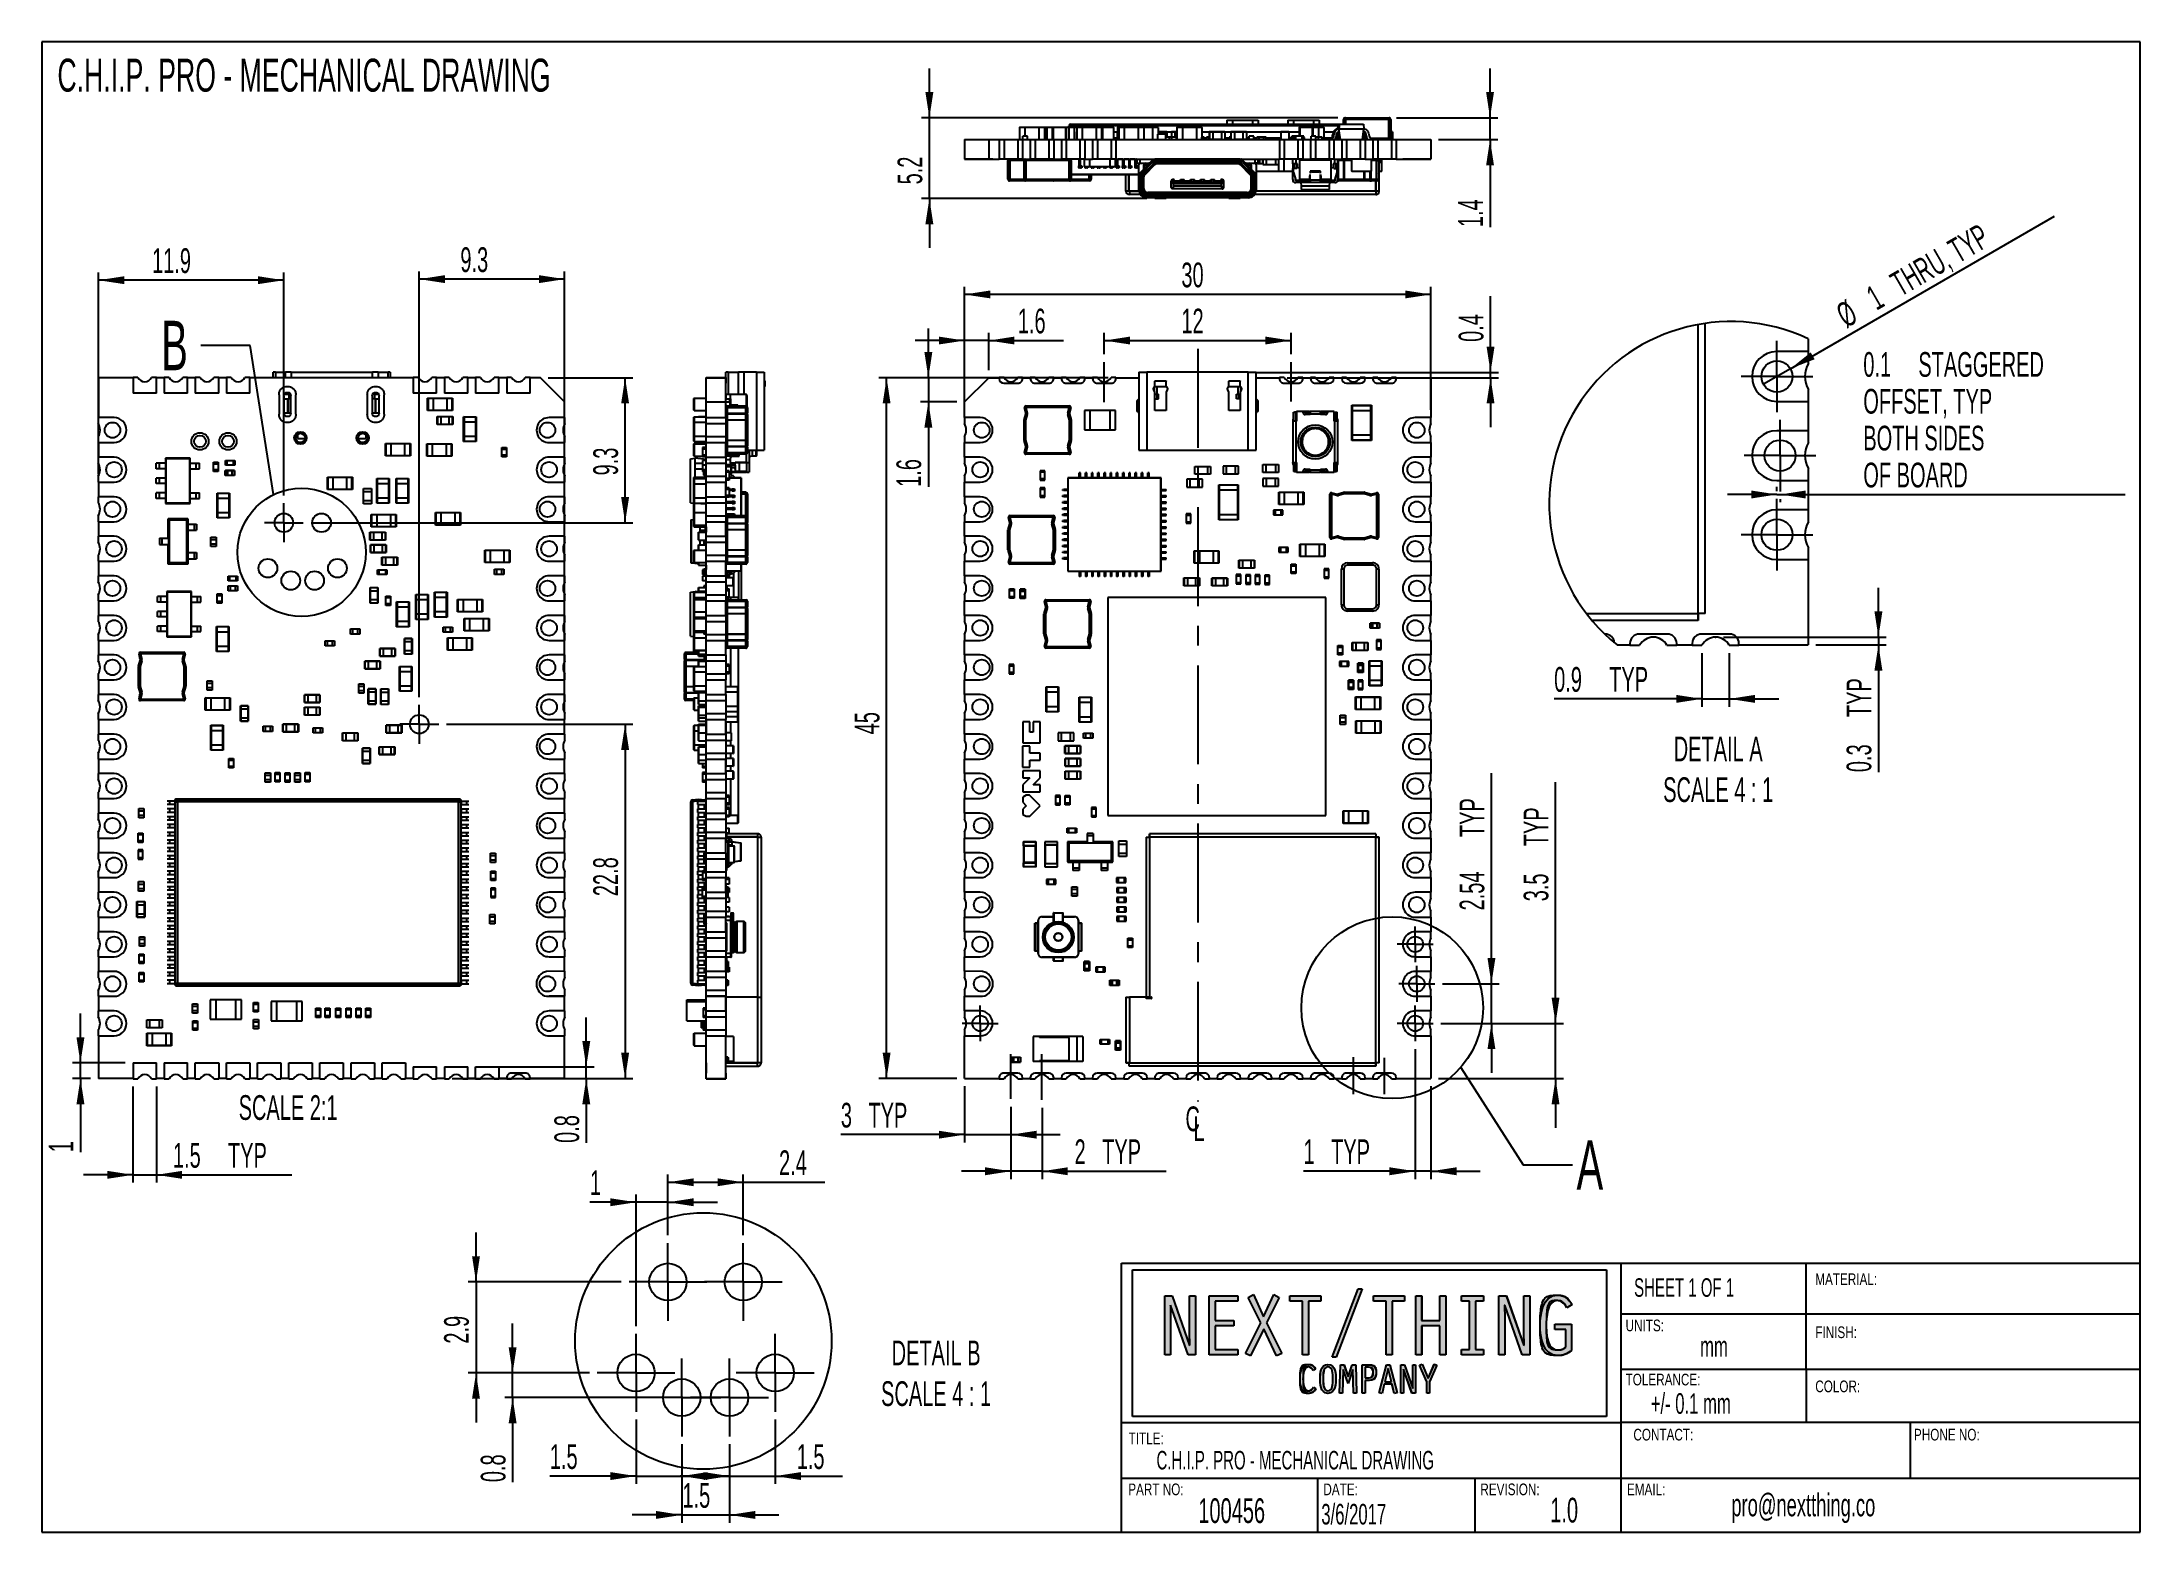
# Model space of a CAD drawing. Extents: x 13 to 282, y 8 to 200.
import ezdxf

# ---------------------------------------------------------------- set-up
doc = ezdxf.new("R2010")
doc.units = 0
doc.header["$PDSIZE"] = -1
doc.linetypes.add('CENTERX2', pattern=[20.32, 12.7, -2.54, 2.54, -2.54])
doc.layers.get('0').update_dxf_attribs({"linetype": 'CONTINUOUS'})
doc.layers.add('LAYER_1', color=179, linetype='CONTINUOUS')
doc.styles.add('SLDTEXTSTYLE0', font='TXT', dxfattribs={"width": 0.605})
doc.styles.add('SLDTEXTSTYLE1', font='TXT', dxfattribs={"width": 0.75})
doc.dimstyles.new('SLDDIMSTYLE0', dxfattribs={"dimtxt": 3.081982, "dimasz": 3.302, "dimexe": 0, "dimexo": 0.0625, "dimgap": 0.770496, "dimtad": 1, "dimdec": 1, "dimlfac": 0.5, "dimrnd": 1e-09, "dimzin": 12, "dimtxsty": 'SLDTEXTSTYLE0', "dimsah": 1, "dimcen": 0.09, "dimazin": 3, "dimtfac": 1, "dimtdec": 1, "dimtofl": 0, "dimtmove": 0, "dimatfit": 3, "dimtolj": 1, "dimtzin": 12})
doc.dimstyles.new('SLDDIMSTYLE1', dxfattribs={"dimtxt": 3.081982, "dimasz": 3.302, "dimexe": 0, "dimexo": 0.0625, "dimgap": 0.770496, "dimtad": 1, "dimdec": 1, "dimlfac": 0.5, "dimrnd": 1e-09, "dimtxsty": 'SLDTEXTSTYLE0', "dimsah": 1, "dimcen": 0.09, "dimazin": 3, "dimtfac": 1, "dimtdec": 1, "dimtmove": 0, "dimatfit": 3, "dimtolj": 1, "dimtzin": 12})
doc.dimstyles.new('SLDDIMSTYLE2', dxfattribs={"dimtxt": 3.081982, "dimasz": 3.302, "dimexe": 0, "dimexo": 0.0625, "dimgap": 0.770496, "dimtad": 1, "dimdec": 1, "dimlfac": 0.5, "dimrnd": 1e-09, "dimzin": 12, "dimtxsty": 'SLDTEXTSTYLE0', "dimsah": 1, "dimcen": 0.09, "dimazin": 3, "dimtfac": 1, "dimtdec": 1, "dimtmove": 0, "dimatfit": 3, "dimtolj": 1, "dimtzin": 12})
doc.dimstyles.new('SLDDIMSTYLE3', dxfattribs={"dimtxt": 3.081982, "dimasz": 3.302, "dimexe": 0, "dimexo": 0.0625, "dimgap": 0.770496, "dimtad": 1, "dimlfac": 0.5, "dimrnd": 1e-09, "dimzin": 12, "dimtxsty": 'SLDTEXTSTYLE0', "dimsah": 1, "dimcen": 0.09, "dimazin": 3, "dimtfac": 1, "dimtmove": 0, "dimatfit": 3, "dimtolj": 1, "dimtzin": 12})
doc.dimstyles.new('SLDDIMSTYLE4', dxfattribs={"dimtxt": 0.18, "dimasz": 3.302, "dimexe": 0, "dimexo": 0.0625, "dimgap": 0, "dimtad": 0, "dimtih": 1, "dimtoh": 1, "dimdec": 0, "dimrnd": 1e-09, "dimzin": 0, "dimtxsty": 'STANDARD', "dimblk1": 'NONE', "dimblk2": 'NONE', "dimsah": 1, "dimcen": 0.09, "dimazin": 3, "dimtfac": 3.302, "dimtdec": 0, "dimtofl": 0, "dimtmove": 0, "dimatfit": 3, "dimtolj": 1, "dimtzin": 0})
doc.dimstyles.new('SLDDIMSTYLE5', dxfattribs={"dimtxt": 3.081982, "dimasz": 3.302, "dimexe": 0, "dimexo": 0.0625, "dimgap": 0.770496, "dimtad": 1, "dimdec": 1, "dimlfac": 0.25, "dimrnd": 1e-09, "dimtxsty": 'SLDTEXTSTYLE0', "dimsah": 1, "dimcen": 0.09, "dimazin": 3, "dimtfac": 1, "dimtdec": 1, "dimtmove": 0, "dimatfit": 3, "dimtolj": 1, "dimtzin": 12})
doc.dimstyles.new('SLDDIMSTYLE6', dxfattribs={"dimtxt": 3.081982, "dimasz": 3.302, "dimexe": 0, "dimexo": 0.0625, "dimgap": 0.770496, "dimtad": 1, "dimdec": 1, "dimlfac": 0.25, "dimrnd": 1e-09, "dimzin": 12, "dimtxsty": 'SLDTEXTSTYLE0', "dimblk1": 'NONE', "dimsah": 1, "dimcen": 0, "dimazin": 3, "dimtfac": 1, "dimtdec": 1, "dimtmove": 0, "dimatfit": 3, "dimtolj": 1, "dimtzin": 12})
doc.dimstyles.new('SLDDIMSTYLE7', dxfattribs={"dimtxt": 3.081982, "dimasz": 3.302, "dimexe": 0, "dimexo": 0.0625, "dimgap": 0.770496, "dimtad": 1, "dimdec": 1, "dimlfac": 0.25, "dimrnd": 1e-09, "dimzin": 12, "dimtxsty": 'SLDTEXTSTYLE0', "dimsah": 1, "dimcen": 0.09, "dimazin": 3, "dimtfac": 1, "dimtdec": 1, "dimtmove": 0, "dimatfit": 3, "dimtolj": 1, "dimtzin": 12})
doc.dimstyles.new('SLDDIMSTYLE8', dxfattribs={"dimtxt": 3.081982, "dimasz": 3.302, "dimexe": 0, "dimexo": 0.0625, "dimgap": 0.770496, "dimtad": 1, "dimdec": 1, "dimlfac": 0.25, "dimrnd": 1e-09, "dimzin": 12, "dimtxsty": 'SLDTEXTSTYLE0', "dimsah": 1, "dimcen": 0.09, "dimazin": 3, "dimtfac": 1, "dimtdec": 1, "dimtofl": 0, "dimtmove": 0, "dimatfit": 3, "dimtolj": 1, "dimtzin": 12})

msp = doc.modelspace()

# ---------------------------------------------------------------- texts
at = {"color": 7, "linetype": 'CONTINUOUS', "attachment_point": 1}
for s, insert, char_height, style in [('C.H.I.P. PRO - MECHANICAL DRAWING', (14.762, 197.724), 4.23333, 'SLDTEXTSTYLE0'), ('B', (28.091, 164.061), 6.35, 'SLDTEXTSTYLE0'), ('SCALE 2:1', (38.041, 64.602), 3.175, 'SLDTEXTSTYLE0'), ('A', (209.885, 58.812), 6.35, 'SLDTEXTSTYLE0'), ('SHEET 1 OF 1', (217.278, 41.088), 2.38125, 'SLDTEXTSTYLE0'), ('MATERIAL:', (240.552, 41.715), 1.5, 'SLDTEXTSTYLE1'), ('UNITS:', (216.186, 35.778), 1.5, 'SLDTEXTSTYLE1'), ('mm', (225.755, 33.653), 2.6458, 'SLDTEXTSTYLE0'), ('FINISH:', (240.552, 34.901), 1.5, 'SLDTEXTSTYLE1'), ('TOLERANCE:', (216.186, 28.827), 1.5, 'SLDTEXTSTYLE1'), ('COLOR:', (240.552, 27.951), 1.5, 'SLDTEXTSTYLE1'), ('+/- 0.1 mm', (219.413, 26.321), 2.6458, 'SLDTEXTSTYLE0'), ('CONTACT:', (217.19, 21.752), 1.5, 'SLDTEXTSTYLE1'), ('PHONE NO:', (253.226, 21.752), 1.5, 'SLDTEXTSTYLE1'), ('TITLE:', (152.351, 21.273), 1.5, 'SLDTEXTSTYLE1'), ('C.H.I.P. PRO - MECHANICAL DRAWING', (155.933, 18.912), 2.38125, 'SLDTEXTSTYLE0'), ('PART NO:', (152.305, 14.725), 1.5, 'SLDTEXTSTYLE1'), ('DATE:', (177.368, 14.725), 1.5, 'SLDTEXTSTYLE1'), ('REVISION:', (197.533, 14.725), 1.5, 'SLDTEXTSTYLE1'), ('EMAIL:', (216.361, 14.725), 1.5, 'SLDTEXTSTYLE1'), ('pro@nextthing.co', (229.77, 13.424), 2.91042, 'SLDTEXTSTYLE0'), ('100456', (161.308, 12.824), 3.175, 'SLDTEXTSTYLE0'), ('3/6/2017', (177.103, 12.109), 2.6458, 'SLDTEXTSTYLE0'), ('1.0', (206.512, 12.893), 3.175, 'SLDTEXTSTYLE0')]:
    msp.add_mtext(s, dxfattribs=dict(at, insert=insert, char_height=char_height, style=style))

# ---------------------------------------------------------------- blocks, each defined once
blk = doc.blocks.new('BLOCK_3')
at = {"layer": 'LAYER_1'}
for p, q in [((6.06, -3.95), (7.01, -3.95)), ((6.06, -11.52), (6.06, -3.95)), ((6.81, -5.14), (6.79, -5.16)), ((6.79, -5.16), (6.82, -6.88)), ((9.06, -11.52), (6.81, -5.14)), ((7.01, -3.95), (9.26, -10.31)), ((9.25, -8.6), (9.25, -3.95)), ((9.25, -3.95), (10.01, -3.95)), ((10.01, -3.95), (10.01, -11.52)), ((11.78, -3.95), (15.47, -3.95)), ((11.78, -11.52), (11.78, -3.95)), ((15.47, -4.63), (12.54, -4.63)), ((12.54, -4.63), (12.54, -7.13)), ((15.47, -3.95), (15.47, -4.63)), ((16.77, -4.15), (17.47, -3.8)), ((18.39, -7.4), (16.77, -4.15)), ((17.47, -3.8), (18.77, -6.63)), ((18.77, -6.63), (20.06, -3.8)), ((20.76, -4.15), (19.14, -7.4)), ((20.06, -3.8), (20.76, -4.15)), ((22.14, -4.63), (22.14, -3.95)), ((22.14, -3.95), (26.13, -3.95)), ((23.77, -4.63), (22.14, -4.63)), ((23.77, -11.52), (23.77, -4.63)), ((26.13, -4.63), (24.53, -4.63)), ((24.53, -4.63), (24.53, -11.52)), ((26.13, -3.95), (26.13, -4.63)), ((27.56, -11.82), (30.92, -3.04)), ((31.44, -3.04), (28.08, -11.82)), ((30.92, -3.04), (31.44, -3.04)), ((32.87, -4.63), (32.87, -3.95)), ((32.87, -3.95), (36.86, -3.95)), ((34.5, -4.63), (32.87, -4.63)), ((34.5, -11.52), (34.5, -4.63)), ((36.86, -4.63), (35.26, -4.63)), ((35.26, -4.63), (35.26, -11.52)), ((36.86, -3.95), (36.86, -4.63)), ((38.3, -3.95), (39.06, -3.95)), ((38.3, -11.52), (38.3, -3.95)), ((39.06, -3.95), (39.06, -7.13)), ((41.4, -7.13), (41.4, -3.95)), ((41.4, -3.95), (42.16, -3.95)), ((42.16, -3.95), (42.16, -11.52)), ((44.19, -4.63), (44.19, -3.95)), ((44.19, -3.95), (47, -3.95)), ((45.21, -4.63), (44.19, -4.63)), ((45.21, -10.84), (45.21, -4.63)), ((47, -4.63), (45.97, -4.63)), ((45.97, -4.63), (45.97, -10.84)), ((47, -3.95), (47, -4.63)), ((48.99, -3.95), (49.94, -3.95)), ((48.99, -11.52), (48.99, -3.95)), ((49.74, -5.14), (49.72, -5.16)), ((49.72, -5.16), (49.75, -6.88)), ((51.99, -11.52), (49.74, -5.14)), ((49.94, -3.95), (52.19, -10.31)), ((52.18, -8.6), (52.18, -3.95)), ((52.18, -3.95), (52.94, -3.95)), ((52.94, -3.95), (52.94, -11.52)), ((58.38, -5.06), (57.71, -5.47)), ((6.82, -6.88), (6.82, -11.52)), ((12.54, -7.13), (14.95, -7.13)), ((14.95, -7.81), (12.54, -7.81)), ((12.54, -7.81), (12.54, -10.84)), ((14.95, -7.13), (14.95, -7.81)), ((16.42, -11.35), (18.39, -7.4)), ((19.14, -7.4), (21.12, -11.35)), ((39.06, -7.13), (41.4, -7.13)), ((41.4, -7.81), (39.06, -7.81)), ((39.06, -7.81), (39.06, -11.52)), ((41.4, -11.52), (41.4, -7.81)), ((49.75, -6.88), (49.75, -11.52)), ((56.15, -8.27), (56.15, -7.59)), ((56.15, -7.59), (58.33, -7.59)), ((58.33, -7.59), (58.33, -10.96)), ((9.28, -10.29), (9.25, -8.6)), ((9.26, -10.31), (9.28, -10.29)), ((18.78, -8.2), (17.1, -11.66)), ((20.43, -11.66), (18.78, -8.2)), ((52.21, -10.29), (52.18, -8.6)), ((52.19, -10.31), (52.21, -10.29)), ((57.57, -8.27), (56.15, -8.27)), ((57.57, -10.55), (57.57, -8.27)), ((6.82, -11.52), (6.06, -11.52)), ((10.01, -11.52), (9.06, -11.52)), ((15.47, -11.52), (11.78, -11.52)), ((12.54, -10.84), (15.47, -10.84)), ((15.47, -10.84), (15.47, -11.52)), ((17.1, -11.66), (16.42, -11.35)), ((21.12, -11.35), (20.43, -11.66)), ((24.53, -11.52), (23.77, -11.52)), ((25.42, -13.34), (25.11, -13.52)), ((28.08, -11.82), (27.56, -11.82)), ((28.52, -16.43), (28.63, -12.8)), ((28.63, -12.8), (29.08, -12.8)), ((28.97, -13.4), (28.9, -16.43)), ((28.99, -13.4), (28.97, -13.4)), ((29.61, -15.23), (28.99, -13.4)), ((29.08, -12.8), (29.61, -14.34)), ((29.61, -14.34), (30.13, -12.8)), ((30.23, -13.4), (29.61, -15.23)), ((30.13, -12.8), (30.59, -12.8)), ((30.24, -13.4), (30.23, -13.4)), ((30.31, -16.43), (30.24, -13.4)), ((30.59, -12.8), (30.7, -16.43)), ((31.43, -16.43), (31.43, -12.8)), ((31.43, -12.8), (32.22, -12.8)), ((32.21, -13.13), (31.8, -13.13)), ((31.8, -13.13), (31.8, -14.49)), ((33.62, -16.41), (34.54, -12.8)), ((34.75, -13.28), (34.35, -14.98)), ((35.26, -11.52), (34.5, -11.52)), ((34.54, -12.8), (34.98, -12.8)), ((34.76, -13.28), (34.75, -13.28)), ((35.17, -14.98), (34.76, -13.28)), ((34.98, -12.8), (35.9, -16.41)), ((36.39, -12.8), (36.84, -12.8)), ((36.39, -16.43), (36.39, -12.8)), ((36.75, -13.37), (36.73, -13.38)), ((36.73, -13.38), (36.75, -14.21)), ((37.82, -16.43), (36.75, -13.37)), ((36.84, -12.8), (37.92, -15.86)), ((37.92, -15.03), (37.92, -12.8)), ((37.92, -12.8), (38.28, -12.8)), ((38.28, -12.8), (38.28, -16.43)), ((39.06, -11.52), (38.3, -11.52)), ((38.79, -12.87), (39.12, -12.73)), ((39.72, -15), (38.79, -12.87)), ((39.12, -12.73), (39.91, -14.58)), ((39.91, -14.58), (40.69, -12.73)), ((41.03, -12.87), (40.09, -15)), ((40.69, -12.73), (41.03, -12.87)), ((42.16, -11.52), (41.4, -11.52)), ((44.19, -11.52), (44.19, -10.84)), ((44.19, -10.84), (45.21, -10.84)), ((47, -11.52), (44.19, -11.52)), ((45.97, -10.84), (47, -10.84)), ((47, -10.84), (47, -11.52)), ((49.75, -11.52), (48.99, -11.52)), ((52.94, -11.52), (51.99, -11.52)), ((25.17, -15.68), (25.47, -15.89)), ((31.8, -14.49), (32.31, -14.48)), ((32.34, -14.82), (31.8, -14.82)), ((31.8, -14.82), (31.8, -16.43)), ((34.26, -15.31), (33.98, -16.5)), ((35.25, -15.31), (34.26, -15.31)), ((34.35, -14.98), (35.17, -14.98)), ((35.54, -16.5), (35.25, -15.31)), ((36.75, -14.21), (36.75, -16.43)), ((37.93, -15.85), (37.92, -15.03)), ((37.92, -15.86), (37.93, -15.85)), ((39.72, -16.43), (39.72, -15)), ((40.09, -15), (40.09, -16.43)), ((28.9, -16.43), (28.52, -16.43)), ((30.7, -16.43), (30.31, -16.43)), ((31.8, -16.43), (31.43, -16.43)), ((33.98, -16.5), (33.62, -16.41)), ((35.9, -16.41), (35.54, -16.5)), ((36.75, -16.43), (36.39, -16.43)), ((38.28, -16.43), (37.82, -16.43)), ((40.09, -16.43), (39.72, -16.43))]:
    blk.add_line(p, q, dxfattribs=at)
for points in [[(54.28, -7.75), (54.28, -6.33), (54.61, -3.85), (56.49, -3.85)], [(56.44, -4.56), (55.18, -4.56), (55.07, -6.88), (55.07, -7.77)], [(57.71, -5.47), (57.44, -4.98), (57.05, -4.56), (56.44, -4.56)], [(56.49, -3.85), (57.34, -3.85), (57.96, -4.37), (58.38, -5.06)], [(56.57, -11.62), (54.62, -11.62), (54.28, -9.26), (54.28, -7.75)], [(55.07, -7.77), (55.07, -10.37), (55.83, -10.9), (56.58, -10.9)], [(56.58, -10.9), (56.9, -10.9), (57.31, -10.77), (57.57, -10.55)], [(23.44, -14.62), (23.44, -13.9), (23.58, -12.75), (24.53, -12.75)], [(24.53, -13.09), (23.87, -13.09), (23.82, -14.14), (23.82, -14.62)], [(24.53, -12.75), (24.94, -12.75), (25.23, -12.99), (25.42, -13.34)], [(25.11, -13.52), (24.99, -13.3), (24.81, -13.09), (24.53, -13.09)], [(32.84, -13.76), (32.84, -13.32), (32.61, -13.13), (32.21, -13.13)], [(32.22, -12.8), (32.86, -12.8), (33.22, -13.14), (33.22, -13.76)], [(58.33, -10.96), (57.84, -11.36), (57.2, -11.62), (56.57, -11.62)], [(24.53, -16.48), (23.58, -16.48), (23.44, -15.34), (23.44, -14.62)], [(23.82, -14.62), (23.82, -15.09), (23.87, -16.14), (24.53, -16.14)], [(24.53, -16.14), (24.81, -16.14), (25.04, -15.91), (25.17, -15.68)], [(25.47, -15.89), (25.26, -16.23), (24.94, -16.48), (24.53, -16.48)], [(32.31, -14.48), (32.65, -14.48), (32.84, -14.22), (32.84, -13.76)], [(33.22, -13.76), (33.22, -14.44), (32.84, -14.82), (32.34, -14.82)]]:
    blk.add_open_spline(points, degree=3, dxfattribs=at)
for points, knots in [([(26.02, -14.61), (26.02, -14.01), (26.06, -12.75), (27.03, -12.75), (28.05, -12.75), (28.04, -14.13), (28.04, -14.61)], [2, 2, 2, 2, 3, 3, 3, 4, 4, 4, 4]), ([(27.66, -14.61), (27.66, -13.93), (27.67, -13.09), (27.03, -13.09), (26.39, -13.09), (26.4, -14.08), (26.4, -14.61)], [2, 2, 2, 2, 3, 3, 3, 4, 4, 4, 4]), ([(28.04, -14.61), (28.04, -15.07), (28.05, -16.48), (27.03, -16.48), (26, -16.48), (26.02, -15.08), (26.02, -14.61)], [0, 0, 0, 0, 1, 1, 1, 2, 2, 2, 2]), ([(26.4, -14.61), (26.4, -15.59), (26.52, -16.14), (27.03, -16.14), (27.66, -16.14), (27.66, -15.25), (27.66, -14.61)], [0, 0, 0, 0, 1, 1, 1, 2, 2, 2, 2])]:
    blk.add_open_spline(points, degree=3, knots=knots, dxfattribs=at)
blk = doc.blocks.new('BLOCK_2')
at = {"layer": 'LAYER_1', "color": 250}
for p, q in [((1.93, -19.45), (1.93, -0.63)), ((1.93, -0.63), (62.81, -0.63)), ((62.81, -0.63), (62.81, -19.45)), ((62.81, -19.45), (1.93, -19.45))]:
    blk.add_line(p, q, dxfattribs=at)
at = {"color": 7, "linetype": 'CONTINUOUS'}
blk.add_blockref('BLOCK_3', (0, 0), dxfattribs=at)
blk = doc.blocks.new('BLOCK3_2')
at = {"layer": 'LAYER_1'}
for points in [[(26.15, 7.63), (25.63, 7.63), (28.99, 16.41), (29.51, 16.41)], [(4.13, 7.93), (4.13, 15.5), (5.09, 15.5), (7.33, 9.14), (7.35, 9.16), (7.32, 10.85), (7.32, 15.5), (8.08, 15.5), (8.08, 7.93), (7.13, 7.93), (4.88, 14.31), (4.86, 14.29), (4.89, 12.57), (4.89, 7.93)], [(9.85, 7.93), (9.85, 15.5), (13.54, 15.5), (13.54, 14.82), (10.61, 14.82), (10.61, 12.32), (13.03, 12.32), (13.03, 11.64), (10.61, 11.64), (10.61, 8.61), (13.54, 8.61), (13.54, 7.93)], [(16.85, 11.25), (15.17, 7.79), (14.49, 8.1), (16.46, 12.05), (14.84, 15.3), (15.55, 15.65), (16.84, 12.82), (18.13, 15.65), (18.84, 15.3), (17.21, 12.05), (19.19, 8.1), (18.51, 7.79)], [(21.84, 7.93), (21.84, 14.82), (20.21, 14.82), (20.21, 15.5), (24.2, 15.5), (24.2, 14.82), (22.6, 14.82), (22.6, 7.93)], [(32.57, 7.93), (32.57, 14.82), (30.94, 14.82), (30.94, 15.5), (34.94, 15.5), (34.94, 14.82), (33.34, 14.82), (33.34, 7.93)], [(36.38, 7.93), (36.38, 15.5), (37.14, 15.5), (37.14, 12.32), (39.47, 12.32), (39.47, 15.5), (40.23, 15.5), (40.23, 7.93), (39.47, 7.93), (39.47, 11.64), (37.14, 11.64), (37.14, 7.93)], [(43.28, 8.61), (43.28, 14.82), (42.26, 14.82), (42.26, 15.5), (45.08, 15.5), (45.08, 14.82), (44.04, 14.82), (44.04, 8.61), (45.08, 8.61), (45.08, 7.93), (42.26, 7.93), (42.26, 8.61)], [(47.06, 7.93), (47.06, 15.5), (48.02, 15.5), (50.26, 9.14), (50.28, 9.16), (50.25, 10.85), (50.25, 15.5), (51.01, 15.5), (51.01, 7.93), (50.06, 7.93), (47.81, 14.31), (47.79, 14.29), (47.82, 12.57), (47.82, 7.93)], [(27.68, 5.11), (28.2, 6.65), (28.66, 6.65), (28.77, 3.02), (28.38, 3.02), (28.31, 6.04), (28.3, 6.04), (27.68, 4.22), (27.06, 6.04), (27.05, 6.04), (26.98, 3.02), (26.59, 3.02), (26.7, 6.65), (27.16, 6.65)], [(34.46, 3.02), (34.46, 6.65), (34.92, 6.65), (35.99, 3.59), (36.01, 3.6), (35.99, 4.42), (35.99, 6.65), (36.35, 6.65), (36.35, 3.02), (35.9, 3.02), (34.82, 6.08), (34.81, 6.07), (34.82, 5.24), (34.82, 3.02)], [(37.98, 4.87), (38.77, 6.72), (39.1, 6.58), (38.16, 4.45), (38.16, 3.02), (37.8, 3.02), (37.8, 4.45), (36.86, 6.58), (37.2, 6.72)]]:
    blk.add_hatch(color=250, dxfattribs=at).paths.add_polyline_path(points, flags=0)
h = blk.add_hatch(color=250, dxfattribs=at)
edge = h.paths.add_edge_path(flags=0)
edge.add_spline(control_points=[(56.4, 8.49), (55.91, 8.09), (55.28, 7.83), (54.64, 7.83), (52.69, 7.83), (52.35, 10.19), (52.35, 11.7), (52.35, 13.12), (52.68, 15.6), (54.56, 15.6), (55.41, 15.6), (56.04, 15.08), (56.46, 14.39)], knot_values=[0, 0, 0, 0, 1, 2, 3, 4, 5, 6, 7, 8, 9, 10, 10, 10, 10], weights=[1, 1, 1, 1, 1, 1, 1, 1, 1, 1, 1, 1, 1], degree=3, periodic=0)
edge.add_line((56.46, 14.39), (55.79, 13.98))
edge.add_spline(control_points=[(55.79, 13.98), (55.52, 14.47), (55.12, 14.89), (54.52, 14.89), (53.26, 14.89), (53.14, 12.57), (53.14, 11.68), (53.14, 9.08), (53.9, 8.55), (54.65, 8.55), (54.97, 8.55), (55.38, 8.68), (55.64, 8.9)], knot_values=[0, 0, 0, 0, 1, 2, 3, 4, 5, 6, 7, 8, 9, 10, 10, 10, 10], weights=[1, 1, 1, 1, 1, 1, 1, 1, 1, 1, 1, 1, 1], degree=3, periodic=0)
edge.add_line((55.64, 8.9), (55.64, 11.18))
edge.add_line((55.64, 11.18), (54.22, 11.18))
edge.add_line((54.22, 11.18), (54.22, 11.86))
edge.add_line((54.22, 11.86), (56.4, 11.86))
edge.add_line((56.4, 11.86), (56.4, 8.49))
h = blk.add_hatch(color=250, dxfattribs=at)
edge = h.paths.add_edge_path(flags=0)
edge.add_spline(control_points=[(23.55, 3.56), (23.33, 3.22), (23.02, 2.97), (22.6, 2.97), (21.66, 2.97), (21.51, 4.11), (21.51, 4.83), (21.51, 5.55), (21.66, 6.7), (22.6, 6.7), (23.02, 6.7), (23.3, 6.46), (23.49, 6.11)], knot_values=[0, 0, 0, 0, 1, 2, 3, 4, 5, 6, 7, 8, 9, 10, 10, 10, 10], weights=[1, 1, 1, 1, 1, 1, 1, 1, 1, 1, 1, 1, 1], degree=3, periodic=0)
edge.add_line((23.49, 6.11), (23.18, 5.93))
edge.add_spline(control_points=[(23.18, 5.93), (23.07, 6.15), (22.88, 6.36), (22.6, 6.36), (21.94, 6.36), (21.9, 5.31), (21.9, 4.83), (21.9, 4.36), (21.94, 3.31), (22.6, 3.31), (22.89, 3.31), (23.11, 3.54), (23.25, 3.77)], knot_values=[0, 0, 0, 0, 1, 2, 3, 4, 5, 6, 7, 8, 9, 10, 10, 10, 10], weights=[1, 1, 1, 1, 1, 1, 1, 1, 1, 1, 1, 1, 1], degree=3, periodic=0)
edge.add_line((23.25, 3.77), (23.55, 3.56))
h = blk.add_hatch(color=250, dxfattribs=at)
edge = h.paths.add_edge_path(flags=0)
edge.add_spline(control_points=[(26.11, 4.84), (26.11, 4.38), (26.13, 2.97), (25.1, 2.97), (24.07, 2.97), (24.1, 4.37), (24.1, 4.84)], knot_values=[0, 0, 0, 0, 1, 1, 1, 2, 2, 2, 2], weights=[1, 1, 1, 1, 1, 1, 1], degree=3, periodic=0)
edge.add_spline(control_points=[(24.1, 4.84), (24.1, 5.43), (24.13, 6.7), (25.1, 6.7), (26.13, 6.7), (26.11, 5.31), (26.11, 4.84)], knot_values=[2, 2, 2, 2, 3, 3, 3, 4, 4, 4, 4], weights=[1, 1, 1, 1, 1, 1, 1], degree=3, periodic=0)
edge = h.paths.add_edge_path(flags=0)
edge.add_spline(control_points=[(25.73, 4.84), (25.73, 5.52), (25.75, 6.36), (25.1, 6.36), (24.46, 6.36), (24.48, 5.37), (24.48, 4.84)], knot_values=[2, 2, 2, 2, 3, 3, 3, 4, 4, 4, 4], weights=[1, 1, 1, 1, 1, 1, 1], degree=3, periodic=0)
edge.add_spline(control_points=[(24.48, 4.84), (24.48, 3.85), (24.59, 3.31), (25.1, 3.31), (25.73, 3.31), (25.73, 4.2), (25.73, 4.84)], knot_values=[0, 0, 0, 0, 1, 1, 1, 2, 2, 2, 2], weights=[1, 1, 1, 1, 1, 1, 1], degree=3, periodic=0)
h = blk.add_hatch(color=250, dxfattribs=at)
edge = h.paths.add_edge_path(flags=0)
edge.add_line((29.87, 4.63), (29.87, 3.02))
edge.add_line((29.87, 3.02), (29.5, 3.02))
edge.add_line((29.5, 3.02), (29.5, 6.65))
edge.add_line((29.5, 6.65), (30.29, 6.65))
edge.add_spline(control_points=[(30.29, 6.65), (30.94, 6.65), (31.3, 6.31), (31.3, 5.69), (31.3, 5.01), (30.91, 4.63), (30.41, 4.63)], knot_values=[0, 0, 0, 0, 1, 2, 3, 4, 4, 4, 4], weights=[1, 1, 1, 1, 1, 1, 1], degree=3, periodic=0)
edge.add_line((30.41, 4.63), (29.87, 4.63))
edge = h.paths.add_edge_path(flags=0)
edge.add_line((30.29, 6.32), (29.87, 6.32))
edge.add_line((29.87, 6.32), (29.87, 4.96))
edge.add_line((29.87, 4.96), (30.38, 4.97))
edge.add_spline(control_points=[(30.38, 4.97), (30.72, 4.97), (30.91, 5.23), (30.91, 5.69), (30.91, 6.13), (30.68, 6.32), (30.29, 6.32)], knot_values=[0, 0, 0, 0, 1, 2, 3, 4, 4, 4, 4], weights=[1, 1, 1, 1, 1, 1, 1], degree=3, periodic=0)
h = blk.add_hatch(color=250, dxfattribs=at)
h.paths.add_polyline_path([(33.33, 4.14), (32.33, 4.14), (32.05, 2.95), (31.69, 3.04), (32.61, 6.65), (33.05, 6.65), (33.97, 3.04), (33.61, 2.95)], flags=0)
h.paths.add_polyline_path([(32.42, 4.47), (33.24, 4.47), (32.84, 6.16), (32.83, 6.16)], flags=0)
for p, q in [((25.63, 7.63), (28.99, 16.41)), ((29.51, 16.41), (26.15, 7.63)), ((28.99, 16.41), (29.51, 16.41)), ((4.13, 15.5), (5.09, 15.5)), ((4.13, 7.93), (4.13, 15.5)), ((4.88, 14.31), (4.86, 14.29)), ((4.86, 14.29), (4.89, 12.57)), ((7.13, 7.93), (4.88, 14.31)), ((5.09, 15.5), (7.33, 9.14)), ((7.32, 10.85), (7.32, 15.5)), ((7.32, 15.5), (8.08, 15.5)), ((8.08, 15.5), (8.08, 7.93)), ((9.85, 15.5), (13.54, 15.5)), ((9.85, 7.93), (9.85, 15.5)), ((13.54, 14.82), (10.61, 14.82)), ((10.61, 14.82), (10.61, 12.32)), ((13.54, 15.5), (13.54, 14.82)), ((14.84, 15.3), (15.55, 15.65)), ((16.46, 12.05), (14.84, 15.3)), ((15.55, 15.65), (16.84, 12.82)), ((16.84, 12.82), (18.13, 15.65)), ((18.84, 15.3), (17.21, 12.05)), ((18.13, 15.65), (18.84, 15.3)), ((20.21, 14.82), (20.21, 15.5)), ((20.21, 15.5), (24.2, 15.5)), ((21.84, 14.82), (20.21, 14.82)), ((21.84, 7.93), (21.84, 14.82)), ((24.2, 14.82), (22.6, 14.82)), ((22.6, 14.82), (22.6, 7.93)), ((24.2, 15.5), (24.2, 14.82)), ((30.94, 14.82), (30.94, 15.5)), ((30.94, 15.5), (34.94, 15.5)), ((32.57, 14.82), (30.94, 14.82)), ((32.57, 7.93), (32.57, 14.82)), ((34.94, 14.82), (33.34, 14.82)), ((33.34, 14.82), (33.34, 7.93)), ((34.94, 15.5), (34.94, 14.82)), ((36.38, 15.5), (37.14, 15.5)), ((36.38, 7.93), (36.38, 15.5)), ((37.14, 15.5), (37.14, 12.32)), ((39.47, 12.32), (39.47, 15.5)), ((39.47, 15.5), (40.23, 15.5)), ((40.23, 15.5), (40.23, 7.93)), ((42.26, 14.82), (42.26, 15.5)), ((42.26, 15.5), (45.08, 15.5)), ((43.28, 14.82), (42.26, 14.82)), ((43.28, 8.61), (43.28, 14.82)), ((45.08, 14.82), (44.04, 14.82)), ((44.04, 14.82), (44.04, 8.61)), ((45.08, 15.5), (45.08, 14.82)), ((47.06, 15.5), (48.02, 15.5)), ((47.06, 7.93), (47.06, 15.5)), ((47.81, 14.31), (47.79, 14.29)), ((47.79, 14.29), (47.82, 12.57)), ((50.06, 7.93), (47.81, 14.31)), ((48.02, 15.5), (50.26, 9.14)), ((50.25, 10.85), (50.25, 15.5)), ((50.25, 15.5), (51.01, 15.5)), ((51.01, 15.5), (51.01, 7.93)), ((56.46, 14.39), (55.79, 13.98)), ((4.89, 12.57), (4.89, 7.93)), ((7.35, 9.16), (7.32, 10.85)), ((10.61, 12.32), (13.03, 12.32)), ((13.03, 11.64), (10.61, 11.64)), ((10.61, 11.64), (10.61, 8.61)), ((13.03, 12.32), (13.03, 11.64)), ((14.49, 8.1), (16.46, 12.05)), ((16.85, 11.25), (15.17, 7.79)), ((18.51, 7.79), (16.85, 11.25)), ((17.21, 12.05), (19.19, 8.1)), ((37.14, 12.32), (39.47, 12.32)), ((39.47, 11.64), (37.14, 11.64)), ((37.14, 11.64), (37.14, 7.93)), ((39.47, 7.93), (39.47, 11.64)), ((47.82, 12.57), (47.82, 7.93)), ((50.28, 9.16), (50.25, 10.85)), ((54.22, 11.18), (54.22, 11.86)), ((54.22, 11.86), (56.4, 11.86)), ((55.64, 11.18), (54.22, 11.18)), ((55.64, 8.9), (55.64, 11.18)), ((56.4, 11.86), (56.4, 8.49)), ((7.33, 9.14), (7.35, 9.16)), ((10.61, 8.61), (13.54, 8.61)), ((13.54, 8.61), (13.54, 7.93)), ((15.17, 7.79), (14.49, 8.1)), ((19.19, 8.1), (18.51, 7.79)), ((42.26, 7.93), (42.26, 8.61)), ((42.26, 8.61), (43.28, 8.61)), ((44.04, 8.61), (45.08, 8.61)), ((45.08, 8.61), (45.08, 7.93)), ((50.26, 9.14), (50.28, 9.16)), ((4.89, 7.93), (4.13, 7.93)), ((8.08, 7.93), (7.13, 7.93)), ((13.54, 7.93), (9.85, 7.93)), ((22.6, 7.93), (21.84, 7.93)), ((23.49, 6.11), (23.18, 5.93)), ((26.15, 7.63), (25.63, 7.63)), ((26.59, 3.02), (26.7, 6.65)), ((26.7, 6.65), (27.16, 6.65)), ((27.05, 6.04), (26.98, 3.02)), ((27.06, 6.04), (27.05, 6.04)), ((27.68, 4.22), (27.06, 6.04)), ((27.16, 6.65), (27.68, 5.11)), ((27.68, 5.11), (28.2, 6.65)), ((28.3, 6.04), (27.68, 4.22)), ((28.2, 6.65), (28.66, 6.65)), ((28.31, 6.04), (28.3, 6.04)), ((28.38, 3.02), (28.31, 6.04)), ((28.66, 6.65), (28.77, 3.02)), ((29.5, 3.02), (29.5, 6.65)), ((29.5, 6.65), (30.29, 6.65)), ((30.29, 6.32), (29.87, 6.32)), ((29.87, 6.32), (29.87, 4.96)), ((31.69, 3.04), (32.61, 6.65)), ((32.83, 6.16), (32.42, 4.47)), ((33.34, 7.93), (32.57, 7.93)), ((32.61, 6.65), (33.05, 6.65)), ((32.84, 6.16), (32.83, 6.16)), ((33.24, 4.47), (32.84, 6.16)), ((33.05, 6.65), (33.97, 3.04)), ((34.46, 6.65), (34.92, 6.65)), ((34.46, 3.02), (34.46, 6.65)), ((34.82, 6.08), (34.81, 6.07)), ((34.81, 6.07), (34.82, 5.24)), ((35.9, 3.02), (34.82, 6.08)), ((34.92, 6.65), (35.99, 3.59)), ((35.99, 4.42), (35.99, 6.65)), ((35.99, 6.65), (36.35, 6.65)), ((36.35, 6.65), (36.35, 3.02)), ((37.14, 7.93), (36.38, 7.93)), ((36.86, 6.58), (37.2, 6.72)), ((37.8, 4.45), (36.86, 6.58)), ((37.2, 6.72), (37.98, 4.87)), ((37.98, 4.87), (38.77, 6.72)), ((39.1, 6.58), (38.16, 4.45)), ((38.77, 6.72), (39.1, 6.58)), ((40.23, 7.93), (39.47, 7.93)), ((45.08, 7.93), (42.26, 7.93)), ((47.82, 7.93), (47.06, 7.93)), ((51.01, 7.93), (50.06, 7.93)), ((23.25, 3.77), (23.55, 3.56)), ((26.98, 3.02), (26.59, 3.02)), ((28.77, 3.02), (28.38, 3.02)), ((29.87, 3.02), (29.5, 3.02)), ((29.87, 4.96), (30.38, 4.97)), ((30.41, 4.63), (29.87, 4.63)), ((29.87, 4.63), (29.87, 3.02)), ((32.05, 2.95), (31.69, 3.04)), ((32.33, 4.14), (32.05, 2.95)), ((33.33, 4.14), (32.33, 4.14)), ((32.42, 4.47), (33.24, 4.47)), ((33.61, 2.95), (33.33, 4.14)), ((33.97, 3.04), (33.61, 2.95)), ((34.82, 3.02), (34.46, 3.02)), ((34.82, 5.24), (34.82, 3.02)), ((36.35, 3.02), (35.9, 3.02)), ((36.01, 3.6), (35.99, 4.42)), ((35.99, 3.59), (36.01, 3.6)), ((37.8, 3.02), (37.8, 4.45)), ((38.16, 3.02), (37.8, 3.02)), ((38.16, 4.45), (38.16, 3.02))]:
    blk.add_line(p, q, dxfattribs=at)
for points in [[(56.4, 8.49), (55.91, 8.09), (55.28, 7.83), (54.64, 7.83), (52.69, 7.83), (52.35, 10.19), (52.35, 11.7), (52.35, 13.12), (52.68, 15.6), (54.56, 15.6), (55.41, 15.6), (56.04, 15.08), (56.46, 14.39)], [(55.79, 13.98), (55.52, 14.47), (55.12, 14.89), (54.52, 14.89), (53.26, 14.89), (53.14, 12.57), (53.14, 11.68), (53.14, 9.08), (53.9, 8.55), (54.65, 8.55), (54.97, 8.55), (55.38, 8.68), (55.64, 8.9)], [(23.55, 3.56), (23.33, 3.22), (23.02, 2.97), (22.6, 2.97), (21.66, 2.97), (21.51, 4.11), (21.51, 4.83), (21.51, 5.55), (21.66, 6.7), (22.6, 6.7), (23.02, 6.7), (23.3, 6.46), (23.49, 6.11)], [(23.18, 5.93), (23.07, 6.15), (22.88, 6.36), (22.6, 6.36), (21.94, 6.36), (21.9, 5.31), (21.9, 4.83), (21.9, 4.36), (21.94, 3.31), (22.6, 3.31), (22.89, 3.31), (23.11, 3.54), (23.25, 3.77)], [(30.29, 6.65), (30.94, 6.65), (31.3, 6.31), (31.3, 5.69), (31.3, 5.01), (30.91, 4.63), (30.41, 4.63)], [(30.38, 4.97), (30.72, 4.97), (30.91, 5.23), (30.91, 5.69), (30.91, 6.13), (30.68, 6.32), (30.29, 6.32)]]:
    blk.add_open_spline(points, degree=3, dxfattribs=at)
for points, knots in [([(24.1, 4.84), (24.1, 5.43), (24.13, 6.7), (25.1, 6.7), (26.13, 6.7), (26.11, 5.31), (26.11, 4.84)], [2, 2, 2, 2, 3, 3, 3, 4, 4, 4, 4]), ([(25.73, 4.84), (25.73, 5.52), (25.75, 6.36), (25.1, 6.36), (24.46, 6.36), (24.48, 5.37), (24.48, 4.84)], [2, 2, 2, 2, 3, 3, 3, 4, 4, 4, 4]), ([(26.11, 4.84), (26.11, 4.38), (26.13, 2.97), (25.1, 2.97), (24.07, 2.97), (24.1, 4.37), (24.1, 4.84)], [0, 0, 0, 0, 1, 1, 1, 2, 2, 2, 2]), ([(24.48, 4.84), (24.48, 3.85), (24.59, 3.31), (25.1, 3.31), (25.73, 3.31), (25.73, 4.2), (25.73, 4.84)], [0, 0, 0, 0, 1, 1, 1, 2, 2, 2, 2])]:
    blk.add_open_spline(points, degree=3, knots=knots, dxfattribs=at)
at = {"color": 7, "linetype": 'CONTINUOUS'}
blk.add_blockref('BLOCK_2', (-1.93, 19.45), dxfattribs=at)
blk = doc.blocks.new('_D')
at = {"color": 7, "linetype": 'CONTINUOUS'}
for p, q in [((149.73, 156.74), (120.27, 156.74)), ((121.27, 66.74), (121.27, 156.74)), ((130.29, 66.74), (120.27, 66.74))]:
    blk.add_line(p, q, dxfattribs=at)
for points in [[(121.27, 156.74), (120.76, 153.44), (121.77, 153.44)], [(121.27, 66.74), (121.77, 70.04), (120.76, 70.04)]]:
    blk.add_solid(points, dxfattribs=at)
at = {"color": 7, "linetype": 'CONTINUOUS', "insert": (117.17, 110.95), "char_height": 3.175, "attachment_point": 1, "rotation": 90, "style": 'SLDTEXTSTYLE0'}
blk.add_mtext('45', dxfattribs=at)
blk = doc.blocks.new('_D_1')
at = {"color": 7, "linetype": 'CONTINUOUS'}
for p, q in [((131.27, 152.62), (131.27, 168.44)), ((191.19, 167.44), (131.27, 167.44)), ((191.19, 152.62), (191.19, 168.44))]:
    blk.add_line(p, q, dxfattribs=at)
for points in [[(131.27, 167.44), (134.57, 166.94), (134.57, 167.95)], [(191.19, 167.44), (187.88, 167.95), (187.88, 166.94)]]:
    blk.add_solid(points, dxfattribs=at)
at = {"color": 7, "linetype": 'CONTINUOUS', "insert": (159.13, 171.54), "char_height": 3.175, "attachment_point": 1, "style": 'SLDTEXTSTYLE0'}
blk.add_mtext('30', dxfattribs=at)
blk = doc.blocks.new('_D_2')
at = {"color": 7, "linetype": 'CONTINUOUS'}
for p, q in [((198.84, 157.44), (198.84, 167.23)), ((168.72, 157.44), (199.84, 157.44)), ((172.73, 156.74), (199.84, 156.74)), ((198.84, 156.74), (198.84, 157.44)), ((198.84, 156.74), (198.84, 150.39))]:
    blk.add_line(p, q, dxfattribs=at)
for points in [[(198.84, 157.44), (199.35, 160.75), (198.33, 160.75)], [(198.84, 156.74), (198.33, 153.44), (199.35, 153.44)]]:
    blk.add_solid(points, dxfattribs=at)
at = {"color": 7, "linetype": 'CONTINUOUS', "insert": (194.75, 161.35), "char_height": 3.175, "attachment_point": 1, "rotation": 90, "style": 'SLDTEXTSTYLE0'}
blk.add_mtext('0.4', dxfattribs=at)
blk = doc.blocks.new('_D_3')
at = {"color": 7, "linetype": 'CONTINUOUS'}
for p, q in [((131.29, 154.64), (131.29, 162.52)), ((134.39, 157.74), (134.39, 162.52)), ((131.29, 161.52), (124.94, 161.52)), ((134.39, 161.52), (131.29, 161.52)), ((134.39, 161.52), (144, 161.52))]:
    blk.add_line(p, q, dxfattribs=at)
for points in [[(131.29, 161.52), (127.98, 162.03), (127.98, 161.02)], [(134.39, 161.52), (137.69, 161.02), (137.69, 162.03)]]:
    blk.add_solid(points, dxfattribs=at)
at = {"color": 7, "linetype": 'CONTINUOUS', "insert": (138.12, 165.62), "char_height": 3.175, "attachment_point": 1, "style": 'SLDTEXTSTYLE0'}
blk.add_mtext('1.6', dxfattribs=at)
blk = doc.blocks.new('_D_4')
at = {"color": 7, "linetype": 'CONTINUOUS'}
for p, q in [((126.63, 156.74), (126.63, 163.09)), ((133.39, 156.74), (125.63, 156.74)), ((126.63, 156.74), (126.63, 153.64)), ((130.29, 153.64), (125.63, 153.64)), ((126.63, 153.64), (126.63, 142.73))]:
    blk.add_line(p, q, dxfattribs=at)
for points in [[(126.63, 156.74), (127.14, 160.04), (126.12, 160.04)], [(126.63, 153.64), (126.12, 150.34), (127.14, 150.34)]]:
    blk.add_solid(points, dxfattribs=at)
at = {"color": 7, "linetype": 'CONTINUOUS', "insert": (122.53, 142.73), "char_height": 3.175, "attachment_point": 1, "rotation": 90, "style": 'SLDTEXTSTYLE0'}
blk.add_mtext('1.6', dxfattribs=at)
blk = doc.blocks.new('_D_5')
at = {"color": 7, "linetype": 'CONTINUOUS'}
for p, q in [((149.23, 159.76), (149.23, 162.52)), ((173.23, 159.76), (173.23, 162.52)), ((149.23, 161.52), (173.23, 161.52))]:
    blk.add_line(p, q, dxfattribs=at)
for points in [[(149.23, 161.52), (152.53, 161.02), (152.53, 162.03)], [(173.23, 161.52), (169.92, 162.03), (169.92, 161.02)]]:
    blk.add_solid(points, dxfattribs=at)
at = {"color": 7, "linetype": 'CONTINUOUS', "insert": (159.13, 165.62), "char_height": 3.175, "attachment_point": 1, "style": 'SLDTEXTSTYLE0'}
blk.add_mtext('12', dxfattribs=at)
blk = doc.blocks.new('_D_6')
at = {"color": 7, "linetype": 'CONTINUOUS'}
for p, q in [((198.95, 78.9), (198.95, 105.97)), ((192.67, 78.9), (199.95, 78.9)), ((198.95, 73.82), (198.95, 78.9)), ((192.47, 73.82), (199.95, 73.82)), ((198.95, 73.82), (198.95, 67.47))]:
    blk.add_line(p, q, dxfattribs=at)
for points in [[(198.95, 78.9), (199.46, 82.2), (198.45, 82.2)], [(198.95, 73.82), (198.45, 70.52), (199.46, 70.52)]]:
    blk.add_solid(points, dxfattribs=at)
at = {"color": 7, "linetype": 'CONTINUOUS', "char_height": 3.175, "attachment_point": 1, "rotation": 90, "style": 'SLDTEXTSTYLE0'}
for s, insert in [('TYP', (194.86, 97.75)), ('2.54', (194.86, 88.33))]:
    blk.add_mtext(s, dxfattribs=dict(at, insert=insert))
blk = doc.blocks.new('_D_7')
at = {"color": 7, "linetype": 'CONTINUOUS'}
for p, q in [((207.19, 73.82), (207.19, 104.79)), ((192.47, 73.82), (208.19, 73.82)), ((207.19, 66.74), (207.19, 73.82)), ((192.17, 66.74), (208.19, 66.74)), ((207.19, 66.74), (207.19, 60.39))]:
    blk.add_line(p, q, dxfattribs=at)
for points in [[(207.19, 73.82), (207.69, 77.12), (206.68, 77.12)], [(207.19, 66.74), (206.68, 63.44), (207.69, 63.44)]]:
    blk.add_solid(points, dxfattribs=at)
at = {"color": 7, "linetype": 'CONTINUOUS', "char_height": 3.175, "attachment_point": 1, "rotation": 90, "style": 'SLDTEXTSTYLE0'}
for s, insert in [('TYP', (203.09, 96.57)), ('3.5', (203.09, 89.5))]:
    blk.add_mtext(s, dxfattribs=dict(at, insert=insert))
blk = doc.blocks.new('_D_8')
at = {"color": 7, "linetype": 'CONTINUOUS'}
for p, q in [((189.17, 70.52), (189.17, 53.83)), ((191.17, 65.74), (191.17, 53.83)), ((189.17, 54.83), (174.82, 54.83)), ((191.17, 54.83), (189.17, 54.83)), ((191.17, 54.83), (197.52, 54.83))]:
    blk.add_line(p, q, dxfattribs=at)
for points in [[(189.17, 54.83), (185.86, 55.34), (185.86, 54.32)], [(191.17, 54.83), (194.47, 54.32), (194.47, 55.34)]]:
    blk.add_solid(points, dxfattribs=at)
at = {"color": 7, "linetype": 'CONTINUOUS', "attachment_point": 1, "style": 'SLDTEXTSTYLE0'}
for s, insert, char_height in [('1', (174.82, 58.92), 3.17), ('TYP', (178.36, 58.92), 3.175)]:
    blk.add_mtext(s, dxfattribs=dict(at, insert=insert, char_height=char_height))
blk = doc.blocks.new('_D_9')
at = {"color": 7, "linetype": 'CONTINUOUS'}
for p, q in [((131.29, 65.74), (131.29, 58.53)), ((137.23, 63.12), (137.23, 58.53)), ((131.29, 59.53), (115.39, 59.53)), ((131.29, 59.53), (137.23, 59.53)), ((137.23, 59.53), (143.58, 59.53))]:
    blk.add_line(p, q, dxfattribs=at)
for points in [[(131.29, 59.53), (127.98, 60.03), (127.98, 59.02)], [(137.23, 59.53), (140.53, 59.02), (140.53, 60.03)]]:
    blk.add_solid(points, dxfattribs=at)
at = {"color": 7, "linetype": 'CONTINUOUS', "attachment_point": 1, "style": 'SLDTEXTSTYLE0'}
for s, insert, char_height in [('3', (115.39, 63.62), 3.17), ('TYP', (118.93, 63.62), 3.175)]:
    blk.add_mtext(s, dxfattribs=dict(at, insert=insert, char_height=char_height))
blk = doc.blocks.new('_D_10')
at = {"color": 7, "linetype": 'CONTINUOUS'}
for p, q in [((137.23, 63.12), (137.23, 53.83)), ((141.23, 62.99), (141.23, 53.83)), ((137.23, 54.83), (130.88, 54.83)), ((141.23, 54.83), (137.23, 54.83)), ((141.23, 54.83), (157.17, 54.83))]:
    blk.add_line(p, q, dxfattribs=at)
for points in [[(137.23, 54.83), (133.92, 55.34), (133.92, 54.32)], [(141.23, 54.83), (144.53, 54.32), (144.53, 55.34)]]:
    blk.add_solid(points, dxfattribs=at)
at = {"color": 7, "linetype": 'CONTINUOUS', "attachment_point": 1, "style": 'SLDTEXTSTYLE0'}
for s, insert, char_height in [('2', (145.41, 58.92), 3.17), ('TYP', (148.95, 58.92), 3.175)]:
    blk.add_mtext(s, dxfattribs=dict(at, insert=insert, char_height=char_height))
blk = doc.blocks.new('SW_SYMBOL_MOD_CL')
at = {"color": 0, "linetype": 'CONTINUOUS', "char_height": 776, "attachment_point": 5, "style": 'SLDTEXTSTYLE0'}
for s, insert in [('C', (400, 600)), ('L', (600, 300))]:
    blk.add_mtext(s, dxfattribs=dict(at, insert=insert))
blk = doc.blocks.new('SW_CENTERMARKSYMBOL_0')
at = {"color": 0, "linetype": 'CONTINUOUS'}
for p, q in [((-1.3, 0), (-2.3, 0)), ((0, 0), (-1.3, 0)), ((0, 1.3), (0, 2.3)), ((0, 0), (0, 1.3)), ((0, 0), (0, -1.3)), ((0, 0), (1.3, 0)), ((1.3, 0), (2.3, 0)), ((0, -1.3), (0, -2.3))]:
    blk.add_line(p, q, dxfattribs=at)
blk = doc.blocks.new('SW_CENTERMARKSYMBOL_1')
at = {"color": 0, "linetype": 'CONTINUOUS'}
for p, q in [((-1.3, 0), (-2.3, 0)), ((0, 0), (-1.3, 0)), ((0, 1.3), (0, 2.3)), ((0, 0), (0, 1.3)), ((0, 0), (0, -1.3)), ((0, 0), (1.3, 0)), ((1.3, 0), (2.3, 0)), ((0, -1.3), (0, -2.3))]:
    blk.add_line(p, q, dxfattribs=at)
blk = doc.blocks.new('SW_CENTERMARKSYMBOL_2')
at = {"color": 0, "linetype": 'CONTINUOUS'}
for p, q in [((-1.3, 0), (-2.3, 0)), ((0, 0), (-1.3, 0)), ((0, 1.3), (0, 2.3)), ((0, 0), (0, 1.3)), ((0, 0), (0, -1.3)), ((0, 0), (1.3, 0)), ((1.3, 0), (2.3, 0)), ((0, -1.3), (0, -2.3))]:
    blk.add_line(p, q, dxfattribs=at)
blk = doc.blocks.new('SW_CENTERMARKSYMBOL_3')
at = {"color": 0, "linetype": 'CONTINUOUS'}
for p, q in [((-1.3, 0), (-2.3, 0)), ((0, 0), (-1.3, 0)), ((0, 1.3), (0, 2.3)), ((0, 0), (0, 1.3)), ((0, 0), (0, -1.3)), ((0, 0), (1.3, 0)), ((1.3, 0), (2.3, 0)), ((0, -1.3), (0, -2.3))]:
    blk.add_line(p, q, dxfattribs=at)
blk = doc.blocks.new('_D_11')
at = {"color": 7, "linetype": 'CONTINUOUS'}
for p, q in [((198.77, 190.13), (198.77, 196.48)), ((186.76, 190.13), (199.77, 190.13)), ((198.77, 187.33), (198.77, 190.13)), ((192.17, 187.33), (199.77, 187.33)), ((198.77, 187.33), (198.77, 176.1))]:
    blk.add_line(p, q, dxfattribs=at)
for points in [[(198.77, 190.13), (199.28, 193.43), (198.27, 193.43)], [(198.77, 187.33), (198.27, 184.03), (199.28, 184.03)]]:
    blk.add_solid(points, dxfattribs=at)
at = {"color": 7, "linetype": 'CONTINUOUS', "insert": (194.68, 176.1), "char_height": 3.175, "attachment_point": 1, "rotation": 90, "style": 'SLDTEXTSTYLE0'}
blk.add_mtext('1.4', dxfattribs=at)
blk = doc.blocks.new('_D_12')
at = {"color": 7, "linetype": 'CONTINUOUS'}
for p, q in [((126.76, 190.13), (126.76, 196.48)), ((179.21, 190.13), (125.76, 190.13)), ((126.76, 179.77), (126.76, 190.13)), ((154.71, 179.77), (125.76, 179.77)), ((126.76, 179.77), (126.76, 173.42))]:
    blk.add_line(p, q, dxfattribs=at)
for points in [[(126.76, 190.13), (127.27, 193.43), (126.25, 193.43)], [(126.76, 179.77), (126.25, 176.47), (127.27, 176.47)]]:
    blk.add_solid(points, dxfattribs=at)
at = {"color": 7, "linetype": 'CONTINUOUS', "insert": (122.67, 181.58), "char_height": 3.175, "attachment_point": 1, "rotation": 90, "style": 'SLDTEXTSTYLE0'}
blk.add_mtext('5.2', dxfattribs=at)
blk = doc.blocks.new('_D_13')
at = {"color": 7, "linetype": 'CONTINUOUS'}
for p, q in [((20.03, 144.34), (20.03, 170.27)), ((43.84, 141.62), (43.84, 170.27)), ((43.84, 169.27), (20.03, 169.27))]:
    blk.add_line(p, q, dxfattribs=at)
for points in [[(20.03, 169.27), (23.34, 168.77), (23.34, 169.78)], [(43.84, 169.27), (40.54, 169.78), (40.54, 168.77)]]:
    blk.add_solid(points, dxfattribs=at)
at = {"color": 7, "linetype": 'CONTINUOUS', "insert": (26.92, 173.37), "char_height": 3.175, "attachment_point": 1, "style": 'SLDTEXTSTYLE0'}
blk.add_mtext('11.9', dxfattribs=at)
blk = doc.blocks.new('_D_14')
at = {"color": 7, "linetype": 'CONTINUOUS'}
for p, q in [((77.81, 156.74), (88.68, 156.74)), ((87.68, 138.12), (87.68, 156.74)), ((47.34, 138.12), (88.68, 138.12))]:
    blk.add_line(p, q, dxfattribs=at)
for points in [[(87.68, 156.74), (87.17, 153.44), (88.19, 153.44)], [(87.68, 138.12), (88.19, 141.42), (87.17, 141.42)]]:
    blk.add_solid(points, dxfattribs=at)
at = {"color": 7, "linetype": 'CONTINUOUS', "insert": (83.59, 144.2), "char_height": 3.175, "attachment_point": 1, "rotation": 90, "style": 'SLDTEXTSTYLE0'}
blk.add_mtext('9.3', dxfattribs=at)
blk = doc.blocks.new('_D_15')
at = {"color": 7, "linetype": 'CONTINUOUS'}
for p, q in [((61.24, 115.74), (61.24, 170.41)), ((79.91, 113.86), (79.91, 170.41)), ((79.91, 169.41), (61.24, 169.41))]:
    blk.add_line(p, q, dxfattribs=at)
for points in [[(61.24, 169.41), (64.54, 168.9), (64.54, 169.92)], [(79.91, 169.41), (76.61, 169.92), (76.61, 168.9)]]:
    blk.add_solid(points, dxfattribs=at)
at = {"color": 7, "linetype": 'CONTINUOUS', "insert": (66.52, 173.5), "char_height": 3.175, "attachment_point": 1, "style": 'SLDTEXTSTYLE0'}
blk.add_mtext('9.3', dxfattribs=at)
blk = doc.blocks.new('_D_16')
at = {"color": 7, "linetype": 'CONTINUOUS'}
for p, q in [((64.74, 112.25), (88.68, 112.25)), ((87.68, 112.25), (87.68, 66.74)), ((80.91, 66.74), (88.68, 66.74))]:
    blk.add_line(p, q, dxfattribs=at)
for points in [[(87.68, 112.25), (87.17, 108.94), (88.19, 108.94)], [(87.68, 66.74), (88.19, 70.04), (87.17, 70.04)]]:
    blk.add_solid(points, dxfattribs=at)
at = {"color": 7, "linetype": 'CONTINUOUS', "insert": (83.59, 90.16), "char_height": 3.175, "attachment_point": 1, "rotation": 90, "style": 'SLDTEXTSTYLE0'}
blk.add_mtext('22.8', dxfattribs=at)
blk = doc.blocks.new('_D_17')
at = {"color": 7, "linetype": 'CONTINUOUS'}
for p, q in [((17.72, 68.74), (17.72, 75.09)), ((23.47, 68.74), (16.72, 68.74)), ((17.72, 66.74), (17.72, 68.74)), ((19.03, 66.74), (16.72, 66.74)), ((17.72, 66.74), (17.72, 57.27))]:
    blk.add_line(p, q, dxfattribs=at)
for points in [[(17.72, 68.74), (18.23, 72.04), (17.21, 72.04)], [(17.72, 66.74), (17.21, 63.44), (18.23, 63.44)]]:
    blk.add_solid(points, dxfattribs=at)
at = {"color": 7, "linetype": 'CONTINUOUS', "insert": (13.63, 57.27), "char_height": 3.17, "attachment_point": 1, "rotation": 90, "style": 'SLDTEXTSTYLE0'}
blk.add_mtext('1', dxfattribs=at)
blk = doc.blocks.new('_D_18')
at = {"color": 7, "linetype": 'CONTINUOUS'}
for p, q in [((82.69, 68.24), (82.69, 74.59)), ((68.47, 68.24), (83.69, 68.24)), ((82.69, 66.74), (82.69, 68.24)), ((65.47, 66.74), (83.69, 66.74)), ((82.69, 66.74), (82.69, 58.47))]:
    blk.add_line(p, q, dxfattribs=at)
for points in [[(82.69, 68.24), (83.2, 71.54), (82.18, 71.54)], [(82.69, 66.74), (82.18, 63.44), (83.2, 63.44)]]:
    blk.add_solid(points, dxfattribs=at)
at = {"color": 7, "linetype": 'CONTINUOUS', "insert": (78.6, 58.47), "char_height": 3.175, "attachment_point": 1, "rotation": 90, "style": 'SLDTEXTSTYLE0'}
blk.add_mtext('0.8', dxfattribs=at)
blk = doc.blocks.new('_D_19')
at = {"color": 7, "linetype": 'CONTINUOUS'}
for p, q in [((24.47, 65.72), (24.47, 53.37)), ((27.47, 65.72), (27.47, 53.37)), ((24.47, 54.37), (18.12, 54.37)), ((24.47, 54.37), (27.47, 54.37)), ((27.47, 54.37), (44.89, 54.37))]:
    blk.add_line(p, q, dxfattribs=at)
for points in [[(24.47, 54.37), (21.17, 54.88), (21.17, 53.86)], [(27.47, 54.37), (30.78, 53.86), (30.78, 54.88)]]:
    blk.add_solid(points, dxfattribs=at)
at = {"color": 7, "linetype": 'CONTINUOUS', "char_height": 3.175, "attachment_point": 1, "style": 'SLDTEXTSTYLE0'}
for s, insert in [('1.5', (29.6, 58.46)), ('TYP', (36.67, 58.46))]:
    blk.add_mtext(s, dxfattribs=dict(at, insert=insert))
blk = doc.blocks.new('SW_CENTERMARKSYMBOL_4')
at = {"color": 0, "linetype": 'CONTINUOUS'}
for p, q in [((-1.3, 0), (-2.5, 0)), ((0, 0), (-1.3, 0)), ((0, 1.3), (0, 2.5)), ((0, 0), (0, 1.3)), ((0, 0), (0, -1.3)), ((0, 0), (1.3, 0)), ((1.3, 0), (2.5, 0)), ((0, -1.3), (0, -2.5))]:
    blk.add_line(p, q, dxfattribs=at)
blk = doc.blocks.new('SW_CENTERMARKSYMBOL_5')
at = {"color": 0, "linetype": 'CONTINUOUS'}
for p, q in [((-1.3, 0), (-2.5, 0)), ((0, 0), (-1.3, 0)), ((0, 1.3), (0, 2.5)), ((0, 0), (0, 1.3)), ((0, 0), (0, -1.3)), ((0, 0), (1.3, 0)), ((1.3, 0), (2.5, 0)), ((0, -1.3), (0, -2.5))]:
    blk.add_line(p, q, dxfattribs=at)
blk = doc.blocks.new('_D_20')
at = {"color": 7, "linetype": 'CONTINUOUS'}
for p, q in [((248.66, 123.43), (248.66, 129.78)), ((228.75, 123.43), (249.66, 123.43)), ((240.63, 122.43), (249.66, 122.43)), ((248.66, 123.43), (248.66, 122.43)), ((248.66, 122.43), (248.66, 106.09))]:
    blk.add_line(p, q, dxfattribs=at)
for points in [[(248.66, 123.43), (249.17, 126.73), (248.15, 126.73)], [(248.66, 122.43), (248.15, 119.13), (249.17, 119.13)]]:
    blk.add_solid(points, dxfattribs=at)
at = {"color": 7, "linetype": 'CONTINUOUS', "char_height": 3.175, "attachment_point": 1, "rotation": 90, "style": 'SLDTEXTSTYLE0'}
for s, insert in [('TYP', (244.57, 113.16)), ('0.3', (244.57, 106.09))]:
    blk.add_mtext(s, dxfattribs=dict(at, insert=insert))
blk = doc.blocks.new('_D_21')
at = {"color": 7, "linetype": 'CONTINUOUS'}
for p, q in [((235.63, 141.75), (229.28, 141.75)), ((235.63, 142.19), (235.63, 142.75)), ((235.63, 141.75), (236.03, 141.75)), ((236.03, 141.75), (280.35, 141.75)), ((236.03, 141.15), (236.03, 140.75))]:
    blk.add_line(p, q, dxfattribs=at)
for points in [[(235.63, 141.75), (232.32, 142.26), (232.32, 141.24)], [(236.03, 141.75), (239.33, 141.24), (239.33, 142.26)]]:
    blk.add_solid(points, dxfattribs=at)
at = {"color": 7, "linetype": 'CONTINUOUS', "char_height": 3.175, "attachment_point": 1, "style": 'SLDTEXTSTYLE0'}
for s, insert in [('0.1', (246.72, 160.04)), ('STAGGERED', (253.79, 160.04)), ('OFFSET, TYP', (246.72, 155.31)), ('BOTH SIDES', (246.72, 150.58)), ('OF BOARD', (246.72, 145.84))]:
    blk.add_mtext(s, dxfattribs=dict(at, insert=insert))
blk = doc.blocks.new('_D_22')
at = {"color": 7, "linetype": 'CONTINUOUS'}
for p, q in [((225.99, 121.39), (225.99, 114.5)), ((229.5, 121.39), (229.5, 114.5)), ((225.99, 115.5), (207.01, 115.5)), ((225.99, 115.5), (229.5, 115.5)), ((229.5, 115.5), (235.85, 115.5))]:
    blk.add_line(p, q, dxfattribs=at)
for points in [[(225.99, 115.5), (222.69, 116.01), (222.69, 114.99)], [(229.5, 115.5), (232.8, 114.99), (232.8, 116.01)]]:
    blk.add_solid(points, dxfattribs=at)
at = {"color": 7, "linetype": 'CONTINUOUS', "char_height": 3.175, "attachment_point": 1, "style": 'SLDTEXTSTYLE0'}
for s, insert in [('0.9', (207.01, 119.59)), ('TYP', (214.08, 119.59))]:
    blk.add_mtext(s, dxfattribs=dict(at, insert=insert))
blk = doc.blocks.new('_D_23')
at = {"color": 7, "linetype": 'CONTINUOUS'}
for q in [(271.26, 177.48), (233.89, 155.91)]:
    blk.add_line((237.36, 157.91), q, dxfattribs=at)
blk.add_solid([(237.36, 157.91), (240.47, 159.12), (239.96, 160)], dxfattribs=at)
at = {"color": 7, "linetype": 'CONTINUOUS', "attachment_point": 1, "rotation": 30, "style": 'SLDTEXTSTYLE0'}
for s, insert, char_height in [('THRU, TYP', (249.89, 169.85), 3.175), ('1', (246.82, 168.08), 3.17), ('%%c', (242.93, 165.83), 3.175)]:
    blk.add_mtext(s, dxfattribs=dict(at, insert=insert, char_height=char_height))
blk = doc.blocks.new('_NONE')
blk = doc.blocks.new('SW_NOTE_0')
at = {"color": 0, "linetype": 'CONTINUOUS', "char_height": 3.175, "attachment_point": 2, "style": 'SLDTEXTSTYLE0'}
for s, insert in [('DETAIL A', (9.87, 4.09)), ('SCALE 4 : 1', (9.87, -1.14))]:
    blk.add_mtext(s, dxfattribs=dict(at, insert=insert))
blk = doc.blocks.new('SW_CENTERMARKSYMBOL_6')
at = {"color": 0, "linetype": 'CONTINUOUS'}
for p, q in [((0, 2.6), (0, 4.6)), ((-2.6, 0), (-4.6, 0)), ((0, 0), (-2.6, 0)), ((0, 0), (0, 2.6)), ((0, 0), (0, -2.6)), ((0, 0), (2.6, 0)), ((2.6, 0), (4.6, 0)), ((0, -2.6), (0, -4.6))]:
    blk.add_line(p, q, dxfattribs=at)
blk = doc.blocks.new('SW_CENTERMARKSYMBOL_7')
at = {"color": 0, "linetype": 'CONTINUOUS'}
for p, q in [((0, 2.6), (0, 4.6)), ((-2.6, 0), (-4.6, 0)), ((0, 0), (-2.6, 0)), ((0, 0), (0, 2.6)), ((0, 0), (0, -2.6)), ((0, 0), (2.6, 0)), ((2.6, 0), (4.6, 0)), ((0, -2.6), (0, -4.6))]:
    blk.add_line(p, q, dxfattribs=at)
blk = doc.blocks.new('SW_CENTERMARKSYMBOL_8')
at = {"color": 0, "linetype": 'CONTINUOUS'}
for p, q in [((0, 2.6), (0, 4.6)), ((-2.6, 0), (-4.6, 0)), ((0, 0), (-2.6, 0)), ((0, 0), (0, 2.6)), ((0, 0), (0, -2.6)), ((0, 0), (2.6, 0)), ((2.6, 0), (4.6, 0)), ((0, -2.6), (0, -4.6))]:
    blk.add_line(p, q, dxfattribs=at)
blk = doc.blocks.new('_D_24')
at = {"color": 7, "linetype": 'CONTINUOUS'}
for p, q in [((68.53, 40.61), (68.53, 46.96)), ((87.18, 40.61), (67.53, 40.61)), ((68.53, 40.61), (68.53, 28.93)), ((83.09, 28.93), (67.53, 28.93)), ((68.53, 28.93), (68.53, 22.58))]:
    blk.add_line(p, q, dxfattribs=at)
for points in [[(68.53, 40.61), (69.03, 43.91), (68.02, 43.91)], [(68.53, 28.93), (68.02, 25.63), (69.03, 25.63)]]:
    blk.add_solid(points, dxfattribs=at)
at = {"color": 7, "linetype": 'CONTINUOUS', "insert": (64.43, 32.69), "char_height": 3.175, "attachment_point": 1, "rotation": 90, "style": 'SLDTEXTSTYLE0'}
blk.add_mtext('2.9', dxfattribs=at)
blk = doc.blocks.new('_D_25')
at = {"color": 7, "linetype": 'CONTINUOUS'}
for p, q in [((73.23, 28.93), (73.23, 35.28)), ((83.09, 28.93), (72.23, 28.93)), ((73.23, 25.77), (73.23, 28.93)), ((95.09, 25.77), (72.23, 25.77)), ((73.23, 25.77), (73.23, 14.9))]:
    blk.add_line(p, q, dxfattribs=at)
for points in [[(73.23, 28.93), (73.74, 32.23), (72.72, 32.23)], [(73.23, 25.77), (72.72, 22.46), (73.74, 22.46)]]:
    blk.add_solid(points, dxfattribs=at)
at = {"color": 7, "linetype": 'CONTINUOUS', "insert": (69.14, 14.9), "char_height": 3.175, "attachment_point": 1, "rotation": 90, "style": 'SLDTEXTSTYLE0'}
blk.add_mtext('0.8', dxfattribs=at)
blk = doc.blocks.new('_D_26')
at = {"color": 7, "linetype": 'CONTINUOUS'}
for p, q in [((89.08, 34.93), (89.08, 51.85)), ((93.18, 46.61), (93.18, 51.85)), ((89.08, 50.85), (83.16, 50.85)), ((93.18, 50.85), (89.08, 50.85)), ((93.18, 50.85), (99.53, 50.85))]:
    blk.add_line(p, q, dxfattribs=at)
for points in [[(89.08, 50.85), (85.78, 51.36), (85.78, 50.34)], [(93.18, 50.85), (96.48, 50.34), (96.48, 51.36)]]:
    blk.add_solid(points, dxfattribs=at)
at = {"color": 7, "linetype": 'CONTINUOUS', "insert": (83.16, 54.94), "char_height": 3.17, "attachment_point": 1, "style": 'SLDTEXTSTYLE0'}
blk.add_mtext('1', dxfattribs=at)
blk = doc.blocks.new('_D_27')
at = {"color": 7, "linetype": 'CONTINUOUS'}
for p, q in [((93.18, 46.61), (93.18, 54.42)), ((102.86, 46.61), (102.86, 54.42)), ((93.18, 53.42), (102.86, 53.42)), ((102.86, 53.42), (113.33, 53.42))]:
    blk.add_line(p, q, dxfattribs=at)
for points in [[(93.18, 53.42), (96.48, 52.91), (96.48, 53.92)], [(102.86, 53.42), (99.56, 53.92), (99.56, 52.91)]]:
    blk.add_solid(points, dxfattribs=at)
at = {"color": 7, "linetype": 'CONTINUOUS', "insert": (107.45, 57.51), "char_height": 3.175, "attachment_point": 1, "style": 'SLDTEXTSTYLE0'}
blk.add_mtext('2.4', dxfattribs=at)
blk = doc.blocks.new('_D_28')
at = {"color": 7, "linetype": 'CONTINUOUS'}
for p, q in [((89.08, 22.93), (89.08, 14.68)), ((94.95, 19.77), (94.95, 14.68)), ((89.08, 15.68), (78.01, 15.68)), ((89.08, 15.68), (94.95, 15.68)), ((94.95, 15.68), (101.3, 15.68))]:
    blk.add_line(p, q, dxfattribs=at)
for points in [[(89.08, 15.68), (85.78, 16.19), (85.78, 15.17)], [(94.95, 15.68), (98.26, 15.17), (98.26, 16.19)]]:
    blk.add_solid(points, dxfattribs=at)
at = {"color": 7, "linetype": 'CONTINUOUS', "insert": (78.01, 19.77), "char_height": 3.175, "attachment_point": 1, "style": 'SLDTEXTSTYLE0'}
blk.add_mtext('1.5', dxfattribs=at)
blk = doc.blocks.new('_D_29')
at = {"color": 7, "linetype": 'CONTINUOUS'}
for p, q in [((94.95, 19.77), (94.95, 9.69)), ((101.09, 19.77), (101.09, 9.69)), ((94.95, 10.69), (88.6, 10.69)), ((94.95, 10.69), (101.09, 10.69)), ((101.09, 10.69), (107.44, 10.69))]:
    blk.add_line(p, q, dxfattribs=at)
for points in [[(94.95, 10.69), (91.65, 11.2), (91.65, 10.18)], [(101.09, 10.69), (104.39, 10.18), (104.39, 11.2)]]:
    blk.add_solid(points, dxfattribs=at)
at = {"color": 7, "linetype": 'CONTINUOUS', "insert": (95.04, 14.78), "char_height": 3.175, "attachment_point": 1, "style": 'SLDTEXTSTYLE0'}
blk.add_mtext('1.5', dxfattribs=at)
blk = doc.blocks.new('_D_30')
at = {"color": 7, "linetype": 'CONTINUOUS'}
for p, q in [((106.96, 22.93), (106.96, 14.68)), ((101.09, 19.77), (101.09, 14.68)), ((101.09, 15.68), (94.74, 15.68)), ((101.09, 15.68), (106.96, 15.68)), ((106.96, 15.68), (115.6, 15.68))]:
    blk.add_line(p, q, dxfattribs=at)
for points in [[(101.09, 15.68), (97.78, 16.19), (97.78, 15.17)], [(106.96, 15.68), (110.26, 15.17), (110.26, 16.19)]]:
    blk.add_solid(points, dxfattribs=at)
at = {"color": 7, "linetype": 'CONTINUOUS', "insert": (109.72, 19.77), "char_height": 3.175, "attachment_point": 1, "style": 'SLDTEXTSTYLE0'}
blk.add_mtext('1.5', dxfattribs=at)
blk = doc.blocks.new('SW_NOTE_1')
at = {"color": 0, "linetype": 'CONTINUOUS', "char_height": 3.175, "attachment_point": 2, "style": 'SLDTEXTSTYLE0'}
for s, insert in [('DETAIL B', (9.87, 4.09)), ('SCALE 4 : 1', (9.87, -1.14))]:
    blk.add_mtext(s, dxfattribs=dict(at, insert=insert))
blk = doc.blocks.new('SW_CENTERMARKSYMBOL_9')
at = {"color": 0, "linetype": 'CONTINUOUS'}
for p, q in [((0, 2.6), (0, 5)), ((-2.6, 0), (-5, 0)), ((0, 0), (-2.6, 0)), ((0, 0), (0, 2.6)), ((0, 0), (0, -2.6)), ((0, 0), (2.6, 0)), ((2.6, 0), (5, 0)), ((0, -2.6), (0, -5))]:
    blk.add_line(p, q, dxfattribs=at)
blk = doc.blocks.new('SW_CENTERMARKSYMBOL_10')
at = {"color": 0, "linetype": 'CONTINUOUS'}
for p, q in [((0, 2.6), (0, 5)), ((-2.6, 0), (-5, 0)), ((0, 0), (-2.6, 0)), ((0, 0), (0, 2.6)), ((0, 0), (0, -2.6)), ((0, 0), (2.6, 0)), ((2.6, 0), (5, 0)), ((0, -2.6), (0, -5))]:
    blk.add_line(p, q, dxfattribs=at)
blk = doc.blocks.new('SW_CENTERMARKSYMBOL_11')
at = {"color": 0, "linetype": 'CONTINUOUS'}
for p, q in [((0, 2.6), (0, 5)), ((-2.6, 0), (-5, 0)), ((0, 0), (-2.6, 0)), ((0, 0), (0, 2.6)), ((0, 0), (0, -2.6)), ((0, 0), (2.6, 0)), ((2.6, 0), (5, 0)), ((0, -2.6), (0, -5))]:
    blk.add_line(p, q, dxfattribs=at)
blk = doc.blocks.new('SW_CENTERMARKSYMBOL_12')
at = {"color": 0, "linetype": 'CONTINUOUS'}
for p, q in [((0, 2.6), (0, 5)), ((-2.6, 0), (-5, 0)), ((0, 0), (-2.6, 0)), ((0, 0), (0, 2.6)), ((0, 0), (0, -2.6)), ((0, 0), (2.6, 0)), ((2.6, 0), (5, 0)), ((0, -2.6), (0, -5))]:
    blk.add_line(p, q, dxfattribs=at)
blk = doc.blocks.new('SW_CENTERMARKSYMBOL_13')
at = {"color": 0, "linetype": 'CONTINUOUS'}
for p, q in [((0, 2.6), (0, 5)), ((-2.6, 0), (-5, 0)), ((0, 0), (-2.6, 0)), ((0, 0), (0, 2.6)), ((0, 0), (0, -2.6)), ((0, 0), (2.6, 0)), ((2.6, 0), (5, 0)), ((0, -2.6), (0, -5))]:
    blk.add_line(p, q, dxfattribs=at)
blk = doc.blocks.new('SW_CENTERMARKSYMBOL_14')
at = {"color": 0, "linetype": 'CONTINUOUS'}
for p, q in [((0, 2.6), (0, 5)), ((-2.6, 0), (-5, 0)), ((0, 0), (-2.6, 0)), ((0, 0), (0, 2.6)), ((0, 0), (0, -2.6)), ((0, 0), (2.6, 0)), ((2.6, 0), (5, 0)), ((0, -2.6), (0, -5))]:
    blk.add_line(p, q, dxfattribs=at)

# ---------------------------------------------------------------- dimensions: what is measured, and where the dimension line sits
at = {"color": 7, "linetype": 'CONTINUOUS'}
for base, p1, p2, dimstyle, picture, middle in [((126.759, 190.13), (155.711, 179.768), (180.21, 190.13), 'SLDDIMSTYLE2', '_D_12', (126.759, 184.517)), ((198.775, 190.13), (191.166, 187.33), (185.763, 190.13), 'SLDDIMSTYLE2', '_D_11', (198.775, 179.044)), ((198.841, 157.444), (171.726, 156.738), (167.721, 157.444), 'SLDDIMSTYLE1', '_D_2', (198.841, 164.293)), ((126.627377939, 153.638458509), (134.386051934, 156.738458509), (131.286051934, 153.638458509), 'SLDDIMSTYLE2', '_D_4', (126.627377939, 145.66994611)), ((87.679, 156.738), (46.343, 138.119), (76.814, 156.738), 'SLDDIMSTYLE2', '_D_14', (87.679, 147.145)), ((121.266, 156.738), (131.286, 66.738), (150.726, 156.738), 'SLDDIMSTYLE0', '_D', (121.266, 113.303)), ((87.679, 66.738), (63.741, 112.246), (79.914, 66.738), 'SLDDIMSTYLE0', '_D_16', (87.679, 94.281)), ((17.723, 68.738), (20.034, 66.738), (24.474, 68.738), 'SLDDIMSTYLE2', '_D_17', (17.723, 58.444)), ((82.69201387, 68.238458509), (64.473918585, 66.738458509), (67.473905375, 68.238458509), 'SLDDIMSTYLE1', '_D_18', (82.69201387, 61.408569387)), ((68.525, 28.93), (88.183, 40.609), (84.086, 28.93), 'SLDDIMSTYLE7', '_D_24', (68.525, 35.628)), ((73.23, 28.93), (96.089, 25.765), (84.086, 28.93), 'SLDDIMSTYLE5', '_D_25', (73.23, 17.843))]:
    dim = msp.add_linear_dim(base=base, p1=p1, p2=p2, angle=90, dimstyle=dimstyle, dxfattribs=at)
    dim.commit()
    dim.dimension.update_dxf_attribs({"geometry": picture, "text_midpoint": middle, "dimtype": 160})
dim = msp.add_diameter_dim_2p(p1=(233.894, 155.907), p2=(237.358, 157.907), text='<> THRU, TYP', dimstyle='SLDDIMSTYLE6', dxfattribs=at)
dim.commit()
dim.dimension.update_dxf_attribs({"geometry": '_D_23', "text_midpoint": (258.224, 169.954), "dimtype": 163})
for base, p1, p2, dimstyle, picture, middle in [((20.034, 169.275), (43.845, 140.617), (20.034, 143.338), 'SLDDIMSTYLE0', '_D_13', (31.032, 169.275)), ((61.242, 169.41), (79.914, 112.858), (61.242, 114.745), 'SLDDIMSTYLE2', '_D_15', (69.455, 169.41)), ((131.266, 167.444), (191.186, 151.618), (131.266, 151.618), 'SLDDIMSTYLE0', '_D_1', (161.486, 167.444)), ((131.286051934, 161.524466232), (134.386051934, 156.738458509), (131.286051934, 153.638458509), 'SLDDIMSTYLE2', '_D_3', (141.058359245, 161.524466232)), ((173.226, 161.524), (149.226, 158.758), (173.226, 158.758), 'SLDDIMSTYLE0', '_D_5', (161.486, 161.524)), ((102.862, 53.416), (93.18, 45.606), (102.862, 45.606), 'SLDDIMSTYLE8', '_D_27', (110.385, 53.416)), ((89.084, 50.847), (93.18, 45.606), (89.084, 33.927), 'SLDDIMSTYLE7', '_D_26', (84.334, 50.847)), ((94.955, 15.679), (89.084, 23.932), (94.955, 20.768), 'SLDDIMSTYLE7', '_D_28', (80.946, 15.679)), ((106.958, 15.679), (101.087, 20.768), (106.958, 23.932), 'SLDDIMSTYLE7', '_D_30', (112.658, 15.679)), ((101.087, 10.691), (94.955, 20.768), (101.087, 20.768), 'SLDDIMSTYLE7', '_D_29', (97.978, 10.691))]:
    dim = msp.add_linear_dim(base=base, p1=p1, p2=p2, dimstyle=dimstyle, dxfattribs=at)
    dim.commit()
    dim.dimension.update_dxf_attribs({"geometry": picture, "text_midpoint": middle, "dimtype": 160})
for base, p1, p2, text, dimstyle, picture, middle in [((236.026, 141.75), (235.626, 141.187), (236.026, 142.147), '<> STAGGERED\\POFFSET, TYP \\PBOTH SIDES \\POF BOARD', 'SLDDIMSTYLE5', '_D_21', (263.539, 141.75)), ((229.501, 115.5), (225.992, 122.387), (229.501, 122.387), '<> TYP', 'SLDDIMSTYLE5', '_D_22', (214.657, 115.5)), ((189.166, 54.829), (191.166, 66.738), (189.166, 71.518), '<> TYP', 'SLDDIMSTYLE2', '_D_8', (180.702, 54.829)), ((27.474, 54.371), (24.474, 66.718), (27.474, 66.718), '<> TYP', 'SLDDIMSTYLE2', '_D_19', (37.245, 54.371)), ((137.226, 59.525), (131.286, 66.738), (137.226, 64.116), '<> TYP', 'SLDDIMSTYLE2', '_D_9', (121.266, 59.525)), ((137.226, 54.829), (141.226, 63.994), (137.226, 64.116), '<> TYP', 'SLDDIMSTYLE2', '_D_10', (151.29, 54.829))]:
    dim = msp.add_linear_dim(base=base, p1=p1, p2=p2, text=text, dimstyle=dimstyle, dxfattribs=at)
    dim.commit()
    dim.dimension.update_dxf_attribs({"geometry": picture, "text_midpoint": middle, "dimtype": 160})
for base, p1, p2, dimstyle, picture, middle in [((248.660669153, 122.427100361), (227.746496521, 123.427100361), (239.626090497, 122.427100361), 'SLDDIMSTYLE5', '_D_20', (248.660669153, 113.73249383)), ((198.955, 78.898), (191.466, 73.818), (191.666, 78.898), 'SLDDIMSTYLE3', '_D_6', (198.955, 97.146)), ((207.186, 73.818), (191.166, 66.738), (191.466, 73.818), 'SLDDIMSTYLE2', '_D_7', (207.186, 97.146))]:
    dim = msp.add_linear_dim(base=base, p1=p1, p2=p2, angle=90, text='<> TYP', dimstyle=dimstyle, dxfattribs=at)
    dim.commit()
    dim.dimension.update_dxf_attribs({"geometry": picture, "text_midpoint": middle, "dimtype": 160})

# ---------------------------------------------------------------- linework, layer by layer
at = {"color": 7, "linetype": 'CONTINUOUS'}
for p, q in [((282.263, 199.872), (12.777, 199.872)), ((12.777, 199.872), (12.777, 8.493)), ((282.263, 77.6), (282.263, 199.872)), ((138.34, 188.88), (138.39, 188.93)), ((139.04, 188.88), (138.34, 188.88)), ((138.34, 188.88), (138.34, 187.35)), ((138.39, 188.93), (139.04, 188.93)), ((139.04, 188.93), (140.84, 188.93)), ((139.04, 188.88), (139.04, 188.93)), ((140.84, 188.88), (139.04, 188.88)), ((139.04, 188.88), (139.04, 187.79)), ((140.84, 188.93), (140.84, 188.88)), ((140.84, 188.93), (141.49, 188.93)), ((140.84, 188.88), (140.84, 187.35)), ((141.54, 188.88), (140.84, 188.88)), ((141.49, 188.93), (141.54, 188.88)), ((141.49, 188.93), (141.695, 188.93)), ((141.54, 188.88), (141.54, 187.35)), ((141.695, 188.93), (141.891, 188.93)), ((141.695, 188.88), (141.695, 188.93)), ((141.695, 188.88), (141.695, 187.35)), ((141.891, 188.93), (141.841, 188.88)), ((142.541, 188.88), (141.841, 188.88)), ((141.841, 188.88), (141.841, 187.35)), ((141.891, 188.93), (142.541, 188.93)), ((142.541, 188.93), (142.708, 188.93)), ((142.541, 188.88), (142.541, 188.93)), ((142.541, 188.88), (142.541, 187.35)), ((142.708, 188.93), (142.658, 188.88)), ((144.258, 188.88), (142.658, 188.88)), ((142.658, 188.88), (142.658, 187.35)), ((142.708, 188.93), (144.208, 188.93)), ((144.208, 188.93), (144.341, 188.93)), ((144.208, 188.93), (144.258, 188.88)), ((144.258, 188.88), (144.258, 187.35)), ((144.341, 188.93), (144.341, 188.88)), ((144.341, 188.93), (144.72, 188.93)), ((144.341, 188.88), (144.341, 187.35)), ((144.648, 188.93), (144.669, 189.105)), ((144.72, 188.93), (144.67, 188.88)), ((145.37, 188.88), (144.67, 188.88)), ((144.67, 188.88), (144.67, 187.35)), ((144.72, 188.93), (145.37, 188.93)), ((144.918, 189.325), (144.918, 189.105)), ((144.918, 189.325), (179.275, 189.325)), ((145.37, 188.93), (145.734, 188.93)), ((145.37, 188.88), (145.37, 188.93)), ((145.37, 188.88), (145.37, 187.35)), ((145.684, 188.88), (145.734, 188.93)), ((145.684, 188.88), (145.684, 187.35)), ((146.384, 188.88), (145.684, 188.88)), ((145.734, 188.93), (146.384, 188.93)), ((146.384, 188.93), (148.184, 188.93)), ((146.384, 188.88), (146.384, 188.93)), ((146.384, 188.88), (146.384, 187.35)), ((148.184, 188.88), (146.384, 188.88)), ((148.184, 188.93), (148.184, 188.88)), ((148.184, 188.93), (148.834, 188.93)), ((148.184, 188.88), (148.184, 187.35)), ((148.884, 188.88), (148.184, 188.88)), ((148.834, 188.93), (148.932, 188.93)), ((148.834, 188.93), (148.884, 188.88)), ((148.884, 188.88), (148.884, 187.35)), ((148.982, 188.88), (148.932, 188.93)), ((148.932, 188.93), (150.367, 188.93)), ((148.982, 188.88), (148.982, 187.35)), ((150.367, 188.93), (150.417, 188.88)), ((150.417, 188.88), (150.417, 187.35)), ((150.905, 188.88), (150.955, 188.93)), ((150.905, 188.88), (150.905, 188.33)), ((150.955, 188.93), (151.146, 188.93)), ((151.096, 188.88), (151.146, 188.93)), ((151.796, 188.88), (151.096, 188.88)), ((151.096, 188.88), (151.096, 187.33)), ((151.146, 188.93), (151.796, 188.93)), ((151.796, 188.93), (153.596, 188.93)), ((151.796, 188.88), (151.796, 188.93)), ((151.796, 188.88), (151.796, 187.33)), ((153.596, 188.88), (151.796, 188.88)), ((153.596, 188.93), (153.596, 188.88)), ((153.596, 188.93), (154.246, 188.93)), ((153.596, 188.88), (153.596, 187.33)), ((154.296, 188.88), (153.596, 188.88)), ((154.246, 188.93), (155.358, 188.93)), ((154.246, 188.93), (154.296, 188.88)), ((154.296, 188.88), (154.296, 187.33)), ((155.358, 188.93), (155.431, 188.93)), ((155.408, 188.88), (155.358, 188.93)), ((155.408, 188.88), (155.408, 187.33)), ((155.431, 188.93), (155.431, 188.88)), ((155.431, 188.93), (156.081, 188.93)), ((155.431, 188.88), (155.431, 187.33)), ((156.131, 188.88), (155.431, 188.88)), ((156.131, 188.88), (156.081, 188.93)), ((156.131, 188.88), (156.131, 188.03)), ((158.554, 188.88), (158.604, 188.93)), ((158.554, 188.88), (158.554, 187.33)), ((159.254, 188.88), (158.554, 188.88)), ((158.604, 188.93), (159.254, 188.93)), ((159.254, 188.93), (161.054, 188.93)), ((159.254, 188.88), (159.254, 188.93)), ((161.054, 188.88), (159.254, 188.88)), ((159.254, 188.88), (159.254, 187.33)), ((161.054, 188.93), (161.054, 188.88)), ((161.054, 188.93), (161.704, 188.93)), ((161.054, 188.88), (161.054, 187.33)), ((161.754, 188.88), (161.054, 188.88)), ((161.704, 188.93), (161.754, 188.88)), ((161.754, 188.88), (161.754, 187.33)), ((164.985, 189.83), (164.985, 189.325)), ((164.985, 189.83), (165.685, 189.83)), ((165.685, 189.83), (168.285, 189.83)), ((165.685, 189.83), (165.685, 189.325)), ((168.285, 189.83), (168.285, 189.325)), ((168.285, 189.83), (168.985, 189.83)), ((168.985, 189.83), (168.985, 189.325)), ((172.811, 189.83), (172.811, 189.325)), ((172.811, 189.83), (173.511, 189.83)), ((173.511, 189.83), (173.511, 189.325)), ((173.511, 189.83), (176.111, 189.83)), ((174.243, 188.88), (174.293, 188.93)), ((174.243, 188.88), (174.243, 187.79)), ((174.293, 188.93), (174.376, 188.93)), ((174.326, 188.88), (174.376, 188.93)), ((174.326, 188.88), (174.326, 187.79)), ((175.926, 188.88), (174.326, 188.88)), ((174.376, 188.93), (175.876, 188.93)), ((175.876, 188.93), (175.96, 188.93)), ((175.926, 188.88), (175.876, 188.93)), ((175.926, 188.88), (175.926, 187.79)), ((175.96, 188.93), (176.743, 188.93)), ((176.01, 188.88), (175.96, 188.93)), ((176.01, 188.88), (176.01, 187.79)), ((176.111, 189.83), (176.111, 189.325)), ((176.111, 189.83), (176.811, 189.83)), ((176.743, 188.93), (176.743, 188.88)), ((176.743, 188.93), (177.393, 188.93)), ((176.743, 188.88), (176.743, 187.63)), ((177.443, 188.88), (176.743, 188.88)), ((176.811, 189.83), (176.811, 189.325)), ((177.393, 188.93), (177.443, 188.88)), ((177.443, 188.88), (177.443, 187.35)), ((179.276, 189.33), (179.202, 188.73)), ((179.209, 188.673), (179.202, 188.73)), ((179.276, 189.33), (179.448, 189.33)), ((179.448, 189.33), (179.374, 188.73)), ((179.546, 187.33), (179.374, 188.73)), ((179.374, 188.73), (182.574, 188.73)), ((179.448, 189.33), (182.501, 189.33)), ((179.957, 189.33), (179.957, 189.93)), ((179.965, 189.93), (179.957, 189.93)), ((180.01, 189.93), (180.01, 189.33)), ((180.157, 190.13), (180.21, 190.13)), ((180.21, 189.93), (180.21, 190.13)), ((180.21, 190.13), (185.763, 190.13)), ((185.763, 189.93), (180.21, 189.93)), ((182.405, 187.35), (182.574, 188.73)), ((182.501, 189.33), (182.574, 188.73)), ((185.763, 190.13), (185.763, 189.93)), ((185.763, 190.13), (185.817, 190.13)), ((185.763, 187.53), (185.763, 189.93)), ((185.963, 187.53), (185.963, 189.93)), ((186.008, 187.53), (186.008, 189.93)), ((186.017, 189.93), (186.008, 189.93)), ((186.017, 189.93), (186.017, 187.53)), ((131.266, 187.35), (131.266, 184.81)), ((131.266, 187.35), (133.286, 187.35)), ((131.286, 187.33), (131.286, 184.83)), ((131.286, 187.33), (134.386, 187.33)), ((133.286, 187.35), (133.286, 187.33)), ((133.286, 187.35), (134.886, 187.35)), ((134.386, 187.33), (134.386, 184.83)), ((134.386, 187.33), (135.726, 187.33)), ((134.886, 187.33), (134.886, 187.35)), ((134.886, 187.35), (134.917, 187.35)), ((134.917, 187.33), (134.917, 187.35)), ((135.726, 187.35), (135.726, 184.81)), ((135.726, 187.35), (136.349, 187.35)), ((136.349, 187.35), (136.349, 184.81)), ((136.349, 187.35), (138.103, 187.35)), ((138.103, 187.35), (138.103, 184.81)), ((138.103, 187.35), (138.726, 187.35)), ((138.726, 187.35), (138.726, 184.81)), ((138.726, 187.33), (139.726, 187.33)), ((138.776, 187.33), (138.776, 187.79)), ((139.376, 187.79), (138.776, 187.79)), ((139.376, 187.33), (139.376, 187.79)), ((139.726, 187.35), (139.726, 184.81)), ((139.726, 187.35), (140.349, 187.35)), ((140.349, 187.35), (140.349, 184.81)), ((140.349, 187.35), (142.103, 187.35)), ((142.103, 187.35), (142.103, 184.81)), ((142.103, 187.35), (142.726, 187.35)), ((142.726, 187.35), (142.726, 184.81)), ((142.726, 187.33), (143.726, 187.33)), ((143.726, 187.35), (144.349, 187.35)), ((143.726, 187.35), (143.726, 184.81)), ((144.349, 187.35), (144.349, 184.81)), ((144.349, 187.35), (146.103, 187.35)), ((145.671, 188.33), (145.651, 188.31)), ((145.651, 188.31), (145.651, 187.35)), ((145.671, 188.33), (145.684, 188.33)), ((146.103, 187.35), (146.103, 184.81)), ((146.103, 187.35), (146.726, 187.35)), ((146.726, 187.35), (146.726, 184.81)), ((146.726, 187.33), (147.726, 187.33)), ((147.726, 187.35), (147.726, 184.81)), ((147.726, 187.35), (148.349, 187.35)), ((148.349, 187.35), (148.349, 184.81)), ((148.349, 187.35), (150.103, 187.35)), ((150.103, 187.35), (150.103, 184.81)), ((150.103, 187.35), (150.726, 187.35)), ((150.417, 188.325), (150.883, 188.325)), ((150.726, 187.35), (150.726, 184.81)), ((150.877, 187.35), (150.726, 187.35)), ((150.726, 187.33), (171.726, 187.33)), ((150.897, 188.33), (150.877, 188.31)), ((150.877, 188.31), (150.877, 187.33)), ((150.897, 188.33), (151.096, 188.33)), ((157.116, 188.03), (156.116, 188.03)), ((156.116, 187.33), (156.116, 188.03)), ((156.131, 188.33), (156.276, 188.33)), ((156.276, 188.33), (156.517, 188.33)), ((156.276, 188.33), (156.296, 188.31)), ((156.296, 188.31), (156.296, 188.03)), ((156.426, 187.35), (156.426, 187.33)), ((156.426, 187.35), (158.026, 187.35)), ((156.517, 188.33), (156.517, 188.31)), ((156.517, 188.33), (156.947, 188.33)), ((156.517, 188.31), (156.517, 188.03)), ((156.967, 188.31), (156.517, 188.31)), ((156.947, 188.33), (156.967, 188.31)), ((156.947, 188.33), (157.246, 188.33)), ((156.967, 188.31), (156.967, 188.03)), ((157.116, 187.35), (157.116, 188.03)), ((157.607, 187.63), (157.116, 187.63)), ((157.246, 188.33), (157.266, 188.31)), ((157.259, 188.325), (157.847, 188.325)), ((157.266, 188.31), (157.266, 187.63)), ((157.907, 187.63), (157.607, 187.63)), ((157.607, 187.355), (157.607, 187.63)), ((157.607, 187.355), (157.907, 187.355)), ((157.86, 188.33), (157.84, 188.31)), ((158.29, 188.31), (157.84, 188.31)), ((157.84, 188.31), (157.84, 187.63)), ((157.86, 188.33), (158.29, 188.33)), ((158.507, 187.63), (157.907, 187.63)), ((157.907, 187.355), (157.907, 187.63)), ((157.907, 187.355), (158.507, 187.355)), ((157.907, 187.35), (157.907, 187.355)), ((158.026, 187.33), (158.026, 187.35)), ((158.29, 188.33), (158.554, 188.33)), ((158.29, 188.31), (158.29, 188.33)), ((158.29, 188.31), (158.29, 187.63)), ((158.507, 187.355), (158.507, 187.63)), ((158.554, 187.63), (158.507, 187.63)), ((158.507, 187.355), (158.507, 187.33)), ((161.754, 188.325), (162.721, 188.325)), ((161.766, 187.63), (161.754, 187.63)), ((163.713, 187.35), (161.754, 187.35)), ((161.766, 187.355), (161.766, 187.63)), ((162.066, 187.63), (161.766, 187.63)), ((161.766, 187.355), (161.766, 187.35)), ((161.766, 187.355), (162.066, 187.355)), ((162.066, 187.355), (162.066, 187.63)), ((162.67, 187.63), (162.37, 187.63)), ((162.37, 187.355), (162.37, 187.63)), ((162.37, 187.355), (162.67, 187.355)), ((162.714, 187.63), (162.67, 187.63)), ((162.67, 187.355), (162.67, 187.63)), ((162.67, 187.35), (162.67, 187.355)), ((162.734, 188.33), (162.714, 188.31)), ((162.714, 188.31), (162.714, 187.35)), ((162.742, 188.33), (162.722, 188.31)), ((162.722, 188.31), (162.722, 187.35)), ((163.172, 188.31), (162.722, 188.31)), ((162.734, 188.33), (162.742, 188.33)), ((162.742, 188.33), (163.172, 188.33)), ((163.172, 188.33), (164.272, 188.33)), ((163.172, 188.31), (163.172, 188.33)), ((164.272, 188.31), (163.172, 188.31)), ((163.172, 188.31), (163.172, 187.35)), ((163.713, 187.33), (163.713, 187.35)), ((164.426, 187.35), (163.726, 187.35)), ((164.272, 188.33), (164.272, 188.31)), ((164.272, 188.33), (164.702, 188.33)), ((164.272, 188.31), (164.272, 187.35)), ((164.722, 188.31), (164.272, 188.31)), ((164.426, 187.35), (164.426, 187.33)), ((164.426, 187.35), (166.026, 187.35)), ((164.702, 188.33), (164.722, 188.31)), ((164.716, 188.325), (165.5, 188.325)), ((164.722, 188.31), (164.722, 187.35)), ((165.27, 187.355), (165.27, 187.63)), ((165.493, 187.63), (165.27, 187.63)), ((165.513, 188.33), (165.493, 188.31)), ((165.943, 188.31), (165.493, 188.31)), ((165.493, 188.31), (165.493, 187.35)), ((165.513, 188.33), (165.943, 188.33)), ((165.943, 188.33), (167.043, 188.33)), ((165.943, 188.31), (165.943, 188.33)), ((167.043, 188.31), (165.943, 188.31)), ((165.943, 188.31), (165.943, 187.35)), ((166.026, 187.33), (166.026, 187.35)), ((166.157, 187.35), (166.026, 187.35)), ((166.157, 187.35), (166.157, 187.33)), ((168.554, 187.35), (166.157, 187.35)), ((167.043, 188.33), (167.043, 188.31)), ((167.043, 188.33), (167.473, 188.33)), ((167.043, 188.31), (167.043, 187.35)), ((167.493, 188.31), (167.043, 188.31)), ((167.473, 188.33), (167.493, 188.31)), ((167.487, 188.325), (171.924, 188.325)), ((167.493, 188.31), (167.493, 187.35)), ((167.855, 187.35), (167.855, 187.79)), ((168.455, 187.79), (167.855, 187.79)), ((168.455, 187.35), (168.455, 187.79)), ((168.554, 187.33), (168.554, 187.35)), ((170.602, 187.35), (168.554, 187.35)), ((168.808, 187.355), (168.808, 187.63)), ((169.108, 187.63), (168.808, 187.63)), ((168.808, 187.355), (169.108, 187.355)), ((169.708, 187.63), (169.108, 187.63)), ((169.108, 187.355), (169.108, 187.63)), ((169.108, 187.355), (169.708, 187.355)), ((169.108, 187.35), (169.108, 187.355)), ((169.708, 187.355), (169.708, 187.63)), ((170.008, 187.63), (169.708, 187.63)), ((169.708, 187.355), (169.708, 187.35)), ((169.708, 187.355), (170.008, 187.355)), ((170.008, 187.355), (170.008, 187.63)), ((170.602, 187.33), (170.602, 187.35)), ((171.726, 187.35), (172.349, 187.35)), ((171.726, 187.35), (171.726, 184.81)), ((171.937, 188.33), (171.917, 188.31)), ((171.917, 188.31), (171.917, 187.35)), ((172.917, 188.31), (171.917, 188.31)), ((171.937, 188.33), (172.897, 188.33)), ((172.349, 187.35), (172.349, 184.81)), ((172.349, 187.35), (174.103, 187.35)), ((172.917, 188.31), (172.897, 188.33)), ((172.91, 188.325), (174.243, 188.325)), ((172.917, 188.31), (172.917, 187.35)), ((173.308, 187.63), (173.294, 187.63)), ((173.294, 187.355), (173.294, 187.63)), ((173.308, 187.35), (173.308, 187.79)), ((173.508, 187.79), (173.308, 187.79)), ((173.647, 187.79), (173.508, 187.79)), ((173.508, 187.35), (173.508, 187.79)), ((173.647, 187.35), (173.647, 187.79)), ((173.847, 187.79), (173.647, 187.79)), ((173.847, 187.35), (173.847, 187.79)), ((174.647, 187.79), (173.847, 187.79)), ((174.103, 187.35), (174.103, 184.81)), ((174.103, 187.35), (174.726, 187.35)), ((174.647, 187.35), (174.647, 187.79)), ((174.847, 187.79), (174.647, 187.79)), ((174.726, 187.35), (174.726, 184.81)), ((174.726, 187.35), (175.626, 187.35)), ((174.726, 187.33), (175.726, 187.33)), ((174.847, 187.35), (174.847, 187.79)), ((174.847, 187.63), (174.861, 187.63)), ((174.886, 187.605), (174.861, 187.63)), ((174.886, 187.605), (174.886, 187.35)), ((175.626, 187.33), (175.626, 187.35)), ((175.726, 187.35), (175.726, 184.81)), ((175.726, 187.35), (176.349, 187.35)), ((175.793, 187.35), (175.793, 187.79)), ((176.393, 187.79), (175.793, 187.79)), ((176.349, 187.35), (176.349, 184.81)), ((176.349, 187.35), (178.103, 187.35)), ((176.393, 187.35), (176.393, 187.79)), ((176.725, 187.63), (176.393, 187.63)), ((177.213, 187.63), (176.725, 187.63)), ((176.725, 187.355), (176.725, 187.63)), ((177.213, 187.355), (177.213, 187.63)), ((177.443, 188.325), (178.667, 188.325)), ((178.45, 187.575), (178.014, 187.458)), ((178.014, 187.458), (178.043, 187.35)), ((178.103, 187.35), (178.103, 184.81)), ((178.103, 187.35), (178.726, 187.35)), ((178.623, 187.575), (178.186, 187.458)), ((178.186, 187.458), (178.216, 187.35)), ((178.726, 187.35), (178.726, 184.81)), ((178.726, 187.35), (179.226, 187.35)), ((178.726, 187.33), (179.726, 187.33)), ((179.226, 187.33), (179.226, 187.35)), ((179.295, 187.973), (179.253, 188.314)), ((179.374, 187.33), (179.33, 187.687)), ((179.726, 187.35), (179.726, 184.81)), ((179.726, 187.35), (180.349, 187.35)), ((180.349, 187.35), (180.349, 184.81)), ((180.349, 187.35), (182.103, 187.35)), ((182.103, 187.35), (182.103, 184.81)), ((182.103, 187.35), (182.726, 187.35)), ((182.726, 187.35), (182.726, 184.81)), ((182.726, 187.33), (183.726, 187.33)), ((183.326, 187.575), (183.762, 187.458)), ((183.726, 187.35), (183.726, 184.81)), ((183.726, 187.35), (184.349, 187.35)), ((183.762, 187.458), (183.733, 187.35)), ((184.349, 187.35), (184.349, 184.81)), ((184.349, 187.35), (186.103, 187.35)), ((186, 187.355), (186, 187.449)), ((186.017, 187.53), (186.008, 187.53)), ((186.017, 188.33), (186.21, 188.33)), ((186.08, 187.79), (186.017, 187.79)), ((186.08, 187.35), (186.08, 187.79)), ((186.08, 187.79), (186.087, 187.79)), ((186.087, 187.79), (186.087, 187.35)), ((186.103, 187.35), (186.103, 184.81)), ((186.103, 187.35), (186.726, 187.35)), ((186.23, 188.31), (186.21, 188.33)), ((186.23, 188.31), (186.23, 187.35)), ((186.726, 187.35), (186.726, 184.81)), ((186.726, 187.33), (191.166, 187.33)), ((187.566, 187.35), (187.566, 187.33)), ((187.566, 187.35), (189.166, 187.35)), ((189.166, 187.35), (189.166, 187.33)), ((189.166, 187.35), (191.186, 187.35)), ((191.166, 187.33), (191.166, 184.83)), ((191.186, 187.35), (191.186, 184.81)), ((133.286, 184.81), (131.266, 184.81)), ((131.286, 184.83), (134.386, 184.83)), ((133.286, 184.83), (133.286, 184.81)), ((134.886, 184.81), (133.286, 184.81)), ((134.386, 184.83), (135.726, 184.83)), ((134.886, 184.81), (134.886, 184.83)), ((134.917, 184.81), (134.886, 184.81)), ((134.917, 184.81), (134.917, 184.83)), ((136.349, 184.81), (135.726, 184.81)), ((138.103, 184.81), (136.349, 184.81)), ((136.858, 184.637), (136.866, 184.637)), ((136.858, 182.237), (136.858, 184.637)), ((136.866, 184.637), (136.866, 182.237)), ((136.911, 184.637), (136.911, 182.237)), ((137.111, 184.637), (137.111, 182.237)), ((138.726, 184.81), (138.103, 184.81)), ((138.726, 184.83), (139.726, 184.83)), ((138.916, 184.641), (138.925, 184.641)), ((138.916, 182.241), (138.916, 184.641)), ((138.925, 184.641), (138.925, 182.241)), ((138.97, 184.641), (138.97, 182.241)), ((139.17, 184.641), (139.17, 182.241)), ((144.722, 184.641), (139.17, 184.641)), ((140.349, 184.81), (139.726, 184.81)), ((142.103, 184.81), (140.349, 184.81)), ((142.726, 184.81), (142.103, 184.81)), ((142.726, 184.83), (143.726, 184.83)), ((144.349, 184.81), (143.726, 184.81)), ((146.103, 184.81), (144.349, 184.81)), ((144.722, 182.241), (144.722, 184.641)), ((144.922, 182.241), (144.922, 184.641)), ((144.968, 182.241), (144.968, 184.641)), ((144.968, 184.641), (144.976, 184.641)), ((144.976, 184.641), (144.976, 182.241)), ((146.012, 183.977), (145.932, 183.977)), ((145.932, 183.977), (145.932, 183.687)), ((145.932, 183.687), (146.012, 183.687)), ((146.012, 184.779), (146.012, 184.81)), ((146.172, 184.779), (146.012, 184.779)), ((146.012, 184.753), (146.012, 184.779)), ((146.172, 184.753), (146.012, 184.753)), ((146.012, 184.692), (146.012, 184.753)), ((146.172, 184.692), (146.012, 184.692)), ((146.012, 183.687), (146.012, 183.977)), ((146.332, 183.687), (146.012, 183.687)), ((146.172, 183.687), (146.012, 183.687)), ((146.726, 184.81), (146.103, 184.81)), ((146.172, 184.779), (146.172, 184.81)), ((146.172, 184.753), (146.172, 184.779)), ((146.172, 184.692), (146.172, 184.753)), ((146.172, 183.977), (146.332, 183.977)), ((146.252, 183.977), (146.172, 183.977)), ((146.172, 183.687), (146.252, 183.687)), ((146.252, 183.687), (146.252, 183.977)), ((146.332, 183.977), (146.332, 183.687)), ((146.665, 183.83), (146.665, 184.81)), ((147.365, 183.83), (146.665, 183.83)), ((146.726, 184.83), (147.726, 184.83)), ((146.732, 183.83), (146.732, 183.687)), ((146.732, 183.687), (146.812, 183.687)), ((146.812, 183.687), (146.812, 183.83)), ((147.132, 183.687), (146.812, 183.687)), ((146.972, 183.687), (146.812, 183.687)), ((146.972, 183.687), (147.052, 183.687)), ((147.052, 183.687), (147.052, 183.83)), ((147.132, 183.83), (147.132, 183.687)), ((147.365, 183.83), (147.365, 184.83)), ((149.965, 183.83), (147.365, 183.83)), ((147.532, 183.83), (147.532, 183.687)), ((147.532, 183.687), (147.612, 183.687)), ((147.612, 183.687), (147.612, 183.83)), ((147.932, 183.687), (147.612, 183.687)), ((147.772, 183.687), (147.612, 183.687)), ((148.349, 184.81), (147.726, 184.81)), ((147.772, 183.687), (147.852, 183.687)), ((147.852, 183.687), (147.852, 183.83)), ((147.932, 183.83), (147.932, 183.687)), ((148.332, 183.83), (148.332, 183.687)), ((148.332, 183.687), (148.412, 183.687)), ((150.103, 184.81), (148.349, 184.81)), ((148.412, 183.687), (148.412, 183.83)), ((148.732, 183.687), (148.412, 183.687)), ((148.572, 183.687), (148.412, 183.687)), ((148.572, 183.687), (148.652, 183.687)), ((148.652, 183.687), (148.652, 183.83)), ((148.732, 183.83), (148.732, 183.687)), ((149.132, 183.83), (149.132, 183.687)), ((149.132, 183.687), (149.212, 183.687)), ((149.212, 183.687), (149.212, 183.83)), ((149.532, 183.687), (149.212, 183.687)), ((149.372, 183.687), (149.212, 183.687)), ((149.372, 183.687), (149.452, 183.687)), ((149.452, 183.687), (149.452, 183.83)), ((149.532, 183.83), (149.532, 183.687)), ((149.932, 183.83), (149.932, 183.687)), ((149.932, 183.687), (150.012, 183.687)), ((149.965, 183.83), (149.965, 184.81)), ((150.665, 183.83), (149.965, 183.83)), ((150.012, 183.687), (150.012, 183.83)), ((150.332, 183.687), (150.012, 183.687)), ((150.172, 183.687), (150.012, 183.687)), ((150.726, 184.81), (150.103, 184.81)), ((150.172, 183.687), (150.252, 183.687)), ((150.252, 183.687), (150.252, 183.83)), ((150.332, 183.83), (150.332, 183.687)), ((150.665, 183.83), (150.665, 184.81)), ((150.726, 184.83), (171.726, 184.83)), ((150.812, 183.977), (150.732, 183.977)), ((150.732, 183.977), (150.732, 183.687)), ((150.732, 183.687), (150.812, 183.687)), ((150.812, 184.779), (150.812, 184.83)), ((150.972, 184.779), (150.812, 184.779)), ((150.812, 184.753), (150.812, 184.779)), ((150.972, 184.753), (150.812, 184.753)), ((150.812, 184.692), (150.812, 184.753)), ((150.972, 184.692), (150.812, 184.692)), ((150.812, 183.687), (150.812, 183.977)), ((151.132, 183.687), (150.812, 183.687)), ((150.972, 183.687), (150.812, 183.687)), ((150.972, 184.779), (150.972, 184.83)), ((150.972, 184.753), (150.972, 184.779)), ((150.972, 184.692), (150.972, 184.753)), ((150.972, 183.977), (151.132, 183.977)), ((151.052, 183.977), (150.972, 183.977)), ((150.972, 183.687), (151.052, 183.687)), ((151.052, 183.687), (151.052, 183.977)), ((151.132, 183.977), (151.132, 183.687)), ((151.612, 183.977), (151.532, 183.977)), ((151.532, 183.977), (151.532, 183.687)), ((151.532, 183.687), (151.612, 183.687)), ((151.612, 184.779), (151.612, 184.83)), ((151.772, 184.779), (151.612, 184.779)), ((151.612, 184.753), (151.612, 184.779)), ((151.772, 184.753), (151.612, 184.753)), ((151.612, 184.692), (151.612, 184.753)), ((151.772, 184.692), (151.612, 184.692)), ((151.612, 183.687), (151.612, 183.977)), ((151.932, 183.687), (151.612, 183.687)), ((151.772, 183.687), (151.612, 183.687)), ((151.772, 184.779), (151.772, 184.83)), ((151.772, 184.753), (151.772, 184.779)), ((151.772, 184.692), (151.772, 184.753)), ((151.772, 183.977), (151.932, 183.977)), ((151.852, 183.977), (151.772, 183.977)), ((151.772, 183.687), (151.852, 183.687)), ((151.852, 183.687), (151.852, 183.977)), ((151.932, 183.977), (151.932, 183.687)), ((152.412, 183.977), (152.332, 183.977)), ((152.332, 183.977), (152.332, 183.687)), ((152.332, 183.687), (152.412, 183.687)), ((152.412, 184.779), (152.412, 184.83)), ((152.572, 184.779), (152.412, 184.779)), ((152.412, 184.753), (152.412, 184.779)), ((152.572, 184.753), (152.412, 184.753)), ((152.412, 184.692), (152.412, 184.753)), ((152.572, 184.692), (152.412, 184.692)), ((152.412, 183.687), (152.412, 183.977)), ((152.732, 183.687), (152.412, 183.687)), ((152.572, 183.687), (152.412, 183.687)), ((152.572, 184.779), (152.572, 184.83)), ((152.572, 184.753), (152.572, 184.779)), ((152.572, 184.692), (152.572, 184.753)), ((152.572, 183.977), (152.732, 183.977)), ((152.652, 183.977), (152.572, 183.977)), ((152.572, 183.687), (152.652, 183.687)), ((152.652, 183.687), (152.652, 183.977)), ((152.732, 183.977), (152.732, 183.687)), ((153.212, 183.977), (153.132, 183.977)), ((153.132, 183.977), (153.132, 183.687)), ((153.132, 183.687), (153.212, 183.687)), ((153.212, 184.779), (153.212, 184.83)), ((153.372, 184.779), (153.212, 184.779)), ((153.212, 184.753), (153.212, 184.779)), ((153.372, 184.753), (153.212, 184.753)), ((153.212, 184.692), (153.212, 184.753)), ((153.372, 184.692), (153.212, 184.692)), ((153.212, 183.687), (153.212, 183.977)), ((153.532, 183.687), (153.212, 183.687)), ((153.372, 183.687), (153.212, 183.687)), ((153.372, 184.779), (153.372, 184.83)), ((153.372, 184.753), (153.372, 184.779)), ((153.372, 184.692), (153.372, 184.753)), ((153.372, 183.977), (153.532, 183.977)), ((153.452, 183.977), (153.372, 183.977)), ((153.372, 183.687), (153.452, 183.687)), ((153.401, 184.83), (153.401, 184.288)), ((153.401, 184.288), (153.801, 184.288)), ((153.452, 183.687), (153.452, 183.977)), ((153.532, 183.977), (153.532, 183.687)), ((153.681, 182.505), (153.681, 183.988)), ((153.801, 184.288), (154.946, 184.288)), ((155.253, 184.525), (153.964, 183.203)), ((154.108, 183.063), (155.396, 184.386)), ((155.549, 184.237), (154.261, 182.914)), ((154.281, 183.988), (154.281, 183.527)), ((154.281, 183.977), (154.309, 183.977)), ((154.29, 182.885), (155.579, 184.208)), ((154.321, 183.568), (154.321, 183.628)), ((155.683, 184.107), (154.394, 182.784)), ((154.963, 184.228), (154.921, 184.228)), ((155.549, 184.237), (155.396, 184.386)), ((155.58, 184.829), (155.571, 184.83)), ((155.683, 184.107), (155.579, 184.208)), ((166.432, 184.828), (155.969, 184.828)), ((155.969, 184.414), (155.969, 184.628)), ((155.969, 184.628), (166.432, 184.628)), ((166.432, 184.414), (155.969, 184.414)), ((155.969, 184.414), (155.969, 184.372)), ((155.969, 184.372), (166.432, 184.372)), ((155.969, 184.228), (155.969, 184.372)), ((166.432, 184.228), (155.969, 184.228)), ((156.426, 184.83), (156.426, 184.828)), ((158.026, 184.828), (158.026, 184.83)), ((159.456, 184.828), (159.456, 184.83)), ((160.227, 184.828), (160.227, 184.83)), ((160.878, 184.83), (160.878, 184.828)), ((162.878, 184.83), (162.878, 184.828)), ((163.258, 184.828), (163.258, 184.83)), ((164.426, 184.83), (164.426, 184.828)), ((166.026, 184.828), (166.026, 184.83)), ((166.079, 184.828), (166.079, 184.83)), ((166.432, 184.414), (166.432, 184.628)), ((166.432, 184.414), (166.432, 184.372)), ((166.432, 184.228), (166.432, 184.372)), ((166.718, 184.107), (166.822, 184.208)), ((168.007, 182.784), (166.718, 184.107)), ((166.83, 184.83), (166.821, 184.829)), ((166.822, 184.208), (168.111, 182.885)), ((166.852, 184.237), (167.005, 184.386)), ((168.14, 182.914), (166.852, 184.237)), ((167.005, 184.386), (168.293, 183.063)), ((168.437, 183.203), (167.148, 184.525)), ((167.481, 184.228), (167.438, 184.228)), ((167.455, 184.288), (168.601, 184.288)), ((168.074, 184.015), (168.074, 184.149)), ((168.081, 183.568), (168.081, 183.628)), ((168.121, 183.527), (168.121, 183.988)), ((169.001, 184.288), (168.601, 184.288)), ((169.602, 184.23), (168.687, 184.23)), ((168.721, 183.988), (168.721, 182.505)), ((169.001, 184.288), (169.001, 184.83)), ((169.222, 184.37), (169.001, 184.37)), ((169.222, 184.37), (169.222, 184.83)), ((169.602, 184.132), (169.602, 184.83)), ((169.603, 184.132), (169.602, 184.132)), ((169.603, 184.83), (169.603, 184.132)), ((169.603, 184.132), (170.003, 184.132)), ((170.003, 184.83), (170.003, 184.132)), ((170.003, 184.132), (171.203, 184.132)), ((171.203, 184.83), (171.203, 184.132)), ((171.203, 184.132), (171.603, 184.132)), ((171.603, 184.83), (171.603, 184.132)), ((171.638, 184.37), (171.603, 184.37)), ((171.638, 184.23), (171.603, 184.23)), ((171.638, 183.28), (171.638, 184.83)), ((171.688, 183.23), (171.638, 183.28)), ((171.638, 183.28), (172.338, 183.28)), ((172.349, 184.81), (171.726, 184.81)), ((172.338, 183.28), (172.338, 184.81)), ((172.338, 183.23), (172.338, 183.28)), ((174.103, 184.81), (172.349, 184.81)), ((173.434, 184.21), (173.434, 184.81)), ((173.434, 184.21), (173.434, 183.61)), ((173.507, 184.21), (173.434, 184.21)), ((173.434, 183.61), (173.507, 183.61)), ((173.434, 182.21), (173.434, 183.61)), ((173.507, 183.61), (173.507, 184.21)), ((173.66, 184.21), (173.507, 184.21)), ((173.507, 183.61), (173.534, 183.61)), ((173.66, 183.625), (173.534, 183.61)), ((173.534, 183.11), (173.534, 183.61)), ((173.66, 184.21), (173.66, 183.61)), ((173.956, 184.21), (173.66, 184.21)), ((173.956, 183.61), (173.66, 183.61)), ((173.834, 184.81), (173.834, 184.21)), ((173.956, 184.21), (173.956, 183.61)), ((174.047, 184.21), (173.956, 184.21)), ((173.956, 183.61), (173.969, 183.61)), ((174.334, 183.71), (173.969, 183.664)), ((173.969, 183.664), (173.969, 183.61)), ((174.047, 183.674), (174.047, 184.21)), ((174.051, 184.21), (174.047, 184.21)), ((174.051, 183.674), (174.051, 184.21)), ((174.726, 184.81), (174.103, 184.81)), ((174.334, 184.71), (174.269, 184.81)), ((174.334, 182.21), (174.334, 184.71)), ((178.334, 184.71), (174.334, 184.71)), ((174.726, 184.83), (175.726, 184.83)), ((176.984, 183.27), (175.684, 183.27)), ((175.684, 183.27), (175.684, 183.01)), ((176.349, 184.81), (175.726, 184.81)), ((178.103, 184.81), (176.349, 184.81)), ((176.984, 183.01), (176.984, 183.27)), ((178.726, 184.81), (178.103, 184.81)), ((178.399, 184.81), (178.334, 184.71)), ((178.334, 184.71), (178.334, 182.21)), ((178.7, 183.664), (178.334, 183.71)), ((178.617, 184.21), (178.617, 183.674)), ((178.622, 184.21), (178.617, 184.21)), ((178.622, 184.21), (178.622, 183.674)), ((178.713, 184.21), (178.622, 184.21)), ((178.7, 183.61), (178.7, 183.664)), ((178.7, 183.61), (178.713, 183.61)), ((178.713, 183.61), (178.713, 184.21)), ((179.009, 184.21), (178.713, 184.21)), ((178.713, 183.61), (179.009, 183.61)), ((178.726, 184.83), (179.726, 184.83)), ((178.834, 184.21), (178.834, 184.83)), ((179.009, 183.61), (179.009, 184.21)), ((179.009, 184.21), (179.162, 184.21)), ((179.134, 183.61), (179.009, 183.625)), ((179.134, 183.11), (179.134, 183.61)), ((179.134, 183.61), (179.162, 183.61)), ((179.162, 184.21), (179.162, 183.61)), ((179.234, 184.21), (179.162, 184.21)), ((179.162, 183.61), (179.234, 183.61)), ((179.234, 184.21), (179.234, 184.83)), ((179.234, 183.61), (179.234, 184.21)), ((179.234, 182.21), (179.234, 183.61)), ((179.982, 184.639), (179.262, 184.639)), ((179.262, 184.639), (179.262, 182.239)), ((180.349, 184.81), (179.726, 184.81)), ((179.982, 182.239), (179.982, 184.639)), ((179.982, 184.639), (180.04, 184.639)), ((180.04, 184.639), (180.04, 182.239)), ((182.103, 184.81), (180.349, 184.81)), ((181.029, 183.28), (181.029, 184.81)), ((181.079, 183.23), (181.029, 183.28)), ((181.029, 183.28), (183.529, 183.28)), ((182.726, 184.81), (182.103, 184.81)), ((182.726, 184.83), (183.726, 184.83)), ((183.479, 183.23), (183.529, 183.28)), ((183.529, 183.28), (183.529, 184.83)), ((184.349, 184.81), (183.726, 184.81)), ((184.184, 182.239), (184.184, 184.639)), ((184.184, 184.639), (184.43, 184.639)), ((186.103, 184.81), (184.349, 184.81)), ((184.408, 184.73), (184.454, 184.73)), ((184.494, 184.69), (184.424, 184.69)), ((184.43, 184.639), (184.43, 182.239)), ((184.43, 183.83), (184.494, 183.83)), ((184.454, 184.73), (184.494, 184.69)), ((184.494, 184.69), (184.494, 183.83)), ((184.569, 184.53), (184.494, 184.53)), ((184.78, 184.37), (184.494, 184.37)), ((184.494, 183.83), (184.494, 183.13)), ((184.569, 184.53), (184.594, 184.555)), ((184.594, 184.555), (184.594, 184.81)), ((184.78, 184.37), (184.78, 184.81)), ((184.812, 183.23), (184.862, 183.28)), ((184.862, 183.28), (184.862, 184.81)), ((186.726, 184.81), (186.103, 184.81)), ((186.726, 184.83), (191.166, 184.83)), ((187.566, 184.83), (187.566, 184.81)), ((189.166, 184.81), (187.566, 184.81)), ((189.166, 184.83), (189.166, 184.81)), ((191.186, 184.81), (189.166, 184.81)), ((136.858, 182.237), (136.866, 182.237)), ((137.111, 182.037), (137.058, 182.037)), ((137.111, 182.037), (137.111, 182.237)), ((142.664, 182.037), (137.111, 182.037)), ((138.916, 182.241), (138.925, 182.241)), ((139.17, 182.041), (139.116, 182.041)), ((139.17, 182.241), (144.722, 182.241)), ((139.17, 182.041), (139.17, 182.241)), ((144.722, 182.041), (139.17, 182.041)), ((142.718, 182.037), (142.664, 182.037)), ((147.288, 182.039), (142.746, 182.039)), ((144.722, 182.241), (144.722, 182.041)), ((144.776, 182.041), (144.722, 182.041)), ((144.968, 182.241), (144.976, 182.241)), ((153.681, 182.832), (144.976, 182.832)), ((147.288, 182.239), (147.288, 182.039)), ((147.341, 182.039), (147.288, 182.039)), ((147.488, 182.239), (147.488, 182.832)), ((147.533, 182.239), (147.541, 182.239)), ((147.541, 182.832), (147.541, 182.239)), ((151.996, 180.722), (151.996, 182.832)), ((152.396, 180.722), (151.996, 180.722)), ((152.396, 180.722), (152.396, 182.832)), ((152.432, 180.722), (152.432, 182.832)), ((152.432, 180.722), (152.433, 180.665)), ((152.446, 180.672), (152.446, 180.272)), ((153.7, 180.672), (152.446, 180.672)), ((153.681, 180.868), (153.681, 182.505)), ((154.094, 182.505), (153.881, 182.505)), ((153.881, 180.868), (153.881, 182.505)), ((154.094, 180.868), (153.881, 180.868)), ((154.094, 182.505), (154.094, 180.868)), ((154.094, 182.505), (154.136, 182.505)), ((154.094, 180.868), (154.136, 180.868)), ((154.261, 182.914), (154.108, 183.063)), ((154.136, 180.868), (154.136, 182.505)), ((154.281, 182.505), (154.136, 182.505)), ((154.136, 180.868), (154.281, 180.868)), ((154.281, 182.505), (154.281, 180.868)), ((154.394, 182.784), (154.29, 182.885)), ((154.321, 181.048), (154.321, 182.679)), ((157.821, 181.758), (157.821, 181.998)), ((157.821, 181.198), (157.821, 181.758)), ((157.821, 181.758), (158.021, 181.758)), ((158.001, 181.758), (158.201, 182.198)), ((158.201, 182.198), (158.021, 182.198)), ((158.021, 181.758), (158.121, 181.658)), ((164.381, 181.758), (158.021, 181.758)), ((164.381, 180.998), (158.021, 180.998)), ((158.121, 181.338), (158.121, 181.658)), ((164.281, 181.658), (158.121, 181.658)), ((164.281, 181.338), (158.121, 181.338)), ((158.125, 181.758), (158.184, 181.86)), ((158.184, 181.86), (159.017, 181.86)), ((158.201, 181.888), (158.201, 182.198)), ((159.001, 182.008), (158.201, 182.008)), ((159.001, 182.198), (159.201, 181.758)), ((159.001, 181.888), (159.001, 182.198)), ((159.001, 182.198), (159.501, 182.198)), ((159.017, 181.86), (159.076, 181.758)), ((159.301, 181.758), (159.501, 182.198)), ((159.425, 181.758), (159.484, 181.86)), ((159.484, 181.86), (160.317, 181.86)), ((159.501, 181.888), (159.501, 182.198)), ((160.301, 182.008), (159.501, 182.008)), ((160.301, 181.888), (160.301, 182.198)), ((160.501, 181.758), (160.301, 182.198)), ((160.301, 182.198), (160.801, 182.198)), ((160.317, 181.86), (160.376, 181.758)), ((160.601, 181.758), (160.801, 182.198)), ((160.725, 181.758), (160.784, 181.86)), ((160.784, 181.86), (161.617, 181.86)), ((160.801, 181.888), (160.801, 182.198)), ((161.601, 182.008), (160.801, 182.008)), ((161.601, 181.888), (161.601, 182.198)), ((161.801, 181.758), (161.601, 182.198)), ((161.601, 182.198), (162.101, 182.198)), ((161.617, 181.86), (161.676, 181.758)), ((161.901, 181.758), (162.101, 182.198)), ((162.025, 181.758), (162.084, 181.86)), ((162.084, 181.86), (162.917, 181.86)), ((162.101, 181.888), (162.101, 182.198)), ((162.901, 182.008), (162.101, 182.008)), ((163.101, 181.758), (162.901, 182.198)), ((162.901, 181.888), (162.901, 182.198)), ((162.901, 182.198), (163.401, 182.198)), ((162.917, 181.86), (162.976, 181.758)), ((163.201, 181.758), (163.401, 182.198)), ((163.325, 181.758), (163.384, 181.86)), ((163.384, 181.86), (164.217, 181.86)), ((163.401, 181.888), (163.401, 182.198)), ((164.201, 182.008), (163.401, 182.008)), ((164.201, 182.198), (164.401, 181.758)), ((164.381, 182.198), (164.201, 182.198)), ((164.201, 182.198), (164.201, 181.888)), ((164.217, 181.86), (164.276, 181.758)), ((164.381, 181.758), (164.281, 181.658)), ((164.281, 181.338), (164.281, 181.658)), ((164.381, 181.758), (164.581, 181.758)), ((164.581, 181.758), (164.581, 181.998)), ((164.581, 181.198), (164.581, 181.758)), ((168.007, 182.784), (168.111, 182.885)), ((168.081, 181.048), (168.081, 182.679)), ((168.121, 182.505), (168.265, 182.505)), ((168.121, 180.868), (168.121, 182.505)), ((168.121, 180.868), (168.265, 180.868)), ((168.14, 182.914), (168.293, 183.063)), ((168.265, 182.505), (168.265, 180.868)), ((168.307, 182.505), (168.265, 182.505)), ((168.307, 180.868), (168.265, 180.868)), ((168.307, 182.505), (168.521, 182.505)), ((168.307, 180.868), (168.307, 182.505)), ((168.307, 180.868), (168.521, 180.868)), ((168.521, 182.505), (168.521, 180.868)), ((171.688, 183.23), (168.721, 183.23)), ((168.721, 182.505), (168.721, 180.868)), ((172.338, 183.23), (171.688, 183.23)), ((173.434, 183.23), (172.338, 183.23)), ((173.534, 183.11), (173.834, 182.11)), ((173.734, 182.443), (173.734, 182.21)), ((173.834, 182.11), (173.934, 182.11)), ((173.934, 181.81), (173.834, 181.81)), ((173.934, 182.11), (174.734, 182.11)), ((173.934, 182.11), (173.934, 181.81)), ((174.734, 181.81), (173.934, 181.81)), ((175.568, 182.21), (174.334, 182.21)), ((174.334, 182.11), (174.334, 182.21)), ((174.476, 181.81), (174.534, 181.39)), ((174.534, 181.39), (174.534, 180.93)), ((174.534, 181.39), (178.134, 181.39)), ((174.734, 182.11), (175.55, 182.11)), ((174.734, 182.11), (174.734, 181.81)), ((175.034, 181.81), (174.734, 181.81)), ((175.034, 182.11), (175.034, 181.81)), ((175.684, 181.81), (175.034, 181.81)), ((175.55, 182.11), (175.568, 182.21)), ((175.55, 182.11), (175.684, 182.11)), ((175.568, 182.21), (175.684, 182.87)), ((175.684, 182.13), (175.684, 182.87)), ((176.984, 182.13), (175.684, 182.13)), ((175.684, 182.13), (175.684, 181.81)), ((176.984, 181.81), (175.684, 181.81)), ((175.884, 183.21), (176.784, 183.21)), ((176.984, 182.13), (176.984, 182.87)), ((176.984, 182.87), (177.101, 182.21)), ((176.984, 181.81), (176.984, 182.13)), ((176.984, 182.11), (177.118, 182.11)), ((177.634, 181.81), (176.984, 181.81)), ((178.334, 182.21), (177.101, 182.21)), ((177.101, 182.21), (177.118, 182.11)), ((177.118, 182.11), (177.934, 182.11)), ((177.634, 182.11), (177.634, 181.81)), ((177.934, 181.81), (177.634, 181.81)), ((177.934, 182.11), (177.934, 181.81)), ((177.934, 182.11), (178.734, 182.11)), ((178.734, 181.81), (177.934, 181.81)), ((178.134, 181.39), (178.193, 181.81)), ((178.134, 180.93), (178.134, 181.39)), ((178.334, 182.21), (178.334, 182.11)), ((178.734, 182.11), (178.734, 181.81)), ((178.734, 182.11), (178.834, 182.11)), ((178.834, 181.81), (178.734, 181.81)), ((178.834, 182.11), (179.134, 183.11)), ((178.934, 182.21), (178.934, 182.443)), ((179.196, 182.039), (179.319, 182.039)), ((179.262, 182.239), (179.982, 182.239)), ((180.04, 182.039), (179.319, 182.039)), ((179.982, 182.239), (180.04, 182.239)), ((180.04, 182.239), (182.601, 182.239)), ((180.04, 182.239), (180.04, 182.039)), ((182.601, 182.039), (180.04, 182.039)), ((183.479, 183.23), (181.079, 183.23)), ((182.601, 182.239), (182.658, 182.239)), ((182.601, 182.239), (182.601, 182.039)), ((183.321, 182.039), (182.601, 182.039)), ((182.658, 182.239), (183.379, 182.239)), ((183.321, 182.039), (183.529, 182.039)), ((183.379, 182.239), (183.483, 182.239)), ((183.483, 182.239), (184.184, 182.239)), ((184.23, 182.039), (183.529, 182.039)), ((184.11, 180.722), (184.11, 182.039)), ((184.146, 180.722), (184.146, 182.039)), ((184.546, 180.722), (184.146, 180.722)), ((184.184, 182.239), (184.43, 182.239)), ((184.812, 183.23), (184.494, 183.23)), ((184.546, 180.722), (184.546, 183.23)), ((153.878, 180.272), (152.446, 180.272)), ((154.681, 180.323), (154.681, 180.468)), ((154.681, 180.468), (167.721, 180.468)), ((154.681, 180.323), (154.681, 180.281)), ((167.721, 180.323), (154.681, 180.323)), ((154.681, 180.068), (154.681, 180.281)), ((154.681, 180.281), (167.721, 180.281)), ((167.721, 180.068), (154.681, 180.068)), ((167.721, 179.868), (154.681, 179.868)), ((167.581, 180.548), (154.821, 180.548)), ((155.711, 179.868), (155.711, 179.768)), ((157.191, 179.768), (155.711, 179.768)), ((157.191, 179.868), (157.191, 179.768)), ((165.211, 179.868), (165.211, 179.768)), ((166.691, 179.768), (165.211, 179.768)), ((166.691, 179.868), (166.691, 179.768)), ((167.721, 180.468), (167.721, 180.323)), ((167.721, 180.281), (167.721, 180.323)), ((167.721, 180.281), (167.721, 180.068)), ((184.096, 180.272), (168.523, 180.272)), ((225.486, 126.487), (225.486, 163.575)), ((226.386, 126.458), (226.386, 163.723)), ((239.626, 161.752), (239.626, 160.107)), ((239.666, 160.107), (235.626, 160.107)), ((239.666, 158.58), (239.666, 160.107)), ((20.034, 156.738), (20.034, 151.618)), ((24.474, 156.738), (20.034, 156.738)), ((25.097, 156.758), (24.474, 156.758)), ((24.474, 156.758), (24.474, 154.758)), ((27.474, 156.758), (26.851, 156.758)), ((27.474, 154.758), (27.474, 156.758)), ((28.474, 156.738), (27.474, 156.738)), ((28.474, 156.758), (28.474, 154.758)), ((29.097, 156.758), (28.474, 156.758)), ((31.474, 156.758), (30.851, 156.758)), ((31.474, 154.758), (31.474, 156.758)), ((32.474, 156.738), (31.474, 156.738)), ((33.097, 156.758), (32.474, 156.758)), ((32.474, 156.758), (32.474, 154.758)), ((35.474, 156.758), (34.851, 156.758)), ((35.474, 154.758), (35.474, 156.758)), ((36.474, 156.738), (35.474, 156.738)), ((36.474, 156.758), (36.474, 154.758)), ((37.097, 156.758), (36.474, 156.758)), ((39.474, 156.758), (38.851, 156.758)), ((39.474, 154.758), (39.474, 156.758)), ((60.474, 156.738), (39.474, 156.738)), ((42.479, 156.738), (42.479, 157.444)), ((42.763, 157.444), (42.479, 157.444)), ((42.763, 157.444), (44.052, 157.444)), ((44.768, 157.444), (44.052, 157.444)), ((44.768, 157.444), (55.231, 157.444)), ((55.947, 157.444), (55.231, 157.444)), ((55.947, 157.444), (57.236, 157.444)), ((57.519, 157.444), (57.236, 157.444)), ((57.519, 157.444), (57.519, 156.738)), ((60.474, 156.758), (60.474, 154.758)), ((61.097, 156.758), (60.474, 156.758)), ((63.474, 156.758), (62.851, 156.758)), ((63.474, 154.758), (63.474, 156.758)), ((64.474, 156.738), (63.474, 156.738)), ((64.474, 156.758), (64.474, 154.758)), ((65.097, 156.758), (64.474, 156.758)), ((67.474, 156.758), (66.851, 156.758)), ((67.474, 154.758), (67.474, 156.758)), ((68.474, 156.738), (67.474, 156.738)), ((69.097, 156.758), (68.474, 156.758)), ((68.474, 156.758), (68.474, 154.758)), ((71.474, 156.758), (70.851, 156.758)), ((71.474, 154.758), (71.474, 156.758)), ((72.474, 156.738), (71.474, 156.738)), ((73.097, 156.758), (72.474, 156.758)), ((72.474, 156.758), (72.474, 154.758)), ((75.474, 156.758), (74.851, 156.758)), ((75.474, 154.758), (75.474, 156.758)), ((76.814, 156.738), (75.474, 156.738)), ((79.914, 153.638), (76.814, 156.738)), ((98.077, 154.758), (98.077, 156.758)), ((98.077, 156.758), (100.617, 156.758)), ((98.097, 156.738), (100.597, 156.738)), ((98.097, 153.638), (98.097, 156.738)), ((100.597, 153.638), (100.597, 156.738)), ((100.597, 156.638), (100.617, 156.638)), ((100.599, 156.758), (100.599, 157.444)), ((100.901, 157.444), (100.599, 157.444)), ((100.617, 156.758), (100.617, 156.638)), ((100.617, 156.638), (100.617, 156.038)), ((100.901, 157.444), (100.901, 154.644)), ((100.901, 157.444), (102.224, 157.444)), ((102.224, 154.644), (102.224, 157.444)), ((102.922, 157.444), (102.224, 157.444)), ((102.922, 157.444), (102.922, 154.644)), ((104.559, 157.444), (102.922, 157.444)), ((104.559, 157.444), (104.559, 147.444)), ((104.559, 157.444), (105.559, 157.444)), ((105.559, 157.444), (105.559, 147.444)), ((105.559, 156.37), (105.659, 156.312)), ((105.659, 155.619), (105.659, 156.312)), ((131.286, 153.638), (134.386, 156.738)), ((134.386, 156.738), (135.726, 156.738)), ((136.349, 156.758), (135.726, 156.758)), ((135.726, 156.758), (135.726, 156.638)), ((138.726, 156.758), (138.103, 156.758)), ((138.726, 156.638), (138.726, 156.758)), ((138.726, 156.738), (139.726, 156.738)), ((139.726, 156.758), (139.726, 156.638)), ((140.349, 156.758), (139.726, 156.758)), ((142.726, 156.758), (142.103, 156.758)), ((142.726, 156.638), (142.726, 156.758)), ((142.726, 156.738), (143.726, 156.738)), ((143.726, 156.758), (143.726, 156.638)), ((144.349, 156.758), (143.726, 156.758)), ((146.726, 156.758), (146.103, 156.758)), ((146.726, 156.638), (146.726, 156.758)), ((146.726, 156.738), (147.726, 156.738)), ((147.726, 156.758), (147.726, 156.638)), ((148.349, 156.758), (147.726, 156.758)), ((150.726, 156.758), (150.103, 156.758)), ((150.726, 156.638), (150.726, 156.758)), ((150.726, 156.738), (153.681, 156.738)), ((153.681, 157.444), (153.681, 147.444)), ((153.681, 157.444), (154.681, 157.444)), ((154.681, 157.444), (154.681, 147.444)), ((167.721, 157.444), (154.681, 157.444)), ((155.711, 156.37), (157.191, 156.37)), ((155.711, 156.37), (155.711, 156.312)), ((157.191, 156.312), (155.711, 156.312)), ((155.711, 155.619), (155.711, 156.312)), ((157.191, 156.37), (157.191, 156.312)), ((157.191, 155.619), (157.191, 156.312)), ((165.211, 156.37), (166.691, 156.37)), ((165.211, 156.37), (165.211, 156.312)), ((166.691, 156.312), (165.211, 156.312)), ((165.211, 155.619), (165.211, 156.312)), ((166.691, 156.37), (166.691, 156.312)), ((166.691, 155.619), (166.691, 156.312)), ((167.721, 147.444), (167.721, 157.444)), ((167.721, 157.444), (168.721, 157.444)), ((168.721, 147.444), (168.721, 157.444)), ((168.721, 156.738), (171.726, 156.738)), ((172.349, 156.758), (171.726, 156.758)), ((171.726, 156.758), (171.726, 156.638)), ((174.726, 156.758), (174.103, 156.758)), ((174.726, 156.638), (174.726, 156.758)), ((174.726, 156.738), (175.726, 156.738)), ((176.349, 156.758), (175.726, 156.758)), ((175.726, 156.758), (175.726, 156.638)), ((178.726, 156.758), (178.103, 156.758)), ((178.726, 156.638), (178.726, 156.758)), ((178.726, 156.738), (179.726, 156.738)), ((179.726, 156.758), (179.726, 156.638)), ((180.349, 156.758), (179.726, 156.758)), ((182.726, 156.758), (182.103, 156.758)), ((182.726, 156.638), (182.726, 156.758)), ((182.726, 156.738), (183.726, 156.738)), ((183.726, 156.758), (183.726, 156.638)), ((184.349, 156.758), (183.726, 156.758)), ((186.726, 156.758), (186.103, 156.758)), ((186.726, 156.638), (186.726, 156.758)), ((186.726, 156.738), (191.166, 156.738)), ((191.166, 156.738), (191.166, 151.618)), ((27.474, 154.758), (24.474, 154.758)), ((31.474, 154.758), (28.474, 154.758)), ((35.474, 154.758), (32.474, 154.758)), ((39.474, 154.758), (36.474, 154.758)), ((43.227, 154.558), (43.227, 152.058)), ((43.854, 154.408), (43.854, 152.209)), ((43.86, 154.044), (43.86, 152.244)), ((43.86, 154.044), (44.379, 154.044)), ((43.915, 154.644), (44.052, 154.644)), ((44.052, 154.644), (44.768, 154.644)), ((44.379, 152.244), (44.379, 154.044)), ((44.379, 154.044), (44.399, 154.044)), ((44.399, 154.044), (44.399, 152.244)), ((44.754, 154.044), (44.399, 154.044)), ((44.509, 154.044), (44.509, 154.644)), ((44.754, 152.209), (44.754, 154.408)), ((45.381, 152.058), (45.381, 154.558)), ((54.567, 154.558), (54.567, 152.058)), ((55.194, 154.408), (55.194, 152.209)), ((55.599, 154.044), (55.194, 154.044)), ((55.231, 154.644), (55.947, 154.644)), ((55.489, 154.644), (55.489, 154.044)), ((55.599, 152.244), (55.599, 154.044)), ((55.599, 154.044), (55.62, 154.044)), ((55.62, 154.044), (55.62, 152.244)), ((55.62, 154.044), (56.094, 154.044)), ((55.947, 154.644), (56.033, 154.644)), ((56.094, 152.209), (56.094, 154.408)), ((56.721, 152.058), (56.721, 154.558)), ((63.474, 154.758), (60.474, 154.758)), ((62.366, 154.078), (62.316, 154.128)), ((62.316, 154.128), (63.016, 154.128)), ((62.316, 152.528), (62.316, 154.128)), ((63.016, 154.078), (62.366, 154.078)), ((62.366, 154.078), (62.366, 152.578)), ((63.016, 154.078), (63.016, 154.128)), ((63.016, 154.128), (64.816, 154.128)), ((64.816, 154.078), (63.016, 154.078)), ((63.016, 154.078), (63.016, 152.578)), ((67.474, 154.758), (64.474, 154.758)), ((64.816, 154.128), (64.816, 154.078)), ((64.816, 154.128), (65.516, 154.128)), ((64.816, 152.578), (64.816, 154.078)), ((65.466, 154.078), (64.816, 154.078)), ((65.516, 154.128), (65.466, 154.078)), ((65.466, 152.578), (65.466, 154.078)), ((65.516, 154.128), (65.516, 152.528)), ((71.474, 154.758), (68.474, 154.758)), ((75.474, 154.758), (72.474, 154.758)), ((79.914, 151.618), (79.914, 153.638)), ((96.547, 154.128), (96.497, 154.078)), ((96.497, 152.578), (96.497, 154.078)), ((96.547, 154.128), (96.547, 152.528)), ((96.547, 154.128), (98.097, 154.128)), ((98.077, 154.758), (98.097, 154.758)), ((98.077, 154.128), (98.077, 154.558)), ((98.097, 153.638), (100.597, 153.638)), ((98.097, 151.618), (98.097, 153.638)), ((100.597, 156.038), (100.617, 156.038)), ((100.597, 154.044), (101.139, 154.044)), ((100.597, 151.618), (100.597, 153.638)), ((100.599, 154.644), (100.599, 156.038)), ((100.599, 154.644), (100.901, 154.644)), ((100.617, 154.558), (100.617, 154.044)), ((100.901, 154.644), (102.224, 154.644)), ((101.139, 153.644), (101.139, 154.044)), ((101.139, 154.044), (101.144, 154.044)), ((101.139, 153.644), (101.139, 153.132)), ((101.144, 154.044), (101.198, 154.044)), ((101.198, 154.044), (101.199, 154.044)), ((101.199, 154.044), (101.199, 154.644)), ((101.199, 154.044), (101.199, 153.132)), ((102.224, 154.644), (102.922, 154.644)), ((102.922, 154.644), (103.119, 154.644)), ((103.229, 154.611), (103.229, 153.127)), ((103.319, 154.444), (103.319, 153.081)), ((105.659, 155.619), (105.559, 155.677)), ((131.286, 151.618), (131.286, 153.638)), ((136.326, 156.038), (138.126, 156.038)), ((140.326, 156.038), (142.126, 156.038)), ((144.326, 156.038), (146.126, 156.038)), ((148.326, 156.038), (150.126, 156.038)), ((153.401, 153.644), (153.401, 152.644)), ((155.711, 154.944), (155.537, 155.244)), ((155.711, 155.619), (157.191, 155.619)), ((155.711, 155.544), (155.711, 155.619)), ((155.711, 152.544), (155.711, 154.944)), ((155.711, 154.644), (155.969, 154.644)), ((155.711, 154.044), (156.201, 154.044)), ((155.969, 154.644), (156.201, 154.644)), ((156.006, 154.044), (156.006, 154.408)), ((156.201, 154.044), (156.201, 154.644)), ((157.191, 155.619), (157.191, 155.544)), ((157.364, 155.244), (157.191, 154.944)), ((157.191, 154.944), (157.191, 152.544)), ((165.211, 154.944), (165.037, 155.244)), ((165.211, 155.619), (166.691, 155.619)), ((165.211, 155.544), (165.211, 155.619)), ((165.211, 152.544), (165.211, 154.944)), ((166.201, 154.044), (166.201, 154.644)), ((166.201, 154.644), (166.432, 154.644)), ((166.691, 154.044), (166.201, 154.044)), ((166.432, 154.644), (166.691, 154.644)), ((166.446, 154.408), (166.446, 154.044)), ((166.691, 155.619), (166.691, 155.544)), ((166.864, 155.244), (166.691, 154.944)), ((166.691, 154.944), (166.691, 152.544)), ((169.001, 152.644), (169.001, 153.644)), ((172.326, 156.038), (174.126, 156.038)), ((176.326, 156.038), (178.126, 156.038)), ((180.326, 156.038), (182.126, 156.038)), ((184.326, 156.038), (186.126, 156.038)), ((235.626, 153.707), (239.666, 153.707)), ((239.626, 153.707), (239.626, 149.947)), ((239.666, 153.707), (239.666, 155.234)), ((20.014, 151.618), (20.014, 150.855)), ((22.034, 151.618), (20.014, 151.618)), ((43.86, 152.244), (44.379, 152.244)), ((44.379, 152.244), (44.399, 152.244)), ((44.399, 152.244), (44.754, 152.244)), ((55.194, 152.244), (55.599, 152.244)), ((55.62, 152.244), (55.599, 152.244)), ((55.62, 152.244), (56.094, 152.244)), ((62.366, 152.578), (62.316, 152.528)), ((63.016, 152.528), (62.316, 152.528)), ((62.366, 152.578), (63.016, 152.578)), ((63.016, 152.578), (64.816, 152.578)), ((63.016, 152.528), (63.016, 152.578)), ((64.816, 152.528), (63.016, 152.528)), ((63.569, 151.735), (63.549, 151.755)), ((63.549, 151.755), (63.999, 151.755)), ((63.549, 150.755), (63.549, 151.755)), ((63.999, 151.735), (63.569, 151.735)), ((63.569, 151.735), (63.569, 150.775)), ((63.999, 151.735), (63.999, 151.755)), ((63.999, 151.755), (65.099, 151.755)), ((63.999, 151.735), (63.999, 150.775)), ((65.099, 151.735), (63.999, 151.735)), ((64.816, 152.578), (64.816, 152.528)), ((64.816, 152.578), (65.466, 152.578)), ((65.516, 152.528), (64.816, 152.528)), ((65.099, 151.755), (65.099, 151.735)), ((65.099, 151.755), (65.549, 151.755)), ((65.099, 150.775), (65.099, 151.735)), ((65.529, 151.735), (65.099, 151.735)), ((65.516, 152.528), (65.466, 152.578)), ((65.529, 151.735), (65.549, 151.755)), ((65.529, 150.775), (65.529, 151.735)), ((65.549, 151.755), (65.549, 150.755)), ((66.992, 151.69), (66.942, 151.74)), ((66.942, 151.74), (68.542, 151.74)), ((66.942, 151.04), (66.942, 151.74)), ((66.942, 149.24), (66.942, 151.04)), ((66.942, 151.04), (66.992, 151.04)), ((68.492, 151.69), (66.992, 151.69)), ((66.992, 151.69), (66.992, 151.04)), ((66.992, 151.04), (66.992, 149.24)), ((68.492, 151.04), (66.992, 151.04)), ((68.492, 151.69), (68.542, 151.74)), ((68.492, 151.04), (68.492, 151.69)), ((68.492, 149.24), (68.492, 151.04)), ((68.492, 151.04), (68.542, 151.04)), ((68.542, 151.74), (68.542, 151.04)), ((68.542, 151.04), (68.542, 149.24)), ((79.934, 151.618), (77.914, 151.618)), ((79.934, 150.855), (79.934, 151.618)), ((96.547, 152.528), (96.497, 152.578)), ((96.497, 151.69), (96.547, 151.74)), ((96.497, 151.04), (96.497, 151.69)), ((96.497, 149.24), (96.497, 151.04)), ((96.497, 151.04), (96.547, 151.04)), ((96.547, 152.528), (98.097, 152.528)), ((96.547, 151.74), (96.547, 151.04)), ((96.547, 151.74), (98.097, 151.74)), ((96.547, 151.04), (96.547, 149.24)), ((96.547, 151.04), (98.077, 151.04)), ((97.098, 151.74), (97.117, 151.755)), ((97.117, 151.755), (98.097, 151.755)), ((98.077, 152.058), (98.077, 152.528)), ((98.077, 151.618), (100.617, 151.618)), ((98.077, 150.855), (98.077, 151.618)), ((100.617, 151.618), (100.617, 150.855)), ((100.786, 152.885), (100.786, 153.132)), ((100.786, 153.132), (103.186, 153.132)), ((103.186, 152.885), (100.786, 152.885)), ((100.786, 152.885), (100.786, 152.184)), ((100.786, 152.184), (103.186, 152.184)), ((100.786, 152.08), (100.786, 152.184)), ((100.786, 152.08), (100.786, 151.36)), ((103.186, 152.08), (100.786, 152.08)), ((100.786, 151.302), (100.786, 151.36)), ((100.786, 151.36), (103.186, 151.36)), ((100.786, 151.302), (100.786, 148.741)), ((103.186, 151.302), (100.786, 151.302)), ((102.147, 153.203), (101.199, 153.203)), ((102.197, 153.153), (102.147, 153.203)), ((102.197, 153.153), (102.197, 153.132)), ((103.186, 152.885), (103.186, 153.132)), ((103.186, 152.184), (103.186, 152.885)), ((103.186, 152.08), (103.186, 152.184)), ((103.186, 151.36), (103.186, 152.08)), ((103.186, 151.302), (103.186, 151.36)), ((103.186, 148.741), (103.186, 151.302)), ((103.186, 151.302), (103.386, 151.302)), ((103.386, 152.932), (103.386, 152.231)), ((103.386, 152.023), (103.386, 152.231)), ((103.386, 152.023), (103.386, 151.302)), ((103.386, 151.302), (103.386, 148.741)), ((131.266, 151.618), (131.266, 150.855)), ((133.286, 151.618), (131.266, 151.618)), ((138.916, 151.302), (139.116, 151.302)), ((138.916, 148.741), (138.916, 151.302)), ((138.925, 151.36), (139.141, 152.08)), ((139.144, 152.184), (138.975, 152.885)), ((139.332, 152.023), (139.116, 151.302)), ((139.116, 151.302), (139.116, 148.741)), ((139.17, 152.932), (139.17, 153.132)), ((139.17, 153.132), (144.722, 153.132)), ((139.17, 152.932), (139.338, 152.231)), ((144.722, 152.932), (139.17, 152.932)), ((144.554, 152.231), (144.722, 152.932)), ((144.776, 151.302), (144.56, 152.023)), ((144.722, 153.132), (144.722, 152.932)), ((144.917, 152.885), (144.749, 152.184)), ((144.752, 152.08), (144.968, 151.36)), ((144.776, 148.741), (144.776, 151.302)), ((144.776, 151.302), (144.976, 151.302)), ((144.976, 151.302), (144.976, 148.741)), ((146.665, 152.553), (146.665, 150.053)), ((147.365, 152.553), (146.665, 152.553)), ((149.965, 152.553), (147.365, 152.553)), ((147.365, 152.553), (147.365, 150.053)), ((149.965, 150.053), (149.965, 152.553)), ((150.665, 152.553), (149.965, 152.553)), ((150.665, 150.053), (150.665, 152.553)), ((157.191, 152.544), (155.711, 152.544)), ((166.691, 152.544), (165.211, 152.544)), ((173.434, 151.224), (173.434, 151.156)), ((173.434, 151.156), (173.434, 145.856)), ((173.834, 151.156), (173.434, 151.156)), ((173.507, 151.454), (173.534, 151.493)), ((173.534, 151.206), (173.534, 152.306)), ((173.534, 152.306), (173.834, 152.306)), ((173.534, 151.206), (173.834, 151.206)), ((173.934, 152.378), (173.66, 152.33)), ((173.66, 152.33), (173.664, 152.306)), ((173.734, 151.206), (173.734, 151.156)), ((173.834, 151.206), (173.834, 152.306)), ((173.834, 152.306), (173.934, 152.306)), ((173.934, 151.206), (173.834, 151.206)), ((173.834, 151.206), (173.834, 151.156)), ((173.834, 151.156), (173.834, 145.856)), ((173.934, 151.156), (173.834, 151.156)), ((173.934, 152.406), (173.934, 151.156)), ((174.734, 152.406), (173.934, 152.406)), ((174.734, 152.306), (174.734, 152.406)), ((175.568, 152.406), (174.734, 152.406)), ((174.734, 152.306), (175.55, 152.306)), ((175.684, 152.006), (175.034, 152.006)), ((175.55, 152.306), (175.568, 152.406)), ((175.55, 152.306), (175.55, 152.006)), ((175.568, 152.406), (175.684, 152.406)), ((176.984, 152.406), (175.684, 152.406)), ((175.684, 152.406), (175.684, 152.086)), ((175.684, 152.086), (175.684, 152.006)), ((176.984, 152.086), (175.684, 152.086)), ((176.984, 152.086), (176.984, 152.406)), ((176.984, 152.406), (177.101, 152.406)), ((176.984, 152.006), (176.984, 152.086)), ((177.634, 152.006), (176.984, 152.006)), ((177.101, 152.406), (177.118, 152.306)), ((177.934, 152.406), (177.101, 152.406)), ((177.118, 152.306), (177.118, 152.006)), ((177.118, 152.306), (177.934, 152.306)), ((177.934, 152.406), (177.934, 152.306)), ((178.734, 152.406), (177.934, 152.406)), ((178.734, 151.156), (178.734, 152.406)), ((178.734, 152.378), (179.009, 152.33)), ((178.734, 152.306), (178.834, 152.306)), ((178.834, 151.206), (178.734, 151.206)), ((178.834, 151.156), (178.734, 151.156)), ((178.834, 152.306), (178.834, 151.206)), ((178.834, 152.306), (179.134, 152.306)), ((178.834, 151.206), (179.134, 151.206)), ((178.834, 151.206), (178.834, 151.156)), ((178.834, 145.856), (178.834, 151.156)), ((179.234, 151.156), (178.834, 151.156)), ((178.934, 151.156), (178.934, 151.206)), ((179.009, 152.33), (179.004, 152.306)), ((179.134, 151.206), (179.134, 152.306)), ((179.134, 151.493), (179.162, 151.454)), ((179.234, 151.224), (179.234, 151.156)), ((179.234, 145.856), (179.234, 151.156)), ((181.029, 152.503), (181.029, 153.203)), ((181.079, 153.153), (181.029, 153.203)), ((181.029, 153.203), (183.529, 153.203)), ((181.029, 149.403), (181.029, 152.503)), ((181.029, 152.503), (181.079, 152.503)), ((181.079, 153.153), (181.079, 152.503)), ((183.479, 153.153), (181.079, 153.153)), ((181.079, 152.503), (181.079, 149.403)), ((183.479, 152.503), (181.079, 152.503)), ((183.479, 153.153), (183.529, 153.203)), ((183.479, 152.503), (183.479, 153.153)), ((183.479, 149.403), (183.479, 152.503)), ((183.479, 152.503), (183.529, 152.503)), ((183.529, 153.203), (183.529, 152.503)), ((183.529, 152.503), (183.529, 149.403)), ((191.186, 151.618), (189.166, 151.618)), ((191.186, 150.855), (191.186, 151.618)), ((20.014, 149.182), (20.014, 148.418)), ((20.014, 148.418), (22.034, 148.418)), ((20.034, 148.418), (20.034, 146.538)), ((45.599, 149.477), (45.599, 148.944)), ((45.599, 148.944), (46.57, 148.944)), ((53.377, 148.944), (54.399, 148.944)), ((54.399, 148.944), (54.399, 149.431)), ((56.954, 148.267), (56.904, 148.317)), ((56.904, 148.317), (57.604, 148.317)), ((56.904, 146.717), (56.904, 148.317)), ((57.604, 148.267), (56.954, 148.267)), ((56.954, 148.267), (56.954, 146.767)), ((57.604, 148.267), (57.604, 148.317)), ((57.604, 148.317), (59.404, 148.317)), ((59.404, 148.267), (57.604, 148.267)), ((57.604, 148.267), (57.604, 146.767)), ((59.404, 148.317), (59.404, 148.267)), ((59.404, 148.317), (60.104, 148.317)), ((59.404, 146.767), (59.404, 148.267)), ((60.054, 148.267), (59.404, 148.267)), ((60.104, 148.317), (60.054, 148.267)), ((60.054, 146.767), (60.054, 148.267)), ((60.104, 148.317), (60.104, 146.717)), ((62.218, 146.656), (62.218, 148.256)), ((62.218, 148.256), (62.268, 148.206)), ((62.218, 148.256), (62.918, 148.256)), ((62.918, 148.256), (64.718, 148.256)), ((62.918, 148.206), (62.918, 148.256)), ((63.549, 150.755), (63.569, 150.775)), ((63.999, 150.755), (63.549, 150.755)), ((63.569, 150.775), (63.999, 150.775)), ((63.999, 150.775), (65.099, 150.775)), ((63.999, 150.755), (63.999, 150.775)), ((65.099, 150.755), (63.999, 150.755)), ((64.718, 148.256), (64.718, 148.206)), ((64.718, 148.256), (65.418, 148.256)), ((65.099, 150.775), (65.099, 150.755)), ((65.099, 150.775), (65.529, 150.775)), ((65.549, 150.755), (65.099, 150.755)), ((65.368, 148.206), (65.418, 148.256)), ((65.418, 148.256), (65.418, 146.656)), ((65.529, 150.775), (65.549, 150.755)), ((66.992, 149.24), (66.942, 149.24)), ((66.942, 148.54), (66.942, 149.24)), ((66.942, 148.54), (66.992, 148.59)), ((68.542, 148.54), (66.942, 148.54)), ((66.992, 149.24), (68.492, 149.24)), ((66.992, 149.24), (66.992, 148.59)), ((66.992, 148.59), (68.492, 148.59)), ((68.542, 149.24), (68.492, 149.24)), ((68.492, 148.59), (68.492, 149.24)), ((68.542, 148.54), (68.492, 148.59)), ((68.542, 149.24), (68.542, 148.54)), ((77.914, 148.418), (79.934, 148.418)), ((79.914, 146.538), (79.914, 148.418)), ((79.934, 148.418), (79.934, 149.182)), ((96.547, 149.24), (96.497, 149.24)), ((96.497, 148.59), (96.497, 149.24)), ((96.547, 148.54), (96.497, 148.59)), ((96.547, 148.317), (96.497, 148.267)), ((96.497, 148.206), (96.497, 148.267)), ((96.497, 148.206), (96.547, 148.256)), ((96.547, 149.24), (98.077, 149.24)), ((96.547, 149.24), (96.547, 148.54)), ((96.547, 148.54), (98.077, 148.54)), ((96.547, 148.317), (98.097, 148.317)), ((96.547, 148.256), (96.547, 146.656)), ((96.547, 148.256), (98.097, 148.256)), ((98.077, 150.855), (100.617, 150.855)), ((98.077, 149.182), (98.077, 150.855)), ((98.077, 149.182), (100.617, 149.182)), ((98.077, 148.418), (98.077, 149.182)), ((98.077, 148.418), (100.617, 148.418)), ((98.077, 148.317), (98.077, 148.418)), ((98.097, 146.538), (98.097, 148.418)), ((100.597, 146.538), (100.597, 148.418)), ((100.617, 150.855), (100.617, 149.182)), ((100.617, 149.182), (100.617, 148.418)), ((100.786, 148.741), (103.186, 148.741)), ((100.786, 148.684), (100.786, 148.741)), ((103.186, 148.684), (100.786, 148.684)), ((100.786, 148.684), (100.786, 147.963)), ((103.186, 148.684), (103.186, 148.741)), ((103.186, 148.741), (103.386, 148.741)), ((103.186, 147.963), (103.186, 148.684)), ((103.386, 148.741), (103.386, 148.021)), ((131.266, 149.182), (131.266, 148.418)), ((131.266, 148.418), (133.286, 148.418)), ((131.286, 146.538), (131.286, 148.418)), ((138.916, 148.741), (139.116, 148.741)), ((139.141, 147.963), (138.925, 148.684)), ((139.116, 148.741), (139.332, 148.021)), ((144.56, 148.021), (144.776, 148.741)), ((144.968, 148.684), (144.752, 147.963)), ((144.776, 148.741), (144.976, 148.741)), ((146.665, 150.053), (147.365, 150.053)), ((147.365, 150.053), (149.965, 150.053)), ((149.965, 150.053), (150.665, 150.053)), ((181.079, 149.403), (181.029, 149.403)), ((181.029, 148.703), (181.029, 149.403)), ((181.029, 148.703), (181.079, 148.753)), ((183.529, 148.703), (181.029, 148.703)), ((181.079, 149.403), (183.479, 149.403)), ((181.079, 149.403), (181.079, 148.753)), ((181.079, 148.753), (183.479, 148.753)), ((183.529, 149.403), (183.479, 149.403)), ((183.479, 148.753), (183.479, 149.403)), ((183.529, 148.703), (183.479, 148.753)), ((183.529, 149.403), (183.529, 148.703)), ((189.166, 148.418), (191.186, 148.418)), ((191.166, 148.418), (191.166, 146.538)), ((191.186, 148.418), (191.186, 149.182)), ((239.666, 149.947), (235.626, 149.947)), ((239.666, 148.42), (239.666, 149.947)), ((20.014, 146.538), (20.014, 145.775)), ((22.034, 146.538), (20.014, 146.538)), ((27.438, 145.054), (27.438, 145.754)), ((27.874, 145.754), (27.438, 145.754)), ((27.874, 145.054), (27.874, 145.754)), ((28.626, 146.404), (28.626, 145.754)), ((31.826, 146.404), (28.626, 146.404)), ((28.699, 146.331), (28.626, 146.404)), ((28.626, 146.404), (28.626, 140.604)), ((28.699, 146.331), (28.699, 140.678)), ((31.752, 146.331), (28.699, 146.331)), ((31.752, 146.331), (31.826, 146.404)), ((31.752, 140.678), (31.752, 146.331)), ((31.826, 145.754), (31.826, 146.404)), ((31.826, 140.604), (31.826, 146.404)), ((32.577, 145.054), (32.577, 145.754)), ((32.577, 145.754), (33.014, 145.754)), ((33.014, 145.054), (33.014, 145.754)), ((34.807, 145.702), (34.807, 145.902)), ((34.807, 145.902), (35.407, 145.902)), ((34.807, 144.902), (34.807, 145.702)), ((34.807, 145.702), (35.407, 145.702)), ((35.407, 145.902), (35.407, 145.702)), ((35.407, 145.702), (35.407, 144.902)), ((36.353, 146.135), (36.553, 146.135)), ((36.353, 145.535), (36.353, 146.135)), ((36.553, 145.535), (36.353, 145.535)), ((36.553, 145.535), (36.553, 146.135)), ((36.553, 146.135), (37.353, 146.135)), ((37.353, 145.535), (36.553, 145.535)), ((37.353, 146.135), (37.353, 145.535)), ((37.353, 146.135), (37.553, 146.135)), ((37.553, 145.535), (37.353, 145.535)), ((37.553, 146.135), (37.553, 145.535)), ((56.954, 146.767), (56.904, 146.717)), ((57.604, 146.717), (56.904, 146.717)), ((56.954, 146.767), (57.604, 146.767)), ((57.604, 146.767), (59.404, 146.767)), ((57.604, 146.717), (57.604, 146.767)), ((59.404, 146.717), (57.604, 146.717)), ((59.404, 146.767), (59.404, 146.717)), ((59.404, 146.767), (60.054, 146.767)), ((60.104, 146.717), (59.404, 146.717)), ((60.104, 146.717), (60.054, 146.767)), ((62.218, 146.656), (62.268, 146.706)), ((62.918, 146.656), (62.218, 146.656)), ((62.268, 148.206), (62.268, 146.706)), ((62.918, 148.206), (62.268, 148.206)), ((62.268, 146.706), (62.918, 146.706)), ((62.918, 148.206), (62.918, 146.706)), ((64.718, 148.206), (62.918, 148.206)), ((62.918, 146.706), (64.718, 146.706)), ((62.918, 146.656), (62.918, 146.706)), ((64.718, 146.656), (62.918, 146.656)), ((64.718, 146.706), (64.718, 148.206)), ((65.368, 148.206), (64.718, 148.206)), ((64.718, 146.706), (64.718, 146.656)), ((64.718, 146.706), (65.368, 146.706)), ((65.418, 146.656), (64.718, 146.656)), ((65.368, 146.706), (65.368, 148.206)), ((65.368, 146.706), (65.418, 146.656)), ((71.824, 147.592), (71.824, 147.792)), ((71.824, 147.792), (72.424, 147.792)), ((71.824, 146.792), (71.824, 147.592)), ((71.824, 147.592), (72.424, 147.592)), ((72.424, 146.792), (71.824, 146.792)), ((71.824, 146.592), (71.824, 146.792)), ((72.424, 146.592), (71.824, 146.592)), ((72.424, 147.792), (72.424, 147.592)), ((72.424, 147.592), (72.424, 146.792)), ((72.424, 146.792), (72.424, 146.592)), ((79.934, 146.538), (77.914, 146.538)), ((79.934, 145.775), (79.934, 146.538)), ((96.097, 146.331), (96.697, 146.404)), ((96.097, 140.678), (96.097, 146.331)), ((96.497, 146.706), (96.497, 148.206)), ((96.497, 146.706), (96.547, 146.656)), ((96.547, 146.656), (97.637, 146.656)), ((96.697, 145.754), (96.697, 146.404)), ((98.077, 146.235), (96.697, 146.404)), ((96.697, 143.989), (96.697, 146.404)), ((96.699, 145.754), (96.697, 145.754)), ((98.097, 147.792), (97.637, 147.792)), ((97.637, 147.792), (97.637, 147.592)), ((97.637, 147.592), (97.637, 146.792)), ((98.097, 147.592), (97.637, 147.592)), ((98.097, 146.792), (97.637, 146.792)), ((97.637, 146.792), (97.637, 146.592)), ((98.097, 146.592), (97.637, 146.592)), ((97.637, 146.135), (97.637, 145.535)), ((98.077, 146.135), (97.637, 146.135)), ((97.637, 145.535), (97.637, 144.902)), ((98.077, 145.535), (97.637, 145.535)), ((98.077, 145.775), (98.077, 146.538)), ((98.077, 146.538), (100.617, 146.538)), ((98.077, 145.775), (100.617, 145.775)), ((98.077, 144.102), (98.077, 145.775)), ((100.597, 146.706), (102.157, 146.706)), ((100.617, 146.538), (100.617, 145.775)), ((101.217, 146.206), (100.617, 146.206)), ((100.617, 145.775), (100.617, 144.102)), ((100.617, 145.587), (101.295, 145.587)), ((100.786, 147.963), (103.186, 147.963)), ((100.786, 147.859), (100.786, 147.963)), ((100.786, 147.859), (100.786, 147.158)), ((103.186, 147.859), (100.786, 147.859)), ((100.786, 146.912), (100.786, 147.158)), ((100.786, 147.158), (103.186, 147.158)), ((103.186, 146.912), (100.786, 146.912)), ((101.217, 145.787), (101.217, 146.456)), ((101.817, 145.787), (101.217, 145.787)), ((101.217, 145.787), (101.217, 145.587)), ((101.295, 145.391), (101.295, 145.587)), ((101.417, 146.656), (102.317, 146.656)), ((103.217, 145.856), (101.817, 145.856)), ((101.817, 145.787), (101.817, 145.856)), ((102.317, 145.806), (101.817, 145.806)), ((101.817, 145.558), (101.817, 145.787)), ((101.817, 145.519), (101.817, 145.558)), ((102.157, 146.912), (102.157, 146.706)), ((102.157, 146.656), (102.157, 146.704)), ((102.157, 145.806), (102.157, 145.856)), ((102.277, 146.656), (102.277, 146.912)), ((102.317, 146.656), (102.317, 146.912)), ((102.317, 145.806), (102.317, 144.706)), ((103.317, 145.806), (102.317, 145.806)), ((103.186, 147.859), (103.186, 147.963)), ((103.186, 147.158), (103.186, 147.859)), ((103.186, 146.912), (103.186, 147.158)), ((103.217, 145.856), (103.617, 145.856)), ((103.317, 145.856), (103.317, 145.806)), ((103.317, 144.706), (103.317, 145.806)), ((103.386, 147.813), (103.386, 148.021)), ((103.386, 147.813), (103.386, 147.112)), ((103.386, 147.444), (104.559, 147.444)), ((103.617, 147.444), (103.617, 145.856)), ((103.617, 146.648), (104.037, 146.706)), ((103.617, 145.856), (103.617, 144.606)), ((104.037, 146.706), (104.037, 147.444)), ((104.037, 146.706), (104.497, 146.706)), ((104.559, 147.444), (105.559, 147.444)), ((131.266, 146.538), (131.266, 145.775)), ((133.286, 146.538), (131.266, 146.538)), ((138.975, 147.158), (139.144, 147.859)), ((139.338, 147.813), (139.17, 147.112)), ((139.17, 147.112), (144.722, 147.112)), ((139.17, 146.912), (139.17, 147.112)), ((144.722, 146.912), (139.17, 146.912)), ((144.722, 147.112), (144.554, 147.813)), ((144.722, 147.112), (144.722, 146.912)), ((144.749, 147.859), (144.917, 147.158)), ((153.681, 147.444), (154.681, 147.444)), ((154.681, 147.444), (167.721, 147.444)), ((167.721, 147.444), (168.721, 147.444)), ((169.603, 144.587), (169.603, 145.587)), ((169.603, 145.587), (170.003, 145.587)), ((170.003, 145.587), (171.203, 145.587)), ((170.003, 144.587), (170.003, 145.587)), ((171.203, 145.587), (171.203, 144.587)), ((171.203, 145.587), (171.603, 145.587)), ((171.603, 145.587), (171.603, 144.587)), ((173.434, 145.856), (173.834, 145.856)), ((173.434, 145.787), (173.434, 145.856)), ((173.534, 145.519), (173.507, 145.558)), ((173.534, 145.806), (173.534, 144.706)), ((173.834, 145.806), (173.534, 145.806)), ((173.734, 145.856), (173.734, 145.806)), ((173.834, 145.856), (173.934, 145.856)), ((173.834, 145.806), (173.834, 145.856)), ((173.834, 144.706), (173.834, 145.806)), ((173.834, 145.806), (173.934, 145.806)), ((173.934, 145.856), (173.934, 144.606)), ((178.734, 145.856), (178.834, 145.856)), ((178.734, 144.606), (178.734, 145.856)), ((178.734, 145.806), (178.834, 145.806)), ((178.834, 145.856), (179.234, 145.856)), ((178.834, 145.806), (178.834, 145.856)), ((178.834, 145.806), (178.834, 144.706)), ((179.134, 145.806), (178.834, 145.806)), ((178.934, 145.806), (178.934, 145.856)), ((179.134, 144.706), (179.134, 145.806)), ((179.162, 145.558), (179.134, 145.519)), ((179.234, 145.787), (179.234, 145.856)), ((191.186, 146.538), (189.166, 146.538)), ((191.186, 145.775), (191.186, 146.538)), ((20.014, 144.102), (20.014, 143.338)), ((20.014, 143.338), (22.034, 143.338)), ((20.034, 143.338), (20.034, 141.458)), ((27.874, 145.054), (27.438, 145.054)), ((27.438, 143.154), (27.438, 143.854)), ((27.874, 143.854), (27.438, 143.854)), ((27.874, 143.154), (27.438, 143.154)), ((27.874, 143.154), (27.874, 143.854)), ((28.626, 145.054), (28.626, 143.854)), ((28.626, 143.154), (28.626, 141.954)), ((31.826, 141.954), (31.826, 145.054)), ((32.577, 145.054), (33.014, 145.054)), ((35.407, 144.902), (34.807, 144.902)), ((34.807, 144.702), (34.807, 144.902)), ((35.407, 144.702), (34.807, 144.702)), ((35.407, 144.902), (35.407, 144.702)), ((36.314, 144.849), (36.339, 144.824)), ((36.314, 144.849), (36.614, 144.849)), ((36.314, 144.189), (36.314, 144.849)), ((36.314, 144.189), (36.339, 144.214)), ((36.614, 144.189), (36.314, 144.189)), ((36.614, 144.824), (36.339, 144.824)), ((36.339, 144.824), (36.339, 144.214)), ((36.339, 144.214), (36.614, 144.214)), ((36.614, 144.824), (36.614, 144.849)), ((36.614, 144.849), (37.214, 144.849)), ((37.214, 144.824), (36.614, 144.824)), ((36.614, 144.824), (36.614, 144.214)), ((36.614, 144.214), (37.214, 144.214)), ((36.614, 144.189), (36.614, 144.214)), ((37.214, 144.189), (36.614, 144.189)), ((37.214, 144.849), (37.214, 144.824)), ((37.214, 144.849), (37.514, 144.849)), ((37.214, 144.214), (37.214, 144.824)), ((37.489, 144.824), (37.214, 144.824)), ((37.214, 144.214), (37.214, 144.189)), ((37.214, 144.214), (37.489, 144.214)), ((37.514, 144.189), (37.214, 144.189)), ((37.489, 144.824), (37.514, 144.849)), ((37.489, 144.214), (37.489, 144.824)), ((37.489, 144.214), (37.514, 144.189)), ((37.514, 144.849), (37.514, 144.189)), ((49.496, 143.939), (49.446, 143.989)), ((49.446, 143.989), (50.146, 143.989)), ((49.446, 142.389), (49.446, 143.989)), ((50.146, 143.939), (49.496, 143.939)), ((49.496, 143.939), (49.496, 142.439)), ((50.146, 143.939), (50.146, 143.989)), ((50.146, 143.989), (51.946, 143.989)), ((51.946, 143.939), (50.146, 143.939)), ((50.146, 143.939), (50.146, 142.439)), ((51.946, 143.989), (51.946, 143.939)), ((51.946, 143.989), (52.646, 143.989)), ((51.946, 142.439), (51.946, 143.939)), ((52.596, 143.939), (51.946, 143.939)), ((52.646, 143.989), (52.596, 143.939)), ((52.596, 142.439), (52.596, 143.939)), ((52.646, 143.989), (52.646, 142.389)), ((55.792, 143.822), (57.392, 143.822)), ((55.792, 143.822), (55.842, 143.772)), ((55.792, 143.122), (55.792, 143.822)), ((55.792, 141.322), (55.792, 143.122)), ((55.792, 143.122), (55.842, 143.122)), ((55.842, 143.772), (55.842, 143.122)), ((57.342, 143.772), (55.842, 143.772)), ((55.842, 143.122), (55.842, 141.322)), ((57.342, 143.122), (55.842, 143.122)), ((57.392, 143.822), (57.342, 143.772)), ((57.342, 143.122), (57.342, 143.772)), ((57.342, 141.322), (57.342, 143.122)), ((57.342, 143.122), (57.392, 143.122)), ((57.392, 143.822), (57.392, 143.122)), ((57.392, 143.122), (57.392, 141.322)), ((58.255, 143.118), (58.255, 143.818)), ((58.305, 143.768), (58.255, 143.818)), ((58.255, 143.818), (59.855, 143.818)), ((58.255, 141.318), (58.255, 143.118)), ((58.255, 143.118), (58.305, 143.118)), ((58.305, 143.768), (58.305, 143.118)), ((59.805, 143.768), (58.305, 143.768)), ((58.305, 143.118), (58.305, 141.318)), ((59.805, 143.118), (58.305, 143.118)), ((59.805, 143.768), (59.855, 143.818)), ((59.805, 143.118), (59.805, 143.768)), ((59.805, 141.318), (59.805, 143.118)), ((59.805, 143.118), (59.855, 143.118)), ((59.855, 143.818), (59.855, 143.118)), ((59.855, 143.118), (59.855, 141.318)), ((77.914, 143.338), (79.934, 143.338)), ((79.914, 141.458), (79.914, 143.338)), ((79.934, 143.338), (79.934, 144.102)), ((96.547, 143.989), (96.497, 143.939)), ((96.497, 143.772), (96.497, 143.939)), ((96.547, 143.822), (96.497, 143.772)), ((96.497, 143.768), (96.547, 143.818)), ((96.497, 143.768), (96.497, 143.772)), ((96.497, 143.118), (96.497, 143.768)), ((96.497, 141.318), (96.497, 143.118)), ((96.497, 143.118), (96.547, 143.118)), ((96.547, 143.989), (98.077, 143.989)), ((96.547, 143.822), (98.077, 143.822)), ((96.547, 143.818), (96.547, 143.118)), ((96.547, 143.818), (98.077, 143.818)), ((96.547, 143.118), (96.547, 141.318)), ((96.547, 143.118), (98.097, 143.118)), ((96.697, 143.989), (96.697, 145.054)), ((96.699, 145.054), (96.697, 145.054)), ((98.077, 144.902), (97.637, 144.902)), ((97.637, 144.902), (97.637, 144.702)), ((97.797, 144.702), (97.637, 144.702)), ((97.797, 144.824), (97.822, 144.849)), ((97.797, 144.214), (97.797, 144.824)), ((97.797, 144.214), (97.822, 144.189)), ((97.822, 144.849), (97.822, 144.189)), ((97.822, 144.849), (98.077, 144.849)), ((97.822, 144.189), (98.077, 144.189)), ((98.077, 144.102), (100.617, 144.102)), ((98.077, 143.338), (98.077, 144.102)), ((98.077, 143.338), (100.617, 143.338)), ((98.097, 141.458), (98.097, 143.338)), ((100.597, 141.458), (100.597, 143.338)), ((101.297, 145.391), (100.617, 145.391)), ((100.617, 145.366), (101.295, 145.366)), ((101.057, 144.8), (100.617, 144.8)), ((101.057, 144.6), (100.617, 144.6)), ((100.617, 144.102), (100.617, 143.338)), ((101.057, 143.8), (100.617, 143.8)), ((101.057, 143.6), (100.617, 143.6)), ((101.057, 144.8), (101.057, 144.6)), ((101.057, 144.6), (101.057, 143.8)), ((101.057, 144.366), (101.295, 144.366)), ((102.595, 143.883), (101.057, 143.883)), ((101.057, 143.8), (101.057, 143.6)), ((101.295, 144.366), (101.295, 145.366)), ((101.297, 144.391), (101.295, 144.391)), ((101.297, 145.391), (101.297, 144.391)), ((101.817, 144.682), (101.297, 144.682)), ((101.817, 144.63), (101.297, 144.63)), ((101.297, 144.606), (103.217, 144.606)), ((101.45, 143.887), (101.45, 143.883)), ((101.791, 145.214), (101.79, 145.199)), ((101.79, 145.199), (101.801, 144.706)), ((101.817, 145.519), (101.791, 145.214)), ((101.817, 144.706), (101.801, 144.706)), ((101.817, 145.519), (101.817, 144.706)), ((102.317, 144.706), (101.817, 144.706)), ((101.817, 144.682), (101.817, 144.706)), ((101.817, 144.63), (101.817, 144.682)), ((103.317, 144.706), (102.317, 144.706)), ((102.595, 143.883), (102.595, 139.037)), ((103.217, 144.606), (103.317, 144.706)), ((103.297, 144.606), (103.217, 144.606)), ((103.317, 144.606), (103.297, 144.606)), ((103.317, 144.606), (103.317, 144.706)), ((103.317, 144.606), (103.617, 144.606)), ((131.266, 144.102), (131.266, 143.338)), ((131.266, 143.338), (133.286, 143.338)), ((131.286, 141.458), (131.286, 143.338)), ((141.592, 144.8), (140.992, 144.8)), ((140.992, 144.8), (140.992, 144.6)), ((141.592, 144.6), (140.992, 144.6)), ((140.992, 144.6), (140.992, 143.8)), ((140.992, 143.8), (141.592, 143.8)), ((140.992, 143.8), (140.992, 143.6)), ((140.992, 143.6), (141.592, 143.6)), ((141.592, 144.6), (141.592, 144.8)), ((141.592, 143.8), (141.592, 144.6)), ((141.592, 143.6), (141.592, 143.8)), ((144.532, 143.883), (144.532, 131.883)), ((156.532, 143.883), (144.532, 143.883)), ((144.557, 143.858), (144.557, 131.908)), ((156.507, 143.858), (144.557, 143.858)), ((146.172, 144.529), (146.012, 144.529)), ((146.012, 144.455), (146.012, 144.529)), ((146.172, 144.455), (146.012, 144.455)), ((146.172, 144.402), (146.012, 144.402)), ((146.172, 144.455), (146.172, 144.529)), ((146.972, 144.529), (146.812, 144.529)), ((146.812, 144.455), (146.812, 144.529)), ((146.972, 144.455), (146.812, 144.455)), ((146.972, 144.402), (146.812, 144.402)), ((146.972, 144.455), (146.972, 144.529)), ((147.772, 144.529), (147.612, 144.529)), ((147.612, 144.455), (147.612, 144.529)), ((147.772, 144.455), (147.612, 144.455)), ((147.772, 144.402), (147.612, 144.402)), ((147.772, 144.455), (147.772, 144.529)), ((148.572, 144.529), (148.412, 144.529)), ((148.412, 144.455), (148.412, 144.529)), ((148.572, 144.455), (148.412, 144.455)), ((148.572, 144.402), (148.412, 144.402)), ((148.572, 144.455), (148.572, 144.529)), ((149.372, 144.529), (149.212, 144.529)), ((149.212, 144.455), (149.212, 144.529)), ((149.372, 144.455), (149.212, 144.455)), ((149.372, 144.402), (149.212, 144.402)), ((149.372, 144.455), (149.372, 144.529)), ((150.172, 144.529), (150.012, 144.529)), ((150.012, 144.455), (150.012, 144.529)), ((150.172, 144.455), (150.012, 144.455)), ((150.172, 144.402), (150.012, 144.402)), ((150.172, 144.455), (150.172, 144.529)), ((150.972, 144.529), (150.812, 144.529)), ((150.812, 144.455), (150.812, 144.529)), ((150.972, 144.455), (150.812, 144.455)), ((150.972, 144.402), (150.812, 144.402)), ((150.972, 144.455), (150.972, 144.529)), ((151.772, 144.529), (151.612, 144.529)), ((151.612, 144.455), (151.612, 144.529)), ((151.772, 144.455), (151.612, 144.455)), ((151.772, 144.402), (151.612, 144.402)), ((151.772, 144.455), (151.772, 144.529)), ((152.572, 144.529), (152.412, 144.529)), ((152.412, 144.455), (152.412, 144.529)), ((152.572, 144.455), (152.412, 144.455)), ((152.572, 144.402), (152.412, 144.402)), ((152.572, 144.455), (152.572, 144.529)), ((153.372, 144.529), (153.212, 144.529)), ((153.212, 144.455), (153.212, 144.529)), ((153.372, 144.455), (153.212, 144.455)), ((153.372, 144.402), (153.212, 144.402)), ((153.372, 144.455), (153.372, 144.529)), ((154.172, 144.529), (154.012, 144.529)), ((154.012, 144.455), (154.012, 144.529)), ((154.172, 144.455), (154.012, 144.455)), ((154.172, 144.402), (154.012, 144.402)), ((154.172, 144.455), (154.172, 144.529)), ((154.972, 144.529), (154.812, 144.529)), ((154.812, 144.455), (154.812, 144.529)), ((154.972, 144.455), (154.812, 144.455)), ((154.972, 144.402), (154.812, 144.402)), ((154.972, 144.455), (154.972, 144.529)), ((156.507, 143.858), (156.532, 143.883)), ((156.507, 131.908), (156.507, 143.858)), ((156.532, 131.883), (156.532, 143.883)), ((159.827, 143.698), (159.827, 142.698)), ((160.227, 143.698), (159.827, 143.698)), ((160.227, 143.698), (160.227, 142.698)), ((161.427, 143.698), (160.227, 143.698)), ((160.878, 144.366), (160.878, 145.366)), ((160.878, 145.366), (161.278, 145.366)), ((161.278, 144.366), (160.878, 144.366)), ((161.278, 144.366), (161.278, 145.366)), ((161.278, 145.366), (162.478, 145.366)), ((162.478, 144.366), (161.278, 144.366)), ((161.427, 142.698), (161.427, 143.698)), ((161.827, 143.698), (161.427, 143.698)), ((161.827, 142.698), (161.827, 143.698)), ((162.478, 145.366), (162.478, 144.366)), ((162.478, 145.366), (162.878, 145.366)), ((162.878, 144.366), (162.478, 144.366)), ((162.878, 145.366), (162.878, 144.366)), ((163.942, 142.295), (163.942, 142.995)), ((163.992, 142.945), (163.942, 142.995)), ((163.942, 142.995), (166.442, 142.995)), ((163.992, 142.945), (163.992, 142.295)), ((166.392, 142.945), (163.992, 142.945)), ((164.879, 145.391), (164.479, 145.391)), ((164.479, 145.391), (164.479, 144.391)), ((164.479, 144.391), (164.879, 144.391)), ((166.079, 145.391), (164.879, 145.391)), ((164.879, 145.391), (164.879, 144.391)), ((164.879, 144.391), (166.079, 144.391)), ((166.079, 144.391), (166.079, 145.391)), ((166.479, 145.391), (166.079, 145.391)), ((166.079, 144.391), (166.479, 144.391)), ((166.392, 142.945), (166.442, 142.995)), ((166.392, 142.295), (166.392, 142.945)), ((166.442, 142.995), (166.442, 142.295)), ((166.479, 144.391), (166.479, 145.391)), ((169.602, 143.804), (169.602, 142.804)), ((170.002, 143.804), (169.602, 143.804)), ((170.003, 144.587), (169.603, 144.587)), ((170.002, 143.804), (170.002, 142.804)), ((171.202, 143.804), (170.002, 143.804)), ((171.203, 144.587), (170.003, 144.587)), ((171.202, 142.804), (171.202, 143.804)), ((171.602, 143.804), (171.202, 143.804)), ((171.603, 144.587), (171.203, 144.587)), ((171.602, 142.804), (171.602, 143.804)), ((173.834, 144.706), (173.534, 144.706)), ((173.66, 144.682), (173.664, 144.706)), ((173.934, 144.633), (173.66, 144.682)), ((173.934, 144.706), (173.834, 144.706)), ((173.934, 144.606), (174.734, 144.606)), ((174.734, 144.606), (174.734, 144.706)), ((175.55, 144.706), (174.734, 144.706)), ((174.734, 144.606), (175.568, 144.606)), ((175.034, 145.006), (175.684, 145.006)), ((175.55, 144.706), (175.55, 145.006)), ((175.568, 144.606), (175.55, 144.706)), ((175.684, 144.606), (175.568, 144.606)), ((175.684, 145.006), (175.684, 144.926)), ((175.684, 144.926), (176.984, 144.926)), ((175.684, 144.926), (175.684, 144.606)), ((175.684, 144.606), (176.984, 144.606)), ((176.984, 145.006), (177.634, 145.006)), ((176.984, 144.926), (176.984, 145.006)), ((176.984, 144.606), (176.984, 144.926)), ((177.101, 144.606), (176.984, 144.606)), ((177.118, 144.706), (177.101, 144.606)), ((177.101, 144.606), (177.934, 144.606)), ((177.118, 144.706), (177.118, 145.006)), ((177.934, 144.706), (177.118, 144.706)), ((177.934, 144.706), (177.934, 144.606)), ((177.934, 144.606), (178.734, 144.606)), ((178.834, 144.706), (178.734, 144.706)), ((179.009, 144.682), (178.734, 144.633)), ((179.134, 144.706), (178.834, 144.706)), ((179.009, 144.682), (179.004, 144.706)), ((189.166, 143.338), (191.186, 143.338)), ((191.166, 143.338), (191.166, 141.458)), ((191.186, 143.338), (191.186, 144.102)), ((235.626, 143.547), (239.666, 143.547)), ((239.626, 143.547), (239.626, 139.787)), ((239.666, 143.547), (239.666, 145.074)), ((20.014, 141.458), (20.014, 140.695)), ((22.034, 141.458), (20.014, 141.458)), ((27.438, 141.254), (27.438, 141.954)), ((27.874, 141.954), (27.438, 141.954)), ((27.874, 141.254), (27.438, 141.254)), ((27.874, 141.254), (27.874, 141.954)), ((28.626, 141.254), (28.626, 140.604)), ((28.699, 140.678), (28.626, 140.604)), ((28.626, 140.604), (31.826, 140.604)), ((28.699, 140.678), (31.752, 140.678)), ((31.752, 140.678), (31.826, 140.604)), ((31.826, 140.604), (31.826, 141.254)), ((32.577, 141.254), (32.577, 141.954)), ((32.577, 141.954), (33.014, 141.954)), ((32.577, 141.254), (33.014, 141.254)), ((33.014, 141.254), (33.014, 141.954)), ((35.274, 141.235), (35.274, 141.935)), ((35.274, 141.935), (35.324, 141.885)), ((35.274, 141.935), (36.874, 141.935)), ((35.274, 139.435), (35.274, 141.235)), ((35.274, 141.235), (35.324, 141.235)), ((35.324, 141.885), (35.324, 141.235)), ((36.824, 141.885), (35.324, 141.885)), ((35.324, 141.235), (35.324, 139.435)), ((36.824, 141.235), (35.324, 141.235)), ((36.874, 141.935), (36.824, 141.885)), ((36.824, 141.235), (36.824, 141.885)), ((36.824, 139.435), (36.824, 141.235)), ((36.824, 141.235), (36.874, 141.235)), ((36.874, 141.935), (36.874, 141.235)), ((36.874, 141.235), (36.874, 139.435)), ((49.496, 142.439), (49.446, 142.389)), ((50.146, 142.389), (49.446, 142.389)), ((49.496, 142.439), (50.146, 142.439)), ((50.146, 142.439), (51.946, 142.439)), ((50.146, 142.389), (50.146, 142.439)), ((51.946, 142.389), (50.146, 142.389)), ((51.946, 142.439), (51.946, 142.389)), ((51.946, 142.439), (52.596, 142.439)), ((52.646, 142.389), (51.946, 142.389)), ((52.646, 142.389), (52.596, 142.439)), ((54.084, 142.534), (55.084, 142.534)), ((54.084, 142.134), (54.084, 142.534)), ((54.084, 140.934), (54.084, 142.134)), ((54.084, 142.134), (55.084, 142.134)), ((55.084, 140.934), (54.084, 140.934)), ((54.084, 140.534), (54.084, 140.934)), ((55.084, 140.534), (54.084, 140.534)), ((55.084, 142.534), (55.084, 142.134)), ((55.084, 142.134), (55.084, 140.934)), ((55.084, 140.934), (55.084, 140.534)), ((55.842, 141.322), (55.792, 141.322)), ((55.792, 140.622), (55.792, 141.322)), ((55.842, 140.672), (55.792, 140.622)), ((57.392, 140.622), (55.792, 140.622)), ((55.842, 141.322), (57.342, 141.322)), ((55.842, 141.322), (55.842, 140.672)), ((55.842, 140.672), (57.342, 140.672)), ((57.392, 141.322), (57.342, 141.322)), ((57.342, 140.672), (57.342, 141.322)), ((57.342, 140.672), (57.392, 140.622)), ((57.392, 141.322), (57.392, 140.622)), ((58.305, 141.318), (58.255, 141.318)), ((58.255, 140.618), (58.255, 141.318)), ((58.255, 140.618), (58.305, 140.668)), ((59.855, 140.618), (58.255, 140.618)), ((58.305, 141.318), (59.805, 141.318)), ((58.305, 141.318), (58.305, 140.668)), ((58.305, 140.668), (59.805, 140.668)), ((59.855, 141.318), (59.805, 141.318)), ((59.805, 140.668), (59.805, 141.318)), ((59.855, 140.618), (59.805, 140.668)), ((59.855, 141.318), (59.855, 140.618)), ((79.934, 141.458), (77.914, 141.458)), ((79.934, 140.695), (79.934, 141.458)), ((96.097, 140.678), (96.497, 140.629)), ((96.547, 141.318), (96.497, 141.318)), ((96.497, 140.668), (96.497, 141.318)), ((96.497, 139.435), (96.497, 140.668)), ((96.547, 140.618), (96.497, 140.668)), ((96.547, 141.318), (98.077, 141.318)), ((96.547, 141.318), (96.547, 140.618)), ((96.547, 140.618), (98.077, 140.618)), ((97.397, 140.618), (97.397, 140.534)), ((98.077, 140.534), (97.397, 140.534)), ((98.077, 141.458), (100.617, 141.458)), ((98.077, 140.695), (98.077, 141.458)), ((98.077, 140.695), (100.617, 140.695)), ((98.077, 139.022), (98.077, 140.695)), ((101.057, 142.602), (100.597, 142.602)), ((101.057, 142.402), (100.597, 142.402)), ((101.057, 141.602), (100.597, 141.602)), ((100.617, 141.458), (100.617, 140.695)), ((101.057, 141.402), (100.617, 141.402)), ((100.648, 140.803), (100.617, 140.803)), ((100.617, 140.695), (100.617, 139.022)), ((100.648, 140.643), (100.617, 140.643)), ((100.648, 140.643), (100.648, 140.803)), ((100.674, 140.803), (100.648, 140.803)), ((100.674, 140.643), (100.648, 140.643)), ((100.674, 140.643), (100.674, 140.803)), ((100.735, 140.803), (100.674, 140.803)), ((100.735, 140.643), (100.674, 140.643)), ((100.735, 140.643), (100.735, 140.803)), ((101.057, 142.602), (101.057, 142.402)), ((101.057, 142.402), (101.057, 141.602)), ((101.057, 141.602), (101.057, 141.402)), ((101.45, 142.483), (101.74, 142.483)), ((101.45, 142.403), (101.45, 142.483)), ((101.45, 142.163), (101.45, 142.243)), ((101.74, 142.163), (101.45, 142.163)), ((101.45, 141.683), (101.74, 141.683)), ((101.45, 141.603), (101.45, 141.683)), ((101.45, 141.363), (101.45, 141.443)), ((101.74, 141.363), (101.45, 141.363)), ((101.45, 140.883), (101.74, 140.883)), ((101.45, 140.803), (101.45, 140.883)), ((101.45, 140.563), (101.45, 140.643)), ((101.74, 140.563), (101.45, 140.563)), ((101.74, 142.483), (101.74, 142.163)), ((101.74, 142.243), (101.74, 142.403)), ((101.74, 141.683), (101.74, 141.363)), ((101.74, 141.443), (101.74, 141.603)), ((101.74, 140.883), (101.74, 140.563)), ((101.74, 140.643), (101.74, 140.803)), ((102.595, 142.04), (103.188, 142.04)), ((103.188, 141.986), (102.595, 141.986)), ((103.188, 142.032), (103.188, 142.04)), ((103.188, 141.786), (103.388, 141.786)), ((103.388, 141.84), (103.388, 141.786)), ((103.388, 141.786), (103.388, 138.865)), ((131.266, 141.458), (131.266, 140.695)), ((133.286, 141.458), (131.266, 141.458)), ((140.987, 142.602), (140.987, 142.402)), ((141.587, 142.602), (140.987, 142.602)), ((140.987, 142.402), (140.987, 141.602)), ((141.587, 142.402), (140.987, 142.402)), ((140.987, 141.602), (141.587, 141.602)), ((140.987, 141.602), (140.987, 141.402)), ((140.987, 141.402), (141.587, 141.402)), ((141.587, 142.402), (141.587, 142.602)), ((141.587, 141.602), (141.587, 142.402)), ((141.587, 141.402), (141.587, 141.602)), ((143.886, 142.243), (143.886, 142.403)), ((143.961, 142.403), (143.886, 142.403)), ((143.961, 142.243), (143.886, 142.243)), ((143.886, 141.443), (143.886, 141.603)), ((143.961, 141.603), (143.886, 141.603)), ((143.961, 141.443), (143.886, 141.443)), ((143.886, 140.643), (143.886, 140.803)), ((143.961, 140.803), (143.886, 140.803)), ((143.961, 140.643), (143.886, 140.643)), ((143.961, 142.243), (143.961, 142.403)), ((143.961, 141.443), (143.961, 141.603)), ((143.961, 140.643), (143.961, 140.803)), ((144.013, 142.243), (144.013, 142.403)), ((144.013, 141.443), (144.013, 141.603)), ((144.013, 140.643), (144.013, 140.803)), ((157.051, 142.243), (157.051, 142.403)), ((157.051, 141.443), (157.051, 141.603)), ((157.051, 140.643), (157.051, 140.803)), ((157.104, 142.243), (157.104, 142.403)), ((157.104, 142.403), (157.179, 142.403)), ((157.104, 142.243), (157.179, 142.243)), ((157.104, 141.443), (157.104, 141.603)), ((157.104, 141.603), (157.179, 141.603)), ((157.104, 141.443), (157.179, 141.443)), ((157.104, 140.643), (157.104, 140.803)), ((157.104, 140.803), (157.179, 140.803)), ((157.104, 140.643), (157.179, 140.643)), ((157.179, 142.243), (157.179, 142.403)), ((157.179, 141.443), (157.179, 141.603)), ((157.179, 140.643), (157.179, 140.803)), ((159.827, 142.698), (160.227, 142.698)), ((160.227, 142.698), (161.427, 142.698)), ((161.427, 142.698), (161.827, 142.698)), ((163.942, 139.195), (163.942, 142.295)), ((163.942, 142.295), (163.992, 142.295)), ((163.992, 142.295), (163.992, 139.195)), ((166.392, 142.295), (163.992, 142.295)), ((166.392, 139.195), (166.392, 142.295)), ((166.392, 142.295), (166.442, 142.295)), ((166.442, 142.295), (166.442, 139.195)), ((169.602, 142.804), (170.002, 142.804)), ((170.002, 142.804), (171.202, 142.804)), ((171.202, 142.804), (171.602, 142.804)), ((171.638, 140.467), (171.638, 142.067)), ((171.688, 142.017), (171.638, 142.067)), ((171.638, 142.067), (172.338, 142.067)), ((171.688, 140.517), (171.638, 140.467)), ((172.338, 140.467), (171.638, 140.467)), ((171.688, 142.017), (171.688, 140.517)), ((172.338, 142.017), (171.688, 142.017)), ((171.688, 140.517), (172.338, 140.517)), ((172.338, 142.067), (174.138, 142.067)), ((172.338, 142.017), (172.338, 142.067)), ((174.138, 142.017), (172.338, 142.017)), ((172.338, 142.017), (172.338, 140.517)), ((172.338, 140.517), (174.138, 140.517)), ((172.338, 140.467), (172.338, 140.517)), ((174.138, 140.467), (172.338, 140.467)), ((174.138, 142.067), (174.138, 142.017)), ((174.138, 142.067), (174.838, 142.067)), ((174.138, 140.517), (174.138, 142.017)), ((174.788, 142.017), (174.138, 142.017)), ((174.138, 140.517), (174.138, 140.467)), ((174.138, 140.517), (174.788, 140.517)), ((174.838, 140.467), (174.138, 140.467)), ((174.838, 142.067), (174.788, 142.017)), ((174.788, 140.517), (174.788, 142.017)), ((174.838, 140.467), (174.788, 140.517)), ((174.838, 142.067), (174.838, 140.467)), ((178.21, 136.234), (178.21, 141.786)), ((178.21, 141.786), (178.41, 141.786)), ((178.41, 141.786), (178.41, 136.234)), ((179.111, 141.618), (178.41, 141.786)), ((178.457, 141.981), (179.158, 141.813)), ((179.262, 141.816), (179.982, 142.032)), ((180.04, 141.84), (179.319, 141.624)), ((180.04, 142.04), (182.601, 142.04)), ((180.04, 142.04), (180.04, 141.84)), ((182.601, 141.84), (180.04, 141.84)), ((182.601, 142.04), (182.601, 141.84)), ((183.321, 141.624), (182.601, 141.84)), ((182.658, 142.032), (183.379, 141.816)), ((183.483, 141.813), (184.184, 141.981)), ((184.23, 141.786), (183.529, 141.618)), ((184.23, 141.786), (184.43, 141.786)), ((184.23, 136.234), (184.23, 141.786)), ((184.43, 141.786), (184.43, 136.234)), ((191.186, 141.458), (189.166, 141.458)), ((191.186, 140.695), (191.186, 141.458)), ((20.014, 139.022), (20.014, 138.258)), ((20.014, 138.258), (22.034, 138.258)), ((20.034, 138.258), (20.034, 136.378)), ((28.968, 138.625), (28.943, 138.6)), ((29.084, 138.459), (28.943, 138.6)), ((28.943, 138.6), (28.943, 136.125)), ((28.968, 138.625), (29.109, 138.484)), ((31.518, 138.625), (28.968, 138.625)), ((29.084, 132.991), (29.084, 138.459)), ((29.109, 138.459), (29.084, 138.459)), ((29.109, 138.459), (29.109, 138.484)), ((29.109, 138.484), (31.377, 138.484)), ((29.109, 138.459), (29.109, 132.991)), ((31.377, 138.459), (29.109, 138.459)), ((31.377, 138.484), (31.518, 138.625)), ((31.377, 138.459), (31.377, 138.484)), ((31.377, 132.991), (31.377, 138.459)), ((31.377, 138.459), (31.402, 138.459)), ((31.543, 138.6), (31.402, 138.459)), ((31.402, 138.459), (31.402, 132.991)), ((31.543, 138.6), (31.518, 138.625)), ((31.543, 137.955), (31.543, 138.6)), ((31.543, 137.955), (31.543, 137.955)), ((31.543, 137.155), (31.543, 137.955)), ((32.32, 137.955), (32.32, 137.155)), ((32.32, 137.955), (32.62, 137.955)), ((32.62, 137.955), (32.62, 137.155)), ((35.324, 139.435), (35.274, 139.435)), ((35.274, 138.735), (35.274, 139.435)), ((35.324, 138.785), (35.274, 138.735)), ((36.874, 138.735), (35.274, 138.735)), ((35.324, 139.435), (36.824, 139.435)), ((35.324, 139.435), (35.324, 138.785)), ((35.324, 138.785), (36.824, 138.785)), ((36.874, 139.435), (36.824, 139.435)), ((36.824, 138.785), (36.824, 139.435)), ((36.824, 138.785), (36.874, 138.735)), ((36.874, 139.435), (36.874, 138.735)), ((55.069, 137.589), (55.069, 139.189)), ((55.069, 139.189), (55.119, 139.139)), ((55.069, 139.189), (55.769, 139.189)), ((55.069, 137.589), (55.119, 137.639)), ((55.769, 137.589), (55.069, 137.589)), ((55.119, 139.139), (55.119, 137.639)), ((55.769, 139.139), (55.119, 139.139)), ((55.119, 137.639), (55.769, 137.639)), ((55.769, 139.189), (57.569, 139.189)), ((55.769, 139.139), (55.769, 139.189)), ((55.769, 139.139), (55.769, 137.639)), ((57.569, 139.139), (55.769, 139.139)), ((55.769, 137.639), (57.569, 137.639)), ((55.769, 137.589), (55.769, 137.639)), ((57.569, 137.589), (55.769, 137.589)), ((57.569, 139.189), (57.569, 139.139)), ((57.569, 139.189), (58.269, 139.189)), ((57.569, 137.639), (57.569, 139.139)), ((58.219, 139.139), (57.569, 139.139)), ((57.569, 137.639), (57.569, 137.589)), ((57.569, 137.639), (58.219, 137.639)), ((58.269, 137.589), (57.569, 137.589)), ((58.219, 139.139), (58.269, 139.189)), ((58.219, 137.639), (58.219, 139.139)), ((58.219, 137.639), (58.269, 137.589)), ((58.269, 139.189), (58.269, 137.589)), ((63.33, 137.824), (63.33, 139.424)), ((63.33, 139.424), (63.38, 139.374)), ((63.33, 139.424), (64.03, 139.424)), ((63.33, 137.824), (63.38, 137.874)), ((64.03, 137.824), (63.33, 137.824)), ((63.38, 139.374), (63.38, 137.874)), ((64.03, 139.374), (63.38, 139.374)), ((63.38, 137.874), (64.03, 137.874)), ((64.03, 139.374), (64.03, 139.424)), ((64.03, 139.424), (65.83, 139.424)), ((65.83, 139.374), (64.03, 139.374)), ((64.03, 139.374), (64.03, 137.874)), ((64.03, 137.874), (65.83, 137.874)), ((64.03, 137.824), (64.03, 137.874)), ((65.83, 137.824), (64.03, 137.824)), ((65.83, 139.424), (65.83, 139.374)), ((65.83, 139.424), (66.53, 139.424)), ((65.83, 137.874), (65.83, 139.374)), ((66.48, 139.374), (65.83, 139.374)), ((65.83, 137.874), (65.83, 137.824)), ((65.83, 137.874), (66.48, 137.874)), ((66.53, 137.824), (65.83, 137.824)), ((66.48, 139.374), (66.53, 139.424)), ((66.48, 137.874), (66.48, 139.374)), ((66.48, 137.874), (66.53, 137.824)), ((66.53, 139.424), (66.53, 137.824)), ((77.914, 138.258), (79.934, 138.258)), ((79.914, 136.378), (79.914, 138.258)), ((79.934, 138.258), (79.934, 139.022)), ((96.147, 138.459), (96.169, 138.459)), ((96.147, 132.991), (96.147, 138.459)), ((96.169, 138.484), (96.497, 138.525)), ((96.169, 138.459), (96.169, 132.991)), ((96.547, 139.435), (96.497, 139.435)), ((96.497, 139.374), (96.497, 139.435)), ((96.497, 139.374), (96.547, 139.424)), ((96.497, 137.874), (96.497, 139.374)), ((96.497, 137.874), (96.547, 137.824)), ((96.497, 137.639), (96.497, 137.874)), ((96.497, 137.639), (96.547, 137.589)), ((96.547, 139.435), (98.077, 139.435)), ((96.547, 139.424), (96.547, 137.824)), ((96.547, 139.424), (98.077, 139.424)), ((96.547, 137.824), (98.097, 137.824)), ((96.547, 137.589), (98.097, 137.589)), ((97.316, 137.155), (97.316, 137.589)), ((97.977, 137.589), (97.977, 137.155)), ((98.077, 139.022), (100.617, 139.022)), ((98.077, 138.258), (98.077, 139.022)), ((98.077, 138.258), (100.617, 138.258)), ((98.077, 137.589), (98.077, 136.92)), ((98.097, 136.378), (98.097, 138.258)), ((100.597, 136.378), (100.597, 138.258)), ((100.648, 140.003), (100.617, 140.003)), ((100.648, 139.843), (100.617, 139.843)), ((100.648, 139.203), (100.617, 139.203)), ((100.648, 139.043), (100.617, 139.043)), ((100.617, 139.022), (100.617, 138.258)), ((100.648, 139.843), (100.648, 140.003)), ((100.674, 140.003), (100.648, 140.003)), ((100.674, 139.843), (100.648, 139.843)), ((100.648, 139.043), (100.648, 139.203)), ((100.674, 139.203), (100.648, 139.203)), ((100.674, 139.043), (100.648, 139.043)), ((100.674, 139.843), (100.674, 140.003)), ((100.735, 140.003), (100.674, 140.003)), ((100.735, 139.843), (100.674, 139.843)), ((100.674, 139.043), (100.674, 139.203)), ((100.735, 139.203), (100.674, 139.203)), ((100.735, 139.043), (100.674, 139.043)), ((100.735, 139.843), (100.735, 140.003)), ((100.735, 139.043), (100.735, 139.203)), ((100.79, 138.79), (100.79, 139.037)), ((100.79, 139.037), (103.19, 139.037)), ((103.19, 138.79), (100.79, 138.79)), ((100.79, 138.79), (100.79, 138.089)), ((100.79, 138.089), (103.19, 138.089)), ((100.79, 137.985), (100.79, 138.089)), ((100.79, 137.985), (100.79, 137.265)), ((103.19, 137.985), (100.79, 137.985)), ((101.45, 140.083), (101.74, 140.083)), ((101.45, 140.003), (101.45, 140.083)), ((101.45, 139.763), (101.45, 139.843)), ((101.74, 139.763), (101.45, 139.763)), ((101.45, 139.283), (101.74, 139.283)), ((101.45, 139.203), (101.45, 139.283)), ((101.45, 139.037), (101.45, 139.043)), ((101.74, 140.083), (101.74, 139.763)), ((101.74, 139.843), (101.74, 140.003)), ((101.74, 139.283), (101.74, 139.037)), ((101.74, 139.043), (101.74, 139.203)), ((103.19, 138.79), (103.19, 139.037)), ((103.19, 138.089), (103.19, 138.79)), ((103.19, 137.985), (103.19, 138.089)), ((103.19, 137.265), (103.19, 137.985)), ((103.39, 138.837), (103.39, 138.136)), ((103.39, 137.927), (103.39, 138.136)), ((103.39, 137.927), (103.39, 137.207)), ((131.266, 139.022), (131.266, 138.258)), ((131.266, 138.258), (133.286, 138.258)), ((131.286, 136.378), (131.286, 138.258)), ((136.866, 137.265), (137.082, 137.985)), ((137.085, 138.089), (136.917, 138.79)), ((137.274, 137.927), (137.058, 137.207)), ((137.111, 138.837), (137.111, 139.037)), ((137.111, 139.037), (142.664, 139.037)), ((137.111, 138.837), (137.28, 138.136)), ((142.664, 138.837), (137.111, 138.837)), ((142.496, 138.136), (142.664, 138.837)), ((142.718, 137.207), (142.502, 137.927)), ((142.664, 139.037), (142.664, 138.837)), ((142.859, 138.79), (142.69, 138.089)), ((142.693, 137.985), (142.909, 137.265)), ((143.886, 139.843), (143.886, 140.003)), ((143.961, 140.003), (143.886, 140.003)), ((143.961, 139.843), (143.886, 139.843)), ((143.886, 139.043), (143.886, 139.203)), ((143.961, 139.203), (143.886, 139.203)), ((143.961, 139.043), (143.886, 139.043)), ((143.886, 138.243), (143.886, 138.403)), ((143.961, 138.403), (143.886, 138.403)), ((143.961, 138.243), (143.886, 138.243)), ((143.886, 137.443), (143.886, 137.603)), ((143.961, 137.603), (143.886, 137.603)), ((143.961, 137.443), (143.886, 137.443)), ((143.961, 139.843), (143.961, 140.003)), ((143.961, 139.043), (143.961, 139.203)), ((143.961, 138.243), (143.961, 138.403)), ((143.961, 137.443), (143.961, 137.603)), ((144.013, 139.843), (144.013, 140.003)), ((144.013, 139.043), (144.013, 139.203)), ((144.013, 138.243), (144.013, 138.403)), ((144.013, 137.443), (144.013, 137.603)), ((157.051, 139.843), (157.051, 140.003)), ((157.051, 139.043), (157.051, 139.203)), ((157.051, 138.243), (157.051, 138.403)), ((157.051, 137.443), (157.051, 137.603)), ((157.104, 139.843), (157.104, 140.003)), ((157.104, 140.003), (157.179, 140.003)), ((157.104, 139.843), (157.179, 139.843)), ((157.104, 139.043), (157.104, 139.203)), ((157.104, 139.203), (157.179, 139.203)), ((157.104, 139.043), (157.179, 139.043)), ((157.104, 138.243), (157.104, 138.403)), ((157.104, 138.403), (157.179, 138.403)), ((157.104, 138.243), (157.179, 138.243)), ((157.104, 137.443), (157.104, 137.603)), ((157.104, 137.603), (157.179, 137.603)), ((157.104, 137.443), (157.179, 137.443)), ((157.179, 139.843), (157.179, 140.003)), ((157.179, 139.043), (157.179, 139.203)), ((157.179, 138.243), (157.179, 138.403)), ((157.179, 137.443), (157.179, 137.603)), ((159.738, 139.253), (159.738, 139.053)), ((160.338, 139.253), (159.738, 139.253)), ((160.338, 139.053), (159.738, 139.053)), ((159.738, 139.053), (159.738, 138.253)), ((159.738, 138.253), (160.338, 138.253)), ((159.738, 138.253), (159.738, 138.053)), ((159.738, 138.053), (160.338, 138.053)), ((160.338, 139.053), (160.338, 139.253)), ((160.338, 138.253), (160.338, 139.053)), ((160.338, 138.053), (160.338, 138.253)), ((163.992, 139.195), (163.942, 139.195)), ((163.942, 138.495), (163.942, 139.195)), ((163.942, 138.495), (163.992, 138.545)), ((166.442, 138.495), (163.942, 138.495)), ((163.992, 139.195), (166.392, 139.195)), ((163.992, 139.195), (163.992, 138.545)), ((163.992, 138.545), (166.392, 138.545)), ((166.442, 139.195), (166.392, 139.195)), ((166.392, 138.545), (166.392, 139.195)), ((166.442, 138.495), (166.392, 138.545)), ((166.442, 139.195), (166.442, 138.495)), ((170.958, 139.723), (170.958, 139.123)), ((171.158, 139.723), (170.958, 139.723)), ((170.958, 139.123), (171.158, 139.123)), ((171.958, 139.723), (171.158, 139.723)), ((171.158, 139.723), (171.158, 139.123)), ((171.158, 139.123), (171.958, 139.123)), ((171.958, 139.123), (171.958, 139.723)), ((172.158, 139.723), (171.958, 139.723)), ((171.958, 139.123), (172.158, 139.123)), ((172.158, 139.123), (172.158, 139.723)), ((189.166, 138.258), (191.186, 138.258)), ((191.166, 138.258), (191.166, 136.378)), ((191.186, 138.258), (191.186, 139.022)), ((239.666, 139.787), (235.626, 139.787)), ((239.666, 138.26), (239.666, 139.787)), ((20.014, 136.378), (20.014, 135.615)), ((22.034, 136.378), (20.014, 136.378)), ((27.866, 136.125), (27.866, 135.325)), ((27.866, 136.125), (28.166, 136.125)), ((27.866, 135.325), (28.166, 135.325)), ((28.166, 136.125), (28.166, 135.325)), ((28.943, 135.325), (28.943, 132.85)), ((31.543, 137.155), (31.543, 137.155)), ((31.543, 134.295), (31.543, 137.155)), ((32.32, 137.155), (32.62, 137.155)), ((34.475, 135.984), (34.475, 136.284)), ((34.475, 136.284), (35.135, 136.284)), ((34.475, 135.984), (35.135, 135.984)), ((34.475, 135.384), (34.475, 135.984)), ((35.135, 135.384), (34.475, 135.384)), ((34.475, 135.084), (34.475, 135.384)), ((35.135, 135.084), (34.475, 135.084)), ((35.135, 136.284), (35.135, 135.984)), ((35.135, 135.984), (35.135, 135.384)), ((35.135, 135.384), (35.135, 135.084)), ((54.904, 135.903), (54.904, 136.903)), ((54.924, 136.883), (54.904, 136.903)), ((54.904, 136.903), (55.354, 136.903)), ((54.904, 135.903), (54.924, 135.923)), ((55.354, 135.903), (54.904, 135.903)), ((54.924, 136.883), (54.924, 135.923)), ((55.354, 136.883), (54.924, 136.883)), ((54.924, 135.923), (55.354, 135.923)), ((54.975, 134.298), (54.975, 135.298)), ((54.995, 135.278), (54.975, 135.298)), ((54.975, 135.298), (55.425, 135.298)), ((54.995, 135.278), (54.995, 134.318)), ((55.425, 135.278), (54.995, 135.278)), ((55.354, 136.903), (56.454, 136.903)), ((55.354, 136.883), (55.354, 136.903)), ((56.454, 136.883), (55.354, 136.883)), ((55.354, 136.883), (55.354, 135.923)), ((55.354, 135.923), (56.454, 135.923)), ((55.354, 135.903), (55.354, 135.923)), ((56.454, 135.903), (55.354, 135.903)), ((55.425, 135.298), (56.525, 135.298)), ((55.425, 135.278), (55.425, 135.298)), ((56.525, 135.278), (55.425, 135.278)), ((55.425, 135.278), (55.425, 134.318)), ((56.454, 136.903), (56.454, 136.883)), ((56.454, 136.903), (56.904, 136.903)), ((56.454, 135.923), (56.454, 136.883)), ((56.884, 136.883), (56.454, 136.883)), ((56.454, 135.923), (56.454, 135.903)), ((56.454, 135.923), (56.884, 135.923)), ((56.904, 135.903), (56.454, 135.903)), ((56.525, 135.298), (56.525, 135.278)), ((56.525, 135.298), (56.975, 135.298)), ((56.525, 134.318), (56.525, 135.278)), ((56.955, 135.278), (56.525, 135.278)), ((56.884, 136.883), (56.904, 136.903)), ((56.884, 135.923), (56.884, 136.883)), ((56.884, 135.923), (56.904, 135.903)), ((56.904, 136.903), (56.904, 135.903)), ((56.955, 135.278), (56.975, 135.298)), ((56.955, 134.318), (56.955, 135.278)), ((56.975, 135.298), (56.975, 134.298)), ((79.934, 136.378), (77.914, 136.378)), ((79.934, 135.615), (79.934, 136.378)), ((97.097, 136.883), (97.117, 136.903)), ((97.097, 135.923), (97.097, 136.883)), ((97.097, 135.923), (97.117, 135.903)), ((97.097, 135.278), (97.117, 135.298)), ((97.097, 134.606), (97.097, 135.278)), ((97.117, 136.903), (97.117, 135.903)), ((97.117, 136.903), (98.097, 136.903)), ((97.117, 135.903), (98.077, 135.903)), ((97.117, 135.298), (98.077, 135.298)), ((97.317, 137.155), (97.316, 137.155)), ((97.317, 136.903), (97.317, 137.155)), ((97.317, 135.298), (97.317, 135.903)), ((97.797, 135.903), (97.797, 135.384)), ((98.072, 135.384), (97.797, 135.384)), ((97.797, 135.384), (97.797, 135.298)), ((97.972, 137.155), (97.977, 137.155)), ((97.977, 137.155), (98.077, 137.155)), ((98.077, 135.384), (98.072, 135.384)), ((98.077, 136.92), (98.097, 136.92)), ((98.077, 135.615), (98.077, 136.378)), ((98.077, 136.378), (100.617, 136.378)), ((98.077, 135.615), (100.617, 135.615)), ((98.077, 133.942), (98.077, 135.615)), ((100.617, 136.378), (100.617, 135.615)), ((100.617, 135.615), (100.617, 133.942)), ((100.79, 137.207), (100.79, 137.265)), ((100.79, 137.265), (103.19, 137.265)), ((100.79, 137.207), (100.79, 134.646)), ((103.19, 137.207), (100.79, 137.207)), ((103.19, 137.207), (103.19, 137.265)), ((103.19, 134.646), (103.19, 137.207)), ((103.39, 137.207), (103.19, 137.207)), ((103.39, 137.207), (103.39, 134.646)), ((131.266, 136.378), (131.266, 135.615)), ((133.286, 136.378), (131.266, 136.378)), ((137.058, 137.207), (136.858, 137.207)), ((136.858, 134.646), (136.858, 137.207)), ((137.058, 137.207), (137.058, 134.646)), ((142.718, 134.646), (142.718, 137.207)), ((142.918, 137.207), (142.718, 137.207)), ((142.918, 137.207), (142.918, 134.646)), ((143.886, 136.643), (143.886, 136.803)), ((143.961, 136.803), (143.886, 136.803)), ((143.961, 136.643), (143.886, 136.643)), ((143.886, 135.843), (143.886, 136.003)), ((143.961, 136.003), (143.886, 136.003)), ((143.961, 135.843), (143.886, 135.843)), ((143.886, 135.043), (143.886, 135.203)), ((143.961, 135.203), (143.886, 135.203)), ((143.961, 135.043), (143.886, 135.043)), ((143.961, 136.643), (143.961, 136.803)), ((143.961, 135.843), (143.961, 136.003)), ((143.961, 135.043), (143.961, 135.203)), ((144.013, 136.643), (144.013, 136.803)), ((144.013, 135.843), (144.013, 136.003)), ((144.013, 135.043), (144.013, 135.203)), ((157.051, 136.643), (157.051, 136.803)), ((157.051, 135.843), (157.051, 136.003)), ((157.051, 135.043), (157.051, 135.203)), ((157.104, 136.643), (157.104, 136.803)), ((157.104, 136.803), (157.179, 136.803)), ((157.104, 136.643), (157.179, 136.643)), ((157.104, 135.843), (157.104, 136.003)), ((157.104, 136.003), (157.179, 136.003)), ((157.104, 135.843), (157.179, 135.843)), ((157.104, 135.043), (157.104, 135.203)), ((157.104, 135.203), (157.179, 135.203)), ((157.104, 135.043), (157.179, 135.043)), ((157.179, 136.643), (157.179, 136.803)), ((157.179, 135.843), (157.179, 136.003)), ((157.179, 135.043), (157.179, 135.203)), ((171.646, 134.963), (171.646, 134.363)), ((171.846, 134.963), (171.646, 134.963)), ((171.846, 134.963), (171.846, 134.363)), ((172.646, 134.963), (171.846, 134.963)), ((172.646, 134.363), (172.646, 134.963)), ((172.846, 134.963), (172.646, 134.963)), ((172.846, 134.363), (172.846, 134.963)), ((174.351, 135.368), (174.401, 135.318)), ((174.351, 135.368), (175.051, 135.368)), ((174.351, 133.768), (174.351, 135.368)), ((174.401, 135.318), (174.401, 133.818)), ((175.051, 135.318), (174.401, 135.318)), ((175.051, 135.368), (176.851, 135.368)), ((175.051, 135.318), (175.051, 135.368)), ((175.051, 135.318), (175.051, 133.818)), ((176.851, 135.318), (175.051, 135.318)), ((176.851, 135.368), (176.851, 135.318)), ((176.851, 135.368), (177.551, 135.368)), ((176.851, 133.818), (176.851, 135.318)), ((177.501, 135.318), (176.851, 135.318)), ((177.501, 135.318), (177.551, 135.368)), ((177.501, 133.818), (177.501, 135.318)), ((177.551, 135.368), (177.551, 133.768)), ((178.41, 136.234), (178.21, 136.234)), ((178.41, 136.234), (179.111, 136.402)), ((179.158, 136.208), (178.457, 136.039)), ((179.982, 135.989), (179.262, 136.205)), ((179.319, 136.396), (180.04, 136.18)), ((180.04, 136.18), (180.04, 135.98)), ((180.04, 136.18), (182.601, 136.18)), ((182.601, 135.98), (180.04, 135.98)), ((182.601, 136.18), (183.321, 136.396)), ((182.601, 136.18), (182.601, 135.98)), ((183.379, 136.205), (182.658, 135.989)), ((184.184, 136.039), (183.483, 136.208)), ((183.529, 136.402), (184.23, 136.234)), ((184.43, 136.234), (184.23, 136.234)), ((191.186, 136.378), (189.166, 136.378)), ((191.186, 135.615), (191.186, 136.378)), ((239.666, 133.387), (239.666, 134.914)), ((20.014, 133.942), (20.014, 133.178)), ((20.014, 133.178), (22.034, 133.178)), ((20.034, 133.178), (20.034, 131.298)), ((28.943, 132.85), (29.084, 132.991)), ((28.943, 132.85), (28.968, 132.825)), ((29.109, 132.966), (28.968, 132.825)), ((28.968, 132.825), (31.518, 132.825)), ((29.084, 132.991), (29.109, 132.991)), ((29.109, 132.966), (29.109, 132.991)), ((29.109, 132.991), (31.377, 132.991)), ((31.377, 132.966), (29.109, 132.966)), ((31.377, 132.966), (31.377, 132.991)), ((31.402, 132.991), (31.377, 132.991)), ((31.518, 132.825), (31.377, 132.966)), ((31.402, 132.991), (31.543, 132.85)), ((31.518, 132.825), (31.543, 132.85)), ((31.543, 134.295), (31.543, 134.295)), ((31.543, 133.495), (31.543, 134.295)), ((31.543, 133.495), (31.543, 133.495)), ((31.543, 132.85), (31.543, 133.495)), ((32.32, 134.295), (32.32, 133.495)), ((32.32, 134.295), (32.62, 134.295)), ((32.32, 133.495), (32.62, 133.495)), ((32.62, 134.295), (32.62, 133.495)), ((54.975, 134.298), (54.995, 134.318)), ((55.425, 134.298), (54.975, 134.298)), ((54.995, 134.318), (55.425, 134.318)), ((55.425, 134.318), (56.525, 134.318)), ((55.425, 134.298), (55.425, 134.318)), ((56.525, 134.298), (55.425, 134.298)), ((55.884, 131.472), (55.884, 132.072)), ((55.884, 132.072), (56.084, 132.072)), ((56.084, 132.072), (56.884, 132.072)), ((56.084, 131.472), (56.084, 132.072)), ((56.439, 132.687), (56.439, 133.687)), ((56.459, 133.667), (56.439, 133.687)), ((56.439, 133.687), (56.889, 133.687)), ((56.439, 132.687), (56.459, 132.707)), ((56.889, 132.687), (56.439, 132.687)), ((56.459, 133.667), (56.459, 132.707)), ((56.889, 133.667), (56.459, 133.667)), ((56.459, 132.707), (56.889, 132.707)), ((56.525, 134.318), (56.525, 134.298)), ((56.525, 134.318), (56.955, 134.318)), ((56.975, 134.298), (56.525, 134.298)), ((56.884, 132.072), (56.884, 131.472)), ((56.884, 132.072), (57.084, 132.072)), ((56.889, 133.667), (56.889, 133.687)), ((56.889, 133.687), (57.989, 133.687)), ((57.989, 133.667), (56.889, 133.667)), ((56.889, 133.667), (56.889, 132.707)), ((56.889, 132.707), (57.989, 132.707)), ((56.889, 132.687), (56.889, 132.707)), ((57.989, 132.687), (56.889, 132.687)), ((56.955, 134.318), (56.975, 134.298)), ((57.084, 132.072), (57.084, 131.472)), ((57.989, 133.687), (57.989, 133.667)), ((57.989, 133.687), (58.439, 133.687)), ((57.989, 132.707), (57.989, 133.667)), ((58.419, 133.667), (57.989, 133.667)), ((57.989, 132.707), (57.989, 132.687)), ((57.989, 132.707), (58.419, 132.707)), ((58.439, 132.687), (57.989, 132.687)), ((58.419, 133.667), (58.439, 133.687)), ((58.419, 132.707), (58.419, 133.667)), ((58.419, 132.707), (58.439, 132.687)), ((58.439, 133.687), (58.439, 132.687)), ((69.71, 134.556), (69.66, 134.606)), ((69.66, 134.606), (70.36, 134.606)), ((69.66, 133.006), (69.66, 134.606)), ((69.71, 133.056), (69.66, 133.006)), ((70.36, 133.006), (69.66, 133.006)), ((70.36, 134.556), (69.71, 134.556)), ((69.71, 134.556), (69.71, 133.056)), ((69.71, 133.056), (70.36, 133.056)), ((70.36, 134.606), (72.16, 134.606)), ((70.36, 134.556), (70.36, 134.606)), ((72.16, 134.556), (70.36, 134.556)), ((70.36, 134.556), (70.36, 133.056)), ((70.36, 133.056), (72.16, 133.056)), ((70.36, 133.006), (70.36, 133.056)), ((72.16, 133.006), (70.36, 133.006)), ((70.901, 131.484), (70.901, 132.144)), ((70.901, 132.144), (71.201, 132.144)), ((71.201, 131.484), (71.201, 132.144)), ((71.201, 132.144), (71.801, 132.144)), ((71.801, 132.144), (71.801, 131.484)), ((71.801, 132.144), (72.101, 132.144)), ((72.101, 132.144), (72.101, 131.484)), ((72.16, 134.606), (72.16, 134.556)), ((72.16, 134.606), (72.86, 134.606)), ((72.16, 133.056), (72.16, 134.556)), ((72.81, 134.556), (72.16, 134.556)), ((72.16, 133.056), (72.16, 133.006)), ((72.16, 133.056), (72.81, 133.056)), ((72.86, 133.006), (72.16, 133.006)), ((72.86, 134.606), (72.81, 134.556)), ((72.81, 133.056), (72.81, 134.556)), ((72.86, 133.006), (72.81, 133.056)), ((72.86, 134.606), (72.86, 133.006)), ((77.914, 133.178), (79.934, 133.178)), ((79.914, 131.298), (79.914, 133.178)), ((79.934, 133.178), (79.934, 133.942)), ((96.169, 132.991), (96.147, 132.991)), ((97.097, 132.852), (96.169, 132.966)), ((96.547, 134.606), (96.497, 134.556)), ((96.497, 133.056), (96.497, 134.556)), ((96.547, 133.006), (96.497, 133.056)), ((96.547, 134.606), (96.547, 133.006)), ((96.547, 134.606), (98.077, 134.606)), ((96.547, 133.006), (98.097, 133.006)), ((97.097, 132.707), (97.097, 133.006)), ((97.097, 132.707), (97.117, 132.687)), ((97.117, 132.687), (98.097, 132.687)), ((97.637, 132.072), (97.637, 131.472)), ((97.797, 132.072), (97.637, 132.072)), ((97.797, 132.144), (97.797, 131.484)), ((98.072, 132.144), (97.797, 132.144)), ((98.072, 131.484), (98.072, 132.144)), ((98.072, 132.144), (98.097, 132.119)), ((98.077, 133.942), (100.617, 133.942)), ((98.077, 133.178), (98.077, 133.942)), ((98.077, 133.178), (100.617, 133.178)), ((98.077, 132.687), (98.077, 132.144)), ((98.097, 131.298), (98.097, 133.178)), ((100.597, 131.298), (100.597, 133.178)), ((100.617, 133.942), (100.617, 133.178)), ((100.79, 134.588), (100.79, 134.646)), ((100.79, 134.646), (103.19, 134.646)), ((103.19, 134.588), (100.79, 134.588)), ((100.79, 134.588), (100.79, 133.868)), ((100.79, 133.868), (103.19, 133.868)), ((100.79, 133.764), (100.79, 133.868)), ((100.79, 133.764), (100.79, 133.063)), ((103.19, 133.764), (100.79, 133.764)), ((100.79, 132.817), (100.79, 133.063)), ((100.79, 133.063), (103.19, 133.063)), ((103.19, 132.817), (100.79, 132.817)), ((102.595, 132.817), (102.595, 131.883)), ((102.595, 132.712), (102.597, 132.677)), ((102.597, 132.177), (102.597, 132.677)), ((102.597, 132.177), (102.597, 128.236)), ((103.19, 134.588), (103.19, 134.646)), ((103.39, 134.646), (103.19, 134.646)), ((103.19, 133.868), (103.19, 134.588)), ((103.19, 133.764), (103.19, 133.868)), ((103.19, 133.063), (103.19, 133.764)), ((103.19, 132.817), (103.19, 133.063)), ((103.39, 134.646), (103.39, 133.926)), ((103.39, 133.717), (103.39, 133.926)), ((103.39, 133.717), (103.39, 133.017)), ((131.266, 133.942), (131.266, 133.178)), ((131.266, 133.178), (133.286, 133.178)), ((131.286, 131.298), (131.286, 133.178)), ((137.058, 134.646), (136.858, 134.646)), ((137.082, 133.868), (136.866, 134.588)), ((136.917, 133.063), (137.085, 133.764)), ((137.058, 134.646), (137.274, 133.926)), ((137.28, 133.717), (137.111, 133.017)), ((137.111, 132.817), (137.111, 133.017)), ((137.111, 133.017), (142.664, 133.017)), ((142.664, 132.817), (137.111, 132.817)), ((142.664, 133.017), (142.496, 133.717)), ((142.502, 133.926), (142.718, 134.646)), ((142.664, 133.017), (142.664, 132.817)), ((142.69, 133.764), (142.859, 133.063)), ((142.909, 134.588), (142.693, 133.868)), ((142.918, 134.646), (142.718, 134.646)), ((143.886, 134.243), (143.886, 134.403)), ((143.961, 134.403), (143.886, 134.403)), ((143.961, 134.243), (143.886, 134.243)), ((143.886, 133.443), (143.886, 133.603)), ((143.961, 133.603), (143.886, 133.603)), ((143.961, 133.443), (143.886, 133.443)), ((143.961, 134.243), (143.961, 134.403)), ((143.961, 133.443), (143.961, 133.603)), ((144.013, 134.243), (144.013, 134.403)), ((144.013, 133.443), (144.013, 133.603)), ((157.051, 134.243), (157.051, 134.403)), ((157.051, 133.443), (157.051, 133.603)), ((157.104, 134.243), (157.104, 134.403)), ((157.104, 134.403), (157.179, 134.403)), ((157.104, 134.243), (157.179, 134.243)), ((157.104, 133.443), (157.104, 133.603)), ((157.104, 133.603), (157.179, 133.603)), ((157.104, 133.443), (157.179, 133.443)), ((157.179, 134.243), (157.179, 134.403)), ((157.179, 133.443), (157.179, 133.603)), ((160.758, 132.921), (160.758, 134.521)), ((160.758, 134.521), (160.808, 134.471)), ((160.758, 134.521), (161.458, 134.521)), ((160.758, 132.921), (160.808, 132.971)), ((161.458, 132.921), (160.758, 132.921)), ((160.808, 134.471), (160.808, 132.971)), ((161.458, 134.471), (160.808, 134.471)), ((160.808, 132.971), (161.458, 132.971)), ((161.458, 134.521), (163.258, 134.521)), ((161.458, 134.471), (161.458, 134.521)), ((163.258, 134.471), (161.458, 134.471)), ((161.458, 134.471), (161.458, 132.971)), ((161.458, 132.971), (163.258, 132.971)), ((161.458, 132.921), (161.458, 132.971)), ((163.258, 132.921), (161.458, 132.921)), ((163.258, 134.521), (163.258, 134.471)), ((163.258, 134.521), (163.958, 134.521)), ((163.258, 132.971), (163.258, 134.471)), ((163.908, 134.471), (163.258, 134.471)), ((163.258, 132.971), (163.258, 132.921)), ((163.258, 132.971), (163.908, 132.971)), ((163.958, 132.921), (163.258, 132.921)), ((163.908, 134.471), (163.958, 134.521)), ((163.908, 132.971), (163.908, 134.471)), ((163.908, 132.971), (163.958, 132.921)), ((163.958, 134.521), (163.958, 132.921)), ((166.524, 132.301), (166.524, 133.301)), ((166.544, 133.281), (166.524, 133.301)), ((166.524, 133.301), (166.974, 133.301)), ((166.544, 132.321), (166.524, 132.301)), ((166.974, 132.301), (166.524, 132.301)), ((166.544, 133.281), (166.544, 132.321)), ((166.974, 133.281), (166.544, 133.281)), ((166.544, 132.321), (166.974, 132.321)), ((166.974, 133.281), (166.974, 133.301)), ((166.974, 133.301), (168.074, 133.301)), ((168.074, 133.281), (166.974, 133.281)), ((166.974, 133.281), (166.974, 132.321)), ((166.974, 132.321), (168.074, 132.321)), ((166.974, 132.301), (166.974, 132.321)), ((168.074, 132.301), (166.974, 132.301)), ((168.074, 133.301), (168.074, 133.281)), ((168.074, 133.301), (168.524, 133.301)), ((168.074, 132.321), (168.074, 133.281)), ((168.504, 133.281), (168.074, 133.281)), ((168.074, 132.321), (168.074, 132.301)), ((168.074, 132.321), (168.504, 132.321)), ((168.524, 132.301), (168.074, 132.301)), ((168.524, 133.301), (168.504, 133.281)), ((168.504, 132.321), (168.504, 133.281)), ((168.504, 132.321), (168.524, 132.301)), ((168.524, 133.301), (168.524, 132.301)), ((171.646, 134.363), (171.846, 134.363)), ((171.846, 134.363), (172.646, 134.363)), ((172.646, 134.363), (172.846, 134.363)), ((173.248, 132.586), (173.248, 132.786)), ((173.248, 132.786), (173.848, 132.786)), ((173.248, 132.586), (173.848, 132.586)), ((173.248, 131.786), (173.248, 132.586)), ((173.848, 132.786), (173.848, 132.586)), ((173.848, 132.586), (173.848, 131.786)), ((174.351, 133.768), (174.401, 133.818)), ((175.051, 133.768), (174.351, 133.768)), ((174.401, 133.818), (175.051, 133.818)), ((175.051, 133.818), (176.851, 133.818)), ((175.051, 133.768), (175.051, 133.818)), ((176.851, 133.768), (175.051, 133.768)), ((176.851, 133.818), (176.851, 133.768)), ((176.851, 133.818), (177.501, 133.818)), ((177.551, 133.768), (176.851, 133.768)), ((178.066, 132.184), (177.466, 132.184)), ((177.466, 132.184), (177.466, 131.984)), ((177.501, 133.818), (177.551, 133.768)), ((178.066, 131.984), (178.066, 132.184)), ((179.994, 132.177), (179.694, 132.177)), ((179.694, 127.577), (179.694, 132.177)), ((179.994, 132.177), (179.994, 127.577)), ((180.494, 132.977), (180.494, 132.677)), ((180.494, 132.977), (183.694, 132.977)), ((183.694, 132.677), (180.494, 132.677)), ((183.694, 132.677), (183.694, 132.977)), ((184.494, 132.177), (184.194, 132.177)), ((184.194, 127.577), (184.194, 132.177)), ((184.494, 132.177), (184.494, 127.577)), ((189.166, 133.178), (191.186, 133.178)), ((191.166, 133.178), (191.166, 131.298)), ((191.186, 133.178), (191.186, 133.942)), ((235.626, 133.387), (239.666, 133.387)), ((239.626, 133.387), (239.626, 122.427)), ((20.014, 131.298), (20.014, 130.535)), ((22.034, 131.298), (20.014, 131.298)), ((36.692, 130.653), (36.692, 131.253)), ((36.692, 131.253), (36.892, 131.253)), ((36.892, 130.653), (36.692, 130.653)), ((36.706, 129.372), (36.706, 130.032)), ((36.706, 130.032), (37.006, 130.032)), ((37.006, 129.372), (36.706, 129.372)), ((36.892, 130.653), (36.892, 131.253)), ((36.892, 131.253), (37.692, 131.253)), ((37.692, 130.653), (36.892, 130.653)), ((37.006, 129.372), (37.006, 130.032)), ((37.006, 130.032), (37.606, 130.032)), ((37.606, 129.372), (37.006, 129.372)), ((37.606, 130.032), (37.606, 129.372)), ((37.606, 130.032), (37.906, 130.032)), ((37.906, 129.372), (37.606, 129.372)), ((37.692, 131.253), (37.692, 130.653)), ((37.692, 131.253), (37.892, 131.253)), ((37.892, 130.653), (37.692, 130.653)), ((37.892, 131.253), (37.892, 130.653)), ((37.906, 130.032), (37.906, 129.372)), ((54.927, 129.349), (54.927, 129.799)), ((54.927, 129.799), (54.947, 129.779)), ((54.927, 129.799), (55.927, 129.799)), ((54.947, 129.779), (54.947, 129.349)), ((55.907, 129.779), (54.947, 129.779)), ((56.084, 131.472), (55.884, 131.472)), ((55.907, 129.779), (55.927, 129.799)), ((55.907, 129.349), (55.907, 129.779)), ((55.927, 129.799), (55.927, 129.349)), ((56.884, 131.472), (56.084, 131.472)), ((57.084, 131.472), (56.884, 131.472)), ((71.201, 131.484), (70.901, 131.484)), ((71.801, 131.484), (71.201, 131.484)), ((72.101, 131.484), (71.801, 131.484)), ((79.934, 131.298), (77.914, 131.298)), ((79.934, 130.535), (79.934, 131.298)), ((97.097, 129.779), (97.117, 129.799)), ((97.097, 129.349), (97.097, 129.779)), ((97.117, 129.799), (97.117, 129.349)), ((97.117, 129.799), (98.077, 129.799)), ((98.097, 131.472), (97.637, 131.472)), ((98.077, 131.253), (97.637, 131.253)), ((97.637, 131.253), (97.637, 130.653)), ((98.077, 130.653), (97.637, 130.653)), ((98.072, 131.484), (97.797, 131.484)), ((98.072, 130.032), (97.797, 130.032)), ((97.797, 130.032), (97.797, 129.799)), ((98.072, 131.484), (98.097, 131.509)), ((98.077, 131.472), (98.077, 131.298)), ((98.077, 131.298), (100.617, 131.298)), ((98.077, 130.535), (98.077, 131.298)), ((98.077, 130.535), (100.617, 130.535)), ((98.077, 128.862), (98.077, 130.535)), ((100.62, 131.883), (100.597, 131.898)), ((102.595, 131.883), (100.597, 131.883)), ((100.597, 131.786), (101.057, 131.786)), ((100.617, 131.298), (100.617, 130.535)), ((100.648, 131.236), (100.617, 131.247)), ((101.577, 131.035), (100.617, 131.035)), ((100.617, 130.535), (100.617, 128.862)), ((101.577, 130.035), (100.617, 130.035)), ((101.577, 130.024), (100.617, 130.024)), ((100.617, 129.617), (101.055, 129.617)), ((100.617, 129.417), (101.055, 129.417)), ((102.57, 131.883), (100.62, 131.883)), ((100.674, 131.311), (100.648, 131.236)), ((101.057, 131.265), (100.658, 131.265)), ((100.697, 129.617), (100.697, 130.024)), ((100.737, 130.024), (100.737, 129.617)), ((101.055, 129.417), (101.055, 129.617)), ((101.055, 128.617), (101.055, 129.417)), ((101.057, 131.786), (101.057, 131.883)), ((101.057, 131.718), (101.057, 131.786)), ((101.057, 131.465), (101.057, 131.265)), ((101.057, 131.265), (101.057, 131.035)), ((101.45, 131.878), (101.45, 131.883)), ((101.577, 130.035), (101.577, 131.035)), ((101.597, 131.015), (101.577, 131.035)), ((101.577, 130.035), (101.597, 130.055)), ((101.577, 130.024), (101.597, 130.044)), ((101.597, 131.649), (101.597, 131.015)), ((101.597, 131.015), (101.597, 130.055)), ((101.597, 130.055), (101.597, 130.044)), ((101.597, 130.044), (101.597, 128.539)), ((102.57, 131.883), (102.595, 131.908)), ((131.266, 131.298), (131.266, 130.535)), ((133.286, 131.298), (131.266, 131.298)), ((137.067, 129.417), (137.067, 129.617)), ((137.067, 129.617), (137.667, 129.617)), ((137.067, 128.617), (137.067, 129.417)), ((137.067, 129.417), (137.667, 129.417)), ((137.667, 129.617), (137.667, 129.417)), ((137.667, 129.417), (137.667, 128.617)), ((138.438, 129.585), (138.413, 129.61)), ((138.413, 129.61), (139.073, 129.61)), ((138.413, 129.31), (138.413, 129.61)), ((139.048, 129.585), (138.438, 129.585)), ((138.438, 129.585), (138.438, 129.31)), ((139.048, 129.585), (139.073, 129.61)), ((139.048, 129.31), (139.048, 129.585)), ((139.073, 129.61), (139.073, 129.31)), ((144.532, 131.883), (144.557, 131.908)), ((144.532, 131.883), (156.532, 131.883)), ((144.557, 131.908), (156.507, 131.908)), ((146.172, 131.364), (146.012, 131.364)), ((146.172, 131.311), (146.012, 131.311)), ((146.012, 131.311), (146.012, 131.236)), ((146.172, 131.236), (146.012, 131.236)), ((146.172, 131.311), (146.172, 131.236)), ((146.972, 131.364), (146.812, 131.364)), ((146.972, 131.311), (146.812, 131.311)), ((146.812, 131.311), (146.812, 131.236)), ((146.972, 131.236), (146.812, 131.236)), ((146.972, 131.311), (146.972, 131.236)), ((147.772, 131.364), (147.612, 131.364)), ((147.772, 131.311), (147.612, 131.311)), ((147.612, 131.311), (147.612, 131.236)), ((147.772, 131.236), (147.612, 131.236)), ((147.772, 131.311), (147.772, 131.236)), ((148.572, 131.364), (148.412, 131.364)), ((148.572, 131.311), (148.412, 131.311)), ((148.412, 131.311), (148.412, 131.236)), ((148.572, 131.236), (148.412, 131.236)), ((148.572, 131.311), (148.572, 131.236)), ((149.372, 131.364), (149.212, 131.364)), ((149.372, 131.311), (149.212, 131.311)), ((149.212, 131.311), (149.212, 131.236)), ((149.372, 131.236), (149.212, 131.236)), ((149.372, 131.311), (149.372, 131.236)), ((150.172, 131.364), (150.012, 131.364)), ((150.172, 131.311), (150.012, 131.311)), ((150.012, 131.311), (150.012, 131.236)), ((150.172, 131.236), (150.012, 131.236)), ((150.172, 131.311), (150.172, 131.236)), ((150.972, 131.364), (150.812, 131.364)), ((150.972, 131.311), (150.812, 131.311)), ((150.812, 131.311), (150.812, 131.236)), ((150.972, 131.236), (150.812, 131.236)), ((150.972, 131.311), (150.972, 131.236)), ((151.772, 131.364), (151.612, 131.364)), ((151.772, 131.311), (151.612, 131.311)), ((151.612, 131.311), (151.612, 131.236)), ((151.772, 131.236), (151.612, 131.236)), ((151.772, 131.311), (151.772, 131.236)), ((152.572, 131.364), (152.412, 131.364)), ((152.572, 131.311), (152.412, 131.311)), ((152.412, 131.311), (152.412, 131.236)), ((152.572, 131.236), (152.412, 131.236)), ((152.572, 131.311), (152.572, 131.236)), ((153.372, 131.364), (153.212, 131.364)), ((153.372, 131.311), (153.212, 131.311)), ((153.212, 131.311), (153.212, 131.236)), ((153.372, 131.236), (153.212, 131.236)), ((153.372, 131.311), (153.372, 131.236)), ((154.172, 131.364), (154.012, 131.364)), ((154.172, 131.311), (154.012, 131.311)), ((154.012, 131.311), (154.012, 131.236)), ((154.172, 131.236), (154.012, 131.236)), ((154.172, 131.311), (154.172, 131.236)), ((154.972, 131.364), (154.812, 131.364)), ((154.972, 131.311), (154.812, 131.311)), ((154.812, 131.311), (154.812, 131.236)), ((154.972, 131.236), (154.812, 131.236)), ((154.972, 131.311), (154.972, 131.236)), ((156.507, 131.908), (156.532, 131.883)), ((159.476, 131.015), (159.456, 131.035)), ((159.456, 131.035), (159.906, 131.035)), ((159.456, 130.035), (159.456, 131.035)), ((159.456, 130.035), (159.476, 130.055)), ((159.906, 130.035), (159.456, 130.035)), ((159.476, 131.015), (159.476, 130.055)), ((159.906, 131.015), (159.476, 131.015)), ((159.476, 130.055), (159.906, 130.055)), ((159.906, 131.035), (161.006, 131.035)), ((159.906, 131.015), (159.906, 131.035)), ((161.006, 131.015), (159.906, 131.015)), ((159.906, 131.015), (159.906, 130.055)), ((159.906, 130.055), (161.006, 130.055)), ((159.906, 130.035), (159.906, 130.055)), ((161.006, 130.035), (159.906, 130.035)), ((161.006, 131.035), (161.006, 131.015)), ((161.006, 131.035), (161.456, 131.035)), ((161.006, 130.055), (161.006, 131.015)), ((161.436, 131.015), (161.006, 131.015)), ((161.006, 130.055), (161.006, 130.035)), ((161.006, 130.055), (161.436, 130.055)), ((161.456, 130.035), (161.006, 130.035)), ((161.436, 131.015), (161.456, 131.035)), ((161.436, 130.055), (161.436, 131.015)), ((161.436, 130.055), (161.456, 130.035)), ((161.456, 131.035), (161.456, 130.035)), ((163.071, 131.004), (163.051, 131.024)), ((163.051, 131.024), (163.501, 131.024)), ((163.051, 130.024), (163.051, 131.024)), ((163.051, 130.024), (163.071, 130.044)), ((163.501, 130.024), (163.051, 130.024)), ((163.501, 131.004), (163.071, 131.004)), ((163.071, 131.004), (163.071, 130.044)), ((163.071, 130.044), (163.501, 130.044)), ((163.501, 131.024), (164.601, 131.024)), ((163.501, 131.004), (163.501, 131.024)), ((163.501, 131.004), (163.501, 130.044)), ((164.601, 131.004), (163.501, 131.004)), ((163.501, 130.044), (164.601, 130.044)), ((163.501, 130.024), (163.501, 130.044)), ((164.601, 130.024), (163.501, 130.024)), ((164.601, 131.024), (164.601, 131.004)), ((164.601, 131.024), (165.051, 131.024)), ((164.601, 130.044), (164.601, 131.004)), ((165.031, 131.004), (164.601, 131.004)), ((164.601, 130.044), (164.601, 130.024)), ((164.601, 130.044), (165.031, 130.044)), ((165.051, 130.024), (164.601, 130.024)), ((165.031, 131.004), (165.051, 131.024)), ((165.031, 130.044), (165.031, 131.004)), ((165.031, 130.044), (165.051, 130.024)), ((165.051, 131.024), (165.051, 130.024)), ((166.175, 131.465), (166.175, 131.265)), ((166.775, 131.465), (166.175, 131.465)), ((166.775, 131.265), (166.175, 131.265)), ((166.175, 131.265), (166.175, 130.465)), ((166.175, 130.465), (166.775, 130.465)), ((166.175, 130.465), (166.175, 130.265)), ((166.175, 130.265), (166.775, 130.265)), ((166.775, 131.265), (166.775, 131.465)), ((166.775, 130.465), (166.775, 131.265)), ((166.775, 130.265), (166.775, 130.465)), ((168.005, 131.453), (167.405, 131.453)), ((167.405, 131.453), (167.405, 131.253)), ((168.005, 131.253), (167.405, 131.253)), ((167.405, 131.253), (167.405, 130.453)), ((167.405, 130.453), (168.005, 130.453)), ((167.405, 130.453), (167.405, 130.253)), ((167.405, 130.253), (168.005, 130.253)), ((168.005, 131.253), (168.005, 131.453)), ((168.005, 130.453), (168.005, 131.253)), ((168.005, 130.253), (168.005, 130.453)), ((168.622, 131.417), (168.622, 131.217)), ((169.222, 131.417), (168.622, 131.417)), ((168.622, 131.217), (168.622, 130.417)), ((169.222, 131.217), (168.622, 131.217)), ((168.622, 130.417), (169.222, 130.417)), ((168.622, 130.417), (168.622, 130.217)), ((168.622, 130.217), (169.222, 130.217)), ((169.222, 131.217), (169.222, 131.417)), ((169.222, 130.417), (169.222, 131.217)), ((169.222, 130.217), (169.222, 130.417)), ((170.441, 131.405), (169.841, 131.405)), ((169.841, 131.405), (169.841, 131.205)), ((169.841, 131.205), (169.841, 130.405)), ((170.441, 131.205), (169.841, 131.205)), ((169.841, 130.405), (170.441, 130.405)), ((169.841, 130.405), (169.841, 130.205)), ((169.841, 130.205), (170.441, 130.205)), ((170.441, 131.205), (170.441, 131.405)), ((170.441, 130.405), (170.441, 131.205)), ((170.441, 130.205), (170.441, 130.405)), ((173.848, 131.786), (173.248, 131.786)), ((173.248, 131.586), (173.248, 131.786)), ((173.848, 131.586), (173.248, 131.586)), ((173.848, 131.786), (173.848, 131.586)), ((178.066, 131.984), (177.466, 131.984)), ((177.466, 131.984), (177.466, 131.184)), ((177.466, 131.184), (178.066, 131.184)), ((177.466, 131.184), (177.466, 130.984)), ((177.466, 130.984), (178.066, 130.984)), ((178.066, 131.184), (178.066, 131.984)), ((178.066, 130.984), (178.066, 131.184)), ((191.186, 131.298), (189.166, 131.298)), ((191.186, 130.535), (191.186, 131.298)), ((20.014, 128.862), (20.014, 128.098)), ((20.014, 128.098), (22.034, 128.098)), ((20.034, 128.098), (20.034, 126.218)), ((27.61, 127.939), (27.61, 128.639)), ((28.046, 128.639), (27.61, 128.639)), ((28.046, 127.939), (27.61, 127.939)), ((27.61, 126.039), (27.61, 126.739)), ((28.046, 126.739), (27.61, 126.739)), ((28.046, 127.939), (28.046, 128.639)), ((28.046, 126.039), (28.046, 126.739)), ((28.798, 129.289), (28.798, 128.639)), ((31.998, 129.289), (28.798, 129.289)), ((28.872, 129.215), (28.798, 129.289)), ((28.798, 129.289), (28.798, 123.489)), ((28.798, 127.939), (28.798, 126.739)), ((28.872, 129.215), (28.872, 123.562)), ((31.924, 129.215), (28.872, 129.215)), ((31.924, 129.215), (31.998, 129.289)), ((31.924, 123.562), (31.924, 129.215)), ((31.998, 128.639), (31.998, 129.289)), ((31.998, 123.489), (31.998, 129.289)), ((31.998, 124.839), (31.998, 127.939)), ((32.75, 127.939), (32.75, 128.639)), ((32.75, 128.639), (33.186, 128.639)), ((32.75, 127.939), (33.186, 127.939)), ((33.186, 127.939), (33.186, 128.639)), ((35.281, 128.795), (35.281, 128.995)), ((35.281, 128.995), (35.881, 128.995)), ((35.281, 127.995), (35.281, 128.795)), ((35.281, 128.795), (35.881, 128.795)), ((35.881, 127.995), (35.281, 127.995)), ((35.281, 127.795), (35.281, 127.995)), ((35.881, 127.795), (35.281, 127.795)), ((35.881, 128.995), (35.881, 128.795)), ((35.881, 128.795), (35.881, 127.995)), ((35.881, 127.995), (35.881, 127.795)), ((54.927, 128.249), (54.927, 129.349)), ((54.927, 129.349), (54.947, 129.349)), ((54.947, 128.249), (54.927, 128.249)), ((54.927, 127.799), (54.927, 128.249)), ((54.947, 127.819), (54.927, 127.799)), ((55.927, 127.799), (54.927, 127.799)), ((54.947, 129.349), (54.947, 128.249)), ((55.907, 129.349), (54.947, 129.349)), ((54.947, 128.249), (55.907, 128.249)), ((54.947, 128.249), (54.947, 127.819)), ((54.947, 127.819), (55.907, 127.819)), ((55.907, 128.249), (55.907, 129.349)), ((55.907, 129.349), (55.927, 129.349)), ((55.927, 128.249), (55.907, 128.249)), ((55.907, 127.819), (55.907, 128.249)), ((55.907, 127.819), (55.927, 127.799)), ((55.927, 129.349), (55.927, 128.249)), ((55.927, 128.249), (55.927, 127.799)), ((56.938, 128.507), (56.938, 128.707)), ((56.938, 128.707), (57.538, 128.707)), ((56.938, 127.707), (56.938, 128.507)), ((56.938, 128.507), (57.538, 128.507)), ((57.538, 127.707), (56.938, 127.707)), ((56.938, 127.507), (56.938, 127.707)), ((57.538, 127.507), (56.938, 127.507)), ((57.538, 128.707), (57.538, 128.507)), ((57.538, 128.507), (57.538, 127.707)), ((57.538, 127.707), (57.538, 127.507)), ((58.333, 127.262), (58.333, 127.962)), ((58.383, 127.912), (58.333, 127.962)), ((58.333, 127.962), (59.933, 127.962)), ((58.333, 125.462), (58.333, 127.262)), ((58.333, 127.262), (58.383, 127.262)), ((58.383, 127.912), (58.383, 127.262)), ((59.883, 127.912), (58.383, 127.912)), ((58.383, 127.262), (58.383, 125.462)), ((59.883, 127.262), (58.383, 127.262)), ((59.883, 127.912), (59.933, 127.962)), ((59.883, 127.262), (59.883, 127.912)), ((59.883, 125.462), (59.883, 127.262)), ((59.883, 127.262), (59.933, 127.262)), ((59.933, 127.962), (59.933, 127.262)), ((59.933, 127.262), (59.933, 125.462)), ((60.783, 128.202), (60.783, 128.902)), ((60.833, 128.852), (60.783, 128.902)), ((60.783, 128.902), (62.383, 128.902)), ((60.783, 126.402), (60.783, 128.202)), ((60.783, 128.202), (60.833, 128.202)), ((60.833, 128.852), (60.833, 128.202)), ((62.333, 128.852), (60.833, 128.852)), ((60.833, 128.202), (60.833, 126.402)), ((62.333, 128.202), (60.833, 128.202)), ((62.333, 128.852), (62.383, 128.902)), ((62.333, 128.202), (62.333, 128.852)), ((62.333, 126.402), (62.333, 128.202)), ((62.333, 128.202), (62.383, 128.202)), ((62.383, 128.902), (62.383, 128.202)), ((62.383, 128.202), (62.383, 126.402)), ((63.209, 129.205), (64.809, 129.205)), ((63.209, 129.205), (63.259, 129.155)), ((63.209, 128.505), (63.209, 129.205)), ((63.209, 126.705), (63.209, 128.505)), ((63.209, 128.505), (63.259, 128.505)), ((63.259, 126.705), (63.209, 126.705)), ((63.209, 126.005), (63.209, 126.705)), ((64.759, 129.155), (63.259, 129.155)), ((63.259, 129.155), (63.259, 128.505)), ((63.259, 128.505), (63.259, 126.705)), ((64.759, 128.505), (63.259, 128.505)), ((63.259, 126.705), (64.759, 126.705)), ((63.259, 126.705), (63.259, 126.055)), ((64.809, 129.205), (64.759, 129.155)), ((64.759, 128.505), (64.759, 129.155)), ((64.759, 126.705), (64.759, 128.505)), ((64.759, 128.505), (64.809, 128.505)), ((64.809, 126.705), (64.759, 126.705)), ((64.759, 126.055), (64.759, 126.705)), ((64.809, 129.205), (64.809, 128.505)), ((64.809, 128.505), (64.809, 126.705)), ((64.809, 126.705), (64.809, 126.005)), ((66.159, 128.265), (66.209, 128.215)), ((66.159, 128.265), (66.859, 128.265)), ((66.159, 126.665), (66.159, 128.265)), ((66.159, 126.665), (66.209, 126.715)), ((66.859, 126.665), (66.159, 126.665)), ((66.859, 128.215), (66.209, 128.215)), ((66.209, 128.215), (66.209, 126.715)), ((66.209, 126.715), (66.859, 126.715)), ((66.859, 128.265), (68.659, 128.265)), ((66.859, 128.215), (66.859, 128.265)), ((68.659, 128.215), (66.859, 128.215)), ((66.859, 128.215), (66.859, 126.715)), ((66.859, 126.715), (68.659, 126.715)), ((66.859, 126.665), (66.859, 126.715)), ((68.659, 126.665), (66.859, 126.665)), ((68.659, 128.265), (68.659, 128.215)), ((68.659, 128.265), (69.359, 128.265)), ((68.659, 126.715), (68.659, 128.215)), ((69.309, 128.215), (68.659, 128.215)), ((68.659, 126.715), (68.659, 126.665)), ((68.659, 126.715), (69.309, 126.715)), ((69.359, 126.665), (68.659, 126.665)), ((69.309, 128.215), (69.359, 128.265)), ((69.309, 126.715), (69.309, 128.215)), ((69.309, 126.715), (69.359, 126.665)), ((69.359, 128.265), (69.359, 126.665)), ((77.914, 128.098), (79.934, 128.098)), ((79.914, 126.218), (79.914, 128.098)), ((79.934, 128.098), (79.934, 128.862)), ((96.097, 129.215), (96.697, 129.289)), ((96.097, 123.562), (96.097, 129.215)), ((96.547, 129.205), (96.497, 129.155)), ((96.497, 128.505), (96.497, 129.155)), ((96.497, 128.215), (96.497, 128.505)), ((96.497, 128.505), (96.547, 128.505)), ((96.497, 128.215), (96.547, 128.265)), ((96.497, 126.715), (96.497, 128.215)), ((96.497, 126.715), (96.547, 126.665)), ((96.497, 126.705), (96.497, 126.705)), ((96.497, 126.055), (96.497, 126.705)), ((96.547, 129.205), (96.547, 128.505)), ((96.547, 129.205), (98.077, 129.205)), ((96.547, 128.505), (98.077, 128.505)), ((96.547, 128.265), (96.547, 126.665)), ((96.547, 128.265), (98.077, 128.265)), ((96.547, 126.665), (98.097, 126.665)), ((97.097, 129.239), (96.697, 129.289)), ((96.697, 129.205), (96.697, 129.289)), ((97.097, 129.205), (97.097, 129.349)), ((97.097, 129.349), (97.117, 129.349)), ((97.117, 129.349), (98.077, 129.349)), ((98.077, 128.862), (100.617, 128.862)), ((98.077, 128.098), (98.077, 128.862)), ((98.077, 128.098), (100.617, 128.098)), ((98.097, 126.218), (98.097, 128.098)), ((100.597, 126.218), (100.597, 128.098)), ((100.617, 128.862), (100.617, 128.098)), ((100.617, 128.617), (101.055, 128.617)), ((100.617, 128.417), (101.055, 128.417)), ((100.872, 128.41), (100.617, 128.41)), ((100.788, 127.989), (100.788, 128.236)), ((100.788, 128.236), (103.188, 128.236)), ((103.188, 127.989), (100.788, 127.989)), ((100.788, 127.989), (100.788, 127.288)), ((100.788, 127.288), (103.188, 127.288)), ((100.788, 127.184), (100.788, 127.288)), ((103.188, 127.184), (100.788, 127.184)), ((100.788, 127.184), (100.788, 126.464)), ((100.872, 128.41), (100.89, 128.417)), ((101.055, 128.417), (101.055, 128.617)), ((101.197, 128.539), (101.055, 128.539)), ((101.197, 128.539), (101.197, 128.236)), ((102.197, 128.539), (101.197, 128.539)), ((102.197, 128.539), (102.197, 128.236)), ((103.188, 127.989), (103.188, 128.236)), ((103.188, 127.288), (103.188, 127.989)), ((103.188, 127.184), (103.188, 127.288)), ((103.188, 126.464), (103.188, 127.184)), ((103.388, 128.036), (103.388, 127.335)), ((103.388, 127.127), (103.388, 127.335)), ((103.388, 127.127), (103.388, 126.406)), ((131.266, 128.862), (131.266, 128.098)), ((131.266, 128.098), (133.286, 128.098)), ((131.286, 126.218), (131.286, 128.098)), ((137.667, 128.617), (137.067, 128.617)), ((137.067, 128.417), (137.067, 128.617)), ((137.667, 128.417), (137.067, 128.417)), ((137.667, 128.617), (137.667, 128.417)), ((138.413, 128.71), (138.413, 129.31)), ((138.413, 129.31), (138.438, 129.31)), ((138.438, 128.71), (138.413, 128.71)), ((138.413, 128.41), (138.413, 128.71)), ((138.413, 128.41), (138.438, 128.435)), ((139.073, 128.41), (138.413, 128.41)), ((138.438, 129.31), (138.438, 128.71)), ((139.048, 129.31), (138.438, 129.31)), ((138.438, 128.71), (139.048, 128.71)), ((138.438, 128.71), (138.438, 128.435)), ((138.438, 128.435), (139.048, 128.435)), ((139.048, 128.71), (139.048, 129.31)), ((139.048, 129.31), (139.073, 129.31)), ((139.073, 128.71), (139.048, 128.71)), ((139.048, 128.435), (139.048, 128.71)), ((139.073, 128.41), (139.048, 128.435)), ((139.073, 129.31), (139.073, 128.71)), ((139.073, 128.71), (139.073, 128.41)), ((141.49, 126.464), (141.706, 127.184)), ((141.709, 127.288), (141.541, 127.989)), ((141.897, 127.127), (141.681, 126.406)), ((141.735, 128.236), (147.288, 128.236)), ((141.735, 128.036), (141.735, 128.236)), ((141.735, 128.036), (141.903, 127.335)), ((147.288, 128.036), (141.735, 128.036)), ((147.119, 127.335), (147.288, 128.036)), ((147.341, 126.406), (147.125, 127.127)), ((147.288, 128.236), (147.288, 128.036)), ((147.482, 127.989), (147.314, 127.288)), ((147.317, 127.184), (147.533, 126.464)), ((149.675, 128.539), (149.675, 100.539)), ((177.675, 128.539), (149.675, 128.539)), ((177.675, 100.539), (177.675, 128.539)), ((179.694, 127.577), (179.994, 127.577)), ((180.494, 127.077), (180.494, 126.777)), ((180.494, 127.077), (183.694, 127.077)), ((183.694, 126.777), (180.494, 126.777)), ((183.694, 126.777), (183.694, 127.077)), ((184.194, 127.577), (184.494, 127.577)), ((189.166, 128.098), (191.186, 128.098)), ((191.166, 128.098), (191.166, 126.218)), ((191.186, 128.098), (191.186, 128.862)), ((20.014, 126.218), (20.014, 125.455)), ((22.034, 126.218), (20.014, 126.218)), ((28.046, 126.039), (27.61, 126.039)), ((27.61, 124.139), (27.61, 124.839)), ((28.046, 124.839), (27.61, 124.839)), ((28.046, 124.139), (27.61, 124.139)), ((28.046, 124.139), (28.046, 124.839)), ((28.798, 126.039), (28.798, 124.839)), ((28.798, 124.139), (28.798, 123.489)), ((31.998, 123.489), (31.998, 124.139)), ((32.75, 124.139), (32.75, 124.839)), ((32.75, 124.839), (33.186, 124.839)), ((32.75, 124.139), (33.186, 124.139)), ((33.186, 124.139), (33.186, 124.839)), ((35.19, 124.785), (36.79, 124.785)), ((35.19, 124.785), (35.24, 124.735)), ((35.19, 124.085), (35.19, 124.785)), ((35.19, 122.285), (35.19, 124.085)), ((35.19, 124.085), (35.24, 124.085)), ((36.74, 124.735), (35.24, 124.735)), ((35.24, 124.735), (35.24, 124.085)), ((35.24, 124.085), (35.24, 122.285)), ((36.74, 124.085), (35.24, 124.085)), ((36.79, 124.785), (36.74, 124.735)), ((36.74, 124.085), (36.74, 124.735)), ((36.74, 122.285), (36.74, 124.085)), ((36.74, 124.085), (36.79, 124.085)), ((36.79, 124.785), (36.79, 124.085)), ((36.79, 124.085), (36.79, 122.285)), ((52.393, 123.819), (52.393, 124.479)), ((52.393, 124.479), (52.693, 124.479)), ((52.693, 123.819), (52.693, 124.479)), ((52.693, 124.479), (53.293, 124.479)), ((53.293, 124.479), (53.293, 123.819)), ((53.293, 124.479), (53.593, 124.479)), ((53.593, 124.479), (53.593, 123.819)), ((58.383, 125.462), (58.333, 125.462)), ((58.333, 124.762), (58.333, 125.462)), ((58.333, 124.762), (58.383, 124.812)), ((59.933, 124.762), (58.333, 124.762)), ((58.383, 125.462), (59.883, 125.462)), ((58.383, 125.462), (58.383, 124.812)), ((58.383, 124.812), (59.883, 124.812)), ((59.933, 125.462), (59.883, 125.462)), ((59.883, 124.812), (59.883, 125.462)), ((59.933, 124.762), (59.883, 124.812)), ((59.933, 125.462), (59.933, 124.762)), ((60.833, 126.402), (60.783, 126.402)), ((60.783, 125.702), (60.783, 126.402)), ((60.783, 125.702), (60.833, 125.752)), ((62.383, 125.702), (60.783, 125.702)), ((60.833, 126.402), (62.333, 126.402)), ((60.833, 126.402), (60.833, 125.752)), ((60.833, 125.752), (62.333, 125.752)), ((62.383, 126.402), (62.333, 126.402)), ((62.333, 125.752), (62.333, 126.402)), ((62.383, 125.702), (62.333, 125.752)), ((62.383, 126.402), (62.383, 125.702)), ((63.259, 126.055), (63.209, 126.005)), ((64.809, 126.005), (63.209, 126.005)), ((63.259, 126.055), (64.759, 126.055)), ((64.296, 124.717), (64.596, 124.717)), ((64.296, 124.057), (64.296, 124.717)), ((64.596, 124.057), (64.296, 124.057)), ((64.596, 124.057), (64.596, 124.717)), ((64.596, 124.717), (65.196, 124.717)), ((65.196, 124.057), (64.596, 124.057)), ((64.759, 126.055), (64.809, 126.005)), ((65.196, 124.717), (65.196, 124.057)), ((65.196, 124.717), (65.496, 124.717)), ((65.496, 124.057), (65.196, 124.057)), ((65.496, 124.717), (65.496, 124.057)), ((67.005, 124.221), (67.005, 125.821)), ((67.005, 125.821), (67.055, 125.771)), ((67.005, 125.821), (67.705, 125.821)), ((67.005, 124.221), (67.055, 124.271)), ((67.705, 124.221), (67.005, 124.221)), ((67.055, 125.771), (67.055, 124.271)), ((67.705, 125.771), (67.055, 125.771)), ((67.055, 124.271), (67.705, 124.271)), ((67.705, 125.821), (69.505, 125.821)), ((67.705, 125.771), (67.705, 125.821)), ((69.505, 125.771), (67.705, 125.771)), ((67.705, 125.771), (67.705, 124.271)), ((67.705, 124.271), (69.505, 124.271)), ((67.705, 124.221), (67.705, 124.271)), ((69.505, 124.221), (67.705, 124.221)), ((69.505, 125.821), (69.505, 125.771)), ((69.505, 125.821), (70.205, 125.821)), ((69.505, 124.271), (69.505, 125.771)), ((70.155, 125.771), (69.505, 125.771)), ((69.505, 124.271), (69.505, 124.221)), ((69.505, 124.271), (70.155, 124.271)), ((70.205, 124.221), (69.505, 124.221)), ((70.155, 125.771), (70.205, 125.821)), ((70.155, 124.271), (70.155, 125.771)), ((70.155, 124.271), (70.205, 124.221)), ((70.205, 125.821), (70.205, 124.221)), ((79.934, 126.218), (77.914, 126.218)), ((79.934, 125.455), (79.934, 126.218)), ((96.497, 125.771), (96.497, 126.055)), ((96.497, 126.055), (96.547, 126.005)), ((96.497, 125.771), (96.547, 125.821)), ((96.497, 124.271), (96.497, 125.771)), ((96.497, 124.085), (96.497, 124.271)), ((96.497, 124.271), (96.547, 124.221)), ((96.497, 123.287), (96.497, 124.085)), ((96.497, 124.085), (96.547, 124.085)), ((96.547, 126.005), (98.077, 126.005)), ((96.547, 125.821), (96.547, 124.221)), ((96.547, 125.821), (98.077, 125.821)), ((96.547, 124.221), (98.077, 124.221)), ((96.547, 124.085), (97.797, 124.085)), ((97.797, 124.221), (97.797, 124.057)), ((97.797, 124.057), (97.797, 123.819)), ((98.072, 124.057), (97.797, 124.057)), ((98.077, 126.218), (100.617, 126.218)), ((98.077, 125.455), (98.077, 126.218)), ((98.077, 125.455), (100.617, 125.455)), ((98.077, 123.782), (98.077, 125.455)), ((100.617, 126.218), (100.617, 125.455)), ((100.617, 125.455), (100.617, 123.782)), ((100.788, 126.406), (100.788, 126.464)), ((100.788, 126.464), (103.188, 126.464)), ((103.188, 126.406), (100.788, 126.406)), ((100.788, 126.406), (100.788, 123.845)), ((103.188, 126.406), (103.188, 126.464)), ((103.188, 123.845), (103.188, 126.406)), ((103.388, 126.406), (103.188, 126.406)), ((103.388, 126.406), (103.388, 123.845)), ((131.266, 126.218), (131.266, 125.455)), ((133.286, 126.218), (131.266, 126.218)), ((141.481, 123.845), (141.481, 126.406)), ((141.681, 126.406), (141.481, 126.406)), ((141.681, 126.406), (141.681, 123.845)), ((147.341, 123.845), (147.341, 126.406)), ((147.541, 126.406), (147.341, 126.406)), ((147.541, 126.406), (147.541, 123.845)), ((183.394, 124.583), (183.394, 125.243)), ((183.394, 125.243), (183.419, 125.218)), ((183.394, 125.243), (183.694, 125.243)), ((183.394, 124.583), (183.419, 124.608)), ((183.694, 124.583), (183.394, 124.583)), ((183.419, 125.218), (183.419, 124.608)), ((183.694, 125.218), (183.419, 125.218)), ((183.419, 124.608), (183.694, 124.608)), ((183.694, 125.218), (183.694, 125.243)), ((183.694, 125.243), (184.294, 125.243)), ((183.694, 125.218), (183.694, 124.608)), ((184.294, 125.218), (183.694, 125.218)), ((183.694, 124.608), (184.294, 124.608)), ((183.694, 124.583), (183.694, 124.608)), ((184.294, 124.583), (183.694, 124.583)), ((184.294, 125.243), (184.294, 125.218)), ((184.294, 125.243), (184.594, 125.243)), ((184.294, 124.608), (184.294, 125.218)), ((184.569, 125.218), (184.294, 125.218)), ((184.294, 124.608), (184.294, 124.583)), ((184.294, 124.608), (184.569, 124.608)), ((184.594, 124.583), (184.294, 124.583)), ((184.569, 125.218), (184.594, 125.243)), ((184.569, 124.608), (184.569, 125.218)), ((184.569, 124.608), (184.594, 124.583)), ((184.594, 125.243), (184.594, 124.583)), ((191.186, 126.218), (189.166, 126.218)), ((191.186, 125.455), (191.186, 126.218)), ((211.135, 126.487), (225.486, 126.487)), ((225.515, 125.587), (211.855, 125.587)), ((225.515, 125.587), (225.515, 126.387)), ((226.386, 126.458), (225.586, 126.458)), ((20.014, 123.782), (20.014, 123.018)), ((20.014, 123.018), (22.034, 123.018)), ((20.034, 123.018), (20.034, 121.138)), ((25.437, 121.292), (25.437, 121.492)), ((25.437, 121.492), (30.99, 121.492)), ((25.437, 121.292), (25.605, 120.591)), ((30.99, 121.292), (25.437, 121.292)), ((28.872, 123.562), (28.798, 123.489)), ((28.798, 123.489), (31.998, 123.489)), ((28.872, 123.562), (31.924, 123.562)), ((30.821, 120.591), (30.99, 121.292)), ((30.99, 121.492), (30.99, 121.292)), ((31.924, 123.562), (31.998, 123.489)), ((35.24, 122.285), (35.19, 122.285)), ((35.19, 121.585), (35.19, 122.285)), ((35.24, 121.635), (35.19, 121.585)), ((36.79, 121.585), (35.19, 121.585)), ((35.24, 122.285), (36.74, 122.285)), ((35.24, 122.285), (35.24, 121.635)), ((35.24, 121.635), (36.74, 121.635)), ((36.79, 122.285), (36.74, 122.285)), ((36.74, 121.635), (36.74, 122.285)), ((36.74, 121.635), (36.79, 121.585)), ((36.79, 122.285), (36.79, 121.585)), ((49.134, 122.293), (49.134, 122.953)), ((49.134, 122.953), (49.434, 122.953)), ((49.434, 122.293), (49.134, 122.293)), ((49.434, 122.953), (50.034, 122.953)), ((49.434, 122.293), (49.434, 122.953)), ((50.034, 122.293), (49.434, 122.293)), ((50.034, 122.953), (50.034, 122.293)), ((50.034, 122.953), (50.334, 122.953)), ((50.334, 122.293), (50.034, 122.293)), ((50.334, 122.953), (50.334, 122.293)), ((52.693, 123.819), (52.393, 123.819)), ((53.293, 123.819), (52.693, 123.819)), ((53.593, 123.819), (53.293, 123.819)), ((56.165, 120.979), (56.165, 121.979)), ((56.185, 121.959), (56.165, 121.979)), ((56.165, 121.979), (56.615, 121.979)), ((56.185, 121.959), (56.185, 120.999)), ((56.615, 121.959), (56.185, 121.959)), ((56.615, 121.979), (57.715, 121.979)), ((56.615, 121.959), (56.615, 121.979)), ((57.715, 121.959), (56.615, 121.959)), ((56.615, 121.959), (56.615, 120.999)), ((57.715, 121.979), (57.715, 121.959)), ((57.715, 121.979), (58.165, 121.979)), ((57.715, 120.999), (57.715, 121.959)), ((58.145, 121.959), (57.715, 121.959)), ((58.145, 121.959), (58.165, 121.979)), ((58.145, 120.999), (58.145, 121.959)), ((58.165, 121.979), (58.165, 120.979)), ((59.323, 123.257), (59.343, 123.237)), ((59.323, 123.257), (60.323, 123.257)), ((59.323, 122.807), (59.323, 123.257)), ((59.323, 121.707), (59.323, 122.807)), ((59.323, 122.807), (59.343, 122.807)), ((59.343, 121.707), (59.323, 121.707)), ((59.323, 121.257), (59.323, 121.707)), ((59.343, 121.277), (59.323, 121.257)), ((60.303, 123.237), (59.343, 123.237)), ((59.343, 123.237), (59.343, 122.807)), ((59.343, 122.807), (59.343, 121.707)), ((60.303, 122.807), (59.343, 122.807)), ((59.343, 121.707), (60.303, 121.707)), ((59.343, 121.707), (59.343, 121.277)), ((59.343, 121.277), (60.303, 121.277)), ((60.303, 123.237), (60.323, 123.257)), ((60.303, 122.807), (60.303, 123.237)), ((60.303, 121.707), (60.303, 122.807)), ((60.303, 122.807), (60.323, 122.807)), ((60.323, 121.707), (60.303, 121.707)), ((60.303, 121.277), (60.303, 121.707)), ((60.303, 121.277), (60.323, 121.257)), ((60.323, 123.257), (60.323, 122.807)), ((60.323, 122.807), (60.323, 121.707)), ((60.323, 121.707), (60.323, 121.257)), ((64.849, 123.337), (64.899, 123.287)), ((64.849, 123.337), (65.549, 123.337)), ((64.849, 121.737), (64.849, 123.337)), ((64.849, 121.737), (64.899, 121.787)), ((65.549, 121.737), (64.849, 121.737)), ((65.549, 123.287), (64.899, 123.287)), ((64.899, 123.287), (64.899, 121.787)), ((64.899, 121.787), (65.549, 121.787)), ((65.549, 123.287), (65.549, 123.337)), ((65.549, 123.337), (67.349, 123.337)), ((65.549, 123.287), (65.549, 121.787)), ((67.349, 123.287), (65.549, 123.287)), ((65.549, 121.787), (67.349, 121.787)), ((65.549, 121.737), (65.549, 121.787)), ((67.349, 121.737), (65.549, 121.737)), ((67.349, 123.337), (67.349, 123.287)), ((67.349, 123.337), (68.049, 123.337)), ((67.349, 121.787), (67.349, 123.287)), ((67.999, 123.287), (67.349, 123.287)), ((67.349, 121.787), (67.349, 121.737)), ((67.349, 121.787), (67.999, 121.787)), ((68.049, 121.737), (67.349, 121.737)), ((67.999, 123.287), (68.049, 123.337)), ((67.999, 121.787), (67.999, 123.287)), ((67.999, 121.787), (68.049, 121.737)), ((68.049, 123.337), (68.049, 121.737)), ((77.914, 123.018), (79.934, 123.018)), ((79.914, 121.138), (79.914, 123.018)), ((79.934, 123.018), (79.934, 123.782)), ((95.297, 120.591), (95.297, 121.292)), ((95.497, 121.492), (97.097, 121.492)), ((95.497, 121.492), (95.497, 121.245)), ((96.097, 123.562), (96.497, 123.513)), ((96.497, 123.287), (96.547, 123.337)), ((96.497, 121.787), (96.497, 123.287)), ((96.497, 121.787), (96.547, 121.737)), ((96.497, 121.635), (96.497, 121.787)), ((96.497, 121.635), (96.547, 121.585)), ((96.547, 123.337), (96.547, 121.737)), ((96.547, 123.337), (98.077, 123.337)), ((96.547, 121.737), (98.097, 121.737)), ((96.547, 121.585), (97.097, 121.585)), ((97.097, 121.707), (97.097, 121.737)), ((97.117, 121.707), (97.097, 121.707)), ((97.097, 121.277), (97.097, 121.707)), ((97.097, 120.999), (97.097, 121.277)), ((97.097, 121.277), (97.117, 121.257)), ((97.117, 121.707), (98.097, 121.707)), ((97.117, 121.707), (97.117, 121.257)), ((98.072, 123.819), (97.797, 123.819)), ((98.077, 123.782), (100.617, 123.782)), ((98.077, 123.018), (98.077, 123.782)), ((98.077, 123.018), (100.617, 123.018)), ((98.097, 121.138), (98.097, 123.018)), ((100.597, 121.138), (100.597, 123.018)), ((100.617, 123.782), (100.617, 123.018)), ((100.788, 123.788), (100.788, 123.845)), ((100.788, 123.845), (103.188, 123.845)), ((103.188, 123.788), (100.788, 123.788)), ((100.788, 123.788), (100.788, 123.067)), ((100.788, 123.067), (103.188, 123.067)), ((100.788, 122.963), (100.788, 123.067)), ((103.188, 122.963), (100.788, 122.963)), ((100.788, 122.963), (100.788, 122.262)), ((100.788, 122.016), (100.788, 122.262)), ((100.788, 122.262), (103.188, 122.262)), ((103.188, 122.016), (100.788, 122.016)), ((101.197, 122.016), (101.197, 117.041)), ((102.197, 122.016), (102.197, 116.991)), ((103.188, 123.788), (103.188, 123.845)), ((103.388, 123.845), (103.188, 123.845)), ((103.188, 123.067), (103.188, 123.788)), ((103.188, 122.963), (103.188, 123.067)), ((103.188, 122.262), (103.188, 122.963)), ((103.188, 122.016), (103.188, 122.262)), ((103.388, 123.845), (103.388, 123.125)), ((103.388, 122.917), (103.388, 123.125)), ((103.388, 122.917), (103.388, 122.216)), ((131.266, 123.782), (131.266, 123.018)), ((131.266, 123.018), (133.286, 123.018)), ((131.286, 121.138), (131.286, 123.018)), ((141.681, 123.845), (141.481, 123.845)), ((141.706, 123.067), (141.49, 123.788)), ((141.541, 122.262), (141.709, 122.963)), ((141.681, 123.845), (141.897, 123.125)), ((141.903, 122.917), (141.735, 122.216)), ((141.735, 122.216), (147.288, 122.216)), ((141.735, 122.016), (141.735, 122.216)), ((147.288, 122.016), (141.735, 122.016)), ((147.288, 122.216), (147.119, 122.917)), ((147.125, 123.125), (147.341, 123.845)), ((147.288, 122.216), (147.288, 122.016)), ((147.314, 122.963), (147.482, 122.262)), ((147.533, 123.788), (147.317, 123.067)), ((147.541, 123.845), (147.341, 123.845)), ((179.222, 122.158), (179.222, 122.358)), ((179.222, 122.358), (179.822, 122.358)), ((179.222, 121.358), (179.222, 122.158)), ((179.222, 122.158), (179.822, 122.158)), ((179.822, 121.358), (179.222, 121.358)), ((179.222, 121.158), (179.222, 121.358)), ((179.822, 122.358), (179.822, 122.158)), ((179.822, 122.158), (179.822, 121.358)), ((179.822, 121.358), (179.822, 121.158)), ((181.105, 122.703), (181.085, 122.723)), ((181.085, 122.723), (181.535, 122.723)), ((181.085, 121.723), (181.085, 122.723)), ((181.105, 121.743), (181.085, 121.723)), ((181.535, 121.723), (181.085, 121.723)), ((181.535, 122.703), (181.105, 122.703)), ((181.105, 122.703), (181.105, 121.743)), ((181.105, 121.743), (181.535, 121.743)), ((181.535, 122.703), (181.535, 122.723)), ((181.535, 122.723), (182.635, 122.723)), ((182.635, 122.703), (181.535, 122.703)), ((181.535, 122.703), (181.535, 121.743)), ((181.535, 121.743), (182.635, 121.743)), ((181.535, 121.723), (181.535, 121.743)), ((182.635, 121.723), (181.535, 121.723)), ((182.635, 122.723), (182.635, 122.703)), ((182.635, 122.723), (183.085, 122.723)), ((182.635, 121.743), (182.635, 122.703)), ((183.065, 122.703), (182.635, 122.703)), ((182.635, 121.743), (182.635, 121.723)), ((182.635, 121.743), (183.065, 121.743)), ((183.085, 121.723), (182.635, 121.723)), ((183.085, 122.723), (183.065, 122.703)), ((183.065, 121.743), (183.065, 122.703)), ((183.065, 121.743), (183.085, 121.723)), ((183.085, 122.723), (183.085, 121.723)), ((184.78, 123.063), (184.18, 123.063)), ((184.18, 123.063), (184.18, 122.863)), ((184.18, 122.863), (184.18, 122.063)), ((184.78, 122.863), (184.18, 122.863)), ((184.18, 122.063), (184.78, 122.063)), ((184.18, 122.063), (184.18, 121.863)), ((184.18, 121.863), (184.78, 121.863)), ((184.78, 122.863), (184.78, 123.063)), ((184.78, 122.063), (184.78, 122.863)), ((184.78, 121.863), (184.78, 122.063)), ((189.166, 123.018), (191.186, 123.018)), ((191.166, 123.018), (191.166, 121.138)), ((191.186, 123.018), (191.186, 123.782)), ((213.546, 123.827), (213.499, 123.827)), ((215.087, 122.427), (216.746, 122.427)), ((216.746, 122.627), (216.746, 122.387)), ((216.746, 122.387), (217.992, 122.387)), ((221.546, 123.827), (217.946, 123.827)), ((221.501, 122.387), (222.746, 122.387)), ((222.746, 122.387), (222.746, 122.627)), ((222.746, 122.427), (224.746, 122.427)), ((224.746, 122.627), (224.746, 122.387)), ((224.746, 122.387), (225.992, 122.387)), ((229.546, 123.827), (225.946, 123.827)), ((229.501, 122.387), (230.746, 122.387)), ((230.746, 122.387), (230.746, 122.627)), ((230.746, 122.427), (239.626, 122.427)), ((20.014, 121.138), (20.014, 120.375)), ((22.034, 121.138), (20.014, 121.138)), ((20.014, 118.702), (20.014, 117.938)), ((25.183, 117.101), (25.183, 119.663)), ((25.183, 119.663), (25.383, 119.663)), ((25.192, 119.72), (25.408, 120.44)), ((25.411, 120.545), (25.243, 121.245)), ((25.599, 120.383), (25.383, 119.663)), ((25.383, 119.663), (25.383, 117.101)), ((31.043, 119.663), (30.827, 120.383)), ((31.184, 121.245), (31.016, 120.545)), ((31.019, 120.44), (31.235, 119.72)), ((31.043, 117.101), (31.043, 119.663)), ((31.043, 119.663), (31.243, 119.663)), ((31.243, 119.663), (31.243, 117.101)), ((54.253, 120.34), (54.233, 120.36)), ((54.233, 120.36), (54.683, 120.36)), ((54.233, 119.36), (54.233, 120.36)), ((54.253, 119.38), (54.233, 119.36)), ((54.683, 119.36), (54.233, 119.36)), ((54.683, 120.34), (54.253, 120.34)), ((54.253, 120.34), (54.253, 119.38)), ((54.253, 119.38), (54.683, 119.38)), ((54.683, 120.36), (55.783, 120.36)), ((54.683, 120.34), (54.683, 120.36)), ((55.783, 120.34), (54.683, 120.34)), ((54.683, 120.34), (54.683, 119.38)), ((54.683, 119.38), (55.783, 119.38)), ((54.683, 119.36), (54.683, 119.38)), ((55.783, 119.36), (54.683, 119.36)), ((55.783, 120.36), (55.783, 120.34)), ((55.783, 120.36), (56.233, 120.36)), ((55.783, 119.38), (55.783, 120.34)), ((56.213, 120.34), (55.783, 120.34)), ((55.783, 119.38), (55.783, 119.36)), ((55.783, 119.38), (56.213, 119.38)), ((56.233, 119.36), (55.783, 119.36)), ((56.165, 120.979), (56.185, 120.999)), ((56.615, 120.979), (56.165, 120.979)), ((56.185, 120.999), (56.615, 120.999)), ((56.233, 120.36), (56.213, 120.34)), ((56.213, 119.38), (56.213, 120.34)), ((56.213, 119.38), (56.233, 119.36)), ((56.233, 120.36), (56.233, 119.36)), ((56.615, 120.999), (57.715, 120.999)), ((56.615, 120.979), (56.615, 120.999)), ((57.715, 120.979), (56.615, 120.979)), ((57.715, 120.999), (57.715, 120.979)), ((57.715, 120.999), (58.145, 120.999)), ((58.165, 120.979), (57.715, 120.979)), ((58.145, 120.999), (58.165, 120.979)), ((58.695, 118.977), (58.695, 119.677)), ((58.695, 119.677), (58.745, 119.627)), ((58.695, 119.677), (60.295, 119.677)), ((58.695, 117.177), (58.695, 118.977)), ((58.695, 118.977), (58.745, 118.977)), ((58.745, 119.627), (58.745, 118.977)), ((60.245, 119.627), (58.745, 119.627)), ((58.745, 118.977), (58.745, 117.177)), ((60.245, 118.977), (58.745, 118.977)), ((60.323, 121.257), (59.323, 121.257)), ((60.295, 119.677), (60.245, 119.627)), ((60.245, 118.977), (60.245, 119.627)), ((60.245, 117.177), (60.245, 118.977)), ((60.245, 118.977), (60.295, 118.977)), ((60.295, 119.677), (60.295, 118.977)), ((60.295, 118.977), (60.295, 117.177)), ((79.934, 121.138), (77.914, 121.138)), ((79.934, 120.375), (79.934, 121.138)), ((79.934, 117.938), (79.934, 118.702)), ((95.297, 120.591), (95.297, 120.383)), ((95.297, 119.663), (95.297, 120.383)), ((95.297, 117.101), (95.297, 119.663)), ((95.297, 119.663), (95.497, 119.663)), ((95.497, 121.245), (95.497, 120.545)), ((95.497, 120.545), (97.897, 120.545)), ((95.497, 120.545), (95.497, 120.44)), ((95.497, 120.44), (95.497, 119.72)), ((97.897, 120.44), (95.497, 120.44)), ((95.497, 119.72), (95.497, 119.663)), ((95.497, 119.663), (95.497, 117.101)), ((96.547, 119.677), (96.497, 119.627)), ((96.497, 118.977), (96.497, 119.627)), ((96.497, 117.177), (96.497, 118.977)), ((96.497, 118.977), (96.547, 118.977)), ((96.547, 119.677), (96.547, 118.977)), ((96.547, 119.677), (98.077, 119.677)), ((96.547, 118.977), (96.547, 117.177)), ((96.547, 118.977), (98.077, 118.977)), ((97.097, 120.999), (97.117, 120.979)), ((97.117, 120.36), (97.097, 120.34)), ((97.097, 119.677), (97.097, 120.34)), ((97.117, 121.257), (98.097, 121.257)), ((97.117, 120.979), (98.077, 120.979)), ((97.117, 120.36), (98.077, 120.36)), ((97.897, 120.545), (97.897, 120.44)), ((98.077, 121.138), (100.617, 121.138)), ((98.077, 120.375), (98.077, 121.138)), ((98.077, 120.375), (100.617, 120.375)), ((98.077, 118.702), (98.077, 120.375)), ((98.077, 118.702), (100.617, 118.702)), ((98.077, 117.938), (98.077, 118.702)), ((100.617, 121.138), (100.617, 120.375)), ((100.617, 120.375), (100.617, 118.702)), ((101.055, 119.913), (100.617, 119.913)), ((101.055, 119.713), (100.617, 119.713)), ((101.055, 118.913), (100.617, 118.913)), ((101.055, 118.713), (100.617, 118.713)), ((100.617, 118.702), (100.617, 117.938)), ((101.055, 119.913), (101.055, 119.713)), ((101.055, 119.713), (101.055, 118.913)), ((101.055, 118.913), (101.055, 118.713)), ((131.266, 121.138), (131.266, 120.375)), ((133.286, 121.138), (131.266, 121.138)), ((131.266, 118.702), (131.266, 117.938)), ((137.626, 119.913), (137.026, 119.913)), ((137.026, 119.913), (137.026, 119.713)), ((137.026, 119.713), (137.026, 118.913)), ((137.626, 119.713), (137.026, 119.713)), ((137.026, 118.913), (137.626, 118.913)), ((137.026, 118.913), (137.026, 118.713)), ((137.026, 118.713), (137.626, 118.713)), ((137.626, 119.713), (137.626, 119.913)), ((137.626, 118.913), (137.626, 119.713)), ((137.626, 118.713), (137.626, 118.913)), ((179.822, 121.158), (179.222, 121.158)), ((179.647, 120.318), (179.447, 120.318)), ((179.447, 120.318), (179.447, 119.718)), ((179.447, 119.718), (179.647, 119.718)), ((179.647, 120.318), (179.647, 119.718)), ((180.446, 120.318), (179.647, 120.318)), ((179.647, 119.718), (180.446, 119.718)), ((180.446, 119.718), (180.446, 120.318)), ((180.646, 120.318), (180.446, 120.318)), ((180.446, 119.718), (180.646, 119.718)), ((180.646, 119.718), (180.646, 120.318)), ((181.81, 120.091), (182.47, 120.091)), ((181.81, 120.091), (181.835, 120.066)), ((181.81, 119.791), (181.81, 120.091)), ((181.81, 119.191), (181.81, 119.791)), ((181.81, 119.791), (181.835, 119.791)), ((181.835, 119.191), (181.81, 119.191)), ((181.81, 118.891), (181.81, 119.191)), ((181.835, 118.916), (181.81, 118.891)), ((182.47, 118.891), (181.81, 118.891)), ((182.445, 120.066), (181.835, 120.066)), ((181.835, 120.066), (181.835, 119.791)), ((181.835, 119.791), (181.835, 119.191)), ((182.445, 119.791), (181.835, 119.791)), ((181.835, 119.191), (182.445, 119.191)), ((181.835, 119.191), (181.835, 118.916)), ((181.835, 118.916), (182.445, 118.916)), ((182.47, 120.091), (182.445, 120.066)), ((182.445, 119.791), (182.445, 120.066)), ((182.445, 119.191), (182.445, 119.791)), ((182.445, 119.791), (182.47, 119.791)), ((182.47, 119.191), (182.445, 119.191)), ((182.445, 118.916), (182.445, 119.191)), ((182.445, 118.916), (182.47, 118.891)), ((182.47, 120.091), (182.47, 119.791)), ((182.47, 119.791), (182.47, 119.191)), ((182.47, 119.191), (182.47, 118.891)), ((183.312, 120.345), (183.262, 120.395)), ((183.262, 120.395), (184.862, 120.395)), ((183.262, 119.695), (183.262, 120.395)), ((183.262, 117.895), (183.262, 119.695)), ((183.262, 119.695), (183.312, 119.695)), ((184.812, 120.345), (183.312, 120.345)), ((183.312, 120.345), (183.312, 119.695)), ((183.312, 119.695), (183.312, 117.895)), ((184.812, 119.695), (183.312, 119.695)), ((184.812, 120.345), (184.862, 120.395)), ((184.812, 119.695), (184.812, 120.345)), ((184.812, 117.895), (184.812, 119.695)), ((184.812, 119.695), (184.862, 119.695)), ((184.862, 120.395), (184.862, 119.695)), ((184.862, 119.695), (184.862, 117.895)), ((191.186, 121.138), (189.166, 121.138)), ((191.186, 120.375), (191.186, 121.138)), ((191.186, 117.938), (191.186, 118.702)), ((20.014, 117.938), (22.034, 117.938)), ((20.014, 116.058), (20.014, 115.295)), ((22.034, 116.058), (20.014, 116.058)), ((20.034, 117.938), (20.034, 116.058)), ((25.183, 117.101), (25.383, 117.101)), ((25.408, 116.324), (25.192, 117.044)), ((25.243, 115.519), (25.411, 116.22)), ((25.383, 117.101), (25.599, 116.381)), ((25.605, 116.173), (25.437, 115.472)), ((30.99, 115.472), (30.821, 116.173)), ((30.827, 116.381), (31.043, 117.101)), ((31.016, 116.22), (31.184, 115.519)), ((31.235, 117.044), (31.019, 116.324)), ((31.043, 117.101), (31.243, 117.101)), ((33.987, 117.516), (33.987, 117.816)), ((33.987, 117.816), (34.647, 117.816)), ((33.987, 116.916), (33.987, 117.516)), ((33.987, 117.516), (34.647, 117.516)), ((34.647, 116.916), (33.987, 116.916)), ((33.987, 116.616), (33.987, 116.916)), ((34.647, 116.616), (33.987, 116.616)), ((34.647, 117.816), (34.647, 117.516)), ((34.647, 117.516), (34.647, 116.916)), ((34.647, 116.916), (34.647, 116.616)), ((46.498, 116.011), (46.478, 116.031)), ((46.478, 116.031), (46.928, 116.031)), ((46.478, 115.031), (46.478, 116.031)), ((46.928, 116.011), (46.498, 116.011)), ((46.498, 116.011), (46.498, 115.051)), ((46.928, 116.011), (46.928, 116.031)), ((46.928, 116.031), (48.028, 116.031)), ((48.028, 116.011), (46.928, 116.011)), ((46.928, 116.011), (46.928, 115.051)), ((48.028, 116.031), (48.028, 116.011)), ((48.028, 116.031), (48.478, 116.031)), ((48.028, 115.051), (48.028, 116.011)), ((48.458, 116.011), (48.028, 116.011)), ((48.458, 116.011), (48.478, 116.031)), ((48.458, 115.051), (48.458, 116.011)), ((48.478, 116.031), (48.478, 115.031)), ((53.462, 117.442), (54.122, 117.442)), ((53.462, 117.142), (53.462, 117.442)), ((53.462, 116.542), (53.462, 117.142)), ((53.462, 117.142), (54.122, 117.142)), ((54.122, 116.542), (53.462, 116.542)), ((53.462, 116.242), (53.462, 116.542)), ((54.122, 116.242), (53.462, 116.242)), ((54.122, 117.442), (54.122, 117.142)), ((54.122, 117.142), (54.122, 116.542)), ((54.122, 116.542), (54.122, 116.242)), ((54.678, 116.352), (54.678, 116.802)), ((54.698, 116.782), (54.678, 116.802)), ((54.678, 116.802), (55.678, 116.802)), ((54.678, 115.252), (54.678, 116.352)), ((54.678, 116.352), (54.698, 116.352)), ((54.698, 116.782), (54.698, 116.352)), ((55.658, 116.782), (54.698, 116.782)), ((54.698, 116.352), (54.698, 115.252)), ((55.658, 116.352), (54.698, 116.352)), ((55.658, 116.782), (55.678, 116.802)), ((55.658, 116.352), (55.658, 116.782)), ((55.658, 115.252), (55.658, 116.352)), ((55.658, 116.352), (55.678, 116.352)), ((55.678, 116.802), (55.678, 116.352)), ((55.678, 116.352), (55.678, 115.252)), ((56.291, 116.335), (56.291, 116.785)), ((56.291, 116.785), (56.311, 116.765)), ((56.291, 116.785), (57.291, 116.785)), ((56.291, 115.235), (56.291, 116.335)), ((56.291, 116.335), (56.311, 116.335)), ((56.311, 116.765), (56.311, 116.335)), ((57.271, 116.765), (56.311, 116.765)), ((56.311, 116.335), (56.311, 115.235)), ((57.271, 116.335), (56.311, 116.335)), ((57.271, 116.765), (57.291, 116.785)), ((57.271, 116.335), (57.271, 116.765)), ((57.271, 115.235), (57.271, 116.335)), ((57.271, 116.335), (57.291, 116.335)), ((57.291, 116.785), (57.291, 116.335)), ((57.291, 116.335), (57.291, 115.235)), ((58.745, 117.177), (58.695, 117.177)), ((58.695, 116.477), (58.695, 117.177)), ((58.745, 116.527), (58.695, 116.477)), ((60.295, 116.477), (58.695, 116.477)), ((58.745, 117.177), (60.245, 117.177)), ((58.745, 117.177), (58.745, 116.527)), ((58.745, 116.527), (60.245, 116.527)), ((60.295, 117.177), (60.245, 117.177)), ((60.245, 116.527), (60.245, 117.177)), ((60.245, 116.527), (60.295, 116.477)), ((60.295, 117.177), (60.295, 116.477)), ((77.914, 117.938), (79.934, 117.938)), ((79.934, 116.058), (77.914, 116.058)), ((79.914, 116.058), (79.914, 117.938)), ((79.934, 115.295), (79.934, 116.058)), ((95.297, 117.101), (95.497, 117.101)), ((95.297, 116.381), (95.297, 117.101)), ((95.297, 116.381), (95.297, 116.173)), ((95.297, 115.472), (95.297, 116.173)), ((95.497, 117.101), (95.497, 117.044)), ((95.497, 117.044), (95.497, 116.324)), ((95.497, 116.324), (95.497, 116.22)), ((95.497, 116.22), (95.497, 115.519)), ((96.547, 117.177), (96.497, 117.177)), ((96.497, 116.527), (96.497, 117.177)), ((96.497, 116.527), (96.547, 116.477)), ((96.547, 117.177), (98.097, 117.177)), ((96.547, 117.177), (96.547, 116.477)), ((96.547, 116.477), (98.097, 116.477)), ((97.097, 116.335), (97.097, 116.477)), ((97.097, 115.235), (97.097, 116.335)), ((97.097, 116.335), (97.117, 116.335)), ((97.117, 116.335), (97.117, 115.235)), ((97.117, 116.335), (98.097, 116.335)), ((98.077, 117.938), (100.617, 117.938)), ((98.077, 116.058), (100.617, 116.058)), ((98.077, 115.295), (98.077, 116.058)), ((98.097, 116.058), (98.097, 117.938)), ((100.597, 116.058), (100.597, 117.938)), ((102.147, 117.041), (100.597, 117.041)), ((102.147, 116.341), (100.597, 116.341)), ((100.617, 116.058), (100.617, 115.295)), ((102.147, 116.341), (102.147, 117.041)), ((102.197, 116.991), (102.147, 117.041)), ((102.147, 114.541), (102.147, 116.341)), ((102.147, 116.341), (102.197, 116.341)), ((102.197, 116.991), (102.197, 116.341)), ((102.197, 116.341), (102.197, 114.541)), ((131.266, 117.938), (133.286, 117.938)), ((131.266, 116.058), (131.266, 115.295)), ((133.286, 116.058), (131.266, 116.058)), ((131.286, 116.058), (131.286, 117.938)), ((141.809, 116.991), (141.759, 117.041)), ((141.759, 117.041), (143.359, 117.041)), ((141.759, 116.341), (141.759, 117.041)), ((141.759, 114.541), (141.759, 116.341)), ((141.759, 116.341), (141.809, 116.341)), ((143.309, 116.991), (141.809, 116.991)), ((141.809, 116.991), (141.809, 116.341)), ((141.809, 116.341), (141.809, 114.541)), ((143.309, 116.341), (141.809, 116.341)), ((143.309, 116.991), (143.359, 117.041)), ((143.309, 116.341), (143.309, 116.991)), ((143.309, 114.541), (143.309, 116.341)), ((143.309, 116.341), (143.359, 116.341)), ((143.359, 117.041), (143.359, 116.341)), ((143.359, 116.341), (143.359, 114.541)), ((180.606, 117.893), (180.581, 117.918)), ((180.581, 117.918), (181.241, 117.918)), ((180.581, 117.618), (180.581, 117.918)), ((180.581, 117.018), (180.581, 117.618)), ((180.581, 117.618), (180.606, 117.618)), ((180.606, 117.018), (180.581, 117.018)), ((180.581, 116.718), (180.581, 117.018)), ((180.581, 116.718), (180.606, 116.743)), ((181.241, 116.718), (180.581, 116.718)), ((181.216, 117.893), (180.606, 117.893)), ((180.606, 117.893), (180.606, 117.618)), ((180.606, 117.618), (180.606, 117.018)), ((181.216, 117.618), (180.606, 117.618)), ((180.606, 117.018), (181.216, 117.018)), ((180.606, 117.018), (180.606, 116.743)), ((180.606, 116.743), (181.216, 116.743)), ((181.216, 117.893), (181.241, 117.918)), ((181.216, 117.618), (181.216, 117.893)), ((181.216, 117.018), (181.216, 117.618)), ((181.216, 117.618), (181.241, 117.618)), ((181.241, 117.018), (181.216, 117.018)), ((181.216, 116.743), (181.216, 117.018)), ((181.241, 116.718), (181.216, 116.743)), ((181.241, 117.918), (181.241, 117.618)), ((181.241, 117.618), (181.241, 117.018)), ((181.241, 117.018), (181.241, 116.718)), ((182.454, 117.896), (181.854, 117.896)), ((181.854, 117.896), (181.854, 117.696)), ((181.854, 117.696), (181.854, 116.896)), ((182.454, 117.696), (181.854, 117.696)), ((181.854, 116.896), (182.454, 116.896)), ((181.854, 116.896), (181.854, 116.696)), ((181.854, 116.696), (182.454, 116.696)), ((182.454, 117.696), (182.454, 117.896)), ((182.454, 116.896), (182.454, 117.696)), ((182.454, 116.696), (182.454, 116.896)), ((183.312, 117.895), (183.262, 117.895)), ((183.262, 117.195), (183.262, 117.895)), ((183.262, 117.195), (183.312, 117.245)), ((184.862, 117.195), (183.262, 117.195)), ((183.312, 117.895), (184.812, 117.895)), ((183.312, 117.895), (183.312, 117.245)), ((183.312, 117.245), (184.812, 117.245)), ((184.862, 117.895), (184.812, 117.895)), ((184.812, 117.245), (184.812, 117.895)), ((184.862, 117.195), (184.812, 117.245)), ((184.862, 117.895), (184.862, 117.195)), ((189.166, 117.938), (191.186, 117.938)), ((191.186, 116.058), (189.166, 116.058)), ((191.166, 117.938), (191.166, 116.058)), ((191.186, 115.295), (191.186, 116.058)), ((20.014, 113.622), (20.014, 112.858)), ((25.437, 115.272), (25.437, 115.472)), ((25.437, 115.472), (30.99, 115.472)), ((30.99, 115.272), (25.437, 115.272)), ((30.99, 115.472), (30.99, 115.272)), ((33.757, 114.05), (33.757, 115.65)), ((33.807, 115.6), (33.757, 115.65)), ((33.757, 115.65), (34.457, 115.65)), ((33.807, 114.1), (33.757, 114.05)), ((34.457, 114.05), (33.757, 114.05)), ((33.807, 115.6), (33.807, 114.1)), ((34.457, 115.6), (33.807, 115.6)), ((33.807, 114.1), (34.457, 114.1)), ((34.457, 115.65), (36.257, 115.65)), ((34.457, 115.6), (34.457, 115.65)), ((36.257, 115.6), (34.457, 115.6)), ((34.457, 115.6), (34.457, 114.1)), ((34.457, 114.1), (36.257, 114.1)), ((34.457, 114.05), (34.457, 114.1)), ((36.257, 114.05), (34.457, 114.05)), ((36.257, 115.65), (36.257, 115.6)), ((36.257, 115.65), (36.957, 115.65)), ((36.257, 114.1), (36.257, 115.6)), ((36.907, 115.6), (36.257, 115.6)), ((36.257, 114.1), (36.257, 114.05)), ((36.257, 114.1), (36.907, 114.1)), ((36.957, 114.05), (36.257, 114.05)), ((36.957, 115.65), (36.907, 115.6)), ((36.907, 114.1), (36.907, 115.6)), ((36.957, 114.05), (36.907, 114.1)), ((36.957, 115.65), (36.957, 114.05)), ((38.283, 114.169), (38.283, 114.619)), ((38.283, 114.619), (38.303, 114.599)), ((38.283, 114.619), (39.283, 114.619)), ((38.283, 113.069), (38.283, 114.169)), ((38.283, 114.169), (38.303, 114.169)), ((38.303, 114.599), (38.303, 114.169)), ((39.263, 114.599), (38.303, 114.599)), ((38.303, 114.169), (38.303, 113.069)), ((39.263, 114.169), (38.303, 114.169)), ((39.263, 114.599), (39.283, 114.619)), ((39.263, 114.169), (39.263, 114.599)), ((39.263, 113.069), (39.263, 114.169)), ((39.263, 114.169), (39.283, 114.169)), ((39.283, 114.619), (39.283, 114.169)), ((39.283, 114.169), (39.283, 113.069)), ((46.478, 115.031), (46.498, 115.051)), ((46.928, 115.031), (46.478, 115.031)), ((46.486, 113.425), (46.486, 114.425)), ((46.506, 114.405), (46.486, 114.425)), ((46.486, 114.425), (46.936, 114.425)), ((46.486, 113.425), (46.506, 113.445)), ((46.936, 113.425), (46.486, 113.425)), ((46.498, 115.051), (46.928, 115.051)), ((46.506, 114.405), (46.506, 113.445)), ((46.936, 114.405), (46.506, 114.405)), ((46.506, 113.445), (46.936, 113.445)), ((46.928, 115.051), (48.028, 115.051)), ((46.928, 115.031), (46.928, 115.051)), ((48.028, 115.031), (46.928, 115.031)), ((46.936, 114.405), (46.936, 114.425)), ((46.936, 114.425), (48.036, 114.425)), ((48.036, 114.405), (46.936, 114.405)), ((46.936, 114.405), (46.936, 113.445)), ((46.936, 113.445), (48.036, 113.445)), ((46.936, 113.425), (46.936, 113.445)), ((48.036, 113.425), (46.936, 113.425)), ((48.028, 115.051), (48.028, 115.031)), ((48.028, 115.051), (48.458, 115.051)), ((48.478, 115.031), (48.028, 115.031)), ((48.036, 114.425), (48.036, 114.405)), ((48.036, 114.425), (48.486, 114.425)), ((48.036, 113.445), (48.036, 114.405)), ((48.466, 114.405), (48.036, 114.405)), ((48.036, 113.445), (48.036, 113.425)), ((48.036, 113.445), (48.466, 113.445)), ((48.486, 113.425), (48.036, 113.425)), ((48.458, 115.051), (48.478, 115.031)), ((48.466, 114.405), (48.486, 114.425)), ((48.466, 113.445), (48.466, 114.405)), ((48.466, 113.445), (48.486, 113.425)), ((48.486, 114.425), (48.486, 113.425)), ((54.698, 115.252), (54.678, 115.252)), ((54.678, 114.802), (54.678, 115.252)), ((54.698, 114.822), (54.678, 114.802)), ((55.678, 114.802), (54.678, 114.802)), ((54.698, 115.252), (55.658, 115.252)), ((54.698, 115.252), (54.698, 114.822)), ((54.698, 114.822), (55.658, 114.822)), ((55.678, 115.252), (55.658, 115.252)), ((55.658, 114.822), (55.658, 115.252)), ((55.678, 114.802), (55.658, 114.822)), ((55.678, 115.252), (55.678, 114.802)), ((56.311, 115.235), (56.291, 115.235)), ((56.291, 114.785), (56.291, 115.235)), ((56.311, 114.805), (56.291, 114.785)), ((57.291, 114.785), (56.291, 114.785)), ((56.311, 115.235), (57.271, 115.235)), ((56.311, 115.235), (56.311, 114.805)), ((56.311, 114.805), (57.271, 114.805)), ((57.291, 115.235), (57.271, 115.235)), ((57.271, 114.805), (57.271, 115.235)), ((57.271, 114.805), (57.291, 114.785)), ((57.291, 115.235), (57.291, 114.785)), ((79.934, 112.858), (79.934, 113.622)), ((95.497, 115.519), (95.497, 115.272)), ((96.497, 115.272), (95.497, 115.272)), ((96.547, 115.65), (96.497, 115.6)), ((96.497, 114.1), (96.497, 115.6)), ((96.547, 114.05), (96.497, 114.1)), ((96.547, 115.65), (96.547, 114.05)), ((96.547, 115.65), (97.097, 115.65)), ((96.547, 114.05), (97.097, 114.05)), ((97.117, 115.235), (97.097, 115.235)), ((97.097, 114.805), (97.097, 115.235)), ((97.097, 114.805), (97.117, 114.785)), ((97.097, 114.599), (97.117, 114.619)), ((97.097, 114.405), (97.097, 114.599)), ((97.097, 114.405), (97.117, 114.425)), ((97.097, 113.445), (97.097, 114.405)), ((97.097, 113.069), (97.097, 113.445)), ((97.097, 113.445), (97.117, 113.425)), ((97.117, 115.235), (98.077, 115.235)), ((97.117, 115.235), (97.117, 114.785)), ((97.117, 114.785), (98.077, 114.785)), ((97.117, 114.619), (98.077, 114.619)), ((97.117, 114.425), (97.117, 113.425)), ((97.117, 114.425), (98.077, 114.425)), ((97.117, 113.425), (98.077, 113.425)), ((98.077, 115.295), (100.617, 115.295)), ((98.077, 113.622), (98.077, 115.295)), ((98.077, 113.622), (100.617, 113.622)), ((98.077, 112.858), (98.077, 113.622)), ((100.617, 115.295), (100.617, 113.622)), ((102.147, 114.541), (100.617, 114.541)), ((102.147, 113.841), (100.617, 113.841)), ((100.617, 113.622), (100.617, 112.858)), ((102.147, 113.214), (100.617, 113.214)), ((102.197, 114.541), (102.147, 114.541)), ((102.147, 113.841), (102.147, 114.541)), ((102.147, 113.841), (102.197, 113.891)), ((102.197, 113.214), (102.147, 113.214)), ((102.147, 112.514), (102.147, 113.214)), ((102.197, 114.541), (102.197, 113.891)), ((102.197, 113.891), (102.197, 113.214)), ((102.197, 113.214), (102.197, 112.564)), ((131.266, 113.622), (131.266, 112.858)), ((141.809, 114.541), (141.759, 114.541)), ((141.759, 113.841), (141.759, 114.541)), ((141.759, 113.841), (141.809, 113.891)), ((143.359, 113.841), (141.759, 113.841)), ((141.809, 114.541), (143.309, 114.541)), ((141.809, 114.541), (141.809, 113.891)), ((141.809, 113.891), (143.309, 113.891)), ((143.359, 114.541), (143.309, 114.541)), ((143.309, 113.891), (143.309, 114.541)), ((143.359, 113.841), (143.309, 113.891)), ((143.359, 114.541), (143.359, 113.841)), ((146.004, 115.014), (146.004, 115.714)), ((146.054, 115.664), (146.004, 115.714)), ((146.004, 115.714), (147.604, 115.714)), ((146.004, 113.214), (146.004, 115.014)), ((146.004, 115.014), (146.054, 115.014)), ((146.054, 113.214), (146.004, 113.214)), ((146.004, 112.514), (146.004, 113.214)), ((146.054, 115.664), (146.054, 115.014)), ((147.554, 115.664), (146.054, 115.664)), ((146.054, 115.014), (146.054, 113.214)), ((147.554, 115.014), (146.054, 115.014)), ((146.054, 113.214), (147.554, 113.214)), ((146.054, 113.214), (146.054, 112.564)), ((147.554, 115.664), (147.604, 115.714)), ((147.554, 115.014), (147.554, 115.664)), ((147.554, 113.214), (147.554, 115.014)), ((147.554, 115.014), (147.604, 115.014)), ((147.604, 113.214), (147.554, 113.214)), ((147.554, 112.564), (147.554, 113.214)), ((147.604, 115.714), (147.604, 115.014)), ((147.604, 115.014), (147.604, 113.214)), ((147.604, 113.214), (147.604, 112.514)), ((179.533, 113.116), (179.533, 113.416)), ((179.533, 113.416), (180.193, 113.416)), ((180.193, 113.416), (180.193, 113.116)), ((181.498, 115.746), (181.548, 115.696)), ((181.498, 115.746), (182.198, 115.746)), ((181.498, 114.146), (181.498, 115.746)), ((181.498, 114.146), (181.548, 114.196)), ((182.198, 114.146), (181.498, 114.146)), ((182.198, 115.696), (181.548, 115.696)), ((181.548, 115.696), (181.548, 114.196)), ((181.548, 114.196), (182.198, 114.196)), ((182.198, 115.746), (183.998, 115.746)), ((182.198, 115.696), (182.198, 115.746)), ((183.998, 115.696), (182.198, 115.696)), ((182.198, 115.696), (182.198, 114.196)), ((182.198, 114.196), (183.998, 114.196)), ((182.198, 114.146), (182.198, 114.196)), ((183.998, 114.146), (182.198, 114.146)), ((183.998, 115.746), (183.998, 115.696)), ((183.998, 115.746), (184.698, 115.746)), ((183.998, 114.196), (183.998, 115.696)), ((184.648, 115.696), (183.998, 115.696)), ((183.998, 114.196), (183.998, 114.146)), ((183.998, 114.196), (184.648, 114.196)), ((184.698, 114.146), (183.998, 114.146)), ((184.648, 115.696), (184.698, 115.746)), ((184.648, 114.196), (184.648, 115.696)), ((184.648, 114.196), (184.698, 114.146)), ((184.698, 115.746), (184.698, 114.146)), ((191.186, 112.858), (191.186, 113.622)), ((20.014, 112.858), (22.034, 112.858)), ((20.014, 110.978), (20.014, 110.215)), ((22.034, 110.978), (20.014, 110.978)), ((20.034, 112.858), (20.034, 110.978)), ((34.462, 111.409), (34.462, 112.109)), ((34.462, 112.109), (34.512, 112.059)), ((34.462, 112.109), (36.062, 112.109)), ((34.462, 109.609), (34.462, 111.409)), ((34.462, 111.409), (34.512, 111.409)), ((34.512, 112.059), (34.512, 111.409)), ((36.012, 112.059), (34.512, 112.059)), ((34.512, 111.409), (34.512, 109.609)), ((36.012, 111.409), (34.512, 111.409)), ((36.062, 112.109), (36.012, 112.059)), ((36.012, 111.409), (36.012, 112.059)), ((36.012, 109.609), (36.012, 111.409)), ((36.012, 111.409), (36.062, 111.409)), ((36.062, 112.109), (36.062, 111.409)), ((36.062, 111.409), (36.062, 109.609)), ((38.303, 113.069), (38.283, 113.069)), ((38.283, 112.619), (38.283, 113.069)), ((38.303, 112.639), (38.283, 112.619)), ((39.283, 112.619), (38.283, 112.619)), ((38.303, 113.069), (39.263, 113.069)), ((38.303, 113.069), (38.303, 112.639)), ((38.303, 112.639), (39.263, 112.639)), ((39.283, 113.069), (39.263, 113.069)), ((39.263, 112.639), (39.263, 113.069)), ((39.263, 112.639), (39.283, 112.619)), ((39.283, 113.069), (39.283, 112.619)), ((41.192, 111.317), (41.192, 111.977)), ((41.192, 111.977), (41.492, 111.977)), ((41.492, 111.317), (41.192, 111.317)), ((41.492, 111.317), (41.492, 111.977)), ((41.492, 111.977), (42.092, 111.977)), ((42.092, 111.317), (41.492, 111.317)), ((42.092, 111.977), (42.092, 111.317)), ((42.092, 111.977), (42.392, 111.977)), ((42.392, 111.317), (42.092, 111.317)), ((42.392, 111.977), (42.392, 111.317)), ((43.727, 112.238), (43.707, 112.258)), ((43.707, 112.258), (44.157, 112.258)), ((43.707, 111.258), (43.707, 112.258)), ((43.707, 111.258), (43.727, 111.278)), ((44.157, 111.258), (43.707, 111.258)), ((43.727, 112.238), (43.727, 111.278)), ((44.157, 112.238), (43.727, 112.238)), ((43.727, 111.278), (44.157, 111.278)), ((44.157, 112.238), (44.157, 112.258)), ((44.157, 112.258), (45.257, 112.258)), ((45.257, 112.238), (44.157, 112.238)), ((44.157, 112.238), (44.157, 111.278)), ((44.157, 111.278), (45.257, 111.278)), ((44.157, 111.258), (44.157, 111.278)), ((45.257, 111.258), (44.157, 111.258)), ((45.257, 112.258), (45.257, 112.238)), ((45.257, 112.258), (45.707, 112.258)), ((45.257, 111.278), (45.257, 112.238)), ((45.687, 112.238), (45.257, 112.238)), ((45.257, 111.278), (45.257, 111.258)), ((45.257, 111.278), (45.687, 111.278)), ((45.707, 111.258), (45.257, 111.258)), ((45.687, 112.238), (45.707, 112.258)), ((45.687, 111.278), (45.687, 112.238)), ((45.687, 111.278), (45.707, 111.258)), ((45.707, 112.258), (45.707, 111.258)), ((47.63, 111.13), (47.63, 111.79)), ((47.63, 111.79), (47.93, 111.79)), ((47.93, 111.13), (47.63, 111.13)), ((47.93, 111.79), (48.53, 111.79)), ((47.93, 111.13), (47.93, 111.79)), ((48.53, 111.13), (47.93, 111.13)), ((48.53, 111.79), (48.53, 111.13)), ((48.53, 111.79), (48.83, 111.79)), ((48.83, 111.13), (48.53, 111.13)), ((48.83, 111.79), (48.83, 111.13)), ((51.36, 110.123), (51.36, 111.123)), ((51.38, 111.103), (51.36, 111.123)), ((51.36, 111.123), (51.81, 111.123)), ((51.38, 111.103), (51.38, 110.143)), ((51.81, 111.103), (51.38, 111.103)), ((51.81, 111.123), (52.91, 111.123)), ((51.81, 111.103), (51.81, 111.123)), ((52.91, 111.103), (51.81, 111.103)), ((51.81, 111.103), (51.81, 110.143)), ((52.91, 111.123), (52.91, 111.103)), ((52.91, 111.123), (53.36, 111.123)), ((52.91, 110.143), (52.91, 111.103)), ((53.34, 111.103), (52.91, 111.103)), ((53.34, 111.103), (53.36, 111.123)), ((53.34, 110.143), (53.34, 111.103)), ((53.36, 111.123), (53.36, 110.123)), ((56.982, 111.123), (56.982, 112.123)), ((57.002, 112.103), (56.982, 112.123)), ((56.982, 112.123), (57.432, 112.123)), ((56.982, 111.123), (57.002, 111.143)), ((57.432, 111.123), (56.982, 111.123)), ((57.002, 112.103), (57.002, 111.143)), ((57.432, 112.103), (57.002, 112.103)), ((57.002, 111.143), (57.432, 111.143)), ((57.432, 112.103), (57.432, 112.123)), ((57.432, 112.123), (58.532, 112.123)), ((57.432, 112.103), (57.432, 111.143)), ((58.532, 112.103), (57.432, 112.103)), ((57.432, 111.143), (58.532, 111.143)), ((57.432, 111.123), (57.432, 111.143)), ((58.532, 111.123), (57.432, 111.123)), ((58.532, 112.123), (58.532, 112.103)), ((58.532, 112.123), (58.982, 112.123)), ((58.532, 111.143), (58.532, 112.103)), ((58.962, 112.103), (58.532, 112.103)), ((58.532, 111.143), (58.532, 111.123)), ((58.532, 111.143), (58.962, 111.143)), ((58.982, 111.123), (58.532, 111.123)), ((58.962, 112.103), (58.982, 112.123)), ((58.962, 111.143), (58.962, 112.103)), ((58.962, 111.143), (58.982, 111.123)), ((58.982, 112.123), (58.982, 111.123)), ((77.914, 112.858), (79.934, 112.858)), ((79.934, 110.978), (77.914, 110.978)), ((79.914, 110.978), (79.914, 112.858)), ((79.934, 110.215), (79.934, 110.978)), ((96.547, 112.109), (96.497, 112.059)), ((96.497, 111.409), (96.497, 112.059)), ((96.497, 109.609), (96.497, 111.409)), ((96.497, 111.409), (96.547, 111.409)), ((96.547, 112.109), (96.547, 111.409)), ((96.547, 112.109), (97.097, 112.109)), ((96.547, 111.409), (96.547, 109.609)), ((96.547, 111.409), (97.097, 111.409)), ((97.117, 113.069), (97.097, 113.069)), ((97.097, 112.639), (97.097, 113.069)), ((97.097, 112.639), (97.117, 112.619)), ((97.097, 112.238), (97.117, 112.258)), ((97.097, 112.103), (97.097, 112.238)), ((97.097, 112.103), (97.117, 112.123)), ((97.097, 111.143), (97.097, 112.103)), ((97.097, 111.143), (97.117, 111.123)), ((97.097, 111.103), (97.117, 111.123)), ((97.097, 110.143), (97.097, 111.103)), ((97.117, 113.069), (98.077, 113.069)), ((97.117, 113.069), (97.117, 112.619)), ((97.117, 112.619), (98.077, 112.619)), ((97.117, 112.258), (98.077, 112.258)), ((97.117, 112.123), (97.117, 111.123)), ((97.117, 112.123), (98.077, 112.123)), ((97.117, 111.123), (98.077, 111.123)), ((97.117, 111.123), (97.117, 110.123)), ((98.077, 112.858), (100.617, 112.858)), ((98.077, 112.858), (98.077, 111.047)), ((98.077, 111.047), (98.097, 111.047)), ((98.077, 110.978), (100.617, 110.978)), ((98.077, 110.215), (98.077, 110.978)), ((98.097, 110.978), (98.097, 112.858)), ((100.597, 110.978), (100.597, 112.858)), ((100.617, 112.563), (100.597, 112.563)), ((100.617, 112.561), (100.597, 112.561)), ((100.617, 112.563), (100.617, 112.561)), ((100.617, 112.561), (100.617, 110.978)), ((102.147, 112.514), (100.617, 112.514)), ((101.295, 111.124), (100.617, 111.124)), ((100.617, 110.978), (100.617, 110.215)), ((101.197, 112.514), (101.197, 111.124)), ((101.295, 111.124), (101.295, 110.124)), ((102.147, 112.514), (102.197, 112.564)), ((102.197, 112.564), (102.197, 100.539)), ((131.266, 112.858), (133.286, 112.858)), ((131.266, 110.978), (131.266, 110.215)), ((133.286, 110.978), (131.266, 110.978)), ((131.286, 110.978), (131.286, 112.858)), ((139.645, 112.563), (138.746, 112.561)), ((138.746, 112.561), (138.746, 109.866)), ((139.645, 111.22), (139.645, 112.563)), ((140.095, 111.22), (139.645, 111.22)), ((140.989, 112.563), (140.095, 112.563)), ((140.095, 112.563), (140.095, 111.22)), ((140.992, 109.866), (140.989, 112.563)), ((143.701, 111.124), (143.301, 111.124)), ((143.301, 111.124), (143.301, 110.124)), ((143.701, 111.124), (143.701, 110.124)), ((144.901, 111.124), (143.701, 111.124)), ((144.901, 110.124), (144.901, 111.124)), ((145.301, 111.124), (144.901, 111.124)), ((145.301, 110.124), (145.301, 111.124)), ((146.004, 112.514), (146.054, 112.564)), ((147.604, 112.514), (146.004, 112.514)), ((146.054, 112.564), (147.554, 112.564)), ((146.573, 110.441), (146.573, 111.101)), ((146.573, 111.101), (146.873, 111.101)), ((146.873, 110.441), (146.873, 111.101)), ((146.873, 111.101), (147.473, 111.101)), ((147.473, 111.101), (147.473, 110.441)), ((147.473, 111.101), (147.773, 111.101)), ((147.604, 112.514), (147.554, 112.564)), ((147.773, 111.101), (147.773, 110.441)), ((179.533, 112.516), (179.533, 113.116)), ((179.533, 113.116), (180.193, 113.116)), ((180.193, 112.516), (179.533, 112.516)), ((179.533, 112.216), (179.533, 112.516)), ((180.193, 112.216), (179.533, 112.216)), ((180.193, 113.116), (180.193, 112.516)), ((180.193, 112.516), (180.193, 112.216)), ((181.536, 111.089), (181.536, 112.689)), ((181.536, 112.689), (181.586, 112.639)), ((181.536, 112.689), (182.236, 112.689)), ((181.536, 111.089), (181.586, 111.139)), ((182.236, 111.089), (181.536, 111.089)), ((181.586, 112.639), (181.586, 111.139)), ((182.236, 112.639), (181.586, 112.639)), ((181.586, 111.139), (182.236, 111.139)), ((182.236, 112.689), (184.036, 112.689)), ((182.236, 112.639), (182.236, 112.689)), ((184.036, 112.639), (182.236, 112.639)), ((182.236, 112.639), (182.236, 111.139)), ((182.236, 111.139), (184.036, 111.139)), ((182.236, 111.089), (182.236, 111.139)), ((184.036, 111.089), (182.236, 111.089)), ((184.036, 112.689), (184.036, 112.639)), ((184.036, 112.689), (184.736, 112.689)), ((184.036, 111.139), (184.036, 112.639)), ((184.686, 112.639), (184.036, 112.639)), ((184.036, 111.139), (184.036, 111.089)), ((184.036, 111.139), (184.686, 111.139)), ((184.736, 111.089), (184.036, 111.089)), ((184.686, 112.639), (184.736, 112.689)), ((184.686, 111.139), (184.686, 112.639)), ((184.686, 111.139), (184.736, 111.089)), ((184.736, 112.689), (184.736, 111.089)), ((189.166, 112.858), (191.186, 112.858)), ((191.186, 110.978), (189.166, 110.978)), ((191.166, 112.858), (191.166, 110.978)), ((191.186, 110.215), (191.186, 110.978)), ((20.014, 108.542), (20.014, 107.778)), ((34.512, 109.609), (34.462, 109.609)), ((34.462, 108.909), (34.462, 109.609)), ((34.512, 108.959), (34.462, 108.909)), ((36.062, 108.909), (34.462, 108.909)), ((34.512, 109.609), (36.012, 109.609)), ((34.512, 109.609), (34.512, 108.959)), ((34.512, 108.959), (36.012, 108.959)), ((36.062, 109.609), (36.012, 109.609)), ((36.012, 108.959), (36.012, 109.609)), ((36.012, 108.959), (36.062, 108.909)), ((36.062, 109.609), (36.062, 108.909)), ((36.774, 107.828), (37.374, 107.828)), ((36.774, 107.628), (36.774, 107.828)), ((37.374, 107.828), (37.374, 107.628)), ((51.36, 110.123), (51.38, 110.143)), ((51.81, 110.123), (51.36, 110.123)), ((51.38, 110.143), (51.81, 110.143)), ((51.81, 110.143), (52.91, 110.143)), ((51.81, 110.123), (51.81, 110.143)), ((52.91, 110.123), (51.81, 110.123)), ((52.91, 110.143), (52.91, 110.123)), ((52.91, 110.143), (53.34, 110.143)), ((53.36, 110.123), (52.91, 110.123)), ((53.34, 110.143), (53.36, 110.123)), ((53.934, 108.741), (53.934, 109.191)), ((53.954, 109.171), (53.934, 109.191)), ((53.934, 109.191), (54.934, 109.191)), ((53.934, 107.641), (53.934, 108.741)), ((53.934, 108.741), (53.954, 108.741)), ((53.954, 109.171), (53.954, 108.741)), ((54.914, 109.171), (53.954, 109.171)), ((53.954, 108.741), (53.954, 107.641)), ((54.914, 108.741), (53.954, 108.741)), ((54.914, 109.171), (54.934, 109.191)), ((54.914, 108.741), (54.914, 109.171)), ((54.914, 107.641), (54.914, 108.741)), ((54.914, 108.741), (54.934, 108.741)), ((54.934, 109.191), (54.934, 108.741)), ((54.934, 108.741), (54.934, 107.641)), ((56.108, 109.317), (56.088, 109.337)), ((56.088, 109.337), (56.538, 109.337)), ((56.088, 108.337), (56.088, 109.337)), ((56.088, 108.337), (56.108, 108.357)), ((56.538, 108.337), (56.088, 108.337)), ((56.538, 109.317), (56.108, 109.317)), ((56.108, 109.317), (56.108, 108.357)), ((56.108, 108.357), (56.538, 108.357)), ((56.538, 109.337), (57.638, 109.337)), ((56.538, 109.317), (56.538, 109.337)), ((57.638, 109.317), (56.538, 109.317)), ((56.538, 109.317), (56.538, 108.357)), ((56.538, 108.357), (57.638, 108.357)), ((56.538, 108.337), (56.538, 108.357)), ((57.638, 108.337), (56.538, 108.337)), ((57.638, 109.337), (57.638, 109.317)), ((57.638, 109.337), (58.088, 109.337)), ((57.638, 108.357), (57.638, 109.317)), ((58.068, 109.317), (57.638, 109.317)), ((57.638, 108.357), (57.638, 108.337)), ((57.638, 108.357), (58.068, 108.357)), ((58.088, 108.337), (57.638, 108.337)), ((58.068, 109.317), (58.088, 109.337)), ((58.068, 108.357), (58.068, 109.317)), ((58.068, 108.357), (58.088, 108.337)), ((58.088, 109.337), (58.088, 108.337)), ((79.934, 107.778), (79.934, 108.542)), ((96.547, 109.609), (96.497, 109.609)), ((96.497, 108.959), (96.497, 109.609)), ((96.497, 108.959), (96.547, 108.909)), ((96.547, 109.609), (98.077, 109.609)), ((96.547, 109.609), (96.547, 108.909)), ((96.547, 108.909), (97.097, 108.909)), ((97.097, 110.143), (97.117, 110.123)), ((97.097, 109.317), (97.117, 109.337)), ((97.097, 108.357), (97.097, 109.317)), ((97.097, 107.641), (97.097, 108.357)), ((97.097, 108.357), (97.117, 108.337)), ((97.117, 110.123), (98.077, 110.123)), ((97.117, 109.337), (97.117, 108.337)), ((97.117, 109.337), (98.077, 109.337)), ((97.117, 108.337), (98.077, 108.337)), ((98.077, 110.215), (100.617, 110.215)), ((98.077, 108.542), (98.077, 110.215)), ((98.077, 108.542), (100.617, 108.542)), ((98.077, 107.778), (98.077, 108.542)), ((100.617, 110.215), (100.617, 108.542)), ((101.295, 110.124), (100.617, 110.124)), ((101.577, 109.479), (100.617, 109.479)), ((100.617, 108.542), (100.617, 107.778)), ((101.577, 108.479), (100.617, 108.479)), ((101.577, 107.85), (100.617, 107.85)), ((101.197, 110.124), (101.197, 109.479)), ((101.197, 108.479), (101.197, 107.85)), ((101.577, 108.479), (101.577, 109.479)), ((101.597, 109.459), (101.577, 109.479)), ((101.577, 108.479), (101.597, 108.499)), ((101.577, 106.85), (101.577, 107.85)), ((101.597, 107.83), (101.577, 107.85)), ((101.597, 109.459), (101.597, 108.499)), ((101.597, 107.83), (101.597, 106.87)), ((131.266, 108.542), (131.266, 107.778)), ((139.646, 109.414), (138.741, 109.414)), ((138.741, 109.414), (138.741, 106.716)), ((138.746, 109.866), (140.992, 109.866)), ((139.646, 108.518), (139.646, 109.414)), ((140.992, 108.512), (139.646, 108.518)), ((140.992, 107.613), (140.992, 108.512)), ((143.301, 110.124), (143.701, 110.124)), ((143.701, 110.124), (144.901, 110.124)), ((144.175, 108.479), (144.175, 109.479)), ((144.195, 109.459), (144.175, 109.479)), ((144.175, 109.479), (144.625, 109.479)), ((144.175, 108.479), (144.195, 108.499)), ((144.625, 108.479), (144.175, 108.479)), ((144.204, 107.83), (144.184, 107.85)), ((144.184, 107.85), (144.634, 107.85)), ((144.184, 106.85), (144.184, 107.85)), ((144.195, 109.459), (144.195, 108.499)), ((144.625, 109.459), (144.195, 109.459)), ((144.195, 108.499), (144.625, 108.499)), ((144.204, 107.83), (144.204, 106.87)), ((144.634, 107.83), (144.204, 107.83)), ((144.625, 109.479), (145.725, 109.479)), ((144.625, 109.459), (144.625, 109.479)), ((145.725, 109.459), (144.625, 109.459)), ((144.625, 109.459), (144.625, 108.499)), ((144.625, 108.499), (145.725, 108.499)), ((144.625, 108.479), (144.625, 108.499)), ((145.725, 108.479), (144.625, 108.479)), ((144.634, 107.83), (144.634, 107.85)), ((144.634, 107.85), (145.734, 107.85)), ((145.734, 107.83), (144.634, 107.83)), ((144.634, 107.83), (144.634, 106.87)), ((144.901, 110.124), (145.301, 110.124)), ((145.725, 109.479), (145.725, 109.459)), ((145.725, 109.479), (146.175, 109.479)), ((145.725, 108.499), (145.725, 109.459)), ((146.155, 109.459), (145.725, 109.459)), ((145.725, 108.499), (145.725, 108.479)), ((145.725, 108.499), (146.155, 108.499)), ((146.175, 108.479), (145.725, 108.479)), ((145.734, 107.85), (145.734, 107.83)), ((145.734, 107.85), (146.184, 107.85)), ((145.734, 106.87), (145.734, 107.83)), ((146.164, 107.83), (145.734, 107.83)), ((146.155, 109.459), (146.175, 109.479)), ((146.155, 108.499), (146.155, 109.459)), ((146.155, 108.499), (146.175, 108.479)), ((146.164, 107.83), (146.184, 107.85)), ((146.164, 106.87), (146.164, 107.83)), ((146.175, 109.479), (146.175, 108.479)), ((146.184, 107.85), (146.184, 106.85)), ((146.873, 110.441), (146.573, 110.441)), ((147.473, 110.441), (146.873, 110.441)), ((147.773, 110.441), (147.473, 110.441)), ((191.186, 107.778), (191.186, 108.542)), ((20.014, 107.778), (22.034, 107.778)), ((20.014, 105.898), (20.014, 105.135)), ((22.034, 105.898), (20.014, 105.898)), ((20.034, 107.778), (20.034, 105.898)), ((36.774, 106.828), (36.774, 107.628)), ((36.774, 107.628), (37.374, 107.628)), ((37.374, 106.828), (36.774, 106.828)), ((36.774, 106.628), (36.774, 106.828)), ((37.374, 106.628), (36.774, 106.628)), ((37.374, 107.628), (37.374, 106.828)), ((37.374, 106.828), (37.374, 106.628)), ((41.451, 105.702), (41.451, 106.002)), ((41.451, 106.002), (42.111, 106.002)), ((41.451, 105.102), (41.451, 105.702)), ((41.451, 105.702), (42.111, 105.702)), ((42.111, 105.102), (41.451, 105.102)), ((41.451, 104.802), (41.451, 105.102)), ((42.111, 106.002), (42.111, 105.702)), ((42.111, 105.702), (42.111, 105.102)), ((42.111, 105.102), (42.111, 104.802)), ((42.745, 105.834), (42.745, 106.034)), ((42.745, 106.034), (43.345, 106.034)), ((42.745, 105.034), (42.745, 105.834)), ((42.745, 105.834), (43.345, 105.834)), ((43.345, 106.034), (43.345, 105.834)), ((43.345, 105.834), (43.345, 105.034)), ((44.021, 105.809), (44.021, 106.009)), ((44.021, 106.009), (44.621, 106.009)), ((44.021, 105.009), (44.021, 105.809)), ((44.021, 105.809), (44.621, 105.809)), ((44.621, 106.009), (44.621, 105.809)), ((44.621, 105.809), (44.621, 105.009)), ((45.27, 105.687), (45.27, 105.987)), ((45.27, 105.987), (45.93, 105.987)), ((45.27, 105.087), (45.27, 105.687)), ((45.27, 105.687), (45.93, 105.687)), ((45.93, 105.987), (45.93, 105.687)), ((45.93, 105.687), (45.93, 105.087)), ((46.579, 105.834), (46.579, 106.034)), ((46.579, 106.034), (47.179, 106.034)), ((46.579, 105.034), (46.579, 105.834)), ((46.579, 105.834), (47.179, 105.834)), ((47.179, 106.034), (47.179, 105.834)), ((47.179, 105.834), (47.179, 105.034)), ((53.954, 107.641), (53.934, 107.641)), ((53.934, 107.191), (53.934, 107.641)), ((53.954, 107.211), (53.934, 107.191)), ((54.934, 107.191), (53.934, 107.191)), ((53.954, 107.641), (54.914, 107.641)), ((53.954, 107.641), (53.954, 107.211)), ((53.954, 107.211), (54.914, 107.211)), ((54.934, 107.641), (54.914, 107.641)), ((54.914, 107.211), (54.914, 107.641)), ((54.934, 107.191), (54.914, 107.211)), ((54.934, 107.641), (54.934, 107.191)), ((77.914, 107.778), (79.934, 107.778)), ((79.934, 105.898), (77.914, 105.898)), ((79.914, 105.898), (79.914, 107.778)), ((79.934, 105.135), (79.934, 105.898)), ((97.117, 107.641), (97.097, 107.641)), ((97.097, 107.211), (97.097, 107.641)), ((97.117, 107.191), (97.097, 107.211)), ((97.117, 107.641), (98.097, 107.641)), ((97.117, 107.641), (97.117, 107.191)), ((97.117, 107.191), (98.097, 107.191)), ((97.637, 107.191), (97.637, 106.828)), ((98.097, 106.828), (97.637, 106.828)), ((97.637, 106.828), (97.637, 106.628)), ((98.097, 106.628), (97.637, 106.628)), ((98.097, 106.034), (97.637, 106.034)), ((97.637, 106.034), (97.637, 105.834)), ((98.077, 105.834), (97.637, 105.834)), ((97.637, 105.834), (97.637, 105.034)), ((98.077, 107.778), (100.617, 107.778)), ((98.077, 105.898), (100.617, 105.898)), ((98.077, 105.135), (98.077, 105.898)), ((98.077, 105.135), (100.617, 105.135)), ((98.077, 103.462), (98.077, 105.135)), ((98.097, 105.898), (98.097, 107.778)), ((100.597, 105.898), (100.597, 107.778)), ((100.617, 106.716), (100.597, 106.716)), ((100.617, 106.262), (100.597, 106.262)), ((100.617, 107.778), (100.617, 106.716)), ((101.577, 106.85), (100.617, 106.85)), ((100.617, 106.262), (100.617, 105.898)), ((101.577, 106.209), (100.617, 106.209)), ((100.617, 105.898), (100.617, 105.135)), ((101.577, 105.209), (100.617, 105.209)), ((100.617, 105.135), (100.617, 103.462)), ((101.197, 106.85), (101.197, 106.209)), ((101.197, 105.209), (101.197, 100.539)), ((101.577, 106.85), (101.597, 106.87)), ((101.577, 105.209), (101.577, 106.209)), ((101.597, 106.189), (101.577, 106.209)), ((101.577, 105.209), (101.597, 105.229)), ((101.597, 106.189), (101.597, 105.229)), ((131.266, 107.778), (133.286, 107.778)), ((131.266, 105.898), (131.266, 105.135)), ((133.286, 105.898), (131.266, 105.898)), ((131.286, 105.898), (131.286, 107.778)), ((138.741, 106.716), (139.646, 106.716)), ((140.992, 106.262), (138.744, 106.262)), ((138.744, 106.262), (138.744, 105.363)), ((138.744, 105.363), (139.643, 105.36)), ((139.643, 105.36), (138.744, 104.466)), ((139.646, 107.61), (140.992, 107.613)), ((139.646, 106.716), (139.646, 107.61)), ((140.095, 104.463), (140.992, 105.363)), ((140.992, 105.363), (140.992, 106.262)), ((144.184, 106.85), (144.204, 106.87)), ((144.634, 106.85), (144.184, 106.85)), ((144.192, 105.209), (144.192, 106.209)), ((144.212, 106.189), (144.192, 106.209)), ((144.192, 106.209), (144.642, 106.209)), ((144.192, 105.209), (144.212, 105.229)), ((144.642, 105.209), (144.192, 105.209)), ((144.204, 106.87), (144.634, 106.87)), ((144.212, 106.189), (144.212, 105.229)), ((144.642, 106.189), (144.212, 106.189)), ((144.212, 105.229), (144.642, 105.229)), ((144.634, 106.87), (145.734, 106.87)), ((144.634, 106.85), (144.634, 106.87)), ((145.734, 106.85), (144.634, 106.85)), ((144.642, 106.189), (144.642, 106.209)), ((144.642, 106.209), (145.742, 106.209)), ((145.742, 106.189), (144.642, 106.189)), ((144.642, 106.189), (144.642, 105.229)), ((144.642, 105.229), (145.742, 105.229)), ((144.642, 105.209), (144.642, 105.229)), ((145.742, 105.209), (144.642, 105.209)), ((145.734, 106.87), (145.734, 106.85)), ((145.734, 106.87), (146.164, 106.87)), ((146.184, 106.85), (145.734, 106.85)), ((145.742, 106.209), (145.742, 106.189)), ((145.742, 106.209), (146.192, 106.209)), ((145.742, 105.229), (145.742, 106.189)), ((146.172, 106.189), (145.742, 106.189)), ((145.742, 105.229), (145.742, 105.209)), ((145.742, 105.229), (146.172, 105.229)), ((146.192, 105.209), (145.742, 105.209)), ((146.164, 106.87), (146.184, 106.85)), ((146.172, 106.189), (146.192, 106.209)), ((146.172, 105.229), (146.172, 106.189)), ((146.172, 105.229), (146.192, 105.209)), ((146.192, 106.209), (146.192, 105.209)), ((189.166, 107.778), (191.186, 107.778)), ((191.186, 105.898), (189.166, 105.898)), ((191.166, 107.778), (191.166, 105.898)), ((191.186, 105.135), (191.186, 105.898)), ((20.014, 103.462), (20.014, 102.698)), ((20.014, 102.698), (22.034, 102.698)), ((20.034, 102.698), (20.034, 100.818)), ((30.075, 102.637), (30.17, 102.542)), ((66.378, 102.637), (30.075, 102.637)), ((30.17, 102.294), (30.17, 102.542)), ((30.17, 102.542), (66.282, 102.542)), ((42.111, 104.802), (41.451, 104.802)), ((43.345, 105.034), (42.745, 105.034)), ((42.745, 104.834), (42.745, 105.034)), ((43.345, 104.834), (42.745, 104.834)), ((43.345, 105.034), (43.345, 104.834)), ((44.621, 105.009), (44.021, 105.009)), ((44.021, 104.809), (44.021, 105.009)), ((44.621, 104.809), (44.021, 104.809)), ((44.621, 105.009), (44.621, 104.809)), ((45.93, 105.087), (45.27, 105.087)), ((45.27, 104.787), (45.27, 105.087)), ((45.93, 104.787), (45.27, 104.787)), ((45.93, 105.087), (45.93, 104.787)), ((47.179, 105.034), (46.579, 105.034)), ((46.579, 104.834), (46.579, 105.034)), ((47.179, 104.834), (46.579, 104.834)), ((47.179, 105.034), (47.179, 104.834)), ((66.282, 102.542), (66.378, 102.637)), ((66.282, 102.294), (66.282, 102.542)), ((77.914, 102.698), (79.934, 102.698)), ((79.914, 100.818), (79.914, 102.698)), ((79.934, 102.698), (79.934, 103.462)), ((96.322, 102.542), (97.102, 102.637)), ((97.102, 102.637), (97.102, 102.389)), ((97.102, 102.637), (97.883, 102.542)), ((98.077, 105.034), (97.637, 105.034)), ((97.637, 105.034), (97.637, 104.834)), ((98.077, 104.834), (97.637, 104.834)), ((97.637, 104.834), (97.637, 104.809)), ((97.797, 104.809), (97.637, 104.809)), ((97.797, 104.834), (97.797, 104.787)), ((98.072, 104.787), (97.797, 104.787)), ((98.077, 103.462), (100.617, 103.462)), ((98.077, 102.698), (98.077, 103.462)), ((98.077, 102.698), (100.617, 102.698)), ((98.097, 100.818), (98.097, 102.698)), ((100.597, 100.818), (100.597, 102.698)), ((100.617, 103.462), (100.617, 102.698)), ((100.617, 103.112), (101.055, 103.112)), ((101.055, 103.093), (100.617, 103.093)), ((101.055, 102.893), (100.617, 102.893)), ((100.617, 102.698), (100.617, 102.22)), ((101.055, 103.093), (101.055, 103.112)), ((101.055, 103.093), (101.055, 102.893)), ((101.055, 102.893), (101.055, 102.093)), ((131.266, 103.462), (131.266, 102.698)), ((131.266, 102.698), (133.286, 102.698)), ((131.286, 100.818), (131.286, 102.698)), ((138.744, 104.466), (138.744, 103.564)), ((138.744, 103.564), (140.995, 103.562)), ((139.196, 103.12), (138.744, 102.894)), ((138.744, 102.894), (138.744, 102.22)), ((139.641, 103.12), (139.196, 103.12)), ((140.994, 101.766), (139.641, 103.12)), ((140.992, 104.461), (140.095, 104.463)), ((140.995, 103.562), (140.992, 104.461)), ((143.558, 103.093), (142.958, 103.093)), ((142.958, 103.093), (142.958, 102.893)), ((142.958, 102.893), (142.958, 102.093)), ((143.558, 102.893), (142.958, 102.893)), ((143.558, 102.893), (143.558, 103.093)), ((143.558, 102.093), (143.558, 102.893)), ((144.217, 102.912), (144.217, 103.112)), ((144.217, 103.112), (144.817, 103.112)), ((144.217, 102.112), (144.217, 102.912)), ((144.217, 102.912), (144.817, 102.912)), ((144.817, 103.112), (144.817, 102.912)), ((144.817, 102.912), (144.817, 102.112)), ((189.166, 102.698), (191.186, 102.698)), ((191.166, 102.698), (191.166, 100.818)), ((191.186, 102.698), (191.186, 103.462)), ((20.014, 100.818), (20.014, 100.055)), ((22.034, 100.818), (20.014, 100.818)), ((25.2, 101.417), (25.86, 101.417)), ((25.2, 101.117), (25.2, 101.417)), ((25.2, 100.517), (25.2, 101.117)), ((25.2, 101.117), (25.86, 101.117)), ((25.86, 100.517), (25.2, 100.517)), ((25.2, 100.217), (25.2, 100.517)), ((25.86, 100.217), (25.2, 100.217)), ((25.86, 101.417), (25.86, 101.117)), ((25.86, 101.117), (25.86, 100.517)), ((25.86, 100.517), (25.86, 100.217)), ((29.146, 102.357), (28.853, 102.357)), ((29.146, 101.917), (28.853, 101.917)), ((29.146, 101.357), (28.853, 101.357)), ((29.146, 100.917), (28.853, 100.917)), ((29.146, 100.357), (28.853, 100.357)), ((29.146, 99.917), (28.853, 99.917)), ((29.146, 102.357), (29.146, 101.917)), ((29.146, 101.357), (29.146, 100.917)), ((29.146, 100.357), (29.146, 99.917)), ((29.922, 102.294), (29.826, 102.389)), ((29.826, 102.389), (29.826, 102.357)), ((29.826, 101.917), (29.826, 101.357)), ((29.844, 101.917), (29.826, 101.917)), ((29.826, 100.917), (29.826, 100.357)), ((29.844, 100.917), (29.826, 100.917)), ((29.826, 99.917), (29.826, 99.357)), ((29.844, 99.917), (29.826, 99.917)), ((29.844, 102.357), (29.844, 101.917)), ((29.844, 101.917), (29.844, 101.917)), ((29.844, 101.357), (29.844, 100.917)), ((29.844, 100.917), (29.844, 100.917)), ((29.844, 100.357), (29.844, 99.917)), ((29.844, 99.917), (29.844, 99.917)), ((29.922, 78.981), (29.922, 102.294)), ((29.922, 102.294), (30.17, 102.294)), ((30.17, 102.294), (30.17, 78.981)), ((66.282, 102.294), (30.17, 102.294)), ((66.282, 78.981), (66.282, 102.294)), ((66.282, 102.294), (66.531, 102.294)), ((66.626, 102.389), (66.531, 102.294)), ((66.531, 102.294), (66.531, 78.981)), ((66.626, 102.357), (66.609, 102.357)), ((66.609, 102.357), (66.609, 101.917)), ((66.609, 102.357), (66.609, 101.917)), ((66.609, 101.917), (66.626, 101.917)), ((66.626, 101.357), (66.609, 101.357)), ((66.609, 101.357), (66.609, 100.917)), ((66.609, 101.357), (66.609, 100.917)), ((66.609, 100.917), (66.626, 100.917)), ((66.626, 100.357), (66.609, 100.357)), ((66.609, 100.357), (66.609, 99.917)), ((66.609, 100.357), (66.609, 99.917)), ((66.609, 99.917), (66.626, 99.917)), ((66.626, 102.357), (66.626, 102.389)), ((66.626, 101.357), (66.626, 101.917)), ((66.626, 100.357), (66.626, 100.917)), ((66.626, 99.357), (66.626, 99.917)), ((67.307, 102.357), (67.307, 101.917)), ((67.307, 102.357), (67.6, 102.357)), ((67.307, 101.917), (67.6, 101.917)), ((67.307, 101.357), (67.307, 100.917)), ((67.307, 101.357), (67.6, 101.357)), ((67.307, 100.917), (67.6, 100.917)), ((67.307, 100.357), (67.307, 99.917)), ((67.307, 100.357), (67.6, 100.357)), ((67.307, 99.917), (67.6, 99.917)), ((79.934, 100.818), (77.914, 100.818)), ((79.934, 100.055), (79.934, 100.818)), ((96.102, 78.981), (96.102, 102.294)), ((96.102, 102.294), (96.322, 102.294)), ((97.102, 102.389), (96.322, 102.294)), ((96.322, 102.294), (96.322, 78.981)), ((96.957, 102.357), (96.957, 101.917)), ((96.957, 102.357), (96.957, 101.917)), ((96.957, 101.917), (97.102, 101.917)), ((96.957, 101.357), (96.957, 100.917)), ((96.957, 101.357), (96.957, 100.917)), ((96.957, 100.917), (97.102, 100.917)), ((96.957, 100.357), (96.957, 99.917)), ((96.957, 100.357), (96.957, 99.917)), ((96.957, 99.917), (97.102, 99.917)), ((97.102, 101.357), (97.102, 101.917)), ((97.102, 100.357), (97.102, 100.917)), ((97.102, 99.357), (97.102, 99.917)), ((98.046, 102.357), (98.046, 101.917)), ((98.046, 102.357), (98.097, 102.357)), ((98.046, 101.917), (98.097, 101.917)), ((98.046, 101.357), (98.046, 100.917)), ((98.046, 101.357), (98.097, 101.357)), ((98.046, 100.917), (98.097, 100.917)), ((98.046, 100.357), (98.046, 99.917)), ((98.046, 100.357), (98.077, 100.357)), ((98.046, 99.917), (98.077, 99.917)), ((98.077, 100.818), (100.617, 100.818)), ((98.077, 100.055), (98.077, 100.818)), ((98.077, 100.055), (100.617, 100.055)), ((98.077, 98.382), (98.077, 100.055)), ((100.617, 102.22), (100.597, 102.22)), ((100.617, 101.771), (100.597, 101.771)), ((100.617, 101.322), (100.597, 101.322)), ((100.617, 102.22), (100.617, 101.771)), ((101.055, 102.093), (100.617, 102.093)), ((101.055, 101.893), (100.617, 101.893)), ((100.617, 101.771), (100.617, 101.322)), ((101.057, 101.539), (100.617, 101.539)), ((101.057, 101.339), (100.617, 101.339)), ((100.617, 101.322), (100.617, 100.818)), ((100.617, 100.818), (100.617, 100.055)), ((101.057, 100.539), (100.617, 100.539)), ((101.057, 100.339), (100.617, 100.339)), ((100.617, 100.055), (100.617, 98.382)), ((101.055, 102.093), (101.055, 101.893)), ((101.057, 101.539), (101.057, 101.339)), ((101.057, 101.339), (101.057, 100.539)), ((101.197, 100.539), (101.057, 100.539)), ((101.057, 100.539), (101.057, 100.339)), ((102.197, 100.539), (101.197, 100.539)), ((102.197, 100.539), (102.197, 99.559)), ((131.266, 100.818), (131.266, 100.055)), ((133.286, 100.818), (131.266, 100.818)), ((138.744, 102.22), (139.193, 101.771)), ((139.193, 101.771), (138.744, 101.322)), ((138.744, 101.322), (138.744, 100.646)), ((138.744, 100.646), (139.193, 100.42)), ((139.193, 100.42), (139.648, 100.42)), ((139.648, 100.42), (140.994, 101.766)), ((142.958, 102.093), (143.558, 102.093)), ((142.958, 102.093), (142.958, 101.893)), ((142.958, 101.893), (143.558, 101.893)), ((143.558, 101.893), (143.558, 102.093)), ((144.817, 102.112), (144.217, 102.112)), ((144.217, 101.912), (144.217, 102.112)), ((144.817, 101.912), (144.217, 101.912)), ((144.817, 102.112), (144.817, 101.912)), ((148.197, 101.539), (147.597, 101.539)), ((147.597, 101.539), (147.597, 101.339)), ((147.597, 101.339), (147.597, 100.539)), ((148.197, 101.339), (147.597, 101.339)), ((147.597, 100.539), (148.197, 100.539)), ((147.597, 100.539), (147.597, 100.339)), ((147.597, 100.339), (148.197, 100.339)), ((148.197, 101.339), (148.197, 101.539)), ((148.197, 100.539), (148.197, 101.339)), ((148.197, 100.339), (148.197, 100.539)), ((149.675, 100.539), (177.675, 100.539)), ((179.915, 99.509), (179.915, 101.109)), ((179.915, 101.109), (179.965, 101.059)), ((179.915, 101.109), (180.615, 101.109)), ((179.965, 101.059), (179.965, 99.559)), ((180.615, 101.059), (179.965, 101.059)), ((180.615, 101.059), (180.615, 101.109)), ((180.615, 101.109), (182.415, 101.109)), ((182.415, 101.059), (180.615, 101.059)), ((180.615, 101.059), (180.615, 99.559)), ((182.415, 101.109), (182.415, 101.059)), ((182.415, 101.109), (183.115, 101.109)), ((182.415, 99.559), (182.415, 101.059)), ((183.065, 101.059), (182.415, 101.059)), ((183.065, 101.059), (183.115, 101.109)), ((183.065, 99.559), (183.065, 101.059)), ((183.115, 101.109), (183.115, 99.509)), ((191.186, 100.818), (189.166, 100.818)), ((191.186, 100.055), (191.186, 100.818)), ((20.014, 98.382), (20.014, 97.618)), ((20.014, 97.618), (22.034, 97.618)), ((20.034, 97.618), (20.034, 95.738)), ((25.12, 98.067), (25.12, 98.267)), ((25.12, 98.267), (25.72, 98.267)), ((25.12, 98.067), (25.72, 98.067)), ((25.12, 97.267), (25.12, 98.067)), ((25.72, 97.267), (25.12, 97.267)), ((25.12, 97.067), (25.12, 97.267)), ((25.72, 97.067), (25.12, 97.067)), ((25.72, 98.267), (25.72, 98.067)), ((25.72, 98.067), (25.72, 97.267)), ((25.72, 97.267), (25.72, 97.067)), ((29.146, 99.357), (28.853, 99.357)), ((29.146, 98.917), (28.853, 98.917)), ((29.146, 98.357), (28.853, 98.357)), ((29.146, 97.917), (28.853, 97.917)), ((29.146, 97.357), (28.853, 97.357)), ((29.146, 99.357), (29.146, 98.917)), ((29.146, 98.357), (29.146, 97.917)), ((29.146, 97.357), (29.146, 96.917)), ((29.826, 98.917), (29.826, 98.357)), ((29.844, 98.917), (29.826, 98.917)), ((29.826, 97.917), (29.826, 97.357)), ((29.844, 97.917), (29.826, 97.917)), ((29.844, 99.357), (29.844, 98.917)), ((29.844, 98.917), (29.844, 98.917)), ((29.844, 98.357), (29.844, 97.917)), ((29.844, 97.917), (29.844, 97.917)), ((29.844, 97.357), (29.844, 96.917)), ((66.626, 99.357), (66.609, 99.357)), ((66.609, 99.357), (66.609, 98.917)), ((66.609, 99.357), (66.609, 98.917)), ((66.609, 98.917), (66.626, 98.917)), ((66.626, 98.357), (66.609, 98.357)), ((66.609, 98.357), (66.609, 97.917)), ((66.609, 98.357), (66.609, 97.917)), ((66.609, 97.917), (66.626, 97.917)), ((66.626, 97.357), (66.609, 97.357)), ((66.609, 97.357), (66.609, 96.917)), ((66.609, 97.357), (66.609, 96.917)), ((66.626, 98.357), (66.626, 98.917)), ((66.626, 97.357), (66.626, 97.917)), ((67.307, 99.357), (67.307, 98.917)), ((67.307, 99.357), (67.6, 99.357)), ((67.307, 98.917), (67.6, 98.917)), ((67.307, 98.357), (67.307, 97.917)), ((67.307, 98.357), (67.6, 98.357)), ((67.307, 97.917), (67.6, 97.917)), ((67.307, 97.357), (67.307, 96.917)), ((67.307, 97.357), (67.6, 97.357)), ((77.914, 97.618), (79.934, 97.618)), ((79.914, 95.738), (79.914, 97.618)), ((79.934, 97.618), (79.934, 98.382)), ((96.957, 99.357), (96.957, 98.917)), ((96.957, 99.357), (96.957, 98.917)), ((96.957, 98.917), (97.102, 98.917)), ((96.957, 98.357), (96.957, 97.917)), ((96.957, 98.357), (96.957, 97.917)), ((96.957, 97.917), (97.102, 97.917)), ((96.957, 97.357), (96.957, 96.917)), ((96.957, 97.357), (96.957, 96.917)), ((97.102, 98.357), (97.102, 98.917)), ((97.102, 97.357), (97.102, 97.917)), ((98.046, 99.357), (98.046, 98.917)), ((98.046, 99.357), (98.077, 99.357)), ((98.046, 98.917), (98.077, 98.917)), ((98.046, 98.357), (98.046, 97.917)), ((98.046, 98.357), (98.077, 98.357)), ((98.046, 97.917), (98.077, 97.917)), ((98.046, 97.357), (98.046, 96.917)), ((98.046, 97.357), (98.097, 97.357)), ((98.077, 98.382), (100.617, 98.382)), ((98.077, 97.618), (98.077, 98.382)), ((98.077, 97.618), (100.617, 97.618)), ((98.097, 95.738), (98.097, 97.618)), ((100.597, 95.738), (100.597, 97.618)), ((100.597, 97.255), (101.135, 97.255)), ((100.597, 97.141), (100.937, 97.141)), ((100.937, 97.121), (100.597, 97.121)), ((100.615, 97.618), (100.615, 97.255)), ((102.147, 99.509), (100.617, 99.509)), ((100.617, 98.902), (101.055, 98.902)), ((100.617, 98.382), (100.617, 97.618)), ((100.617, 98.302), (101.055, 98.302)), ((100.617, 98.223), (100.717, 98.225)), ((100.717, 98.225), (100.723, 97.925)), ((104.705, 98.178), (100.718, 98.178)), ((104.705, 97.778), (100.91, 97.778)), ((100.937, 97.141), (100.937, 97.121)), ((100.937, 93.961), (100.937, 97.121)), ((100.937, 97.121), (100.957, 97.121)), ((100.957, 97.096), (101.377, 97.148)), ((100.957, 97.121), (100.957, 96.641)), ((104.705, 97.743), (100.967, 97.743)), ((101.055, 98.302), (101.055, 98.902)), ((101.377, 97.148), (101.377, 97.123)), ((101.377, 97.148), (102.525, 97.007)), ((101.377, 97.123), (101.377, 96.627)), ((102.525, 96.982), (101.377, 97.123)), ((102.147, 99.509), (102.197, 99.559)), ((104.705, 98.178), (104.705, 97.778)), ((104.705, 97.743), (104.705, 77.198)), ((105.155, 97.728), (105.155, 77.198)), ((131.266, 98.382), (131.266, 97.618)), ((131.266, 97.618), (133.286, 97.618)), ((131.286, 95.738), (131.286, 97.618)), ((138.849, 97.121), (138.869, 97.121)), ((138.849, 96.621), (138.849, 97.121)), ((138.869, 97.141), (140.429, 97.141)), ((138.869, 97.141), (138.869, 97.121)), ((140.429, 97.121), (138.869, 97.121)), ((140.429, 97.141), (140.429, 97.121)), ((140.449, 97.121), (140.429, 97.121)), ((140.449, 97.121), (140.449, 96.621)), ((141.609, 97.139), (141.609, 93.939)), ((143.209, 97.139), (141.609, 97.139)), ((143.209, 93.939), (143.209, 97.139)), ((144.469, 98.302), (144.469, 98.902)), ((144.469, 98.902), (144.669, 98.902)), ((144.669, 98.302), (144.469, 98.302)), ((144.536, 97.148), (144.511, 97.123)), ((144.652, 96.982), (144.511, 97.123)), ((144.511, 97.123), (144.511, 94.572)), ((144.536, 97.148), (144.677, 97.007)), ((147.011, 97.148), (144.536, 97.148)), ((144.669, 98.902), (145.469, 98.902)), ((144.669, 98.302), (144.669, 98.902)), ((145.469, 98.302), (144.669, 98.302)), ((145.469, 98.902), (145.469, 98.302)), ((145.469, 98.902), (145.669, 98.902)), ((145.669, 98.302), (145.469, 98.302)), ((145.669, 98.902), (145.669, 98.302)), ((147.811, 98.225), (147.011, 98.225)), ((147.011, 98.225), (147.011, 97.925)), ((147.811, 97.925), (147.011, 97.925)), ((147.811, 98.225), (147.811, 97.925)), ((150.287, 97.148), (147.811, 97.148)), ((150.146, 97.007), (150.287, 97.148)), ((150.311, 97.123), (150.17, 96.982)), ((150.311, 97.123), (150.287, 97.148)), ((150.311, 94.572), (150.311, 97.123)), ((151.097, 97.255), (152.097, 97.255)), ((151.097, 96.855), (151.097, 97.255)), ((152.097, 97.255), (152.097, 96.855)), ((154.586, 97.743), (154.586, 77.198)), ((154.586, 97.743), (154.986, 97.743)), ((184.11, 98.178), (155.021, 98.178)), ((155.021, 98.178), (155.021, 97.778)), ((155.036, 97.728), (155.036, 77.198)), ((184.096, 97.728), (155.036, 97.728)), ((179.915, 99.509), (179.965, 99.559)), ((180.615, 99.509), (179.915, 99.509)), ((179.965, 99.559), (180.615, 99.559)), ((180.615, 99.559), (182.415, 99.559)), ((180.615, 99.509), (180.615, 99.559)), ((182.415, 99.509), (180.615, 99.509)), ((182.415, 99.559), (182.415, 99.509)), ((182.415, 99.559), (183.065, 99.559)), ((183.115, 99.509), (182.415, 99.509)), ((183.065, 99.559), (183.115, 99.509)), ((184.096, 68.768), (184.096, 97.728)), ((184.11, 98.178), (184.11, 97.778)), ((184.546, 97.743), (184.146, 97.743)), ((184.546, 68.754), (184.546, 97.743)), ((189.166, 97.618), (191.186, 97.618)), ((191.166, 97.618), (191.166, 95.738)), ((191.186, 97.618), (191.186, 98.382)), ((20.014, 95.738), (20.014, 94.975)), ((22.034, 95.738), (20.014, 95.738)), ((25.113, 96.107), (25.113, 95.907)), ((25.713, 96.107), (25.113, 96.107)), ((25.713, 95.907), (25.113, 95.907)), ((25.113, 95.907), (25.113, 95.107)), ((25.113, 95.107), (25.713, 95.107)), ((25.113, 95.107), (25.113, 94.907)), ((25.113, 94.907), (25.713, 94.907)), ((25.713, 95.907), (25.713, 96.107)), ((25.713, 95.107), (25.713, 95.907)), ((25.713, 94.907), (25.713, 95.107)), ((29.146, 96.917), (28.853, 96.917)), ((29.146, 96.357), (28.853, 96.357)), ((29.146, 95.917), (28.853, 95.917)), ((29.146, 95.357), (28.853, 95.357)), ((29.146, 94.917), (28.853, 94.917)), ((29.146, 94.357), (28.853, 94.357)), ((29.146, 96.357), (29.146, 95.917)), ((29.146, 95.357), (29.146, 94.917)), ((29.146, 94.357), (29.146, 93.917)), ((29.826, 96.917), (29.826, 96.357)), ((29.826, 95.917), (29.826, 95.357)), ((29.826, 94.917), (29.826, 94.357)), ((29.844, 96.357), (29.844, 95.917)), ((29.844, 95.357), (29.844, 94.917)), ((29.844, 94.357), (29.844, 93.917)), ((66.609, 96.917), (66.626, 96.917)), ((66.626, 96.357), (66.609, 96.357)), ((66.609, 96.357), (66.609, 95.917)), ((66.609, 96.357), (66.609, 95.917)), ((66.609, 95.917), (66.626, 95.917)), ((66.626, 95.357), (66.609, 95.357)), ((66.609, 95.357), (66.609, 94.917)), ((66.609, 95.357), (66.609, 94.917)), ((66.609, 94.917), (66.626, 94.917)), ((66.626, 94.357), (66.609, 94.357)), ((66.609, 94.357), (66.609, 93.917)), ((66.609, 94.357), (66.609, 93.917)), ((66.626, 96.357), (66.626, 96.917)), ((66.626, 95.357), (66.626, 95.917)), ((66.626, 94.357), (66.626, 94.917)), ((67.307, 96.917), (67.6, 96.917)), ((67.307, 96.357), (67.307, 95.917)), ((67.307, 96.357), (67.6, 96.357)), ((67.307, 95.917), (67.6, 95.917)), ((67.307, 95.357), (67.307, 94.917)), ((67.307, 95.357), (67.6, 95.357)), ((67.307, 94.917), (67.6, 94.917)), ((67.307, 94.357), (67.307, 93.917)), ((67.307, 94.357), (67.6, 94.357)), ((70.39, 95.364), (70.39, 95.664)), ((70.39, 95.664), (71.05, 95.664)), ((70.39, 94.764), (70.39, 95.364)), ((70.39, 95.364), (71.05, 95.364)), ((71.05, 94.764), (70.39, 94.764)), ((70.39, 94.464), (70.39, 94.764)), ((71.05, 94.464), (70.39, 94.464)), ((71.05, 95.664), (71.05, 95.364)), ((71.05, 95.364), (71.05, 94.764)), ((71.05, 94.764), (71.05, 94.464)), ((79.934, 95.738), (77.914, 95.738)), ((79.934, 94.975), (79.934, 95.738)), ((96.957, 96.357), (96.957, 95.917)), ((96.957, 96.357), (96.957, 95.917)), ((96.957, 95.357), (96.957, 94.917)), ((96.957, 95.357), (96.957, 94.917)), ((96.957, 94.357), (96.957, 93.917)), ((96.957, 94.357), (96.957, 93.917)), ((97.102, 96.357), (97.102, 96.917)), ((97.102, 95.357), (97.102, 95.917)), ((97.102, 94.357), (97.102, 94.917)), ((97.797, 95.664), (97.797, 95.364)), ((98.072, 95.664), (97.797, 95.664)), ((97.797, 95.364), (97.797, 94.764)), ((98.072, 95.364), (97.797, 95.364)), ((98.072, 94.764), (97.797, 94.764)), ((97.797, 94.764), (97.797, 94.464)), ((98.072, 94.464), (97.797, 94.464)), ((98.046, 96.917), (98.097, 96.917)), ((98.046, 96.357), (98.046, 95.917)), ((98.046, 96.357), (98.097, 96.357)), ((98.046, 95.917), (98.097, 95.917)), ((98.046, 94.357), (98.046, 93.917)), ((98.046, 94.357), (98.077, 94.357)), ((98.072, 95.364), (98.072, 95.664)), ((98.072, 94.764), (98.072, 95.364)), ((98.072, 95.364), (98.077, 95.364)), ((98.077, 94.764), (98.072, 94.764)), ((98.072, 94.464), (98.072, 94.764)), ((98.077, 95.738), (100.617, 95.738)), ((98.077, 94.975), (98.077, 95.738)), ((98.077, 94.975), (100.617, 94.975)), ((98.077, 93.302), (98.077, 94.975)), ((100.617, 95.738), (100.617, 94.975)), ((100.617, 94.975), (100.617, 93.302)), ((101.347, 96.7), (100.957, 96.728)), ((100.957, 96.641), (101.678, 96.616)), ((100.957, 96.621), (100.957, 96.641)), ((101.678, 96.596), (100.957, 96.621)), ((100.957, 96.621), (100.957, 94.461)), ((100.957, 94.461), (101.678, 94.486)), ((101.678, 94.466), (100.957, 94.441)), ((100.957, 94.441), (100.957, 94.461)), ((100.957, 94.441), (100.957, 93.961)), ((101.347, 94.377), (100.957, 94.35)), ((101.347, 96.7), (101.347, 96.628)), ((101.347, 94.455), (101.347, 94.377)), ((101.678, 94.486), (101.678, 96.596)), ((101.697, 96.596), (101.678, 96.596)), ((101.678, 94.486), (101.697, 94.486)), ((101.697, 96.596), (101.697, 94.486)), ((102.525, 94.689), (101.697, 94.587)), ((102.525, 94.713), (102.525, 96.982)), ((102.525, 96.982), (102.547, 96.982)), ((102.525, 94.713), (102.547, 94.713)), ((102.547, 96.982), (102.547, 94.713)), ((131.266, 95.738), (131.266, 94.975)), ((133.286, 95.738), (131.266, 95.738)), ((138.849, 96.621), (138.869, 96.641)), ((138.875, 96.596), (138.849, 96.621)), ((138.849, 96.621), (138.849, 94.461)), ((138.849, 94.461), (138.875, 94.486)), ((138.849, 93.961), (138.849, 94.461)), ((138.869, 94.441), (138.849, 94.461)), ((138.869, 96.641), (138.895, 96.616)), ((140.429, 96.641), (138.869, 96.641)), ((138.895, 94.466), (138.869, 94.441)), ((138.869, 94.441), (140.429, 94.441)), ((138.895, 96.596), (138.875, 96.596)), ((138.875, 94.486), (138.875, 96.596)), ((138.875, 94.486), (138.895, 94.486)), ((138.895, 96.596), (138.895, 96.616)), ((138.895, 96.616), (140.404, 96.616)), ((138.895, 96.596), (138.895, 94.486)), ((140.404, 96.596), (138.895, 96.596)), ((138.895, 94.486), (140.404, 94.486)), ((138.895, 94.466), (138.895, 94.486)), ((140.404, 94.466), (138.895, 94.466)), ((140.404, 96.616), (140.429, 96.641)), ((140.404, 96.596), (140.404, 96.616)), ((140.404, 94.486), (140.404, 96.596)), ((140.404, 96.596), (140.424, 96.596)), ((140.404, 94.466), (140.404, 94.486)), ((140.424, 94.486), (140.404, 94.486)), ((140.429, 94.441), (140.404, 94.466)), ((140.449, 96.621), (140.424, 96.596)), ((140.424, 96.596), (140.424, 94.486)), ((140.424, 94.486), (140.449, 94.461)), ((140.429, 96.641), (140.449, 96.621)), ((140.449, 94.461), (140.429, 94.441)), ((140.449, 94.461), (140.449, 96.621)), ((140.449, 94.461), (140.449, 93.961)), ((141.647, 96.7), (141.609, 96.739)), ((143.209, 96.739), (141.609, 96.739)), ((141.609, 96.739), (141.609, 94.339)), ((141.647, 94.377), (141.609, 94.339)), ((141.609, 94.339), (143.209, 94.339)), ((141.647, 96.7), (141.647, 94.377)), ((143.17, 96.7), (141.647, 96.7)), ((141.647, 94.377), (143.17, 94.377)), ((143.17, 96.7), (143.209, 96.739)), ((143.17, 94.377), (143.17, 96.7)), ((143.17, 94.377), (143.209, 94.339)), ((143.209, 94.339), (143.209, 96.739)), ((144.511, 94.572), (144.652, 94.713)), ((144.511, 94.572), (144.536, 94.548)), ((144.677, 94.689), (144.536, 94.548)), ((144.536, 94.548), (145.181, 94.548)), ((144.652, 94.713), (144.652, 96.982)), ((144.652, 96.982), (144.677, 96.982)), ((144.652, 94.713), (144.677, 94.713)), ((144.677, 97.007), (144.677, 96.982)), ((144.677, 97.007), (150.146, 97.007)), ((150.146, 96.982), (144.677, 96.982)), ((144.677, 96.982), (144.677, 94.713)), ((144.677, 94.689), (144.677, 94.713)), ((144.677, 94.713), (150.146, 94.713)), ((150.146, 94.689), (144.677, 94.689)), ((145.181, 94.548), (145.981, 94.548)), ((145.181, 94.548), (145.181, 94.548)), ((145.981, 94.548), (148.841, 94.548)), ((145.981, 94.548), (145.981, 94.548)), ((148.841, 94.548), (149.641, 94.548)), ((148.841, 94.548), (148.841, 94.548)), ((149.641, 94.548), (149.641, 94.548)), ((149.641, 94.548), (150.287, 94.548)), ((150.146, 96.982), (150.146, 97.007)), ((150.146, 96.982), (150.17, 96.982)), ((150.146, 94.713), (150.146, 96.982)), ((150.146, 94.713), (150.146, 94.689)), ((150.146, 94.713), (150.17, 94.713)), ((150.287, 94.548), (150.146, 94.689)), ((150.17, 96.982), (150.17, 94.713)), ((150.17, 94.713), (150.311, 94.572)), ((150.287, 94.548), (150.311, 94.572)), ((151.097, 95.655), (151.097, 96.855)), ((151.097, 96.855), (152.097, 96.855)), ((152.097, 95.655), (151.097, 95.655)), ((151.097, 95.255), (151.097, 95.655)), ((152.097, 95.255), (151.097, 95.255)), ((152.097, 96.855), (152.097, 95.655)), ((152.097, 95.655), (152.097, 95.255)), ((191.186, 95.738), (189.166, 95.738)), ((191.186, 94.975), (191.186, 95.738)), ((20.014, 93.302), (20.014, 92.538)), ((20.014, 92.538), (22.034, 92.538)), ((20.034, 92.538), (20.034, 90.658)), ((25.192, 91.724), (25.192, 92.024)), ((25.192, 92.024), (25.852, 92.024)), ((25.192, 91.124), (25.192, 91.724)), ((25.192, 91.724), (25.852, 91.724)), ((25.852, 92.024), (25.852, 91.724)), ((25.852, 91.724), (25.852, 91.124)), ((29.146, 93.917), (28.853, 93.917)), ((29.146, 93.357), (28.853, 93.357)), ((29.146, 92.917), (28.853, 92.917)), ((29.146, 92.357), (28.853, 92.357)), ((29.146, 91.917), (28.853, 91.917)), ((29.146, 93.357), (29.146, 92.917)), ((29.146, 92.357), (29.146, 91.917)), ((29.826, 93.917), (29.826, 93.357)), ((29.826, 92.917), (29.826, 92.357)), ((29.826, 91.917), (29.826, 91.357)), ((29.844, 93.357), (29.844, 92.917)), ((29.844, 92.357), (29.844, 91.917)), ((66.609, 93.917), (66.626, 93.917)), ((66.626, 93.357), (66.609, 93.357)), ((66.609, 93.357), (66.609, 92.917)), ((66.609, 93.357), (66.609, 92.917)), ((66.609, 92.917), (66.626, 92.917)), ((66.626, 92.357), (66.609, 92.357)), ((66.609, 92.357), (66.609, 91.917)), ((66.609, 92.357), (66.609, 91.917)), ((66.609, 91.917), (66.626, 91.917)), ((66.626, 93.357), (66.626, 93.917)), ((66.626, 92.357), (66.626, 92.917)), ((66.626, 91.357), (66.626, 91.917)), ((67.307, 93.917), (67.6, 93.917)), ((67.307, 93.357), (67.307, 92.917)), ((67.307, 93.357), (67.6, 93.357)), ((67.307, 92.917), (67.6, 92.917)), ((67.307, 92.357), (67.307, 91.917)), ((67.307, 92.357), (67.6, 92.357)), ((67.307, 91.917), (67.6, 91.917)), ((70.431, 93.171), (70.431, 93.371)), ((70.431, 93.371), (71.031, 93.371)), ((70.431, 92.371), (70.431, 93.171)), ((70.431, 93.171), (71.031, 93.171)), ((71.031, 92.371), (70.431, 92.371)), ((70.431, 92.171), (70.431, 92.371)), ((71.031, 92.171), (70.431, 92.171)), ((71.031, 93.371), (71.031, 93.171)), ((71.031, 93.171), (71.031, 92.371)), ((71.031, 92.371), (71.031, 92.171)), ((77.914, 92.538), (79.934, 92.538)), ((79.914, 90.658), (79.914, 92.538)), ((79.934, 92.538), (79.934, 93.302)), ((96.957, 93.357), (96.957, 92.917)), ((96.957, 93.357), (96.957, 92.917)), ((96.957, 92.357), (96.957, 91.917)), ((96.957, 92.357), (96.957, 91.917)), ((97.102, 93.357), (97.102, 93.917)), ((97.102, 92.357), (97.102, 92.917)), ((97.102, 91.357), (97.102, 91.917)), ((98.077, 93.371), (97.637, 93.371)), ((97.637, 93.371), (97.637, 93.171)), ((97.637, 93.171), (97.637, 92.371)), ((98.077, 93.171), (97.637, 93.171)), ((98.097, 92.371), (97.637, 92.371)), ((97.637, 92.371), (97.637, 92.171)), ((98.097, 92.171), (97.637, 92.171)), ((98.046, 93.917), (98.077, 93.917)), ((98.046, 92.171), (98.046, 91.917)), ((98.046, 91.917), (98.097, 91.917)), ((98.077, 93.302), (100.617, 93.302)), ((98.077, 92.538), (98.077, 93.302)), ((98.077, 92.538), (100.617, 92.538)), ((98.097, 90.658), (98.097, 92.538)), ((100.597, 90.658), (100.597, 92.538)), ((101.057, 92.499), (100.597, 92.499)), ((101.055, 92.288), (100.597, 92.288)), ((101.055, 91.688), (100.597, 91.688)), ((100.615, 92.538), (100.615, 92.499)), ((100.615, 91.688), (100.615, 91.372)), ((100.937, 93.941), (100.617, 93.941)), ((100.797, 93.939), (100.617, 93.939)), ((100.717, 93.471), (100.617, 93.472)), ((100.617, 93.302), (100.617, 92.538)), ((100.723, 93.771), (100.717, 93.471)), ((100.797, 93.941), (100.797, 93.939)), ((100.937, 93.961), (100.937, 93.941)), ((100.957, 93.961), (100.937, 93.961)), ((101.055, 92.288), (101.055, 91.688)), ((101.057, 91.899), (101.055, 91.899)), ((101.057, 92.499), (101.057, 91.899)), ((131.266, 93.302), (131.266, 92.538)), ((131.266, 92.538), (133.286, 92.538)), ((131.286, 90.658), (131.286, 92.538)), ((138.869, 93.961), (138.849, 93.961)), ((138.869, 93.961), (140.429, 93.961)), ((138.869, 93.961), (138.869, 93.941)), ((140.429, 93.941), (138.869, 93.941)), ((140.429, 93.961), (140.429, 93.941)), ((140.429, 93.961), (140.449, 93.961)), ((141.609, 93.939), (143.209, 93.939)), ((141.802, 92.288), (141.802, 91.688)), ((142.002, 92.288), (141.802, 92.288)), ((141.802, 91.688), (142.002, 91.688)), ((142.002, 92.288), (142.002, 91.688)), ((142.802, 92.288), (142.002, 92.288)), ((142.002, 91.688), (142.802, 91.688)), ((142.802, 91.688), (142.802, 92.288)), ((143.002, 92.288), (142.802, 92.288)), ((142.802, 91.688), (143.002, 91.688)), ((143.002, 91.688), (143.002, 92.288)), ((145.981, 93.771), (145.181, 93.771)), ((145.181, 93.771), (145.181, 93.471)), ((145.981, 93.471), (145.181, 93.471)), ((145.981, 93.771), (145.981, 93.471)), ((149.641, 93.771), (148.841, 93.771)), ((148.841, 93.771), (148.841, 93.471)), ((149.641, 93.471), (148.841, 93.471)), ((149.641, 93.771), (149.641, 93.471)), ((150.812, 92.499), (150.812, 91.899)), ((151.012, 92.499), (150.812, 92.499)), ((150.812, 91.899), (151.012, 91.899)), ((151.812, 92.499), (151.012, 92.499)), ((151.012, 92.499), (151.012, 91.899)), ((151.012, 91.899), (151.812, 91.899)), ((151.812, 91.899), (151.812, 92.499)), ((152.012, 92.499), (151.812, 92.499)), ((151.812, 91.899), (152.012, 91.899)), ((152.012, 91.899), (152.012, 92.499)), ((189.166, 92.538), (191.186, 92.538)), ((191.166, 92.538), (191.166, 90.658)), ((191.186, 92.538), (191.186, 93.302)), ((20.014, 90.658), (20.014, 89.895)), ((22.034, 90.658), (20.014, 90.658)), ((24.97, 89.463), (24.99, 89.443)), ((24.97, 89.463), (25.97, 89.463)), ((24.97, 89.013), (24.97, 89.463)), ((24.97, 87.913), (24.97, 89.013)), ((24.97, 89.013), (24.99, 89.013)), ((25.95, 89.443), (24.99, 89.443)), ((24.99, 89.443), (24.99, 89.013)), ((24.99, 89.013), (24.99, 87.913)), ((25.95, 89.013), (24.99, 89.013)), ((25.852, 91.124), (25.192, 91.124)), ((25.192, 90.824), (25.192, 91.124)), ((25.852, 90.824), (25.192, 90.824)), ((25.852, 91.124), (25.852, 90.824)), ((25.95, 89.443), (25.97, 89.463)), ((25.95, 89.013), (25.95, 89.443)), ((25.95, 87.913), (25.95, 89.013)), ((25.95, 89.013), (25.97, 89.013)), ((25.97, 89.463), (25.97, 89.013)), ((25.97, 89.013), (25.97, 87.913)), ((29.146, 91.357), (28.853, 91.357)), ((29.146, 90.917), (28.853, 90.917)), ((29.146, 90.357), (28.853, 90.357)), ((29.146, 89.917), (28.853, 89.917)), ((29.146, 89.357), (28.853, 89.357)), ((29.146, 91.357), (29.146, 90.917)), ((29.146, 90.357), (29.146, 89.917)), ((29.146, 89.357), (29.146, 88.917)), ((29.826, 90.917), (29.826, 90.357)), ((29.826, 89.917), (29.826, 89.357)), ((29.844, 91.357), (29.844, 90.917)), ((29.844, 90.357), (29.844, 89.917)), ((29.844, 89.357), (29.844, 88.917)), ((66.626, 91.357), (66.609, 91.357)), ((66.609, 91.357), (66.609, 90.917)), ((66.609, 90.917), (66.626, 90.917)), ((66.626, 90.357), (66.609, 90.357)), ((66.609, 90.357), (66.609, 89.917)), ((66.609, 89.917), (66.626, 89.917)), ((66.626, 89.357), (66.609, 89.357)), ((66.609, 89.357), (66.609, 88.917)), ((66.626, 90.357), (66.626, 90.917)), ((66.626, 89.357), (66.626, 89.917)), ((67.307, 91.357), (67.307, 90.917)), ((67.307, 91.357), (67.6, 91.357)), ((67.307, 90.917), (67.6, 90.917)), ((67.307, 90.357), (67.307, 89.917)), ((67.307, 90.357), (67.6, 90.357)), ((67.307, 89.917), (67.6, 89.917)), ((67.307, 89.357), (67.307, 88.917)), ((67.307, 89.357), (67.6, 89.357)), ((71.027, 91.177), (70.427, 91.177)), ((70.427, 91.177), (70.427, 90.977)), ((70.427, 90.977), (70.427, 90.177)), ((71.027, 90.977), (70.427, 90.977)), ((70.427, 90.177), (71.027, 90.177)), ((70.427, 90.177), (70.427, 89.977)), ((70.427, 89.977), (71.027, 89.977)), ((71.027, 90.977), (71.027, 91.177)), ((71.027, 90.177), (71.027, 90.977)), ((71.027, 89.977), (71.027, 90.177)), ((79.934, 90.658), (77.914, 90.658)), ((79.934, 89.895), (79.934, 90.658)), ((96.957, 91.357), (96.957, 90.917)), ((96.957, 90.357), (96.957, 89.917)), ((96.957, 89.357), (96.957, 88.917)), ((97.102, 90.357), (97.102, 90.917)), ((97.102, 89.357), (97.102, 89.917)), ((97.637, 91.177), (98.097, 91.177)), ((97.637, 90.977), (97.637, 91.177)), ((97.637, 90.977), (98.097, 90.977)), ((97.637, 90.177), (97.637, 90.977)), ((97.637, 90.177), (98.077, 90.177)), ((97.637, 89.977), (97.637, 90.177)), ((97.637, 89.977), (98.077, 89.977)), ((98.046, 91.357), (98.046, 91.177)), ((98.046, 91.357), (98.097, 91.357)), ((98.046, 89.977), (98.046, 89.917)), ((98.046, 89.917), (98.077, 89.917)), ((98.046, 89.357), (98.046, 88.917)), ((98.046, 89.357), (98.077, 89.357)), ((98.077, 90.658), (100.617, 90.658)), ((98.077, 89.895), (98.077, 90.658)), ((98.077, 89.895), (100.617, 89.895)), ((98.077, 88.222), (98.077, 89.895)), ((100.615, 91.48), (100.597, 91.48)), ((100.597, 91.348), (100.622, 91.373)), ((100.597, 91.073), (100.622, 91.073)), ((100.617, 90.658), (100.617, 89.895)), ((100.622, 90.473), (100.617, 90.473)), ((101.057, 89.989), (100.617, 89.989)), ((100.617, 89.895), (100.617, 88.222)), ((101.057, 89.389), (100.617, 89.389)), ((100.622, 91.373), (100.622, 91.073)), ((100.622, 91.373), (100.897, 91.373)), ((100.622, 91.073), (100.622, 90.473)), ((100.622, 91.073), (100.897, 91.073)), ((100.622, 90.473), (100.897, 90.473)), ((100.622, 90.473), (100.622, 90.173)), ((100.622, 90.173), (100.897, 90.173)), ((100.897, 91.073), (100.897, 91.373)), ((101.057, 91.235), (100.897, 91.235)), ((100.897, 90.473), (100.897, 91.073)), ((101.057, 90.635), (100.897, 90.635)), ((100.897, 90.173), (100.897, 90.473)), ((101.057, 91.235), (101.057, 90.635)), ((101.057, 89.989), (101.057, 89.389)), ((131.266, 90.658), (131.266, 89.895)), ((133.286, 90.658), (131.266, 90.658)), ((145.076, 91.073), (145.076, 91.373)), ((145.076, 91.373), (145.736, 91.373)), ((145.076, 90.473), (145.076, 91.073)), ((145.076, 91.073), (145.736, 91.073)), ((145.736, 90.473), (145.076, 90.473)), ((145.076, 90.173), (145.076, 90.473)), ((145.736, 90.173), (145.076, 90.173)), ((145.736, 91.373), (145.736, 91.073)), ((145.736, 91.073), (145.736, 90.473)), ((145.736, 90.473), (145.736, 90.173)), ((150.818, 91.235), (150.818, 90.635)), ((151.018, 91.235), (150.818, 91.235)), ((150.818, 90.635), (151.018, 90.635)), ((150.818, 89.989), (150.818, 89.389)), ((151.018, 89.989), (150.818, 89.989)), ((150.818, 89.389), (151.018, 89.389)), ((151.818, 91.235), (151.018, 91.235)), ((151.018, 91.235), (151.018, 90.635)), ((151.018, 90.635), (151.818, 90.635)), ((151.818, 89.989), (151.018, 89.989)), ((151.018, 89.989), (151.018, 89.389)), ((151.018, 89.389), (151.818, 89.389)), ((151.818, 90.635), (151.818, 91.235)), ((152.018, 91.235), (151.818, 91.235)), ((151.818, 90.635), (152.018, 90.635)), ((151.818, 89.389), (151.818, 89.989)), ((152.018, 89.989), (151.818, 89.989)), ((151.818, 89.389), (152.018, 89.389)), ((152.018, 90.635), (152.018, 91.235)), ((152.018, 89.389), (152.018, 89.989)), ((191.186, 90.658), (189.166, 90.658)), ((191.186, 89.895), (191.186, 90.658)), ((20.014, 88.222), (20.014, 87.458)), ((20.014, 87.458), (22.034, 87.458)), ((20.034, 87.458), (20.034, 85.578)), ((24.99, 87.913), (24.97, 87.913)), ((24.97, 87.463), (24.97, 87.913)), ((24.99, 87.483), (24.97, 87.463)), ((25.97, 87.463), (24.97, 87.463)), ((24.99, 87.913), (25.95, 87.913)), ((24.99, 87.913), (24.99, 87.483)), ((24.99, 87.483), (25.95, 87.483)), ((25.97, 87.913), (25.95, 87.913)), ((25.95, 87.483), (25.95, 87.913)), ((25.95, 87.483), (25.97, 87.463)), ((25.97, 87.913), (25.97, 87.463)), ((29.146, 88.917), (28.853, 88.917)), ((29.146, 88.357), (28.853, 88.357)), ((29.146, 87.917), (28.853, 87.917)), ((29.146, 87.357), (28.853, 87.357)), ((29.146, 86.917), (28.853, 86.917)), ((29.146, 86.357), (28.853, 86.357)), ((29.146, 88.357), (29.146, 87.917)), ((29.146, 87.357), (29.146, 86.917)), ((29.146, 86.357), (29.146, 85.917)), ((29.826, 88.917), (29.826, 88.357)), ((29.826, 87.917), (29.826, 87.357)), ((29.826, 86.917), (29.826, 86.357)), ((29.844, 88.357), (29.844, 87.917)), ((29.844, 87.357), (29.844, 86.917)), ((29.844, 86.357), (29.844, 85.917)), ((66.609, 88.917), (66.626, 88.917)), ((66.626, 88.357), (66.609, 88.357)), ((66.609, 88.357), (66.609, 87.917)), ((66.609, 87.917), (66.626, 87.917)), ((66.626, 87.357), (66.609, 87.357)), ((66.609, 87.357), (66.609, 86.917)), ((66.609, 86.917), (66.626, 86.917)), ((66.626, 86.357), (66.609, 86.357)), ((66.609, 86.357), (66.609, 85.917)), ((66.626, 88.357), (66.626, 88.917)), ((66.626, 87.357), (66.626, 87.917)), ((66.626, 86.357), (66.626, 86.917)), ((67.307, 88.917), (67.6, 88.917)), ((67.307, 88.357), (67.307, 87.917)), ((67.307, 88.357), (67.6, 88.357)), ((67.307, 87.917), (67.6, 87.917)), ((67.307, 87.357), (67.307, 86.917)), ((67.307, 87.357), (67.6, 87.357)), ((67.307, 86.917), (67.6, 86.917)), ((67.307, 86.357), (67.307, 85.917)), ((67.307, 86.357), (67.6, 86.357)), ((70.301, 87.507), (70.301, 87.807)), ((70.301, 87.807), (70.961, 87.807)), ((70.301, 86.907), (70.301, 87.507)), ((70.301, 87.507), (70.961, 87.507)), ((70.961, 86.907), (70.301, 86.907)), ((70.301, 86.607), (70.301, 86.907)), ((70.961, 86.607), (70.301, 86.607)), ((70.961, 87.807), (70.961, 87.507)), ((70.961, 87.507), (70.961, 86.907)), ((70.961, 86.907), (70.961, 86.607)), ((77.914, 87.458), (79.934, 87.458)), ((79.914, 85.578), (79.914, 87.458)), ((79.934, 87.458), (79.934, 88.222)), ((96.957, 88.357), (96.957, 87.917)), ((96.957, 87.357), (96.957, 86.917)), ((96.957, 86.357), (96.957, 85.917)), ((97.102, 88.357), (97.102, 88.917)), ((97.102, 87.357), (97.102, 87.917)), ((97.102, 86.357), (97.102, 86.917)), ((97.797, 87.807), (97.797, 87.507)), ((98.072, 87.807), (97.797, 87.807)), ((97.797, 87.507), (97.797, 86.907)), ((98.072, 87.507), (97.797, 87.507)), ((98.072, 86.907), (97.797, 86.907)), ((97.797, 86.907), (97.797, 86.607)), ((98.072, 86.607), (97.797, 86.607)), ((98.046, 88.917), (98.077, 88.917)), ((98.046, 88.357), (98.046, 87.917)), ((98.046, 88.357), (98.077, 88.357)), ((98.046, 87.917), (98.077, 87.917)), ((98.046, 86.357), (98.046, 85.917)), ((98.046, 86.357), (98.097, 86.357)), ((98.072, 87.507), (98.072, 87.807)), ((98.072, 86.907), (98.072, 87.507)), ((98.072, 87.507), (98.077, 87.507)), ((98.097, 86.907), (98.072, 86.907)), ((98.072, 86.607), (98.072, 86.907)), ((98.097, 86.632), (98.072, 86.607)), ((98.077, 88.222), (100.617, 88.222)), ((98.077, 87.458), (98.077, 88.222)), ((98.077, 87.458), (100.617, 87.458)), ((98.097, 85.578), (98.097, 87.458)), ((100.597, 85.578), (100.597, 87.458)), ((101.277, 87.015), (100.597, 87.015)), ((100.597, 86.735), (100.677, 86.735)), ((100.597, 86.715), (100.677, 86.715)), ((101.057, 88.767), (100.617, 88.767)), ((100.617, 88.222), (100.617, 87.458)), ((101.057, 88.167), (100.617, 88.167)), ((101.057, 87.532), (100.617, 87.532)), ((101.277, 87.515), (100.617, 87.515)), ((100.677, 86.715), (100.677, 86.735)), ((100.677, 83.135), (100.677, 86.715)), ((100.677, 86.715), (100.697, 86.695)), ((100.697, 86.695), (100.697, 83.135)), ((100.697, 86.695), (100.717, 86.695)), ((100.717, 86.695), (100.717, 83.135)), ((101.057, 88.767), (101.057, 88.167)), ((101.057, 87.532), (101.057, 87.515)), ((101.277, 87.995), (101.297, 88.015)), ((101.557, 87.995), (101.277, 87.995)), ((101.277, 87.995), (101.277, 87.515)), ((101.277, 87.015), (101.277, 87.515)), ((101.277, 82.815), (101.277, 87.015)), ((101.277, 87.015), (101.297, 87.015)), ((101.297, 88.015), (101.557, 88.015)), ((101.297, 87.495), (101.297, 87.015)), ((101.297, 87.015), (101.297, 82.815)), ((101.557, 86.823), (101.297, 86.823)), ((101.557, 87.995), (101.557, 88.015)), ((101.557, 86.823), (101.557, 87.995)), ((101.557, 87.995), (101.577, 87.995)), ((101.577, 87.995), (101.577, 86.829)), ((101.587, 86.915), (101.577, 86.915)), ((101.697, 86.775), (101.603, 86.906)), ((101.897, 86.775), (101.697, 86.775)), ((101.697, 86.775), (101.697, 83.055)), ((101.991, 86.906), (101.897, 86.775)), ((101.897, 86.775), (101.897, 83.055)), ((102.949, 86.915), (102.008, 86.915)), ((103.092, 86.781), (102.963, 86.909)), ((103.097, 86.767), (103.097, 83.063)), ((131.266, 88.222), (131.266, 87.458)), ((131.266, 87.458), (133.286, 87.458)), ((131.286, 85.578), (131.286, 87.458)), ((140.319, 86.715), (140.699, 86.715)), ((140.319, 86.715), (140.339, 86.695)), ((140.319, 83.135), (140.319, 86.715)), ((140.699, 86.695), (140.339, 86.695)), ((140.339, 86.695), (140.339, 83.135)), ((140.699, 86.715), (140.699, 86.695)), ((140.699, 86.695), (140.719, 86.695)), ((140.699, 83.135), (140.699, 86.695)), ((140.719, 82.815), (140.719, 87.015)), ((140.719, 87.015), (140.739, 87.015)), ((140.739, 87.015), (140.739, 82.815)), ((141.219, 87.515), (141.219, 87.495)), ((141.219, 87.515), (142.719, 87.515)), ((142.719, 87.495), (141.219, 87.495)), ((142.719, 86.823), (142.719, 87.995)), ((142.719, 87.995), (142.739, 87.995)), ((142.739, 88.015), (143.899, 88.015)), ((142.739, 87.995), (142.739, 88.015)), ((142.739, 87.995), (142.739, 86.829)), ((143.899, 87.995), (142.739, 87.995)), ((143.899, 88.015), (143.899, 87.995)), ((143.899, 86.829), (143.899, 87.995)), ((143.899, 87.995), (143.919, 87.995)), ((143.919, 87.995), (143.919, 86.823)), ((143.919, 87.515), (145.419, 87.515)), ((145.419, 87.495), (143.919, 87.495)), ((145.419, 87.515), (145.419, 87.495)), ((145.899, 82.815), (145.899, 87.015)), ((145.919, 87.015), (145.899, 87.015)), ((145.919, 87.015), (145.919, 82.815)), ((145.919, 86.715), (146.299, 86.715)), ((146.299, 86.695), (145.919, 86.695)), ((146.299, 86.715), (146.299, 86.695)), ((146.299, 83.135), (146.299, 86.695)), ((146.299, 86.695), (146.319, 86.695)), ((146.319, 86.695), (146.319, 83.135)), ((151.045, 88.767), (150.845, 88.767)), ((150.845, 88.767), (150.845, 88.167)), ((150.845, 88.167), (151.045, 88.167)), ((150.852, 87.532), (150.852, 86.932)), ((151.052, 87.532), (150.852, 87.532)), ((150.852, 86.932), (151.052, 86.932)), ((151.845, 88.767), (151.045, 88.767)), ((151.045, 88.767), (151.045, 88.167)), ((151.045, 88.167), (151.845, 88.167)), ((151.052, 87.532), (151.052, 86.932)), ((151.852, 87.532), (151.052, 87.532)), ((151.052, 86.932), (151.852, 86.932)), ((151.845, 88.167), (151.845, 88.767)), ((152.045, 88.767), (151.845, 88.767)), ((151.845, 88.167), (152.045, 88.167)), ((151.852, 86.932), (151.852, 87.532)), ((152.052, 87.532), (151.852, 87.532)), ((151.852, 86.932), (152.052, 86.932)), ((152.045, 88.167), (152.045, 88.767)), ((152.052, 86.932), (152.052, 87.532)), ((189.166, 87.458), (191.186, 87.458)), ((191.166, 87.458), (191.166, 85.578)), ((191.186, 87.458), (191.186, 88.222)), ((20.014, 85.578), (20.014, 84.815)), ((22.034, 85.578), (20.014, 85.578)), ((25.301, 84.954), (25.961, 84.954)), ((25.301, 84.654), (25.301, 84.954)), ((25.301, 84.654), (25.961, 84.654)), ((25.301, 84.054), (25.301, 84.654)), ((25.961, 84.054), (25.301, 84.054)), ((25.301, 83.754), (25.301, 84.054)), ((25.961, 83.754), (25.301, 83.754)), ((25.961, 84.954), (25.961, 84.654)), ((25.961, 84.654), (25.961, 84.054)), ((25.961, 84.054), (25.961, 83.754)), ((29.146, 85.917), (28.853, 85.917)), ((29.146, 85.357), (28.853, 85.357)), ((29.146, 84.917), (28.853, 84.917)), ((29.146, 84.357), (28.853, 84.357)), ((29.146, 83.917), (28.853, 83.917)), ((29.146, 85.357), (29.146, 84.917)), ((29.146, 84.357), (29.146, 83.917)), ((29.826, 85.917), (29.826, 85.357)), ((29.826, 84.917), (29.826, 84.357)), ((29.826, 83.917), (29.826, 83.357)), ((29.844, 85.357), (29.844, 84.917)), ((29.844, 84.357), (29.844, 83.917)), ((66.609, 85.917), (66.626, 85.917)), ((66.626, 85.357), (66.609, 85.357)), ((66.609, 85.357), (66.609, 84.917)), ((66.609, 84.917), (66.626, 84.917)), ((66.626, 84.357), (66.609, 84.357)), ((66.609, 84.357), (66.609, 83.917)), ((66.609, 83.917), (66.626, 83.917)), ((66.626, 85.357), (66.626, 85.917)), ((66.626, 84.357), (66.626, 84.917)), ((66.626, 83.357), (66.626, 83.917)), ((67.307, 85.917), (67.6, 85.917)), ((67.307, 85.357), (67.307, 84.917)), ((67.307, 85.357), (67.6, 85.357)), ((67.307, 84.917), (67.6, 84.917)), ((67.307, 84.357), (67.307, 83.917)), ((67.307, 84.357), (67.6, 84.357)), ((67.307, 83.917), (67.6, 83.917)), ((79.934, 85.578), (77.914, 85.578)), ((79.934, 84.815), (79.934, 85.578)), ((96.957, 85.357), (96.957, 84.917)), ((96.957, 84.357), (96.957, 83.917)), ((97.102, 85.357), (97.102, 85.917)), ((97.102, 84.357), (97.102, 84.917)), ((97.102, 83.357), (97.102, 83.917)), ((98.046, 85.917), (98.097, 85.917)), ((98.046, 85.357), (98.046, 84.917)), ((98.046, 85.357), (98.077, 85.357)), ((98.046, 84.917), (98.077, 84.917)), ((98.046, 84.357), (98.046, 83.917)), ((98.046, 84.357), (98.077, 84.357)), ((98.046, 83.917), (98.077, 83.917)), ((98.077, 85.578), (100.617, 85.578)), ((98.077, 84.815), (98.077, 85.578)), ((98.077, 84.815), (100.617, 84.815)), ((98.077, 83.142), (98.077, 84.815)), ((100.617, 85.578), (100.617, 84.815)), ((100.617, 84.815), (100.617, 83.142)), ((131.266, 85.578), (131.266, 84.815)), ((133.286, 85.578), (131.266, 85.578)), ((152.232, 84.55), (152.232, 84.75)), ((152.232, 84.75), (152.832, 84.75)), ((152.232, 83.75), (152.232, 84.55)), ((152.232, 84.55), (152.832, 84.55)), ((152.832, 83.75), (152.232, 83.75)), ((152.232, 83.55), (152.232, 83.75)), ((152.832, 83.55), (152.232, 83.55)), ((152.832, 84.75), (152.832, 84.55)), ((152.832, 84.55), (152.832, 83.75)), ((152.832, 83.75), (152.832, 83.55)), ((191.186, 85.578), (189.166, 85.578)), ((191.186, 84.815), (191.186, 85.578)), ((20.014, 83.142), (20.014, 82.378)), ((20.014, 82.378), (22.034, 82.378)), ((20.034, 82.378), (20.034, 80.498)), ((25.265, 82.527), (25.265, 82.727)), ((25.265, 82.727), (25.865, 82.727)), ((25.265, 81.727), (25.265, 82.527)), ((25.265, 82.527), (25.865, 82.527)), ((25.865, 81.727), (25.265, 81.727)), ((25.265, 81.527), (25.265, 81.727)), ((25.865, 81.527), (25.265, 81.527)), ((25.865, 82.727), (25.865, 82.527)), ((25.865, 82.527), (25.865, 81.727)), ((25.865, 81.727), (25.865, 81.527)), ((29.146, 83.357), (28.853, 83.357)), ((29.146, 82.917), (28.853, 82.917)), ((29.146, 82.357), (28.853, 82.357)), ((29.146, 81.917), (28.853, 81.917)), ((29.146, 81.357), (28.853, 81.357)), ((29.146, 80.917), (28.853, 80.917)), ((29.146, 83.357), (29.146, 82.917)), ((29.146, 82.357), (29.146, 81.917)), ((29.146, 81.357), (29.146, 80.917)), ((29.826, 82.917), (29.826, 82.357)), ((29.826, 81.917), (29.826, 81.357)), ((29.826, 80.917), (29.826, 80.357)), ((29.844, 83.357), (29.844, 82.917)), ((29.844, 82.357), (29.844, 81.917)), ((29.844, 81.357), (29.844, 80.917)), ((66.626, 83.357), (66.609, 83.357)), ((66.609, 83.357), (66.609, 82.917)), ((66.609, 82.917), (66.626, 82.917)), ((66.626, 82.357), (66.609, 82.357)), ((66.609, 82.357), (66.609, 81.917)), ((66.609, 81.917), (66.626, 81.917)), ((66.626, 81.357), (66.609, 81.357)), ((66.609, 81.357), (66.609, 80.917)), ((66.609, 80.917), (66.626, 80.917)), ((66.626, 82.357), (66.626, 82.917)), ((66.626, 81.357), (66.626, 81.917)), ((66.626, 80.357), (66.626, 80.917)), ((67.307, 83.357), (67.307, 82.917)), ((67.307, 83.357), (67.6, 83.357)), ((67.307, 82.917), (67.6, 82.917)), ((67.307, 82.357), (67.307, 81.917)), ((67.307, 82.357), (67.6, 82.357)), ((67.307, 81.917), (67.6, 81.917)), ((67.307, 81.357), (67.307, 80.917)), ((67.307, 81.357), (67.6, 81.357)), ((67.307, 80.917), (67.6, 80.917)), ((77.914, 82.378), (79.934, 82.378)), ((79.914, 80.51), (79.914, 82.378)), ((79.934, 82.378), (79.934, 83.142)), ((96.957, 83.357), (96.957, 82.917)), ((96.957, 82.357), (96.957, 81.917)), ((96.957, 81.357), (96.957, 80.917)), ((97.102, 82.357), (97.102, 82.917)), ((97.102, 81.357), (97.102, 81.917)), ((97.102, 80.357), (97.102, 80.917)), ((98.046, 83.357), (98.046, 82.917)), ((98.046, 83.357), (98.077, 83.357)), ((98.046, 82.917), (98.077, 82.917)), ((98.046, 82.357), (98.046, 81.917)), ((98.046, 82.357), (98.097, 82.357)), ((98.046, 81.917), (98.097, 81.917)), ((98.046, 81.357), (98.046, 80.917)), ((98.046, 81.357), (98.097, 81.357)), ((98.046, 80.917), (98.097, 80.917)), ((98.077, 83.142), (100.617, 83.142)), ((98.077, 82.378), (98.077, 83.142)), ((98.077, 82.378), (100.617, 82.378)), ((98.097, 80.51), (98.097, 82.378)), ((100.597, 80.51), (100.597, 82.378)), ((101.277, 82.315), (100.597, 82.315)), ((100.677, 81.815), (100.597, 81.815)), ((100.87, 81.781), (100.597, 81.781)), ((100.87, 81.481), (100.597, 81.481)), ((100.87, 80.881), (100.597, 80.881)), ((100.615, 81.815), (100.615, 81.781)), ((100.617, 83.142), (100.617, 82.378)), ((100.677, 83.115), (100.617, 83.115)), ((100.677, 83.135), (100.697, 83.135)), ((100.677, 83.135), (100.677, 83.115)), ((100.677, 83.115), (100.677, 83.095)), ((100.677, 81.835), (100.677, 82.315)), ((100.697, 81.835), (100.677, 81.835)), ((100.677, 81.835), (100.677, 81.815)), ((100.697, 83.135), (100.717, 83.135)), ((100.697, 82.315), (100.697, 81.835)), ((100.87, 81.481), (100.87, 81.781)), ((100.895, 81.756), (100.87, 81.781)), ((100.87, 80.881), (100.87, 81.481)), ((100.87, 81.481), (100.895, 81.481)), ((100.895, 80.881), (100.87, 80.881)), ((100.87, 80.581), (100.87, 80.881)), ((100.895, 81.756), (100.895, 81.481)), ((100.895, 81.481), (100.895, 80.881)), ((101.057, 81.026), (100.895, 81.026)), ((100.895, 80.881), (100.895, 80.606)), ((101.057, 81.026), (101.057, 80.426)), ((101.277, 82.315), (101.277, 82.815)), ((101.277, 82.815), (101.297, 82.815)), ((101.297, 82.915), (101.587, 82.915)), ((101.297, 82.815), (101.297, 82.335)), ((101.603, 82.923), (101.697, 83.055)), ((101.697, 83.055), (101.897, 83.055)), ((101.897, 83.055), (101.991, 82.923)), ((102.008, 82.915), (102.949, 82.915)), ((102.963, 82.921), (103.092, 83.049)), ((131.266, 83.142), (131.266, 82.378)), ((131.266, 82.378), (133.286, 82.378)), ((131.286, 80.51), (131.286, 82.378)), ((140.319, 83.135), (140.339, 83.135)), ((140.339, 83.115), (140.339, 83.135)), ((140.339, 83.135), (140.699, 83.135)), ((140.699, 83.115), (140.339, 83.115)), ((140.699, 83.135), (140.699, 83.115)), ((140.699, 83.135), (140.719, 83.135)), ((140.719, 82.815), (140.739, 82.815)), ((141.219, 82.335), (145.419, 82.335)), ((141.219, 82.315), (141.219, 82.335)), ((145.419, 82.315), (141.219, 82.315)), ((142.719, 81.835), (142.719, 82.315)), ((142.739, 81.835), (142.719, 81.835)), ((142.739, 82.315), (142.739, 81.835)), ((142.739, 81.835), (143.899, 81.835)), ((142.739, 81.835), (142.739, 81.815)), ((143.899, 81.815), (142.739, 81.815)), ((143.899, 82.295), (143.919, 82.295)), ((143.899, 81.835), (143.899, 82.295)), ((143.899, 81.835), (143.899, 81.815)), ((143.899, 81.835), (143.919, 81.835)), ((143.919, 82.295), (143.919, 81.835)), ((145.419, 82.315), (145.419, 82.335)), ((145.919, 82.815), (145.899, 82.815)), ((145.919, 83.135), (146.299, 83.135)), ((146.299, 83.115), (145.919, 83.115)), ((146.299, 83.135), (146.299, 83.115)), ((146.319, 83.135), (146.299, 83.135)), ((146.688, 81.756), (146.663, 81.781)), ((146.663, 81.781), (147.323, 81.781)), ((146.663, 81.481), (146.663, 81.781)), ((146.663, 80.881), (146.663, 81.481)), ((146.663, 81.481), (146.688, 81.481)), ((146.688, 80.881), (146.663, 80.881)), ((146.663, 80.581), (146.663, 80.881)), ((147.298, 81.756), (146.688, 81.756)), ((146.688, 81.756), (146.688, 81.481)), ((146.688, 81.481), (146.688, 80.881)), ((147.298, 81.481), (146.688, 81.481)), ((146.688, 80.881), (147.298, 80.881)), ((146.688, 80.881), (146.688, 80.606)), ((147.298, 81.756), (147.323, 81.781)), ((147.298, 81.481), (147.298, 81.756)), ((147.298, 80.881), (147.298, 81.481)), ((147.298, 81.481), (147.323, 81.481)), ((147.323, 80.881), (147.298, 80.881)), ((147.298, 80.606), (147.298, 80.881)), ((147.323, 81.781), (147.323, 81.481)), ((147.323, 81.481), (147.323, 80.881)), ((147.323, 80.881), (147.323, 80.581)), ((148.125, 81.026), (148.125, 80.426)), ((148.325, 81.026), (148.125, 81.026)), ((148.325, 81.026), (148.325, 80.426)), ((149.125, 81.026), (148.325, 81.026)), ((149.125, 80.426), (149.125, 81.026)), ((149.325, 81.026), (149.125, 81.026)), ((149.325, 80.426), (149.325, 81.026)), ((189.166, 82.378), (191.186, 82.378)), ((191.166, 82.378), (191.166, 80.498)), ((191.186, 82.378), (191.186, 83.142)), ((20.014, 80.498), (20.014, 79.735)), ((22.034, 80.498), (20.014, 80.498)), ((25.264, 80.151), (25.264, 80.351)), ((25.264, 80.351), (25.864, 80.351)), ((25.264, 79.351), (25.264, 80.151)), ((25.264, 80.151), (25.864, 80.151)), ((25.864, 79.351), (25.264, 79.351)), ((25.264, 79.151), (25.264, 79.351)), ((25.864, 79.151), (25.264, 79.151)), ((25.864, 80.351), (25.864, 80.151)), ((25.864, 80.151), (25.864, 79.351)), ((25.864, 79.351), (25.864, 79.151)), ((29.146, 80.357), (28.853, 80.357)), ((29.146, 79.917), (28.853, 79.917)), ((29.146, 79.357), (28.853, 79.357)), ((29.146, 78.917), (28.853, 78.917)), ((29.146, 80.357), (29.146, 79.917)), ((29.146, 79.357), (29.146, 78.917)), ((29.826, 79.917), (29.826, 79.357)), ((29.826, 78.886), (29.922, 78.981)), ((29.826, 78.917), (29.826, 78.886)), ((29.844, 80.357), (29.844, 79.917)), ((29.844, 79.357), (29.844, 78.917)), ((29.922, 78.981), (30.17, 78.981)), ((30.17, 78.733), (30.075, 78.637)), ((30.075, 78.637), (66.378, 78.637)), ((30.17, 78.733), (30.17, 78.981)), ((30.17, 78.981), (66.282, 78.981)), ((66.282, 78.733), (30.17, 78.733)), ((66.282, 78.733), (66.282, 78.981)), ((66.282, 78.981), (66.531, 78.981)), ((66.378, 78.637), (66.282, 78.733)), ((66.531, 78.981), (66.626, 78.886)), ((66.626, 80.357), (66.609, 80.357)), ((66.609, 80.357), (66.609, 79.917)), ((66.609, 79.917), (66.626, 79.917)), ((66.626, 79.357), (66.609, 79.357)), ((66.609, 79.357), (66.609, 78.917)), ((66.609, 78.917), (66.626, 78.917)), ((66.626, 79.357), (66.626, 79.917)), ((66.626, 78.886), (66.626, 78.917)), ((67.307, 80.357), (67.307, 79.917)), ((67.307, 80.357), (67.6, 80.357)), ((67.307, 79.917), (67.6, 79.917)), ((67.307, 79.357), (67.307, 78.917)), ((67.307, 79.357), (67.6, 79.357)), ((67.307, 78.917), (67.6, 78.917)), ((79.934, 80.51), (77.596, 80.498)), ((79.934, 79.746), (79.934, 80.51)), ((96.102, 78.981), (96.322, 78.981)), ((96.322, 78.981), (97.102, 78.886)), ((97.102, 78.637), (96.322, 78.733)), ((96.957, 80.357), (96.957, 79.917)), ((96.957, 79.357), (96.957, 78.917)), ((97.102, 79.357), (97.102, 79.917)), ((97.102, 78.886), (97.102, 78.637)), ((97.883, 78.733), (97.102, 78.637)), ((98.046, 80.357), (98.046, 79.917)), ((98.046, 80.357), (98.077, 80.357)), ((98.046, 79.917), (98.077, 79.917)), ((98.046, 79.357), (98.046, 78.917)), ((98.046, 79.357), (98.077, 79.357)), ((98.046, 78.917), (98.077, 78.917)), ((98.077, 80.51), (100.617, 80.51)), ((98.077, 79.746), (98.077, 80.51)), ((98.077, 79.746), (100.617, 79.746)), ((98.077, 78.074), (98.077, 79.746)), ((100.87, 80.581), (100.597, 80.581)), ((100.617, 80.51), (100.617, 79.746)), ((101.057, 80.426), (100.617, 80.426)), ((100.617, 79.746), (100.617, 78.074)), ((100.87, 79.353), (100.617, 79.353)), ((100.87, 78.693), (100.617, 78.693)), ((100.87, 80.581), (100.895, 80.606)), ((100.87, 78.693), (100.87, 79.353)), ((100.87, 79.353), (100.895, 79.328)), ((100.87, 78.693), (100.895, 78.718)), ((100.895, 79.328), (100.895, 78.718)), ((131.266, 80.51), (131.266, 79.746)), ((133.604, 80.498), (131.266, 80.51)), ((146.663, 80.581), (146.688, 80.606)), ((147.323, 80.581), (146.663, 80.581)), ((146.688, 80.606), (147.298, 80.606)), ((147.323, 80.581), (147.298, 80.606)), ((148.125, 80.426), (148.325, 80.426)), ((148.325, 80.426), (149.125, 80.426)), ((149.125, 80.426), (149.325, 80.426)), ((149.936, 79.353), (149.961, 79.328)), ((149.936, 79.353), (150.236, 79.353)), ((149.936, 78.693), (149.936, 79.353)), ((149.936, 78.693), (149.961, 78.718)), ((150.236, 78.693), (149.936, 78.693)), ((150.236, 79.328), (149.961, 79.328)), ((149.961, 79.328), (149.961, 78.718)), ((149.961, 78.718), (150.236, 78.718)), ((150.236, 79.353), (150.836, 79.353)), ((150.236, 79.328), (150.236, 79.353)), ((150.236, 79.328), (150.236, 78.718)), ((150.836, 79.328), (150.236, 79.328)), ((150.236, 78.718), (150.836, 78.718)), ((150.236, 78.693), (150.236, 78.718)), ((150.836, 78.693), (150.236, 78.693)), ((150.836, 79.353), (150.836, 79.328)), ((150.836, 79.353), (151.136, 79.353)), ((150.836, 78.718), (150.836, 79.328)), ((151.111, 79.328), (150.836, 79.328)), ((150.836, 78.718), (150.836, 78.693)), ((150.836, 78.718), (151.111, 78.718)), ((151.136, 78.693), (150.836, 78.693)), ((151.111, 79.328), (151.136, 79.353)), ((151.111, 78.718), (151.111, 79.328)), ((151.111, 78.718), (151.136, 78.693)), ((151.136, 79.353), (151.136, 78.693)), ((191.186, 80.498), (189.166, 80.498)), ((191.186, 79.735), (191.186, 80.498)), ((20.014, 78.062), (20.014, 77.298)), ((20.014, 77.298), (22.034, 77.298)), ((20.034, 77.298), (20.034, 75.418)), ((32.105, 76.04), (32.105, 76.34)), ((32.105, 76.34), (32.765, 76.34)), ((32.105, 75.44), (32.105, 76.04)), ((32.105, 76.04), (32.765, 76.04)), ((32.765, 76.34), (32.765, 76.04)), ((32.765, 76.04), (32.765, 75.44)), ((35.089, 76.843), (34.389, 76.843)), ((34.389, 76.843), (34.389, 74.343)), ((37.689, 76.843), (35.089, 76.843)), ((35.089, 76.843), (35.089, 74.343)), ((37.689, 74.343), (37.689, 76.843)), ((38.389, 76.843), (37.689, 76.843)), ((38.389, 74.343), (38.389, 76.843)), ((39.956, 76.494), (40.556, 76.494)), ((39.956, 76.294), (39.956, 76.494)), ((39.956, 75.494), (39.956, 76.294)), ((39.956, 76.294), (40.556, 76.294)), ((40.556, 75.494), (39.956, 75.494)), ((39.956, 75.294), (39.956, 75.494)), ((40.556, 76.494), (40.556, 76.294)), ((40.556, 76.294), (40.556, 75.494)), ((40.556, 75.494), (40.556, 75.294)), ((42.215, 76.645), (42.215, 74.145)), ((42.915, 76.645), (42.215, 76.645)), ((42.915, 76.645), (42.915, 74.145)), ((45.515, 76.645), (42.915, 76.645)), ((45.515, 74.145), (45.515, 76.645)), ((46.215, 76.645), (45.515, 76.645)), ((46.215, 74.145), (46.215, 76.645)), ((47.949, 75.582), (47.949, 75.782)), ((47.949, 75.782), (48.549, 75.782)), ((47.949, 74.782), (47.949, 75.582)), ((47.949, 75.582), (48.549, 75.582)), ((48.549, 75.782), (48.549, 75.582)), ((48.549, 75.582), (48.549, 74.782)), ((49.173, 75.577), (49.173, 75.777)), ((49.173, 75.777), (49.773, 75.777)), ((49.173, 74.777), (49.173, 75.577)), ((49.173, 75.577), (49.773, 75.577)), ((49.773, 75.777), (49.773, 75.577)), ((49.773, 75.577), (49.773, 74.777)), ((50.519, 75.577), (50.519, 75.777)), ((50.519, 75.777), (51.119, 75.777)), ((50.519, 74.777), (50.519, 75.577)), ((50.519, 75.577), (51.119, 75.577)), ((51.119, 75.777), (51.119, 75.577)), ((51.119, 75.577), (51.119, 74.777)), ((51.868, 75.587), (51.868, 75.787)), ((51.868, 75.787), (52.468, 75.787)), ((51.868, 75.587), (52.468, 75.587)), ((51.868, 74.787), (51.868, 75.587)), ((52.468, 75.787), (52.468, 75.587)), ((52.468, 75.587), (52.468, 74.787)), ((53.137, 75.592), (53.137, 75.792)), ((53.137, 75.792), (53.737, 75.792)), ((53.137, 75.592), (53.737, 75.592)), ((53.137, 74.792), (53.137, 75.592)), ((53.737, 75.792), (53.737, 75.592)), ((53.737, 75.592), (53.737, 74.792)), ((54.356, 75.773), (54.956, 75.773)), ((54.356, 75.573), (54.356, 75.773)), ((54.356, 74.773), (54.356, 75.573)), ((54.356, 75.573), (54.956, 75.573)), ((54.956, 75.773), (54.956, 75.573)), ((54.956, 75.573), (54.956, 74.773)), ((77.596, 77.298), (79.934, 77.31)), ((79.914, 77.298), (77.914, 77.298)), ((79.914, 75.418), (79.914, 77.298)), ((79.934, 77.31), (79.934, 78.074)), ((95.597, 76.645), (95.597, 76.843)), ((95.597, 76.843), (98.097, 76.843)), ((95.597, 74.145), (95.597, 76.645)), ((95.597, 76.645), (98.097, 76.645)), ((97.697, 75.792), (97.697, 75.773)), ((98.097, 75.792), (97.697, 75.792)), ((98.097, 75.773), (97.697, 75.773)), ((97.697, 75.773), (97.697, 75.573)), ((98.097, 75.573), (97.697, 75.573)), ((97.697, 75.573), (97.697, 74.773)), ((98.077, 78.074), (100.617, 78.074)), ((98.077, 77.31), (98.077, 78.074)), ((98.077, 77.31), (100.617, 77.31)), ((98.077, 77.298), (98.077, 77.31)), ((98.077, 77.298), (98.097, 77.298)), ((100.597, 77.3), (98.097, 77.3)), ((98.097, 77.298), (98.097, 77.3)), ((98.097, 77.298), (100.597, 77.298)), ((98.097, 75.418), (98.097, 77.298)), ((100.597, 77.298), (100.597, 77.3)), ((100.597, 77.298), (100.617, 77.298)), ((100.597, 75.418), (100.597, 77.298)), ((100.615, 77.08), (100.597, 77.08)), ((100.615, 76.88), (100.597, 76.88)), ((100.615, 76.08), (100.597, 76.08)), ((100.615, 75.88), (100.597, 75.88)), ((100.597, 75.796), (100.615, 75.82)), ((100.615, 77.298), (100.615, 77.198)), ((100.615, 77.198), (100.615, 75.418)), ((104.705, 77.198), (100.615, 77.198)), ((100.617, 78.074), (100.617, 77.31)), ((100.617, 77.31), (100.617, 77.298)), ((104.705, 77.198), (104.705, 68.754)), ((104.705, 77.198), (105.155, 77.198)), ((105.155, 77.198), (105.155, 68.768)), ((131.266, 78.074), (131.266, 77.31)), ((131.266, 77.31), (133.604, 77.298)), ((131.286, 75.418), (131.286, 77.298)), ((131.286, 77.298), (133.286, 77.298)), ((151.996, 77.198), (151.996, 68.754)), ((151.996, 77.198), (152.446, 77.198)), ((152.446, 77.198), (152.446, 68.768)), ((154.586, 77.198), (152.446, 77.198)), ((155.036, 77.198), (154.586, 77.198)), ((154.586, 76.998), (154.586, 77.198)), ((155.236, 76.998), (154.586, 76.998)), ((155.036, 77.198), (155.236, 77.198)), ((189.166, 77.298), (191.186, 77.298)), ((191.166, 77.298), (191.166, 75.418)), ((191.186, 77.298), (191.186, 78.062)), ((282.263, 8.493), (282.263, 77.6)), ((20.014, 75.418), (20.014, 74.655)), ((22.034, 75.418), (20.014, 75.418)), ((20.014, 72.982), (20.014, 72.218)), ((26.233, 73.267), (26.233, 74.267)), ((26.233, 74.267), (26.633, 74.267)), ((26.633, 73.267), (26.233, 73.267)), ((26.633, 73.267), (26.633, 74.267)), ((26.633, 74.267), (27.833, 74.267)), ((27.833, 73.267), (26.633, 73.267)), ((27.833, 74.267), (27.833, 73.267)), ((27.833, 74.267), (28.233, 74.267)), ((28.233, 73.267), (27.833, 73.267)), ((28.233, 74.267), (28.233, 73.267)), ((32.765, 75.44), (32.105, 75.44)), ((32.105, 75.14), (32.105, 75.44)), ((32.765, 75.14), (32.105, 75.14)), ((32.138, 73.945), (32.138, 74.145)), ((32.138, 74.145), (32.738, 74.145)), ((32.138, 73.145), (32.138, 73.945)), ((32.138, 73.945), (32.738, 73.945)), ((32.738, 73.145), (32.138, 73.145)), ((32.138, 72.945), (32.138, 73.145)), ((32.738, 72.945), (32.138, 72.945)), ((32.738, 74.145), (32.738, 73.945)), ((32.738, 73.945), (32.738, 73.145)), ((32.738, 73.145), (32.738, 72.945)), ((32.765, 75.44), (32.765, 75.14)), ((34.389, 74.343), (35.089, 74.343)), ((35.089, 74.343), (37.689, 74.343)), ((37.689, 74.343), (38.389, 74.343)), ((39.93, 74.009), (39.93, 74.309)), ((39.93, 74.309), (40.59, 74.309)), ((39.93, 73.409), (39.93, 74.009)), ((39.93, 74.009), (40.59, 74.009)), ((40.59, 73.409), (39.93, 73.409)), ((39.93, 73.109), (39.93, 73.409)), ((40.59, 73.109), (39.93, 73.109)), ((40.556, 75.294), (39.956, 75.294)), ((40.59, 74.309), (40.59, 74.009)), ((40.59, 74.009), (40.59, 73.409)), ((40.59, 73.409), (40.59, 73.109)), ((42.215, 74.145), (42.915, 74.145)), ((42.915, 74.145), (45.515, 74.145)), ((45.515, 74.145), (46.215, 74.145)), ((48.549, 74.782), (47.949, 74.782)), ((47.949, 74.582), (47.949, 74.782)), ((48.549, 74.582), (47.949, 74.582)), ((48.549, 74.782), (48.549, 74.582)), ((49.773, 74.777), (49.173, 74.777)), ((49.173, 74.577), (49.173, 74.777)), ((49.773, 74.577), (49.173, 74.577)), ((49.773, 74.777), (49.773, 74.577)), ((51.119, 74.777), (50.519, 74.777)), ((50.519, 74.577), (50.519, 74.777)), ((51.119, 74.577), (50.519, 74.577)), ((51.119, 74.777), (51.119, 74.577)), ((52.468, 74.787), (51.868, 74.787)), ((51.868, 74.587), (51.868, 74.787)), ((52.468, 74.587), (51.868, 74.587)), ((52.468, 74.787), (52.468, 74.587)), ((53.737, 74.792), (53.137, 74.792)), ((53.137, 74.592), (53.137, 74.792)), ((53.737, 74.592), (53.137, 74.592)), ((53.737, 74.792), (53.737, 74.592)), ((54.956, 74.773), (54.356, 74.773)), ((54.356, 74.573), (54.356, 74.773)), ((54.956, 74.573), (54.356, 74.573)), ((54.956, 74.773), (54.956, 74.573)), ((79.934, 75.418), (77.914, 75.418)), ((79.934, 74.655), (79.934, 75.418)), ((79.934, 72.218), (79.934, 72.982)), ((95.597, 74.145), (98.077, 74.145)), ((97.459, 74.145), (97.459, 73.267)), ((97.697, 73.267), (97.459, 73.267)), ((98.077, 74.773), (97.697, 74.773)), ((97.697, 74.773), (97.697, 74.573)), ((98.077, 74.573), (97.697, 74.573)), ((97.697, 74.145), (97.697, 73.945)), ((97.697, 73.945), (97.697, 73.145)), ((97.802, 73.945), (97.697, 73.945)), ((97.802, 73.145), (97.697, 73.145)), ((97.697, 73.145), (97.697, 72.945)), ((98.077, 72.945), (97.697, 72.945)), ((97.802, 74.145), (97.802, 74.009)), ((98.077, 74.009), (97.802, 74.009)), ((97.802, 74.009), (97.802, 73.409)), ((98.077, 73.409), (97.802, 73.409)), ((97.802, 73.409), (97.802, 73.109)), ((98.077, 73.109), (97.802, 73.109)), ((98.077, 74.655), (98.077, 75.418)), ((98.077, 75.418), (100.617, 75.418)), ((98.077, 74.655), (100.617, 74.655)), ((98.077, 72.982), (98.077, 74.655)), ((98.077, 72.982), (100.617, 72.982)), ((98.077, 72.218), (98.077, 72.982)), ((100.617, 75.418), (100.617, 74.655)), ((100.617, 74.655), (100.617, 72.982)), ((100.617, 72.982), (100.617, 72.218)), ((131.266, 75.418), (131.266, 74.655)), ((133.286, 75.418), (131.266, 75.418)), ((131.266, 72.982), (131.266, 72.218)), ((191.186, 75.418), (189.166, 75.418)), ((191.186, 74.655), (191.186, 75.418)), ((191.186, 72.218), (191.186, 72.982)), ((20.014, 72.218), (22.034, 72.218)), ((20.034, 72.218), (20.034, 66.738)), ((26.232, 72.556), (26.282, 72.506)), ((26.232, 72.556), (26.932, 72.556)), ((26.232, 70.956), (26.232, 72.556)), ((26.232, 70.956), (26.282, 71.006)), ((26.932, 70.956), (26.232, 70.956)), ((26.932, 72.506), (26.282, 72.506)), ((26.282, 72.506), (26.282, 71.006)), ((26.282, 71.006), (26.932, 71.006)), ((26.932, 72.506), (26.932, 72.556)), ((26.932, 72.556), (28.732, 72.556)), ((28.732, 72.506), (26.932, 72.506)), ((26.932, 72.506), (26.932, 71.006)), ((26.932, 71.006), (28.732, 71.006)), ((26.932, 70.956), (26.932, 71.006)), ((28.732, 70.956), (26.932, 70.956)), ((28.732, 72.556), (28.732, 72.506)), ((28.732, 72.556), (29.432, 72.556)), ((28.732, 71.006), (28.732, 72.506)), ((29.382, 72.506), (28.732, 72.506)), ((28.732, 71.006), (28.732, 70.956)), ((28.732, 71.006), (29.382, 71.006)), ((29.432, 70.956), (28.732, 70.956)), ((29.382, 72.506), (29.432, 72.556)), ((29.382, 71.006), (29.382, 72.506)), ((29.382, 71.006), (29.432, 70.956)), ((29.432, 72.556), (29.432, 70.956)), ((77.914, 72.218), (79.934, 72.218)), ((79.914, 66.738), (79.914, 72.218)), ((96.497, 72.506), (96.547, 72.556)), ((96.497, 71.006), (96.497, 72.506)), ((96.497, 71.006), (96.547, 70.956)), ((96.547, 72.556), (96.547, 70.956)), ((96.547, 72.556), (98.077, 72.556)), ((96.547, 70.956), (98.097, 70.956)), ((98.077, 72.218), (100.617, 72.218)), ((98.097, 66.738), (98.097, 72.218)), ((100.597, 66.738), (100.597, 72.218)), ((101.597, 72.118), (100.597, 72.118)), ((100.615, 72.218), (100.615, 72.118)), ((101.597, 72.118), (101.597, 68.918)), ((131.266, 72.218), (133.286, 72.218)), ((131.286, 66.738), (131.286, 72.218)), ((140.086, 72.118), (140.086, 68.918)), ((140.886, 72.118), (140.086, 72.118)), ((140.886, 72.118), (140.886, 72.028)), ((145.686, 72.118), (140.886, 72.118)), ((144.606, 72.028), (140.886, 72.028)), ((144.686, 71.948), (144.686, 69.088)), ((145.686, 72.118), (145.686, 68.918)), ((146.486, 72.118), (145.686, 72.118)), ((146.486, 72.118), (146.486, 68.918)), ((148.686, 71.76), (148.886, 71.76)), ((148.686, 71.16), (148.686, 71.76)), ((148.886, 71.16), (148.686, 71.16)), ((148.886, 71.76), (149.686, 71.76)), ((148.886, 71.16), (148.886, 71.76)), ((149.686, 71.16), (148.886, 71.16)), ((149.686, 71.76), (149.686, 71.16)), ((149.686, 71.76), (149.886, 71.76)), ((149.886, 71.16), (149.686, 71.16)), ((149.886, 71.76), (149.886, 71.16)), ((150.689, 71.576), (150.664, 71.601)), ((150.664, 71.601), (151.324, 71.601)), ((150.664, 71.301), (150.664, 71.601)), ((150.664, 70.701), (150.664, 71.301)), ((150.664, 71.301), (150.689, 71.301)), ((150.689, 70.701), (150.664, 70.701)), ((150.664, 70.401), (150.664, 70.701)), ((150.664, 70.401), (150.689, 70.426)), ((151.324, 70.401), (150.664, 70.401)), ((151.299, 71.576), (150.689, 71.576)), ((150.689, 71.576), (150.689, 71.301)), ((150.689, 71.301), (150.689, 70.701)), ((151.299, 71.301), (150.689, 71.301)), ((150.689, 70.701), (151.299, 70.701)), ((150.689, 70.701), (150.689, 70.426)), ((150.689, 70.426), (151.299, 70.426)), ((151.299, 71.576), (151.324, 71.601)), ((151.299, 71.301), (151.299, 71.576)), ((151.299, 70.701), (151.299, 71.301)), ((151.299, 71.301), (151.324, 71.301)), ((151.324, 70.701), (151.299, 70.701)), ((151.299, 70.426), (151.299, 70.701)), ((151.324, 70.401), (151.299, 70.426)), ((151.324, 71.601), (151.324, 71.301)), ((151.324, 71.301), (151.324, 70.701)), ((151.324, 70.701), (151.324, 70.401)), ((189.166, 72.218), (191.186, 72.218)), ((191.166, 72.218), (191.166, 66.738)), ((24.474, 68.738), (27.474, 68.738)), ((24.474, 68.738), (24.474, 66.718)), ((27.474, 66.718), (27.474, 68.738)), ((28.474, 68.738), (28.474, 66.718)), ((28.474, 68.738), (31.474, 68.738)), ((31.474, 66.718), (31.474, 68.738)), ((32.474, 68.738), (35.474, 68.738)), ((32.474, 66.718), (32.474, 68.738)), ((35.474, 68.738), (35.474, 66.844)), ((36.474, 68.738), (39.474, 68.738)), ((36.474, 66.718), (36.474, 68.738)), ((39.474, 68.738), (39.474, 66.845)), ((40.474, 66.718), (40.474, 68.738)), ((40.474, 68.738), (43.474, 68.738)), ((43.474, 68.738), (43.474, 66.846)), ((44.474, 66.718), (44.474, 68.738)), ((44.474, 68.738), (47.474, 68.738)), ((47.474, 68.738), (47.474, 66.847)), ((48.474, 68.738), (51.474, 68.738)), ((48.474, 66.718), (48.474, 68.738)), ((51.474, 68.738), (51.474, 66.848)), ((52.474, 68.738), (55.474, 68.738)), ((52.474, 66.718), (52.474, 68.738)), ((55.474, 68.738), (55.474, 66.849)), ((56.474, 68.738), (59.474, 68.738)), ((56.474, 66.718), (56.474, 68.738)), ((59.474, 68.738), (59.474, 66.85)), ((60.474, 68.238), (60.474, 66.718)), ((60.474, 68.238), (63.474, 68.238)), ((63.474, 66.718), (63.474, 68.238)), ((64.474, 68.238), (64.474, 66.718)), ((64.474, 68.238), (67.474, 68.238)), ((67.474, 66.718), (67.474, 68.238)), ((68.474, 66.718), (68.474, 68.238)), ((68.474, 68.238), (71.474, 68.238)), ((71.474, 68.238), (71.474, 66.844)), ((74.874, 67.438), (73.074, 67.438)), ((98.077, 68.738), (98.097, 68.738)), ((98.077, 68.738), (98.077, 68.238)), ((98.077, 68.238), (98.097, 68.238)), ((98.077, 68.238), (98.077, 67.438)), ((98.077, 67.438), (98.097, 67.438)), ((98.077, 66.838), (98.077, 67.438)), ((100.87, 69.482), (100.597, 69.482)), ((100.87, 68.822), (100.597, 68.822)), ((100.597, 67.438), (100.617, 67.438)), ((100.615, 68.822), (100.615, 68.754)), ((104.705, 68.754), (100.615, 68.754)), ((100.615, 68.318), (100.615, 68.718)), ((104.705, 68.718), (100.615, 68.718)), ((100.615, 68.318), (104.705, 68.318)), ((100.617, 67.438), (100.617, 66.838)), ((100.87, 68.822), (100.87, 69.482)), ((100.87, 69.482), (100.895, 69.457)), ((100.87, 68.822), (100.895, 68.847)), ((100.895, 69.457), (100.895, 68.847)), ((101.597, 68.918), (100.895, 68.918)), ((104.705, 68.318), (104.705, 68.718)), ((138.126, 67.438), (136.326, 67.438)), ((137.281, 69.482), (137.306, 69.457)), ((137.281, 69.482), (137.581, 69.482)), ((137.281, 68.822), (137.281, 69.482)), ((137.281, 68.822), (137.306, 68.847)), ((137.581, 68.822), (137.281, 68.822)), ((137.306, 69.457), (137.306, 68.847)), ((137.581, 69.457), (137.306, 69.457)), ((137.306, 68.847), (137.581, 68.847)), ((137.581, 69.482), (138.181, 69.482)), ((137.581, 69.457), (137.581, 69.482)), ((138.181, 69.457), (137.581, 69.457)), ((137.581, 69.457), (137.581, 68.847)), ((137.581, 68.847), (138.181, 68.847)), ((137.581, 68.822), (137.581, 68.847)), ((138.181, 68.822), (137.581, 68.822)), ((138.181, 69.482), (138.181, 69.457)), ((138.181, 69.482), (138.481, 69.482)), ((138.181, 68.847), (138.181, 69.457)), ((138.456, 69.457), (138.181, 69.457)), ((138.181, 68.847), (138.181, 68.822)), ((138.181, 68.847), (138.456, 68.847)), ((138.481, 68.822), (138.181, 68.822)), ((138.456, 69.457), (138.481, 69.482)), ((138.456, 68.847), (138.456, 69.457)), ((138.456, 68.847), (138.481, 68.822)), ((138.481, 69.482), (138.481, 68.822)), ((140.886, 68.918), (140.086, 68.918)), ((142.126, 67.438), (140.326, 67.438)), ((140.886, 69.008), (140.886, 68.918)), ((144.606, 69.008), (140.886, 69.008)), ((145.686, 68.918), (140.886, 68.918)), ((146.126, 67.438), (144.326, 67.438)), ((146.486, 68.918), (145.686, 68.918)), ((150.126, 67.438), (148.326, 67.438)), ((151.996, 68.754), (152.396, 68.754)), ((154.126, 67.438), (152.326, 67.438)), ((152.432, 68.318), (152.432, 68.718)), ((184.11, 68.318), (152.432, 68.318)), ((152.446, 68.768), (184.096, 68.768)), ((158.126, 67.438), (156.326, 67.438)), ((162.126, 67.438), (160.326, 67.438)), ((166.126, 67.438), (164.326, 67.438)), ((170.126, 67.438), (168.326, 67.438)), ((174.126, 67.438), (172.326, 67.438)), ((178.126, 67.438), (176.326, 67.438)), ((182.126, 67.438), (180.326, 67.438)), ((184.11, 68.318), (184.11, 68.718)), ((184.546, 68.754), (184.146, 68.754)), ((186.126, 67.438), (184.326, 67.438)), ((24.474, 66.738), (20.034, 66.738)), ((24.474, 66.718), (25.097, 66.718)), ((26.851, 66.718), (27.474, 66.718)), ((28.474, 66.738), (27.474, 66.738)), ((28.474, 66.718), (29.097, 66.718)), ((30.851, 66.718), (31.474, 66.718)), ((32.474, 66.738), (31.474, 66.738)), ((32.474, 66.718), (33.097, 66.718)), ((34.851, 66.718), (35.474, 66.718)), ((35.474, 66.718), (35.474, 66.838)), ((36.474, 66.738), (35.474, 66.738)), ((36.474, 66.718), (37.097, 66.718)), ((38.851, 66.718), (39.474, 66.718)), ((39.474, 66.718), (39.474, 66.838)), ((40.474, 66.738), (39.474, 66.738)), ((40.474, 66.718), (41.097, 66.718)), ((42.851, 66.718), (43.474, 66.718)), ((43.474, 66.718), (43.474, 66.838)), ((44.474, 66.738), (43.474, 66.738)), ((44.474, 66.718), (45.097, 66.718)), ((46.851, 66.718), (47.474, 66.718)), ((47.474, 66.718), (47.474, 66.838)), ((48.474, 66.738), (47.474, 66.738)), ((48.474, 66.718), (49.097, 66.718)), ((50.851, 66.718), (51.474, 66.718)), ((51.474, 66.718), (51.474, 66.838)), ((52.474, 66.738), (51.474, 66.738)), ((52.474, 66.718), (53.097, 66.718)), ((54.851, 66.718), (55.474, 66.718)), ((55.474, 66.718), (55.474, 66.838)), ((56.474, 66.738), (55.474, 66.738)), ((56.474, 66.718), (57.097, 66.718)), ((58.851, 66.718), (59.474, 66.718)), ((59.474, 66.718), (59.474, 66.838)), ((60.474, 66.738), (59.474, 66.738)), ((60.474, 66.718), (61.097, 66.718)), ((62.851, 66.718), (63.474, 66.718)), ((64.474, 66.738), (63.474, 66.738)), ((64.474, 66.718), (65.097, 66.718)), ((66.851, 66.718), (67.474, 66.718)), ((68.474, 66.738), (67.474, 66.738)), ((68.474, 66.718), (69.097, 66.718)), ((70.851, 66.718), (71.474, 66.718)), ((71.474, 66.718), (71.474, 66.838)), ((72.474, 66.738), (71.474, 66.738)), ((72.474, 66.838), (72.474, 66.718)), ((72.474, 66.718), (73.097, 66.718)), ((74.851, 66.718), (75.474, 66.718)), ((75.474, 66.718), (75.474, 66.838)), ((79.914, 66.738), (75.474, 66.738)), ((98.077, 66.718), (98.077, 66.838)), ((98.077, 66.838), (98.097, 66.838)), ((98.077, 66.718), (100.617, 66.718)), ((98.097, 66.738), (100.597, 66.738)), ((100.597, 66.838), (100.617, 66.838)), ((100.617, 66.838), (100.617, 66.718)), ((131.286, 66.738), (135.726, 66.738)), ((135.726, 66.838), (135.726, 66.718)), ((135.726, 66.718), (136.349, 66.718)), ((138.103, 66.718), (138.726, 66.718)), ((138.726, 66.718), (138.726, 66.838)), ((138.726, 66.738), (139.726, 66.738)), ((139.726, 66.838), (139.726, 66.718)), ((139.726, 66.718), (140.349, 66.718)), ((142.103, 66.718), (142.726, 66.718)), ((142.726, 66.718), (142.726, 66.838)), ((142.726, 66.738), (143.726, 66.738)), ((143.726, 66.838), (143.726, 66.718)), ((143.726, 66.718), (144.349, 66.718)), ((146.103, 66.718), (146.726, 66.718)), ((146.726, 66.718), (146.726, 66.838)), ((146.726, 66.738), (147.726, 66.738)), ((147.726, 66.838), (147.726, 66.718)), ((147.726, 66.718), (148.349, 66.718)), ((150.103, 66.718), (150.726, 66.718)), ((150.726, 66.718), (150.726, 66.838)), ((150.726, 66.738), (151.726, 66.738)), ((151.726, 66.838), (151.726, 66.718)), ((151.726, 66.718), (152.349, 66.718)), ((154.103, 66.718), (154.726, 66.718)), ((154.726, 66.718), (154.726, 66.838)), ((154.726, 66.738), (155.726, 66.738)), ((154.726, 66.718), (154.726, 66.738)), ((154.726, 66.718), (154.726, 66.718)), ((155.726, 66.838), (155.726, 66.718)), ((155.726, 66.718), (156.349, 66.718)), ((158.103, 66.718), (158.726, 66.718)), ((158.726, 66.718), (158.726, 66.838)), ((158.726, 66.738), (159.726, 66.738)), ((158.726, 66.718), (158.726, 66.738)), ((158.726, 66.718), (158.726, 66.718)), ((159.726, 66.838), (159.726, 66.718)), ((159.726, 66.718), (160.349, 66.718)), ((162.103, 66.718), (162.726, 66.718)), ((162.726, 66.718), (162.726, 66.838)), ((162.726, 66.738), (163.726, 66.738)), ((162.726, 66.718), (162.726, 66.738)), ((162.726, 66.718), (162.726, 66.718)), ((163.726, 66.838), (163.726, 66.718)), ((163.726, 66.718), (164.349, 66.718)), ((166.103, 66.718), (166.726, 66.718)), ((166.726, 66.718), (166.726, 66.838)), ((166.726, 66.738), (167.726, 66.738)), ((166.726, 66.718), (166.726, 66.738)), ((166.726, 66.718), (166.726, 66.718)), ((167.726, 66.838), (167.726, 66.718)), ((167.726, 66.718), (168.349, 66.718)), ((170.103, 66.718), (170.726, 66.718)), ((170.726, 66.718), (170.726, 66.838)), ((170.726, 66.738), (171.726, 66.738)), ((170.726, 66.718), (170.726, 66.738)), ((170.726, 66.718), (170.726, 66.718)), ((171.726, 66.838), (171.726, 66.718)), ((171.726, 66.718), (172.349, 66.718)), ((174.103, 66.718), (174.726, 66.718)), ((174.726, 66.718), (174.726, 66.838)), ((174.726, 66.738), (175.726, 66.738)), ((175.726, 66.838), (175.726, 66.718)), ((175.726, 66.718), (176.349, 66.718)), ((178.103, 66.718), (178.726, 66.718)), ((178.726, 66.718), (178.726, 66.838)), ((178.726, 66.738), (179.726, 66.738)), ((179.726, 66.838), (179.726, 66.718)), ((179.726, 66.718), (180.349, 66.718)), ((182.103, 66.718), (182.726, 66.718)), ((182.726, 66.718), (182.726, 66.838)), ((182.726, 66.738), (183.726, 66.738)), ((183.726, 66.838), (183.726, 66.718)), ((183.726, 66.718), (184.349, 66.718)), ((186.103, 66.718), (186.726, 66.718)), ((186.726, 66.718), (186.726, 66.838)), ((186.726, 66.738), (191.166, 66.738)), ((151.435, 43.046), (282.263, 43.046)), ((151.435, 8.493), (151.435, 43.046)), ((215.567, 43.046), (215.567, 8.493)), ((239.375, 36.48), (239.375, 43.046)), ((282.263, 36.48), (215.567, 36.48)), ((239.375, 29.377), (239.375, 36.48)), ((282.263, 29.377), (215.567, 29.377)), ((239.375, 29.377), (239.375, 22.614)), ((151.435, 22.571), (215.567, 22.571)), ((215.567, 22.614), (282.263, 22.614)), ((252.729, 22.614), (252.729, 15.389)), ((282.263, 15.389), (151.435, 15.389)), ((176.6, 15.389), (176.6, 8.493)), ((196.805, 15.389), (196.805, 8.493)), ((12.777, 8.493), (282.263, 8.493))]:
    msp.add_line(p, q, dxfattribs=at)
at = {"color": 8, "linetype": 'CONTINUOUS'}
for p, q in [((141.695, 188.88), (141.54, 188.88)), ((141.841, 188.88), (141.695, 188.88)), ((142.658, 188.88), (142.541, 188.88)), ((144.341, 188.88), (144.258, 188.88)), ((144.67, 188.88), (144.341, 188.88)), ((144.918, 189.105), (144.896, 188.93)), ((179.248, 189.105), (144.918, 189.105)), ((145.684, 188.88), (145.37, 188.88)), ((148.982, 188.88), (148.884, 188.88)), ((150.417, 188.88), (148.982, 188.88)), ((151.096, 188.88), (150.905, 188.88)), ((155.408, 188.88), (154.296, 188.88)), ((155.431, 188.88), (155.408, 188.88)), ((174.326, 188.88), (174.243, 188.88)), ((176.01, 188.88), (175.926, 188.88)), ((176.743, 188.88), (176.01, 188.88)), ((180.01, 189.93), (179.965, 189.93)), ((179.965, 189.93), (179.965, 189.33)), ((180.21, 189.93), (180.01, 189.93)), ((180.21, 189.93), (180.21, 189.33)), ((185.963, 189.93), (185.763, 189.93)), ((186.008, 189.93), (185.963, 189.93)), ((145.684, 188.31), (145.651, 188.31)), ((150.417, 187.544), (150.877, 187.544)), ((151.096, 188.31), (150.877, 188.31)), ((156.296, 188.31), (156.131, 188.31)), ((156.517, 188.31), (156.296, 188.31)), ((157.266, 188.31), (156.967, 188.31)), ((157.116, 187.355), (157.607, 187.355)), ((158.554, 188.31), (158.29, 188.31)), ((158.507, 187.355), (158.554, 187.355)), ((161.754, 187.355), (161.766, 187.355)), ((162.066, 187.544), (162.37, 187.544)), ((162.67, 187.355), (162.714, 187.355)), ((162.722, 188.31), (162.714, 188.31)), ((164.722, 187.544), (165.27, 187.544)), ((165.27, 187.355), (165.493, 187.355)), ((167.493, 187.544), (167.855, 187.544)), ((168.455, 187.544), (168.808, 187.544)), ((170.008, 187.544), (171.917, 187.544)), ((172.917, 187.544), (173.294, 187.544)), ((173.294, 187.355), (173.308, 187.355)), ((174.886, 187.605), (174.847, 187.605)), ((176.393, 187.355), (176.725, 187.355)), ((176.725, 187.355), (177.213, 187.355)), ((177.443, 187.544), (178.336, 187.544)), ((179.222, 187.544), (179.348, 187.544)), ((182.427, 187.53), (182.701, 187.53)), ((183.495, 187.53), (185.763, 187.53)), ((185.963, 187.53), (185.763, 187.53)), ((185.763, 187.35), (185.763, 187.53)), ((185.913, 187.355), (186, 187.355)), ((185.963, 187.53), (186.008, 187.53)), ((186.23, 188.31), (186.017, 188.31)), ((136.911, 184.637), (136.866, 184.637)), ((136.911, 184.637), (137.111, 184.637)), ((137.111, 184.637), (137.111, 184.81)), ((138.916, 184.637), (137.111, 184.637)), ((138.97, 184.641), (138.925, 184.641)), ((138.97, 184.641), (139.17, 184.641)), ((139.17, 184.83), (139.17, 184.641)), ((144.722, 184.641), (144.722, 184.81)), ((144.722, 184.641), (144.922, 184.641)), ((146.012, 184.807), (144.888, 184.807)), ((144.968, 184.641), (144.922, 184.641)), ((146.665, 184.807), (146.172, 184.807)), ((150.812, 184.807), (150.665, 184.807)), ((151.612, 184.807), (150.972, 184.807)), ((152.412, 184.807), (151.772, 184.807)), ((153.212, 184.807), (152.572, 184.807)), ((153.401, 184.807), (153.372, 184.807)), ((153.801, 184.83), (153.801, 184.288)), ((168.12, 183.85), (168.121, 183.85)), ((168.601, 184.288), (168.601, 184.83)), ((172.338, 183.28), (173.434, 183.28)), ((179.234, 184.639), (179.262, 184.639)), ((180.04, 184.81), (180.04, 184.639)), ((181.029, 184.639), (180.04, 184.639)), ((184.184, 184.639), (183.529, 184.639)), ((184.494, 184.555), (184.594, 184.555)), ((184.494, 183.28), (184.862, 183.28)), ((136.866, 182.237), (136.911, 182.237)), ((136.911, 182.237), (137.111, 182.237)), ((137.111, 182.237), (138.916, 182.237)), ((138.925, 182.241), (138.97, 182.241)), ((138.97, 182.241), (139.17, 182.241)), ((142.664, 182.041), (142.664, 182.037)), ((144.722, 182.241), (144.922, 182.241)), ((144.922, 182.241), (144.968, 182.241)), ((144.976, 182.857), (153.681, 182.857)), ((144.976, 182.239), (147.288, 182.239)), ((147.288, 182.239), (147.288, 182.832)), ((147.288, 182.239), (147.488, 182.239)), ((147.488, 182.239), (147.533, 182.239)), ((147.533, 182.239), (147.533, 182.832)), ((153.691, 180.722), (152.432, 180.722)), ((184.11, 180.722), (168.71, 180.722)), ((174.534, 180.93), (178.134, 180.93)), ((178.873, 182.239), (178.934, 182.239)), ((179.234, 182.239), (179.262, 182.239)), ((182.601, 182.239), (182.601, 183.23)), ((182.658, 183.23), (182.658, 182.239)), ((183.379, 182.239), (183.379, 183.23)), ((183.483, 183.23), (183.483, 182.239)), ((184.494, 183.13), (184.43, 183.13)), ((42.763, 157.444), (42.763, 156.738)), ((44.052, 156.738), (44.052, 157.444)), ((44.768, 157.444), (44.768, 156.738)), ((55.231, 156.738), (55.231, 157.444)), ((55.947, 157.444), (55.947, 156.738)), ((57.236, 156.738), (57.236, 157.444)), ((44.052, 154.644), (44.052, 154.779)), ((55.947, 154.749), (55.947, 154.644)), ((100.597, 153.644), (101.139, 153.644)), ((101.144, 154.044), (101.144, 153.132)), ((101.198, 154.044), (101.198, 153.132)), ((155.683, 154.992), (155.683, 155.542)), ((155.969, 155.619), (155.969, 154.644)), ((166.432, 154.644), (166.432, 155.619)), ((166.718, 155.542), (166.718, 154.992)), ((97.117, 151.755), (97.117, 151.74)), ((100.617, 151.302), (100.786, 151.302)), ((102.147, 153.132), (102.147, 153.203)), ((96.547, 148.317), (96.547, 148.256)), ((100.617, 148.741), (100.786, 148.741)), ((101.295, 145.558), (101.817, 145.558)), ((103.217, 146.914), (103.217, 145.856)), ((104.497, 146.706), (104.497, 147.444)), ((96.547, 143.989), (96.547, 143.822)), ((96.547, 143.822), (96.547, 143.818)), ((100.62, 143.6), (100.62, 142.602)), ((102.57, 143.858), (101.057, 143.858)), ((101.791, 145.214), (101.297, 145.214)), ((101.297, 145.199), (101.79, 145.199)), ((102.57, 139.037), (102.57, 143.858)), ((96.547, 140.618), (96.547, 139.435)), ((100.62, 141.402), (100.62, 140.803)), ((100.62, 140.643), (100.62, 140.003)), ((103.188, 142.032), (102.595, 142.032)), ((103.188, 141.786), (102.595, 141.786)), ((103.188, 141.986), (103.188, 142.032)), ((103.188, 141.786), (103.188, 141.986)), ((103.188, 139.037), (103.188, 141.786)), ((96.497, 138.5), (96.169, 138.459)), ((96.547, 139.435), (96.547, 139.424)), ((96.547, 137.824), (96.547, 137.589)), ((97.972, 137.589), (97.972, 137.155)), ((100.62, 139.843), (100.62, 139.203)), ((100.62, 139.043), (100.62, 138.942)), ((97.117, 135.298), (97.117, 134.606)), ((98.072, 135.384), (98.072, 135.903)), ((98.072, 135.298), (98.072, 135.384)), ((100.79, 137.207), (100.597, 137.207)), ((96.169, 132.991), (97.097, 132.877)), ((97.117, 133.006), (97.117, 132.687)), ((100.79, 134.646), (100.617, 134.646)), ((100.62, 132.911), (100.62, 131.883)), ((102.57, 131.883), (102.57, 132.817)), ((102.597, 132.177), (102.595, 132.177)), ((98.072, 129.799), (98.072, 130.032)), ((101.577, 130.024), (101.577, 130.035)), ((102.297, 128.236), (102.297, 131.883)), ((96.547, 128.505), (96.547, 128.265)), ((96.547, 126.665), (96.547, 126.005)), ((97.117, 129.349), (97.117, 129.205)), ((100.872, 128.41), (100.872, 128.417)), ((96.547, 126.005), (96.547, 125.821)), ((96.547, 124.221), (96.547, 124.085)), ((96.547, 124.085), (96.547, 123.337)), ((98.072, 124.057), (98.072, 124.221)), ((98.072, 123.819), (98.072, 124.057)), ((100.788, 126.406), (100.597, 126.406)), ((96.547, 121.737), (96.547, 121.585)), ((97.117, 121.737), (97.117, 121.707)), ((100.788, 123.845), (100.617, 123.845)), ((97.097, 121.245), (95.497, 121.245)), ((95.497, 119.72), (97.097, 119.72)), ((96.512, 119.663), (95.497, 119.663)), ((97.117, 121.257), (97.117, 120.979)), ((97.117, 120.36), (97.117, 119.677)), ((97.897, 120.545), (97.897, 120.979)), ((97.897, 120.36), (97.897, 120.44)), ((95.497, 117.101), (96.497, 117.101)), ((96.497, 117.044), (95.497, 117.044)), ((95.497, 116.324), (97.097, 116.324)), ((97.097, 116.22), (95.497, 116.22)), ((97.117, 116.477), (97.117, 116.335)), ((95.497, 115.519), (96.497, 115.519)), ((97.117, 114.619), (97.117, 114.425)), ((97.117, 113.425), (97.117, 113.069)), ((102.147, 113.214), (102.147, 113.841)), ((97.117, 112.258), (97.117, 112.123)), ((97.117, 108.337), (97.117, 107.641)), ((98.072, 104.787), (98.072, 104.834)), ((97.362, 102.357), (97.102, 102.389)), ((97.883, 101.357), (97.883, 101.917)), ((97.883, 100.357), (97.883, 100.917)), ((97.883, 99.357), (97.883, 99.917)), ((102.147, 99.509), (102.147, 100.539)), ((97.883, 98.357), (97.883, 98.917)), ((97.883, 97.357), (97.883, 97.917)), ((101.377, 97.123), (100.957, 97.071)), ((138.869, 97.121), (138.869, 96.641)), ((140.429, 96.641), (140.429, 97.121)), ((97.883, 96.357), (97.883, 96.917)), ((97.883, 95.664), (97.883, 95.917)), ((97.883, 94.357), (97.883, 94.464)), ((101.697, 94.612), (102.525, 94.713)), ((138.869, 94.441), (138.869, 93.961)), ((140.429, 93.961), (140.429, 94.441)), ((97.883, 93.371), (97.883, 93.917)), ((97.883, 91.357), (97.883, 91.917)), ((100.617, 93.961), (100.937, 93.961)), ((97.883, 89.357), (97.883, 89.917)), ((97.883, 88.357), (97.883, 88.917)), ((97.883, 87.807), (97.883, 87.917)), ((97.883, 86.357), (97.883, 86.607)), ((101.587, 82.915), (101.587, 86.915)), ((101.603, 86.906), (101.603, 82.923)), ((101.991, 82.923), (101.991, 86.906)), ((102.008, 86.915), (102.008, 82.915)), ((102.949, 82.915), (102.949, 86.915)), ((102.963, 86.909), (102.963, 82.921)), ((103.092, 83.049), (103.092, 86.781)), ((97.883, 85.357), (97.883, 85.917)), ((97.883, 84.357), (97.883, 84.917)), ((97.883, 83.357), (97.883, 83.917)), ((97.883, 82.357), (97.883, 82.917)), ((97.883, 81.357), (97.883, 81.917)), ((97.883, 80.357), (97.883, 80.917)), ((100.597, 81.835), (100.677, 81.835)), ((100.617, 83.135), (100.677, 83.135)), ((100.677, 83.095), (100.617, 83.095)), ((101.277, 82.815), (100.617, 82.815)), ((97.102, 78.886), (97.362, 78.917)), ((97.883, 79.357), (97.883, 79.917)), ((100.615, 72.168), (100.597, 72.168))]:
    msp.add_line(p, q, dxfattribs=at)
at = {"color": 7, "linetype": 'CENTERX2'}
for p, q in [((161.226, 160.445), (161.226, 63.798)), ((149.226, 153.601), (149.226, 158.758)), ((173.226, 153.708), (173.226, 158.758)), ((137.226, 64.116), (137.226, 69.862)), ((141.226, 63.994), (141.226, 69.862)), ((181.226, 64.718), (181.226, 69.466)), ((185.226, 64.718), (185.226, 69.4))]:
    msp.add_line(p, q, dxfattribs=at)
at = {"color": 7, "linetype": 'CONTINUOUS', "flags": 128}
for points in [[(153.681, 183.988), (153.698, 184.163), (153.732, 184.288)], [(155.549, 184.237), (155.553, 184.233), (155.557, 184.229), (155.561, 184.225), (155.565, 184.221), (155.569, 184.218), (155.572, 184.214), (155.576, 184.211), (155.579, 184.208)], [(166.852, 184.237), (166.848, 184.233), (166.844, 184.229), (166.84, 184.225), (166.836, 184.221), (166.832, 184.218), (166.829, 184.214), (166.825, 184.211), (166.822, 184.208)], [(168.669, 184.288), (168.703, 184.163), (168.721, 183.988)], [(142.664, 182.037), (142.703, 182.04), (142.704, 182.041)], [(142.758, 182.041), (142.757, 182.04), (142.718, 182.037)], [(154.261, 182.914), (154.265, 182.91), (154.269, 182.906), (154.272, 182.902), (154.276, 182.899), (154.28, 182.895), (154.283, 182.892), (154.287, 182.888), (154.29, 182.885)], [(168.14, 182.914), (168.136, 182.91), (168.132, 182.906), (168.129, 182.902), (168.125, 182.899), (168.121, 182.895), (168.118, 182.892), (168.114, 182.888), (168.111, 182.885)], [(179.262, 182.239), (179.263, 182.2), (179.266, 182.162), (179.272, 182.128), (179.279, 182.097), (179.287, 182.072), (179.297, 182.054), (179.308, 182.042), (179.319, 182.039)], [(179.982, 182.239), (179.983, 182.2), (179.986, 182.162), (179.992, 182.128), (179.999, 182.097), (180.008, 182.072), (180.018, 182.054), (180.028, 182.042), (180.04, 182.039)], [(182.658, 182.239), (182.657, 182.2), (182.654, 182.162), (182.649, 182.128), (182.641, 182.097), (182.633, 182.072), (182.623, 182.054), (182.612, 182.042), (182.601, 182.039)], [(183.379, 182.239), (183.377, 182.2), (183.374, 182.162), (183.369, 182.128), (183.362, 182.097), (183.353, 182.072), (183.343, 182.054), (183.332, 182.042), (183.321, 182.039)], [(103.186, 152.08), (103.225, 152.079), (103.263, 152.076), (103.297, 152.07), (103.328, 152.063), (103.353, 152.054), (103.371, 152.045), (103.382, 152.034), (103.386, 152.023)], [(103.186, 151.36), (103.225, 151.359), (103.263, 151.355), (103.297, 151.35), (103.328, 151.343), (103.353, 151.334), (103.371, 151.324), (103.382, 151.314), (103.386, 151.302)], [(138.925, 151.36), (138.928, 151.359), (138.939, 151.355), (138.957, 151.35), (138.981, 151.343), (139.01, 151.334), (139.043, 151.324), (139.079, 151.314), (139.116, 151.302)], [(138.975, 152.885), (138.979, 152.886), (138.99, 152.889), (139.008, 152.893), (139.032, 152.899), (139.062, 152.906), (139.095, 152.914), (139.132, 152.923), (139.17, 152.932)], [(139.141, 152.08), (139.144, 152.079), (139.155, 152.076), (139.173, 152.07), (139.197, 152.063), (139.226, 152.054), (139.259, 152.045), (139.295, 152.034), (139.332, 152.023)], [(139.144, 152.184), (139.147, 152.185), (139.158, 152.188), (139.176, 152.192), (139.201, 152.198), (139.23, 152.205), (139.264, 152.213), (139.3, 152.222), (139.338, 152.231)], [(144.554, 152.231), (144.592, 152.222), (144.629, 152.213), (144.662, 152.205), (144.692, 152.198), (144.716, 152.192), (144.734, 152.188), (144.745, 152.185), (144.749, 152.184)], [(144.56, 152.023), (144.597, 152.034), (144.633, 152.045), (144.667, 152.054), (144.696, 152.063), (144.719, 152.07), (144.737, 152.076), (144.748, 152.079), (144.752, 152.08)], [(144.722, 152.932), (144.76, 152.923), (144.797, 152.914), (144.831, 152.906), (144.86, 152.899), (144.884, 152.893), (144.902, 152.889), (144.913, 152.886), (144.917, 152.885)], [(144.776, 151.302), (144.814, 151.314), (144.849, 151.324), (144.883, 151.334), (144.912, 151.343), (144.935, 151.35), (144.953, 151.355), (144.964, 151.359), (144.968, 151.36)], [(103.186, 148.684), (103.225, 148.685), (103.263, 148.688), (103.297, 148.693), (103.328, 148.7), (103.353, 148.709), (103.371, 148.719), (103.382, 148.73), (103.386, 148.741)], [(138.925, 148.684), (138.928, 148.685), (138.939, 148.688), (138.957, 148.693), (138.981, 148.7), (139.01, 148.709), (139.043, 148.719), (139.079, 148.73), (139.116, 148.741)], [(144.776, 148.741), (144.814, 148.73), (144.849, 148.719), (144.883, 148.709), (144.912, 148.7), (144.935, 148.693), (144.953, 148.688), (144.964, 148.685), (144.968, 148.684)], [(173.434, 148.714), (173.43, 148.669), (173.434, 148.443)], [(103.186, 147.963), (103.225, 147.964), (103.263, 147.968), (103.297, 147.973), (103.328, 147.98), (103.353, 147.989), (103.371, 147.999), (103.382, 148.01), (103.386, 148.021)], [(138.975, 147.158), (138.979, 147.157), (138.99, 147.155), (139.008, 147.15), (139.032, 147.145), (139.062, 147.138), (139.095, 147.13), (139.132, 147.121), (139.17, 147.112)], [(139.141, 147.963), (139.144, 147.964), (139.155, 147.968), (139.173, 147.973), (139.197, 147.98), (139.226, 147.989), (139.259, 147.999), (139.295, 148.01), (139.332, 148.021)], [(139.144, 147.859), (139.147, 147.858), (139.158, 147.856), (139.176, 147.851), (139.201, 147.846), (139.23, 147.838), (139.264, 147.83), (139.3, 147.822), (139.338, 147.813)], [(144.554, 147.813), (144.592, 147.822), (144.629, 147.83), (144.662, 147.838), (144.692, 147.846), (144.716, 147.851), (144.734, 147.856), (144.745, 147.858), (144.749, 147.859)], [(144.56, 148.021), (144.597, 148.01), (144.633, 147.999), (144.667, 147.989), (144.696, 147.98), (144.719, 147.973), (144.737, 147.968), (144.748, 147.964), (144.752, 147.963)], [(144.722, 147.112), (144.76, 147.121), (144.797, 147.13), (144.831, 147.138), (144.86, 147.145), (144.884, 147.15), (144.902, 147.155), (144.913, 147.157), (144.917, 147.158)], [(178.457, 141.981), (178.456, 141.977), (178.453, 141.966), (178.449, 141.948), (178.443, 141.924), (178.436, 141.895), (178.428, 141.861), (178.419, 141.824), (178.41, 141.786)], [(179.158, 141.813), (179.157, 141.809), (179.154, 141.798), (179.15, 141.78), (179.144, 141.756), (179.137, 141.726), (179.129, 141.693), (179.12, 141.656), (179.111, 141.618)], [(179.262, 141.816), (179.263, 141.812), (179.266, 141.801), (179.272, 141.783), (179.279, 141.76), (179.287, 141.731), (179.297, 141.697), (179.308, 141.661), (179.319, 141.624)], [(179.982, 142.032), (179.983, 142.028), (179.986, 142.017), (179.992, 141.999), (179.999, 141.976), (180.008, 141.947), (180.018, 141.913), (180.028, 141.878), (180.04, 141.84)], [(182.658, 142.032), (182.657, 142.028), (182.654, 142.017), (182.649, 141.999), (182.641, 141.976), (182.633, 141.947), (182.623, 141.913), (182.612, 141.878), (182.601, 141.84)], [(183.379, 141.816), (183.377, 141.812), (183.374, 141.801), (183.369, 141.783), (183.362, 141.76), (183.353, 141.731), (183.343, 141.697), (183.332, 141.661), (183.321, 141.624)], [(183.483, 141.813), (183.484, 141.809), (183.486, 141.798), (183.491, 141.78), (183.496, 141.756), (183.503, 141.726), (183.511, 141.693), (183.52, 141.656), (183.529, 141.618)], [(184.184, 141.981), (184.184, 141.977), (184.187, 141.966), (184.191, 141.948), (184.197, 141.924), (184.204, 141.895), (184.212, 141.861), (184.221, 141.824), (184.23, 141.786)], [(103.39, 137.927), (103.386, 137.939), (103.375, 137.949), (103.357, 137.959), (103.332, 137.968), (103.301, 137.975), (103.267, 137.981), (103.229, 137.984), (103.19, 137.985)], [(137.111, 138.837), (137.074, 138.827), (137.037, 138.819), (137.003, 138.811), (136.974, 138.804), (136.95, 138.798), (136.932, 138.793), (136.921, 138.791), (136.917, 138.79)], [(137.274, 137.927), (137.236, 137.939), (137.201, 137.949), (137.167, 137.959), (137.138, 137.968), (137.115, 137.975), (137.097, 137.981), (137.086, 137.984), (137.082, 137.985)], [(137.28, 138.136), (137.242, 138.127), (137.205, 138.118), (137.172, 138.11), (137.142, 138.103), (137.118, 138.097), (137.1, 138.093), (137.089, 138.09), (137.085, 138.089)], [(142.69, 138.089), (142.687, 138.09), (142.676, 138.093), (142.658, 138.097), (142.633, 138.103), (142.604, 138.11), (142.57, 138.118), (142.534, 138.127), (142.496, 138.136)], [(142.693, 137.985), (142.69, 137.984), (142.679, 137.981), (142.661, 137.975), (142.637, 137.968), (142.608, 137.959), (142.575, 137.949), (142.539, 137.939), (142.502, 137.927)], [(142.859, 138.79), (142.855, 138.791), (142.844, 138.793), (142.826, 138.798), (142.802, 138.804), (142.772, 138.811), (142.739, 138.819), (142.702, 138.827), (142.664, 138.837)], [(103.39, 137.207), (103.386, 137.218), (103.375, 137.229), (103.357, 137.239), (103.332, 137.248), (103.301, 137.255), (103.267, 137.26), (103.229, 137.264), (103.19, 137.265)], [(137.058, 137.207), (137.02, 137.218), (136.984, 137.229), (136.951, 137.239), (136.922, 137.248), (136.899, 137.255), (136.881, 137.26), (136.87, 137.264), (136.866, 137.265)], [(142.909, 137.265), (142.906, 137.264), (142.895, 137.26), (142.877, 137.255), (142.853, 137.248), (142.824, 137.239), (142.791, 137.229), (142.755, 137.218), (142.718, 137.207)], [(178.41, 136.234), (178.419, 136.196), (178.428, 136.159), (178.436, 136.126), (178.443, 136.096), (178.449, 136.072), (178.453, 136.054), (178.456, 136.043), (178.457, 136.039)], [(179.111, 136.402), (179.12, 136.364), (179.129, 136.328), (179.137, 136.294), (179.144, 136.265), (179.15, 136.24), (179.154, 136.222), (179.157, 136.211), (179.158, 136.208)], [(179.319, 136.396), (179.308, 136.359), (179.297, 136.323), (179.287, 136.29), (179.279, 136.261), (179.272, 136.237), (179.266, 136.219), (179.263, 136.208), (179.262, 136.205)], [(180.04, 136.18), (180.028, 136.143), (180.018, 136.107), (180.008, 136.074), (179.999, 136.045), (179.992, 136.021), (179.986, 136.003), (179.983, 135.992), (179.982, 135.989)], [(182.601, 136.18), (182.612, 136.143), (182.623, 136.107), (182.633, 136.074), (182.641, 136.045), (182.649, 136.021), (182.654, 136.003), (182.657, 135.992), (182.658, 135.989)], [(183.321, 136.396), (183.332, 136.359), (183.343, 136.323), (183.353, 136.29), (183.362, 136.261), (183.369, 136.237), (183.374, 136.219), (183.377, 136.208), (183.379, 136.205)], [(183.529, 136.402), (183.52, 136.364), (183.511, 136.328), (183.503, 136.294), (183.496, 136.265), (183.491, 136.24), (183.486, 136.222), (183.484, 136.211), (183.483, 136.208)], [(184.23, 136.234), (184.221, 136.196), (184.212, 136.159), (184.204, 136.126), (184.197, 136.096), (184.191, 136.072), (184.187, 136.054), (184.184, 136.043), (184.184, 136.039)], [(103.39, 134.646), (103.386, 134.635), (103.375, 134.624), (103.357, 134.614), (103.332, 134.605), (103.301, 134.598), (103.267, 134.593), (103.229, 134.59), (103.19, 134.588)], [(103.39, 133.926), (103.386, 133.915), (103.375, 133.904), (103.357, 133.894), (103.332, 133.885), (103.301, 133.878), (103.267, 133.873), (103.229, 133.869), (103.19, 133.868)], [(137.058, 134.646), (137.02, 134.635), (136.984, 134.624), (136.951, 134.614), (136.922, 134.605), (136.899, 134.598), (136.881, 134.593), (136.87, 134.59), (136.866, 134.588)], [(137.111, 133.017), (137.074, 133.026), (137.037, 133.034), (137.003, 133.043), (136.974, 133.05), (136.95, 133.055), (136.932, 133.06), (136.921, 133.062), (136.917, 133.063)], [(137.274, 133.926), (137.236, 133.915), (137.201, 133.904), (137.167, 133.894), (137.138, 133.885), (137.115, 133.878), (137.097, 133.873), (137.086, 133.869), (137.082, 133.868)], [(137.28, 133.717), (137.242, 133.727), (137.205, 133.735), (137.172, 133.743), (137.142, 133.75), (137.118, 133.756), (137.1, 133.761), (137.089, 133.763), (137.085, 133.764)], [(142.69, 133.764), (142.687, 133.763), (142.676, 133.761), (142.658, 133.756), (142.633, 133.75), (142.604, 133.743), (142.57, 133.735), (142.534, 133.727), (142.496, 133.717)], [(142.693, 133.868), (142.69, 133.869), (142.679, 133.873), (142.661, 133.878), (142.637, 133.885), (142.608, 133.894), (142.575, 133.904), (142.539, 133.915), (142.502, 133.926)], [(142.859, 133.063), (142.855, 133.062), (142.844, 133.06), (142.826, 133.055), (142.802, 133.05), (142.772, 133.043), (142.739, 133.034), (142.702, 133.026), (142.664, 133.017)], [(142.909, 134.588), (142.906, 134.59), (142.895, 134.593), (142.877, 134.598), (142.853, 134.605), (142.824, 134.614), (142.791, 134.624), (142.755, 134.635), (142.718, 134.646)], [(103.388, 127.127), (103.384, 127.138), (103.373, 127.149), (103.355, 127.159), (103.33, 127.167), (103.299, 127.174), (103.265, 127.18), (103.227, 127.183), (103.188, 127.184)], [(141.735, 128.036), (141.697, 128.027), (141.661, 128.018), (141.627, 128.01), (141.597, 128.003), (141.573, 127.997), (141.555, 127.993), (141.544, 127.99), (141.541, 127.989)], [(141.897, 127.127), (141.86, 127.138), (141.824, 127.149), (141.791, 127.159), (141.762, 127.167), (141.738, 127.174), (141.72, 127.18), (141.709, 127.183), (141.706, 127.184)], [(141.903, 127.335), (141.865, 127.326), (141.829, 127.317), (141.795, 127.309), (141.766, 127.302), (141.741, 127.296), (141.724, 127.292), (141.712, 127.289), (141.709, 127.288)], [(147.314, 127.288), (147.31, 127.289), (147.299, 127.292), (147.281, 127.296), (147.257, 127.302), (147.227, 127.309), (147.194, 127.317), (147.157, 127.326), (147.119, 127.335)], [(147.317, 127.184), (147.313, 127.183), (147.302, 127.18), (147.285, 127.174), (147.261, 127.167), (147.232, 127.159), (147.199, 127.149), (147.163, 127.138), (147.125, 127.127)], [(147.482, 127.989), (147.478, 127.99), (147.467, 127.993), (147.449, 127.997), (147.425, 128.003), (147.396, 128.01), (147.362, 128.018), (147.326, 128.027), (147.288, 128.036)], [(103.388, 126.406), (103.384, 126.418), (103.373, 126.428), (103.355, 126.438), (103.33, 126.447), (103.299, 126.454), (103.265, 126.46), (103.227, 126.463), (103.188, 126.464)], [(141.681, 126.406), (141.644, 126.418), (141.608, 126.428), (141.575, 126.438), (141.546, 126.447), (141.522, 126.454), (141.504, 126.46), (141.493, 126.463), (141.49, 126.464)], [(147.533, 126.464), (147.529, 126.463), (147.518, 126.46), (147.501, 126.454), (147.477, 126.447), (147.448, 126.438), (147.415, 126.428), (147.379, 126.418), (147.341, 126.406)], [(25.243, 121.245), (25.246, 121.246), (25.257, 121.249), (25.275, 121.253), (25.3, 121.259), (25.329, 121.266), (25.363, 121.274), (25.399, 121.283), (25.437, 121.292)], [(30.99, 121.292), (31.028, 121.283), (31.064, 121.274), (31.098, 121.266), (31.127, 121.259), (31.151, 121.253), (31.169, 121.249), (31.18, 121.246), (31.184, 121.245)], [(103.388, 123.845), (103.384, 123.834), (103.373, 123.823), (103.355, 123.813), (103.33, 123.804), (103.299, 123.797), (103.265, 123.792), (103.227, 123.789), (103.188, 123.788)], [(103.388, 123.125), (103.384, 123.114), (103.373, 123.103), (103.355, 123.093), (103.33, 123.084), (103.299, 123.077), (103.265, 123.072), (103.227, 123.069), (103.188, 123.067)], [(141.681, 123.845), (141.644, 123.834), (141.608, 123.823), (141.575, 123.813), (141.546, 123.804), (141.522, 123.797), (141.504, 123.792), (141.493, 123.789), (141.49, 123.788)], [(141.735, 122.216), (141.697, 122.225), (141.661, 122.234), (141.627, 122.242), (141.597, 122.249), (141.573, 122.255), (141.555, 122.259), (141.544, 122.262), (141.541, 122.262)], [(141.897, 123.125), (141.86, 123.114), (141.824, 123.103), (141.791, 123.093), (141.762, 123.084), (141.738, 123.077), (141.72, 123.072), (141.709, 123.069), (141.706, 123.067)], [(141.903, 122.917), (141.865, 122.926), (141.829, 122.935), (141.795, 122.943), (141.766, 122.95), (141.741, 122.955), (141.724, 122.96), (141.712, 122.962), (141.709, 122.963)], [(147.314, 122.963), (147.31, 122.962), (147.299, 122.96), (147.281, 122.955), (147.257, 122.95), (147.227, 122.943), (147.194, 122.935), (147.157, 122.926), (147.119, 122.917)], [(147.317, 123.067), (147.313, 123.069), (147.302, 123.072), (147.285, 123.077), (147.261, 123.084), (147.232, 123.093), (147.199, 123.103), (147.163, 123.114), (147.125, 123.125)], [(147.482, 122.262), (147.478, 122.262), (147.467, 122.259), (147.449, 122.255), (147.425, 122.249), (147.396, 122.242), (147.362, 122.234), (147.326, 122.225), (147.288, 122.216)], [(147.533, 123.788), (147.529, 123.789), (147.518, 123.792), (147.501, 123.797), (147.477, 123.804), (147.448, 123.813), (147.415, 123.823), (147.379, 123.834), (147.341, 123.845)], [(25.192, 119.72), (25.195, 119.719), (25.206, 119.716), (25.224, 119.71), (25.248, 119.703), (25.277, 119.695), (25.31, 119.685), (25.346, 119.674), (25.383, 119.663)], [(25.408, 120.44), (25.412, 120.439), (25.422, 120.436), (25.44, 120.431), (25.464, 120.424), (25.493, 120.415), (25.526, 120.405), (25.562, 120.394), (25.599, 120.383)], [(25.411, 120.545), (25.415, 120.545), (25.426, 120.548), (25.444, 120.552), (25.468, 120.558), (25.497, 120.565), (25.531, 120.573), (25.567, 120.582), (25.605, 120.591)], [(30.821, 120.591), (30.859, 120.582), (30.896, 120.573), (30.93, 120.565), (30.959, 120.558), (30.983, 120.552), (31.001, 120.548), (31.012, 120.545), (31.016, 120.545)], [(30.827, 120.383), (30.865, 120.394), (30.901, 120.405), (30.934, 120.415), (30.963, 120.424), (30.987, 120.431), (31.004, 120.436), (31.015, 120.439), (31.019, 120.44)], [(31.043, 119.663), (31.081, 119.674), (31.117, 119.685), (31.15, 119.695), (31.179, 119.703), (31.203, 119.71), (31.22, 119.716), (31.231, 119.719), (31.235, 119.72)], [(95.297, 120.383), (95.301, 120.394), (95.313, 120.405), (95.331, 120.415), (95.356, 120.424), (95.386, 120.431), (95.421, 120.436), (95.458, 120.439), (95.497, 120.44)], [(95.297, 119.663), (95.301, 119.674), (95.313, 119.685), (95.331, 119.695), (95.356, 119.703), (95.386, 119.71), (95.421, 119.716), (95.458, 119.719), (95.497, 119.72)], [(25.192, 117.044), (25.195, 117.045), (25.206, 117.048), (25.224, 117.054), (25.248, 117.061), (25.277, 117.069), (25.31, 117.079), (25.346, 117.09), (25.383, 117.101)], [(25.408, 116.324), (25.412, 116.325), (25.422, 116.328), (25.44, 116.333), (25.464, 116.341), (25.493, 116.349), (25.526, 116.359), (25.562, 116.37), (25.599, 116.381)], [(25.411, 116.22), (25.415, 116.219), (25.426, 116.216), (25.444, 116.212), (25.468, 116.206), (25.497, 116.199), (25.531, 116.191), (25.567, 116.182), (25.605, 116.173)], [(30.821, 116.173), (30.859, 116.182), (30.896, 116.191), (30.93, 116.199), (30.959, 116.206), (30.983, 116.212), (31.001, 116.216), (31.012, 116.219), (31.016, 116.22)], [(30.827, 116.381), (30.865, 116.37), (30.901, 116.359), (30.934, 116.349), (30.963, 116.341), (30.987, 116.333), (31.004, 116.328), (31.015, 116.325), (31.019, 116.324)], [(31.043, 117.101), (31.081, 117.09), (31.117, 117.079), (31.15, 117.069), (31.179, 117.061), (31.203, 117.054), (31.22, 117.048), (31.231, 117.045), (31.235, 117.044)], [(95.297, 117.101), (95.301, 117.09), (95.313, 117.079), (95.331, 117.069), (95.356, 117.061), (95.386, 117.054), (95.421, 117.048), (95.458, 117.045), (95.497, 117.044)], [(95.297, 116.381), (95.301, 116.37), (95.313, 116.359), (95.331, 116.349), (95.356, 116.341), (95.386, 116.333), (95.421, 116.328), (95.458, 116.325), (95.497, 116.324)], [(25.243, 115.519), (25.246, 115.518), (25.257, 115.515), (25.275, 115.511), (25.3, 115.505), (25.329, 115.498), (25.363, 115.49), (25.399, 115.481), (25.437, 115.472)], [(30.99, 115.472), (31.028, 115.481), (31.064, 115.49), (31.098, 115.498), (31.127, 115.505), (31.151, 115.511), (31.169, 115.515), (31.18, 115.518), (31.184, 115.519)]]:
    msp.add_lwpolyline(points, dxfattribs=at)
at = {"color": 8, "linetype": 'CONTINUOUS', "flags": 128}
msp.add_lwpolyline([(142.756, 182.041), (142.755, 182.04), (142.718, 182.037)], dxfattribs=at)
at = {"color": 7, "linetype": 'CONTINUOUS'}
for centre, radius in [((235.626, 156.907), 2), ((21.834, 150.018), 1), ((77.714, 150.018), 1), ((133.486, 150.018), 1), ((189.366, 150.018), 1), ((33.074, 148.578), 1.1), ((33.074, 148.578), 0.75), ((36.674, 148.578), 1.1), ((36.674, 148.578), 0.75), ((45.974, 149.008), 0.8), ((45.974, 149.008), 0.6), ((53.974, 149.008), 0.8), ((53.974, 149.008), 0.6), ((176.334, 148.506), 2.2), ((176.334, 148.506), 1.9), ((176.334, 148.506), 1.8), ((236.026, 146.747), 2), ((22.034, 144.938), 1), ((77.914, 144.938), 1), ((133.286, 144.938), 1), ((189.166, 144.938), 1), ((21.834, 139.858), 1), ((46.122, 134.325), 8.237), ((77.714, 139.858), 1), ((133.486, 139.858), 1), ((189.366, 139.858), 1), ((43.845, 138.119), 1.199), ((48.685, 138.119), 1.199), ((235.626, 136.587), 2), ((22.034, 134.778), 1), ((77.914, 134.778), 1), ((133.286, 134.778), 1), ((189.166, 134.778), 1), ((41.796, 132.279), 1.199), ((50.734, 132.279), 1.199), ((21.834, 129.698), 1), ((44.732, 130.697), 1.199), ((47.798, 130.697), 1.199), ((77.714, 129.698), 1), ((133.486, 129.698), 1), ((189.366, 129.698), 1), ((22.034, 124.618), 1), ((77.914, 124.618), 1), ((133.286, 124.618), 1), ((189.166, 124.618), 1), ((21.834, 119.538), 1), ((77.714, 119.538), 1), ((133.486, 119.538), 1), ((189.366, 119.538), 1), ((22.034, 114.458), 1), ((61.242, 112.246), 1.199), ((77.914, 114.458), 1), ((133.286, 114.458), 1), ((189.166, 114.458), 1), ((21.834, 109.378), 1), ((77.714, 109.378), 1), ((133.486, 109.378), 1), ((189.366, 109.378), 1), ((22.034, 104.298), 1), ((77.914, 104.298), 1), ((133.286, 104.298), 1), ((189.166, 104.298), 1), ((21.834, 99.218), 1), ((77.714, 99.218), 1), ((133.486, 99.218), 1), ((189.366, 99.218), 1), ((22.034, 94.138), 1), ((77.914, 94.138), 1), ((133.286, 94.138), 1), ((189.166, 94.138), 1), ((21.834, 89.058), 1), ((77.714, 89.058), 1), ((133.486, 89.058), 1), ((189.366, 89.058), 1), ((143.319, 84.915), 2), ((143.319, 84.915), 1.994), ((143.319, 84.915), 1.866), ((143.319, 84.915), 1.852), ((143.319, 84.915), 1.72), ((143.319, 84.915), 1.7), ((143.319, 84.915), 1.68), ((186.209, 75.834), 11.671), ((22.034, 83.978), 1), ((77.914, 83.978), 1), ((133.286, 83.978), 1), ((143.319, 84.915), 0.52), ((143.319, 84.915), 0.5), ((189.166, 83.978), 1), ((21.834, 78.898), 1), ((77.714, 78.898), 1), ((133.486, 78.898), 1), ((189.366, 78.898), 1), ((22.034, 73.818), 1), ((77.914, 73.818), 1), ((133.286, 73.818), 1), ((189.166, 73.818), 1), ((97.735, 33.022), 16.474), ((93.18, 40.609), 2.397), ((102.862, 40.609), 2.397), ((89.084, 28.93), 2.397), ((106.958, 28.93), 2.397), ((94.955, 25.765), 2.397), ((101.087, 25.765), 2.397)]:
    msp.add_circle(centre, radius, dxfattribs=at)
for centre, radius, start, end in [((144.918, 189.075), 0.25, 90, 173), ((144.793, 188.587), 0.533, 76.52856, 103.47144), ((180.157, 189.93), 0.2, 90.00018, 179.99996), ((180.161, 189.934), 0.196, 91.26136, 181.20648), ((180.21, 189.93), 0.2, 89.99958, 179.99996), ((185.763, 189.93), 0.2, 0.00005, 89.99947), ((185.812, 189.934), 0.196, 358.79352, 88.73864), ((185.817, 189.93), 0.2, 0.00005, 90.00007), ((185.763, 187.53), 0.2, 295.84252, 0.00028), ((185.817, 187.53), 0.2, 295.84186, 359.99999), ((137.058, 184.637), 0.2, 120.15441, 179.99999), ((137.111, 184.637), 0.2, 120.15448, 180.00002), ((139.116, 184.641), 0.2, 109.14792, 179.99998), ((139.17, 184.641), 0.2, 109.14798, 180), ((144.722, 184.641), 0.2, 0.00002, 57.63712), ((144.776, 184.641), 0.2, 0.00005, 57.63719), ((154.581, 183.988), 0.3, 90, 180), ((154.681, 183.828), 0.4, 90, 180), ((154.921, 183.628), 0.6, 90, 180), ((154.946, 183.488), 0.8, 84, 90), ((155.969, 183.828), 1, 89.99997, 135.74406), ((155.969, 183.828), 0.8, 89.99997, 135.74406), ((155.969, 183.828), 0.586, 89.99996, 135.74406), ((155.969, 183.828), 0.545, 89.99995, 135.74406), ((155.601, 185.028), 0.2, 264, 270.00009), ((155.969, 183.828), 0.4, 89.99993, 135.74406), ((166.432, 183.828), 1, 44.25594, 89.9999), ((166.432, 183.828), 0.8, 44.25594, 89.99995), ((166.432, 183.828), 0.586, 44.25594, 90.00009), ((166.432, 183.828), 0.545, 44.25594, 89.99999), ((166.432, 183.828), 0.4, 44.25594, 90.0002), ((166.801, 185.028), 0.2, 270, 276), ((167.455, 183.488), 0.8, 90, 96), ((167.481, 183.628), 0.6, 0, 89.99986), ((167.721, 183.828), 0.4, 0, 90), ((167.821, 183.988), 0.3, 0, 90), ((184.23, 184.639), 0.2, 0.00024, 58.72427), ((137.058, 182.237), 0.2, 180.00002, 270.00002), ((137.062, 182.232), 0.196, 178.79242, 268.73953), ((137.111, 182.237), 0.2, 180.00002, 269.99996), ((139.116, 182.241), 0.2, 180.00001, 270.00006), ((139.12, 182.236), 0.196, 178.79261, 268.73947), ((139.17, 182.241), 0.2, 180.00001, 270), ((144.722, 182.241), 0.2, 270.00013, 359.99998), ((144.772, 182.236), 0.196, 271.26047, 1.20745), ((144.776, 182.241), 0.2, 269.99992, 359.99998), ((147.288, 182.239), 0.2, 270.00018, 359.99999), ((147.337, 182.234), 0.196, 271.26033, 1.20814), ((147.341, 182.239), 0.2, 270.00024, 359.99999), ((152.446, 180.722), 0.45, 180.00001, 269.99991), ((152.446, 180.722), 0.05, 180.00009, 269.99997), ((154.681, 182.505), 1, 135.74402, 179.99997), ((154.681, 180.868), 1, 180, 270), ((154.681, 182.505), 0.8, 135.74412, 180.00005), ((154.681, 180.868), 0.8, 179.99999, 269.99998), ((154.681, 182.505), 0.586, 135.7441, 180.00004), ((154.681, 180.868), 0.586, 179.99999, 269.99994), ((154.681, 182.505), 0.545, 135.74395, 179.99993), ((154.681, 180.868), 0.545, 179.99999, 269.99992), ((154.681, 182.505), 0.4, 135.74423, 180.00013), ((154.681, 180.868), 0.4, 179.99999, 270.00006), ((154.821, 181.048), 0.5, 180, 270), ((158.021, 181.998), 0.2, 90, 180), ((158.021, 181.198), 0.2, 180.00006, 238.91884), ((157.781, 181.338), 0.34, 293.716, 0), ((164.621, 181.338), 0.34, 179.99992, 246.28377), ((164.381, 181.998), 0.2, 0, 90), ((164.381, 181.198), 0.2, 301.08131, 360), ((167.581, 181.048), 0.5, 270, 0), ((167.721, 180.868), 0.8, 270.0001, 360), ((167.721, 180.868), 0.586, 270.00013, 0.00001), ((167.721, 180.868), 1, 270, 0), ((167.721, 180.868), 0.545, 270.00014, 359.99999), ((167.721, 180.868), 0.4, 270.00019, 0.00002), ((167.721, 182.505), 0.4, 0.00009, 44.25608), ((167.721, 182.505), 0.545, 0.00014, 44.25615), ((167.721, 182.505), 0.586, 0.00014, 44.25615), ((167.721, 182.505), 0.8, 359.99999, 44.25594), ((167.721, 182.505), 1, 359.99997, 44.25591), ((173.834, 182.21), 0.4, 180, 270), ((173.834, 182.21), 0.1, 180, 270), ((174.634, 180.93), 0.1, 179.99994, 269.99902), ((175.884, 183.01), 0.2, 90, 180), ((176.784, 183.01), 0.2, 0, 90), ((178.034, 180.93), 0.1, 270.00077, 0.00011), ((178.834, 182.21), 0.1, 269.99999, 359.99999), ((178.834, 182.21), 0.4, 270, 360), ((183.732, 182.191), 0.254, 169.25688, 217.01525), ((184.433, 182.191), 0.254, 169.2604, 217.01375), ((184.23, 182.239), 0.2, 270.00049, 359.99999), ((184.194, 183.13), 0.3, 321.81002, 0.00022), ((229.713, 140.619), 23.342, 64.86901, 231.20108), ((235.626, 156.907), 3.2, 90, 270), ((25.974, 157.238), 1, 208.68547, 331.31446), ((29.974, 157.238), 1, 208.68529, 331.31465), ((33.974, 157.238), 1, 208.68533, 331.31461), ((37.974, 157.238), 1, 208.68537, 331.31457), ((61.974, 157.238), 1, 208.68538, 331.31456), ((65.974, 157.238), 1, 208.68537, 331.31457), ((69.974, 157.238), 1, 208.68535, 331.31459), ((73.974, 157.238), 1, 208.68536, 331.31458), ((136.326, 156.638), 0.6, 180, 270), ((137.226, 157.238), 1, 208.68537, 331.31457), ((138.126, 156.638), 0.6, 269.99999, 0.00008), ((140.326, 156.638), 0.6, 179.99982, 270), ((141.226, 157.238), 1, 208.68538, 331.31456), ((142.126, 156.638), 0.6, 269.99997, 0.00008), ((144.326, 156.638), 0.6, 179.99982, 270.00003), ((145.226, 157.238), 1, 208.6854, 331.3146), ((146.126, 156.638), 0.6, 270.00003, 0.00008), ((148.326, 156.638), 0.6, 179.99982, 269.99996), ((149.226, 157.238), 1, 208.68535, 331.31459), ((150.126, 156.638), 0.6, 270, 0.00008), ((172.326, 156.638), 0.6, 179.99982, 269.99994), ((173.226, 157.238), 1, 208.68536, 331.31458), ((174.126, 156.638), 0.6, 270.00002, 0.00008), ((176.326, 156.638), 0.6, 179.99982, 269.99988), ((177.226, 157.238), 1, 208.6854, 331.31454), ((178.126, 156.638), 0.6, 270.00009, 0.00008), ((180.326, 156.638), 0.6, 180, 270), ((181.226, 157.238), 1, 208.6854, 331.3146), ((182.126, 156.638), 0.6, 270.00015, 0.00008), ((184.326, 156.638), 0.6, 179.99982, 270.00011), ((185.226, 157.238), 1, 208.68548, 331.31446), ((186.126, 156.638), 0.6, 269.99986, 0.00008), ((242.626, 156.907), 3.4, 150.52748, 209.47252), ((103.119, 154.444), 0.2, 0.00003, 90), ((153.801, 153.644), 0.4, 107.45766, 179.9998), ((155.711, 155.344), 0.2, 90.00039, 209.9988), ((157.191, 155.344), 0.2, 329.99959, 90.00003), ((165.211, 155.344), 0.2, 90.00022, 209.9988), ((166.691, 155.344), 0.2, 329.99959, 90.00074), ((168.601, 153.644), 0.4, 0.00021, 72.54239), ((22.034, 150.018), 1.6, 270.01875, 89.98121), ((77.912, 150.018), 1.6, 89.93851, 270.06149), ((100.786, 152.932), 0.2, 89.99963, 160.85091), ((103.186, 152.932), 0.2, 0.00012, 89.99998), ((103.234, 153.134), 0.254, 259.26131, 307.01285), ((103.234, 152.433), 0.254, 259.26131, 307.01285), ((133.286, 150.018), 1.6, 270.01877, 89.98123), ((139.116, 151.302), 0.2, 163.30071, 179.99948), ((139.17, 152.932), 0.2, 90.00035, 193.49466), ((138.949, 152.137), 0.2, 343.30017, 13.49623), ((138.949, 152.137), 0.4, 343.30078, 13.49581), ((144.943, 152.137), 0.4, 166.50433, 196.69926), ((144.722, 152.932), 0.2, 346.50342, 90.00017), ((144.943, 152.137), 0.2, 166.50472, 196.69863), ((144.776, 151.302), 0.2, 0.00076, 16.69956), ((153.801, 152.644), 0.4, 180.00006, 252.54234), ((168.601, 152.644), 0.4, 287.45761, 359.99992), ((173.834, 151.224), 0.4, 145, 180), ((175.034, 152.306), 0.3, 180.00013, 269.99974), ((177.634, 152.306), 0.3, 269.99968, 359.99967), ((178.834, 151.224), 0.4, 0, 35), ((189.164, 150.018), 1.6, 89.93849, 270.06147), ((18.534, 150.018), 1.7, 330.52713, 29.47295), ((81.414, 150.018), 1.7, 150.52705, 209.47295), ((129.786, 150.018), 1.7, 330.52709, 29.47291), ((139.116, 148.741), 0.2, 180.00004, 196.69944), ((144.776, 148.741), 0.2, 343.30082, 0.00112), ((192.666, 150.018), 1.7, 150.5271, 209.47299), ((235.626, 146.747), 3.2, 90, 270), ((242.626, 146.747), 3.4, 150.52751, 209.47249), ((18.534, 144.938), 1.7, 330.52714, 29.47294), ((22.033, 144.938), 1.6, 270.02318, 89.97678), ((77.912, 144.938), 1.6, 89.93165, 270.06835), ((81.414, 144.938), 1.7, 150.52705, 209.47295), ((100.786, 147.112), 0.2, 199.14747, 269.99984), ((101.417, 146.456), 0.2, 90, 180), ((103.234, 147.61), 0.254, 52.99279, 100.7371), ((103.234, 146.909), 0.254, 52.99279, 100.7371), ((103.186, 147.112), 0.2, 270.00001, 0.00048), ((104.497, 146.806), 0.1, 269.99994, 359.99919), ((129.786, 144.938), 1.7, 330.5271, 29.4729), ((133.285, 144.938), 1.6, 270.0232, 89.9768), ((139.17, 147.112), 0.2, 166.50498, 269.99977), ((138.949, 147.906), 0.2, 346.50391, 16.6994), ((138.949, 147.906), 0.4, 346.50453, 16.69915), ((144.943, 147.906), 0.4, 163.3006, 193.49595), ((144.722, 147.112), 0.2, 270.00001, 13.49622), ((144.943, 147.906), 0.2, 163.30081, 193.4953), ((173.834, 145.787), 0.4, 180, 215), ((178.834, 145.787), 0.4, 325, 0), ((189.164, 144.938), 1.6, 89.93163, 270.06833), ((192.666, 144.938), 1.7, 150.52709, 209.47299), ((175.034, 144.706), 0.3, 90.00019, 180.00046), ((177.634, 144.706), 0.3, 359.99949, 89.99993), ((18.534, 139.858), 1.7, 330.52714, 29.47294), ((22.033, 139.858), 1.6, 270.03777, 89.96219), ((77.912, 139.858), 1.6, 89.92542, 270.07458), ((81.414, 139.858), 1.7, 150.52704, 209.47296), ((103.188, 141.84), 0.2, 0.00048, 89.99999), ((103.192, 141.836), 0.196, 1.26026, 91.20876), ((103.188, 141.786), 0.2, 359.99989, 89.99999), ((129.786, 139.858), 1.7, 330.5271, 29.4729), ((133.285, 139.858), 1.6, 270.0378, 89.96221), ((178.41, 141.786), 0.2, 76.5046, 179.99912), ((179.204, 142.007), 0.4, 256.50377, 286.69874), ((179.204, 142.007), 0.2, 256.50451, 286.69962), ((180.04, 141.84), 0.2, 89.9972, 106.69688), ((182.601, 141.84), 0.2, 73.29907, 89.99829), ((183.436, 142.007), 0.4, 253.30183, 283.49666), ((183.436, 142.007), 0.2, 253.30072, 283.49529), ((184.23, 141.786), 0.2, 359.9998, 103.49614), ((189.164, 139.858), 1.6, 89.9254, 270.07456), ((192.666, 139.858), 1.7, 150.52708, 209.473), ((29.109, 138.459), 0.0253, 90.99948, 179.00912), ((31.377, 138.459), 0.0253, 0.99103, 88.99177), ((96.172, 138.459), 0.025, 97.00005, 180.00657), ((96.221, 138.472), 0.0533, 166.53313, 193.46687), ((100.79, 138.837), 0.2, 90.00048, 149.84651), ((103.19, 138.837), 0.2, 359.99985, 89.99999), ((103.238, 139.039), 0.254, 259.25427, 307.01584), ((103.238, 138.338), 0.254, 259.25427, 307.01584), ((137.111, 138.837), 0.2, 89.99986, 193.49657), ((136.891, 138.042), 0.2, 343.30111, 13.49524), ((136.891, 138.042), 0.4, 343.30062, 13.4958), ((142.885, 138.042), 0.4, 166.50424, 196.69903), ((142.664, 138.837), 0.2, 346.50533, 89.99963), ((142.885, 138.042), 0.2, 166.50383, 196.69967), ((235.626, 136.587), 3.2, 90, 270), ((242.626, 136.587), 3.4, 150.52745, 209.47255), ((18.534, 134.778), 1.7, 330.52715, 29.47293), ((22.033, 134.778), 1.6, 270.04813, 89.95183), ((77.912, 134.778), 1.6, 89.91968, 270.08033), ((81.414, 134.778), 1.7, 150.52703, 209.47297), ((129.786, 134.778), 1.7, 330.52711, 29.47289), ((133.285, 134.778), 1.6, 270.04815, 89.95185), ((137.058, 137.207), 0.2, 163.30057, 179.99908), ((142.718, 137.207), 0.2, 0.00017, 16.69923), ((178.41, 136.234), 0.2, 180.00031, 283.49584), ((179.204, 136.013), 0.4, 73.30134, 103.49633), ((179.204, 136.013), 0.2, 73.29973, 103.49462), ((180.04, 136.18), 0.2, 253.3006, 269.99946), ((182.601, 136.18), 0.2, 269.99897, 286.69841), ((183.436, 136.013), 0.4, 76.50327, 106.69838), ((183.436, 136.013), 0.2, 76.50351, 106.6989), ((184.23, 136.234), 0.2, 256.5038, 359.99975), ((189.164, 134.778), 1.6, 89.91965, 270.08031), ((192.666, 134.778), 1.7, 150.52707, 209.47301), ((29.109, 132.991), 0.0253, 180.98353, 269.00786), ((31.377, 132.991), 0.0253, 271.00089, 359.01632), ((96.172, 132.991), 0.025, 179.99204, 262.99975), ((96.221, 132.979), 0.0533, 166.53518, 193.46482), ((100.79, 133.017), 0.2, 195.27377, 269.99979), ((103.238, 133.515), 0.254, 52.98995, 100.73994), ((103.238, 132.814), 0.254, 52.98416, 100.74573), ((103.19, 133.017), 0.2, 270.00002, 0.00075), ((137.058, 134.646), 0.2, 180.00018, 196.69931), ((137.111, 133.017), 0.2, 166.50526, 269.9998), ((136.891, 133.811), 0.2, 346.50383, 16.6996), ((136.891, 133.811), 0.4, 346.50437, 16.69912), ((142.885, 133.811), 0.4, 163.30076, 193.49597), ((142.664, 133.017), 0.2, 269.99985, 13.4965), ((142.885, 133.811), 0.2, 163.30112, 193.49532), ((142.718, 134.646), 0.2, 343.30049, 359.99894), ((180.494, 132.177), 0.8, 90.00011, 179.99973), ((180.494, 132.177), 0.5, 90.00018, 179.99985), ((183.694, 132.177), 0.8, 359.99983, 89.99993), ((183.694, 132.177), 0.5, 359.99973, 90.00016), ((18.534, 129.698), 1.7, 330.52709, 29.47299), ((22.033, 129.698), 1.6, 270.05663, 89.94333), ((77.912, 129.698), 1.6, 89.91431, 270.08569), ((81.414, 129.698), 1.7, 150.52702, 209.47298), ((100.749, 131.285), 0.08, 100.47645, 161.05519), ((129.786, 129.698), 1.7, 330.52705, 29.47295), ((133.284, 129.698), 1.6, 270.05665, 89.94335), ((189.163, 129.698), 1.6, 89.91429, 270.08567), ((192.666, 129.698), 1.7, 150.52706, 209.47302), ((100.788, 128.036), 0.2, 90.00021, 148.72421), ((103.188, 128.036), 0.2, 0.00045, 89.99999), ((103.236, 128.238), 0.254, 259.2604, 307.01375), ((103.236, 127.537), 0.254, 259.25688, 307.01525), ((141.735, 128.036), 0.2, 89.99995, 193.4961), ((141.514, 127.242), 0.2, 343.30093, 13.49554), ((141.514, 127.242), 0.4, 343.30091, 13.49577), ((147.508, 127.242), 0.4, 166.50444, 196.69954), ((147.288, 128.036), 0.2, 346.50376, 90.00014), ((147.508, 127.242), 0.2, 166.50381, 196.69917), ((180.494, 127.577), 0.8, 179.99988, 270.00002), ((180.494, 127.577), 0.5, 179.9998, 269.99987), ((183.694, 127.577), 0.5, 270.00005, 359.99992), ((183.694, 127.577), 0.8, 270.00003, 0.00005), ((18.534, 124.618), 1.7, 330.5271, 29.47298), ((22.032, 124.618), 1.6, 270.05951, 89.94045), ((77.913, 124.618), 1.6, 89.97572, 270.02428), ((81.414, 124.618), 1.7, 150.52709, 209.47291), ((129.786, 124.618), 1.7, 330.52706, 29.47294), ((133.284, 124.618), 1.6, 270.05953, 89.94047), ((141.681, 126.406), 0.2, 163.30052, 179.99963), ((147.341, 126.406), 0.2, 0.00021, 16.69975), ((189.165, 124.618), 1.6, 89.9757, 270.02426), ((192.666, 124.618), 1.7, 150.52713, 209.47296), ((25.437, 121.292), 0.2, 89.9995, 193.49604), ((30.99, 121.292), 0.2, 346.5048, 89.99984), ((95.497, 121.292), 0.2, 90.00005, 180.0003), ((95.45, 121.495), 0.254, 232.98463, 280.74321), ((100.788, 122.216), 0.2, 197.31645, 269.99996), ((103.236, 122.714), 0.254, 52.98907, 100.7388), ((103.236, 122.013), 0.254, 52.98475, 100.74312), ((103.188, 122.216), 0.2, 270.00002, 0.00014), ((141.681, 123.845), 0.2, 179.99952, 196.69925), ((141.735, 122.216), 0.2, 166.50464, 269.9998), ((141.514, 123.01), 0.2, 346.5042, 16.69935), ((141.514, 123.01), 0.4, 346.50438, 16.69938), ((147.508, 123.01), 0.4, 163.30098, 193.49595), ((147.288, 122.216), 0.2, 270.00015, 13.49588), ((147.508, 123.01), 0.2, 163.30107, 193.49589), ((147.341, 123.845), 0.2, 343.30008, 359.99901), ((213.551, 122.637), 1.19, 3.64633, 90.20709), ((217.946, 122.627), 1.2, 89.99943, 180.00021), ((219.746, 121.427), 2, 28.68557, 151.31443), ((221.546, 122.627), 1.2, 359.99979, 90.00021), ((225.946, 122.627), 1.2, 89.99943, 180.00021), ((227.746, 121.427), 2, 28.68546, 151.31454), ((229.547, 122.627), 1.2, 359.99979, 90.00057), ((18.534, 119.538), 1.7, 330.52711, 29.47298), ((22.033, 119.538), 1.6, 270.05149, 89.94846), ((25.383, 119.663), 0.2, 163.30167, 180.00068), ((25.216, 120.498), 0.2, 343.3013, 13.49595), ((25.216, 120.498), 0.4, 343.30109, 13.49598), ((31.21, 120.498), 0.4, 166.504, 196.69908), ((31.21, 120.498), 0.2, 166.50498, 196.7003), ((31.043, 119.663), 0.2, 359.99994, 16.69952), ((77.913, 119.538), 1.6, 89.96153, 270.03847), ((81.414, 119.538), 1.7, 150.52708, 209.47292), ((95.45, 120.794), 0.254, 232.98463, 280.74321), ((129.786, 119.538), 1.7, 330.52707, 29.47293), ((133.285, 119.538), 1.6, 270.05152, 89.94849), ((189.165, 119.538), 1.6, 89.96151, 270.03845), ((192.666, 119.538), 1.7, 150.52712, 209.47296), ((22.033, 114.458), 1.6, 270.04197, 89.95799), ((25.383, 117.101), 0.2, 179.99978, 196.69947), ((25.216, 116.266), 0.2, 346.50507, 16.70028), ((25.216, 116.266), 0.4, 346.50405, 16.69907), ((31.21, 116.266), 0.4, 163.30105, 193.49599), ((31.21, 116.266), 0.2, 163.30122, 193.49599), ((31.043, 117.101), 0.2, 343.30172, 0.00063), ((77.913, 114.458), 1.6, 89.95132, 270.04868), ((95.45, 115.97), 0.254, 79.25968, 127.01248), ((133.285, 114.458), 1.6, 270.042, 89.95801), ((189.164, 114.458), 1.6, 89.9513, 270.04866), ((18.534, 114.458), 1.7, 330.52711, 29.47297), ((25.437, 115.472), 0.2, 166.50469, 269.99985), ((30.99, 115.472), 0.2, 269.99954, 13.49593), ((81.414, 114.458), 1.7, 150.52707, 209.47293), ((95.45, 115.27), 0.254, 79.25679, 127.01537), ((95.497, 115.472), 0.2, 180.00029, 269.99996), ((129.786, 114.458), 1.7, 330.52707, 29.47293), ((192.666, 114.458), 1.7, 150.52711, 209.47297), ((22.033, 109.378), 1.6, 270.02953, 89.97043), ((77.912, 109.378), 1.6, 89.9429, 270.0571), ((133.285, 109.378), 1.6, 270.02955, 89.97045), ((189.164, 109.378), 1.6, 89.94288, 270.05708), ((18.534, 109.378), 1.7, 330.52712, 29.47296), ((81.414, 109.378), 1.7, 150.52706, 209.47294), ((129.786, 109.378), 1.7, 330.52708, 29.47292), ((192.666, 109.378), 1.7, 150.5271, 209.47298), ((18.534, 104.298), 1.7, 330.52713, 29.47295), ((22.034, 104.298), 1.6, 270.00412, 89.99584), ((77.912, 104.298), 1.6, 89.9409, 270.0591), ((81.414, 104.298), 1.7, 150.52705, 209.47295), ((129.786, 104.298), 1.7, 330.52709, 29.47291), ((133.286, 104.298), 1.6, 270.00414, 89.99586), ((189.164, 104.298), 1.6, 89.94088, 270.05908), ((192.666, 104.298), 1.7, 150.52709, 209.47299), ((30.175, 102.289), 0.253, 90.99006, 179.00994), ((66.278, 102.289), 0.253, 0.99079, 89.00986), ((96.352, 102.294), 0.25, 96.99998, 179.99975), ((96.84, 102.418), 0.533, 166.52825, 193.47175), ((97.852, 102.294), 0.25, 14.82503, 83.00007), ((18.534, 99.218), 1.7, 330.52714, 29.47294), ((22.033, 99.218), 1.6, 270.0301, 89.96986), ((77.912, 99.218), 1.6, 89.94899, 270.05102), ((81.414, 99.218), 1.7, 150.52704, 209.47296), ((129.786, 99.218), 1.7, 330.5271, 29.4729), ((133.285, 99.218), 1.6, 270.03013, 89.96988), ((189.164, 99.218), 1.6, 89.94897, 270.05099), ((192.666, 99.218), 1.7, 150.52708, 209.473), ((100.937, 97.121), 0.02, 359.99763, 90.00002), ((138.869, 97.121), 0.02, 89.9998, 180.00074), ((140.429, 97.121), 0.02, 359.99763, 90.00131), ((18.534, 94.138), 1.7, 330.52711, 29.47297), ((22.033, 94.138), 1.6, 270.04238, 89.95758), ((77.913, 94.138), 1.6, 89.95862, 270.04138), ((81.414, 94.138), 1.7, 150.52707, 209.47293), ((101.535, 96.606), 0.144, 356.01378, 3.98622), ((101.677, 96.596), 0.02, 0.00042, 87.99998), ((101.535, 94.476), 0.144, 356.01397, 3.98603), ((101.677, 94.486), 0.02, 271.99998, 0.00003), ((102.474, 96.994), 0.0532, 346.52712, 13.47288), ((102.522, 96.982), 0.025, 0.00188, 82.99988), ((102.474, 94.701), 0.0533, 346.5281, 13.4719), ((102.522, 94.713), 0.025, 276.99991, 0.00065), ((129.786, 94.138), 1.7, 330.52707, 29.47293), ((133.285, 94.138), 1.6, 270.0424, 89.9576), ((138.895, 96.596), 0.02, 90.08608, 179.91525), ((138.895, 94.487), 0.02, 180.08252, 269.91615), ((140.404, 96.596), 0.02, 0.08419, 89.91314), ((140.404, 94.487), 0.02, 270.08463, 359.91804), ((144.678, 96.981), 0.0253, 90.99075, 179.00495), ((144.678, 94.714), 0.0253, 180.99068, 269.00932), ((150.145, 96.981), 0.0253, 0.99172, 89.00828), ((150.145, 94.714), 0.0253, 270.99165, 359.01265), ((189.165, 94.138), 1.6, 89.9586, 270.04136), ((192.666, 94.138), 1.7, 150.52711, 209.47297), ((100.937, 93.961), 0.02, 270, 359.9997), ((138.869, 93.961), 0.02, 180.00193, 270.00024), ((140.429, 93.961), 0.02, 270.00088, 359.9997), ((18.534, 89.058), 1.7, 330.52712, 29.47296), ((22.033, 89.058), 1.6, 270.03365, 89.96631), ((77.913, 89.058), 1.6, 89.97133, 270.02867), ((81.414, 89.058), 1.7, 150.52706, 209.47294), ((129.786, 89.058), 1.7, 330.52708, 29.47292), ((133.285, 89.058), 1.6, 270.03367, 89.96633), ((189.165, 89.058), 1.6, 89.97131, 270.02865), ((192.666, 89.058), 1.7, 150.5271, 209.47298), ((100.677, 86.695), 0.04, 359.99934, 90), ((101.277, 87.495), 0.02, 0, 90), ((101.557, 87.995), 0.02, 359.99769, 90.00003), ((101.587, 86.895), 0.02, 35.53488, 89.99829), ((102.008, 86.895), 0.02, 90.00062, 144.46332), ((102.949, 86.895), 0.02, 45.00053, 90.00027), ((103.077, 86.767), 0.02, 0, 45), ((140.699, 86.735), 0.02, 269.99917, 359.99821), ((141.219, 87.015), 0.5, 90.00001, 179.99992), ((141.219, 87.015), 0.48, 90.00001, 180.00001), ((142.739, 87.995), 0.02, 89.99901, 180.0008), ((143.899, 87.995), 0.02, 359.99769, 90.00005), ((145.419, 87.015), 0.5, 0.00001, 90.00004), ((145.419, 87.015), 0.48, 0.00001, 90.00002), ((146.299, 86.695), 0.02, 359.99868, 89.99904), ((18.534, 83.978), 1.7, 330.52709, 29.47299), ((22.034, 83.978), 1.6, 270.01558, 89.98438), ((77.914, 83.978), 1.6, 89.99173, 270.00828), ((81.414, 83.978), 1.7, 150.52705, 209.47295), ((129.786, 83.978), 1.7, 330.52705, 29.47295), ((133.286, 83.978), 1.6, 270.0156, 89.9844), ((189.166, 83.978), 1.6, 89.9917, 270.00826), ((192.666, 83.978), 1.7, 150.52709, 209.47299), ((100.677, 83.135), 0.02, 269.99999, 0.00204), ((100.677, 83.135), 0.04, 270, 359.9999), ((100.677, 81.835), 0.02, 269.99999, 0.00105), ((101.277, 82.335), 0.02, 269.99999, 0.00081), ((101.587, 82.935), 0.02, 270.00079, 324.46363), ((102.008, 82.935), 0.02, 215.53519, 269.99847), ((102.949, 82.935), 0.02, 270.00097, 315.0015), ((103.077, 83.063), 0.02, 315.00009, 0.00118), ((140.339, 83.135), 0.02, 179.99893, 270.00111), ((140.699, 83.095), 0.02, 0.00204, 90.00083), ((141.219, 82.815), 0.5, 180.00002, 270.00002), ((141.219, 82.815), 0.48, 180.00002, 270), ((142.739, 81.835), 0.02, 180.00061, 269.99945), ((143.939, 82.295), 0.04, 149.99961, 180.00029), ((143.899, 81.835), 0.02, 269.99961, 0.00105), ((143.939, 82.295), 0.02, 90.00005, 180.00125), ((145.419, 82.815), 0.48, 270.00003, 0.00002), ((145.419, 82.815), 0.5, 270.00003, 0.00003), ((146.299, 83.135), 0.02, 270.00127, 0.00204), ((18.534, 78.898), 1.7, 330.5271, 29.47298), ((22.033, 78.898), 1.6, 270.02541, 89.97454), ((30.175, 78.986), 0.253, 180.98992, 269.00943), ((66.278, 78.986), 0.253, 270.99065, 359.00935), ((77.914, 78.898), 1.631, 101.23337, 258.76664), ((81.414, 78.91), 1.7, 150.52706, 209.47294), ((96.352, 78.981), 0.25, 179.99998, 263), ((96.84, 78.857), 0.533, 166.52847, 193.47153), ((97.852, 78.981), 0.25, 277.00004, 334.15815), ((129.786, 78.91), 1.7, 330.52706, 29.47294), ((133.286, 78.898), 1.631, 281.23335, 78.76665), ((189.165, 78.898), 1.6, 89.96912, 270.03084), ((192.666, 78.898), 1.7, 150.5271, 209.47298), ((77.914, 78.898), 1.6, 267.7341, 270), ((133.286, 78.898), 1.6, 269.99972, 272.26562), ((155.236, 77.098), 0.1, 270.05891, 89.94071), ((18.534, 73.818), 1.7, 330.52711, 29.47297), ((22.034, 73.818), 1.6, 270.01931, 89.98065), ((77.914, 73.818), 1.6, 89.99214, 270.00786), ((81.414, 73.818), 1.7, 150.52707, 209.47293), ((129.786, 73.818), 1.7, 330.52707, 29.47293), ((133.286, 73.818), 1.6, 270.01933, 89.98067), ((189.166, 73.818), 1.6, 89.99212, 270.00784), ((192.666, 73.818), 1.7, 150.52711, 209.47297), ((100.647, 72.168), 0.05, 180, 230.20818), ((144.606, 71.948), 0.08, 0, 90), ((73.074, 66.838), 0.6, 89.99999, 180), ((74.874, 66.838), 0.6, 360, 90.00002), ((136.326, 66.838), 0.6, 89.99998, 180), ((138.126, 66.838), 0.6, 360, 89.99998), ((140.326, 66.838), 0.6, 90.00001, 180), ((142.126, 66.838), 0.6, 0, 90), ((144.326, 66.838), 0.6, 90.00003, 180), ((144.606, 69.088), 0.08, 269.99994, 359.99996), ((146.126, 66.838), 0.6, 0, 90), ((148.326, 66.838), 0.6, 90.00006, 180), ((150.126, 66.838), 0.6, 0, 90), ((152.326, 66.838), 0.6, 90, 180), ((154.126, 66.838), 0.6, 0, 90), ((156.326, 66.838), 0.6, 89.99994, 180), ((158.126, 66.838), 0.6, 0, 90), ((160.326, 66.838), 0.6, 90.00005, 180), ((162.126, 66.838), 0.6, 360, 90.00009), ((164.326, 66.838), 0.6, 90.00017, 180), ((166.126, 66.838), 0.6, 0, 90), ((168.326, 66.838), 0.6, 90.0001, 180), ((170.126, 66.838), 0.6, 360, 89.99986), ((172.326, 66.838), 0.6, 90.00004, 180), ((174.126, 66.838), 0.6, 360, 89.99993), ((176.326, 66.838), 0.6, 89.99998, 180), ((178.126, 66.838), 0.6, 360, 89.99999), ((180.326, 66.838), 0.6, 89.99992, 180), ((182.126, 66.838), 0.6, 0, 90), ((184.326, 66.838), 0.6, 89.99985, 180), ((186.126, 66.838), 0.6, 0, 90), ((25.974, 66.238), 1, 28.68551, 151.31449), ((29.974, 66.238), 1, 28.68547, 151.31453), ((33.974, 66.238), 1, 90.00072, 151.3146), ((33.974, 66.238), 1, 28.6854, 89.99924), ((34.874, 66.838), 0.6, 0, 0.53768), ((37.974, 66.238), 1, 90.00114, 151.3146), ((37.974, 66.238), 1, 28.6854, 89.9988), ((38.874, 66.838), 0.6, 0, 0.65852), ((41.974, 66.238), 1, 90.00151, 151.3146), ((41.974, 66.238), 1, 28.6854, 89.99858), ((42.874, 66.838), 0.6, 0, 0.7604), ((45.974, 66.238), 1, 90.00189, 151.3146), ((45.974, 66.238), 1, 28.6854, 89.99814), ((46.874, 66.838), 0.6, 0, 0.85015), ((49.974, 66.238), 1, 90.00227, 151.3146), ((49.974, 66.238), 1, 28.6854, 89.9977), ((50.874, 66.838), 0.6, 0, 0.93129), ((53.974, 66.238), 1, 90.00265, 151.3146), ((53.974, 66.238), 1, 28.6854, 89.99737), ((54.874, 66.838), 0.6, 0, 1.00592), ((57.974, 66.238), 1, 90.00303, 151.3146), ((57.974, 66.238), 1, 28.6854, 89.99693), ((58.874, 66.838), 0.6, 0, 1.07537), ((61.974, 66.238), 1, 28.68538, 151.31462), ((65.974, 66.238), 1, 28.68539, 151.31461), ((69.974, 66.238), 1, 90.00074, 151.3146), ((69.974, 66.238), 1, 28.6854, 89.99926), ((70.874, 66.838), 0.6, 0, 0.53768), ((73.974, 66.238), 1, 28.6854, 151.3146), ((137.226, 66.238), 1, 28.68539, 151.31461), ((141.226, 66.238), 1, 28.6854, 151.3146), ((145.226, 66.238), 1, 28.6854, 151.3146), ((149.226, 66.238), 1, 28.6854, 151.3146), ((153.226, 66.238), 1, 28.68537, 151.31463), ((153.226, 66.238), 1, 89.99699, 151.3146), ((157.226, 66.238), 1, 28.68545, 151.31455), ((157.226, 66.238), 1, 89.9974, 151.3146), ((161.226, 66.238), 1, 28.68541, 151.31459), ((165.226, 66.238), 1, 28.6854, 151.3146), ((165.226, 66.238), 1, 89.99811, 151.3146), ((169.226, 66.238), 1, 28.6854, 151.3146), ((173.226, 66.238), 1, 28.6854, 151.3146), ((177.226, 66.238), 1, 28.6854, 151.3146), ((181.226, 66.238), 1, 28.6854, 151.3146), ((185.226, 66.238), 1, 28.6854, 151.3146)]:
    msp.add_arc(centre, radius, start, end, dxfattribs=at)
at = {"color": 8, "linetype": 'CONTINUOUS'}
for centre, radius, start, end in [((185.808, 187.528), 0.201, 297.46942, 0.57347), ((137.067, 184.638), 0.201, 121.74276, 180.52299), ((139.124, 184.643), 0.2, 110.80749, 180.65564), ((144.766, 184.642), 0.201, 359.50414, 56.07193), ((179.61, 184.665), 0.349, 151.81724, 184.30966), ((180.402, 184.658), 0.42, 158.92445, 182.71144), ((184.69, 184.659), 0.507, 162.72128, 182.31769), ((100.76, 153.312), 0.428, 247.64877, 273.49871), ((100.76, 152.611), 0.428, 247.64877, 273.49871), ((100.761, 151.723), 0.358, 85.93197, 117.17116), ((100.767, 150.934), 0.426, 87.39796, 110.56645), ((100.767, 149.109), 0.426, 249.43462, 272.59604), ((100.761, 148.321), 0.358, 242.82398, 274.06855), ((100.76, 147.432), 0.428, 86.49452, 112.3536), ((100.76, 146.731), 0.428, 86.49149, 112.35663), ((100.752, 138.432), 0.345, 243.409, 276.38522), ((100.753, 137.694), 0.294, 82.7187, 122.03297), ((100.769, 139.289), 0.499, 252.29083, 272.41217), ((100.753, 136.974), 0.294, 82.71202, 122.03544), ((100.752, 132.72), 0.345, 83.61478, 116.591), ((100.77, 135.003), 0.415, 248.40612, 272.81572), ((100.77, 134.282), 0.414, 248.39657, 272.82046), ((100.769, 133.265), 0.499, 87.58783, 107.70917), ((100.751, 128.345), 0.358, 244.56707, 275.94812), ((100.751, 127.644), 0.358, 244.56583, 275.95154), ((100.752, 126.883), 0.304, 83.18938, 120.68372), ((100.752, 126.163), 0.303, 83.18152, 120.69158), ((100.751, 122.607), 0.358, 84.04809, 115.43672), ((100.751, 121.906), 0.358, 84.04846, 115.43417), ((100.768, 124.207), 0.42, 248.92445, 272.71144), ((100.768, 123.487), 0.42, 248.91725, 272.7162), ((97.92, 121.015), 0.471, 267.19553, 289.44885), ((97.92, 120.049), 0.392, 66.31513, 93.26385), ((97.574, 102.438), 0.326, 345.78799, 18.45992), ((97.462, 78.841), 0.434, 345.67876, 10.10265)]:
    msp.add_arc(centre, radius, start, end, dxfattribs=at)
at = {"color": 7, "linetype": 'CONTINUOUS'}
for centre, major_axis, ratio, start_param, end_param in [((158.381, 181.408), (0, 0.6), 0.5, 0.6435011, 0.715585), ((158.821, 181.408), (0, 0.6), 0.5, 5.5676003, 5.6396842), ((159.681, 181.408), (0, 0.6), 0.5, 0.6435011, 0.715585), ((160.121, 181.408), (0, 0.6), 0.5, 5.5676003, 5.6396842), ((160.981, 181.408), (0, 0.6), 0.5, 0.6435011, 0.715585), ((161.421, 181.408), (0, 0.6), 0.5, 5.5676003, 5.6396842), ((162.281, 181.408), (0, 0.6), 0.5, 0.6435011, 0.715585), ((162.721, 181.408), (0, 0.6), 0.5, 5.5676003, 5.6396842), ((163.581, 181.408), (0, 0.6), 0.5, 0.6435011, 0.715585), ((164.021, 181.408), (0, 0.6), 0.5, 5.5676003, 5.6396842), ((30.078, 102.386), (-0.179, 0.179), 0.9852565, 5.5052135, 7.0611571), ((66.374, 102.386), (0.179, 0.179), 0.9852565, 5.5052135, 7.0611571), ((30.078, 78.889), (-0.179, -0.179), 0.9852565, 5.5052135, 7.0611571), ((66.374, 78.889), (0.179, -0.179), 0.9852565, 5.5052135, 7.0611571)]:
    msp.add_ellipse(centre, major_axis=major_axis, ratio=ratio, start_param=start_param, end_param=end_param, dxfattribs=at)
for points, knots in [([(179.244, 188.73), (179.159, 188.714), (178.989, 188.682), (178.793, 188.53), (178.667, 188.351), (178.59, 188.115), (178.52, 187.859), (178.472, 187.661), (178.45, 187.575)], [0, 0, 0, 0, 0.1695794, 0.3369138, 0.474298, 0.59748, 0.8248045, 1, 1, 1, 1]), ([(179.416, 188.73), (179.331, 188.714), (179.161, 188.682), (178.966, 188.53), (178.839, 188.351), (178.762, 188.115), (178.693, 187.859), (178.644, 187.661), (178.623, 187.575)], [0, 0, 0, 0, 0.1695794, 0.3369138, 0.474298, 0.59748, 0.8248045, 1, 1, 1, 1]), ([(182.533, 188.73), (182.618, 188.714), (182.788, 188.682), (182.983, 188.53), (183.11, 188.351), (183.187, 188.115), (183.256, 187.859), (183.305, 187.661), (183.326, 187.575)], [0, 0, 0, 0, 0.1695794, 0.3369138, 0.474298, 0.59748, 0.8248045, 1, 1, 1, 1]), ([(178.897, 187.35), (178.915, 187.391), (178.984, 187.553), (179.035, 187.856), (179.123, 188.162), (179.251, 188.332), (179.342, 188.383), (179.391, 188.387), (179.416, 188.39)], [0, 0, 0, 0, 0.1103543, 0.4302535, 0.7510803, 0.880237, 0.939136, 1, 1, 1, 1]), ([(179.456, 188.064), (179.389, 188.032), (179.265, 187.973), (179.118, 187.809), (179.04, 187.66), (178.981, 187.573), (178.967, 187.552)], [0, 0, 0, 0, 0.3049174, 0.5660782, 0.892987, 1, 1, 1, 1]), ([(179.094, 187.35), (179.142, 187.42), (179.243, 187.568), (179.349, 187.761), (179.458, 187.821), (179.484, 187.836)], [0, 0, 0, 0, 0.4099858, 0.8587543, 1, 1, 1, 1]), ([(182.462, 187.816), (182.477, 187.807), (182.573, 187.751), (182.68, 187.571), (182.76, 187.393), (182.834, 187.333), (182.838, 187.33)], [0, 0, 0, 0, 0.0811767, 0.5379332, 0.9740209, 1, 1, 1, 1]), ([(183.034, 187.455), (183.03, 187.455), (183.024, 187.454), (183.013, 187.457), (183.003, 187.469), (182.964, 187.52), (182.887, 187.638), (182.795, 187.808), (182.658, 187.964), (182.546, 188.018), (182.49, 188.045)], [0, 0, 0, 0, 0.0129714, 0.0233747, 0.0391396, 0.0683575, 0.2595613, 0.5475967, 0.7777022, 1, 1, 1, 1]), ([(182.728, 187.872), (182.7, 187.997), (182.663, 188.163), (182.55, 188.285), (182.523, 188.314)], [0, 0, 0, 0, 0.7599373, 1, 1, 1, 1]), ([(183.063, 187.33), (183.06, 187.333), (183.03, 187.377), (182.976, 187.556), (182.91, 187.854), (182.826, 188.162), (182.698, 188.332), (182.607, 188.383), (182.558, 188.387), (182.533, 188.39)], [0, 0, 0, 0, 0.0112604, 0.126873, 0.4408322, 0.7557017, 0.8824582, 0.9402661, 1, 1, 1, 1]), ([(146.012, 183.687), (146.012, 183.69), (146.012, 183.698), (146.012, 183.795), (146.012, 183.997), (146.012, 184.307), (146.012, 184.551), (146.012, 184.692)], [0, 0, 0, 0, 0.0936811, 0.1812144, 0.3832102, 0.6422183, 1, 1, 1, 1]), ([(146.172, 183.687), (146.172, 183.69), (146.172, 183.698), (146.172, 183.795), (146.172, 183.997), (146.172, 184.307), (146.172, 184.551), (146.172, 184.692)], [0, 0, 0, 0, 0.0936811, 0.1812144, 0.3832102, 0.6422183, 1, 1, 1, 1]), ([(146.812, 183.687), (146.812, 183.691), (146.812, 183.699), (146.812, 183.756), (146.812, 183.808), (146.812, 183.83)], [0, 0, 0, 0, 0.3897743, 0.7539697, 1, 1, 1, 1]), ([(146.972, 183.687), (146.972, 183.691), (146.972, 183.699), (146.972, 183.756), (146.972, 183.808), (146.972, 183.83)], [0, 0, 0, 0, 0.3897743, 0.7539697, 1, 1, 1, 1]), ([(147.612, 183.687), (147.612, 183.691), (147.612, 183.699), (147.612, 183.756), (147.612, 183.808), (147.612, 183.83)], [0, 0, 0, 0, 0.3897743, 0.7539697, 1, 1, 1, 1]), ([(147.772, 183.687), (147.772, 183.691), (147.772, 183.699), (147.772, 183.756), (147.772, 183.808), (147.772, 183.83)], [0, 0, 0, 0, 0.3897743, 0.7539697, 1, 1, 1, 1]), ([(148.412, 183.687), (148.412, 183.691), (148.412, 183.699), (148.412, 183.756), (148.412, 183.808), (148.412, 183.83)], [0, 0, 0, 0, 0.3897743, 0.7539697, 1, 1, 1, 1]), ([(148.572, 183.687), (148.572, 183.691), (148.572, 183.699), (148.572, 183.756), (148.572, 183.808), (148.572, 183.83)], [0, 0, 0, 0, 0.3897743, 0.7539697, 1, 1, 1, 1]), ([(149.212, 183.687), (149.212, 183.691), (149.212, 183.699), (149.212, 183.756), (149.212, 183.808), (149.212, 183.83)], [0, 0, 0, 0, 0.3897743, 0.7539697, 1, 1, 1, 1]), ([(149.372, 183.687), (149.372, 183.691), (149.372, 183.699), (149.372, 183.756), (149.372, 183.808), (149.372, 183.83)], [0, 0, 0, 0, 0.3897743, 0.7539697, 1, 1, 1, 1]), ([(150.012, 183.687), (150.012, 183.691), (150.012, 183.699), (150.012, 183.756), (150.012, 183.808), (150.012, 183.83)], [0, 0, 0, 0, 0.3897743, 0.7539697, 1, 1, 1, 1]), ([(150.172, 183.687), (150.172, 183.691), (150.172, 183.699), (150.172, 183.756), (150.172, 183.808), (150.172, 183.83)], [0, 0, 0, 0, 0.3897743, 0.7539697, 1, 1, 1, 1]), ([(150.812, 183.687), (150.812, 183.69), (150.812, 183.698), (150.812, 183.795), (150.812, 183.997), (150.812, 184.307), (150.812, 184.551), (150.812, 184.692)], [0, 0, 0, 0, 0.0936811, 0.1812144, 0.3832102, 0.6422183, 1, 1, 1, 1]), ([(150.972, 183.687), (150.972, 183.69), (150.972, 183.698), (150.972, 183.795), (150.972, 183.997), (150.972, 184.307), (150.972, 184.551), (150.972, 184.692)], [0, 0, 0, 0, 0.0936811, 0.1812144, 0.3832102, 0.6422183, 1, 1, 1, 1]), ([(151.612, 183.687), (151.612, 183.69), (151.612, 183.698), (151.612, 183.795), (151.612, 183.997), (151.612, 184.307), (151.612, 184.551), (151.612, 184.692)], [0, 0, 0, 0, 0.0936811, 0.1812144, 0.3832102, 0.6422183, 1, 1, 1, 1]), ([(151.772, 183.687), (151.772, 183.69), (151.772, 183.698), (151.772, 183.795), (151.772, 183.997), (151.772, 184.307), (151.772, 184.551), (151.772, 184.692)], [0, 0, 0, 0, 0.0936811, 0.1812144, 0.3832102, 0.6422183, 1, 1, 1, 1]), ([(152.412, 183.687), (152.412, 183.69), (152.412, 183.698), (152.412, 183.795), (152.412, 183.997), (152.412, 184.307), (152.412, 184.551), (152.412, 184.692)], [0, 0, 0, 0, 0.0936811, 0.1812144, 0.3832102, 0.6422183, 1, 1, 1, 1]), ([(152.572, 183.687), (152.572, 183.69), (152.572, 183.698), (152.572, 183.795), (152.572, 183.997), (152.572, 184.307), (152.572, 184.551), (152.572, 184.692)], [0, 0, 0, 0, 0.0936811, 0.1812144, 0.3832102, 0.6422183, 1, 1, 1, 1]), ([(153.212, 183.687), (153.212, 183.69), (153.212, 183.698), (153.212, 183.795), (153.212, 183.997), (153.212, 184.307), (153.212, 184.551), (153.212, 184.692)], [0, 0, 0, 0, 0.0936811, 0.1812144, 0.3832102, 0.6422183, 1, 1, 1, 1]), ([(153.372, 183.687), (153.372, 183.69), (153.372, 183.698), (153.372, 183.795), (153.372, 183.986), (153.372, 184.152), (153.372, 184.241)], [0, 0, 0, 0, 0.1522676, 0.2945427, 0.6228629, 1, 1, 1, 1]), ([(154.812, 184.228), (154.812, 184.242), (154.812, 184.262), (154.812, 184.282), (154.812, 184.288)], [0, 0, 0, 0, 0.73835, 1, 1, 1, 1]), ([(154.972, 184.226), (154.972, 184.241), (154.972, 184.261), (154.972, 184.282), (154.972, 184.288)], [0, 0, 0, 0, 0.745198, 1, 1, 1, 1]), ([(152.432, 180.722), (152.433, 180.715), (152.436, 180.702), (152.439, 180.685), (152.443, 180.674), (152.445, 180.672), (152.446, 180.672)], [0, 0, 0, 0, 0.2499992, 0.4999979, 0.7499985, 1, 1, 1, 1]), ([(158.021, 180.998), (158.019, 180.998), (157.984, 180.998), (157.95, 181.012), (157.917, 181.026)], [0, 0, 0, 0, 0.0299917, 1, 1, 1, 1]), ([(164.381, 180.998), (164.382, 180.998), (164.417, 180.998), (164.451, 181.012), (164.484, 181.026)], [0, 0, 0, 0, 0.0299917, 1, 1, 1, 1]), ([(174.634, 180.83), (174.657, 180.83), (174.692, 180.83), (174.904, 180.83), (175.124, 180.83), (175.394, 180.83), (175.791, 180.83), (176.334, 180.83), (176.878, 180.83), (177.275, 180.83), (177.545, 180.83), (177.765, 180.83), (177.976, 180.83), (178.012, 180.83), (178.034, 180.83)], [0, 0, 0, 0, 0.1197213, 0.1849607, 0.2499993, 0.315239, 0.3802783, 0.4999995, 0.6197214, 0.6849614, 0.7500009, 0.8152406, 0.8802787, 1, 1, 1, 1]), ([(184.11, 180.722), (184.109, 180.663), (184.107, 180.545), (184.103, 180.396), (184.1, 180.292), (184.097, 180.278), (184.096, 180.272)], [0, 0, 0, 0, 0.2500003, 0.5000025, 0.7500004, 1, 1, 1, 1]), ([(184.096, 180.672), (184.102, 180.672), (184.116, 180.674), (184.132, 180.685), (184.144, 180.702), (184.145, 180.715), (184.146, 180.722)], [0, 0, 0, 0, 0.2499835, 0.500011, 0.7499974, 1, 1, 1, 1]), ([(184.096, 180.272), (184.155, 180.278), (184.273, 180.292), (184.421, 180.396), (184.526, 180.545), (184.539, 180.663), (184.546, 180.722)], [0, 0, 0, 0, 0.2500017, 0.5000013, 0.7500002, 1, 1, 1, 1]), ([(43.227, 154.558), (43.229, 154.613), (43.232, 154.719), (43.261, 154.872), (43.307, 155.014), (43.374, 155.145), (43.459, 155.263), (43.618, 155.427), (43.897, 155.595), (44.304, 155.656), (44.712, 155.595), (45.072, 155.378), (45.341, 155.018), (45.368, 154.715), (45.381, 154.558)], [0, 0, 0, 0, 0.0481213, 0.093523, 0.1370018, 0.1794628, 0.2218764, 0.2652159, 0.3803713, 0.5008686, 0.6210082, 0.7365192, 0.8635932, 1, 1, 1, 1]), ([(54.567, 154.558), (54.568, 154.613), (54.572, 154.719), (54.6, 154.872), (54.647, 155.014), (54.713, 155.145), (54.798, 155.263), (54.958, 155.427), (55.237, 155.595), (55.643, 155.656), (56.051, 155.595), (56.411, 155.378), (56.681, 155.018), (56.707, 154.715), (56.721, 154.558)], [0, 0, 0, 0, 0.04812128, 0.09352298, 0.13700179, 0.17946281, 0.22187635, 0.26521589, 0.38037126, 0.50086863, 0.62100824, 0.73651921, 0.86359323, 1, 1, 1, 1]), ([(156.006, 154.408), (156.004, 154.455), (156.001, 154.534), (155.965, 154.604), (155.951, 154.633)], [0, 0, 0, 0, 0.5932049, 1, 1, 1, 1]), ([(166.506, 154.644), (166.49, 154.612), (166.452, 154.538), (166.448, 154.455), (166.446, 154.408)], [0, 0, 0, 0, 0.4361409, 1, 1, 1, 1]), ([(45.381, 152.058), (45.38, 152.004), (45.376, 151.898), (45.348, 151.744), (45.301, 151.602), (45.235, 151.472), (45.15, 151.353), (44.99, 151.19), (44.711, 151.021), (44.305, 150.961), (43.897, 151.022), (43.537, 151.238), (43.267, 151.599), (43.241, 151.902), (43.227, 152.058)], [0, 0, 0, 0, 0.0481213, 0.0935231, 0.1370019, 0.179463, 0.2218765, 0.2652161, 0.3803714, 0.5008686, 0.6210081, 0.736519, 0.8635931, 1, 1, 1, 1]), ([(56.721, 152.058), (56.719, 152.004), (56.716, 151.898), (56.687, 151.744), (56.641, 151.602), (56.574, 151.472), (56.489, 151.353), (56.33, 151.19), (56.051, 151.021), (55.644, 150.961), (55.236, 151.022), (54.876, 151.238), (54.607, 151.599), (54.58, 151.902), (54.567, 152.058)], [0, 0, 0, 0, 0.0481213, 0.0935231, 0.1370019, 0.179463, 0.2218765, 0.265216, 0.3803714, 0.5008686, 0.6210081, 0.736519, 0.8635931, 1, 1, 1, 1]), ([(174.634, 148.506), (174.657, 148.72), (174.692, 149.05), (174.904, 149.446), (175.124, 149.716), (175.394, 149.937), (175.791, 150.142), (176.334, 150.247), (176.878, 150.142), (177.275, 149.937), (177.545, 149.716), (177.766, 149.446), (177.971, 149.05), (178.076, 148.506), (177.971, 147.962), (177.766, 147.566), (177.544, 147.295), (177.274, 147.074), (176.878, 146.87), (176.334, 146.765), (175.79, 146.87), (175.394, 147.075), (175.124, 147.296), (174.904, 147.566), (174.692, 147.962), (174.657, 148.292), (174.634, 148.506)], [0, 0, 0, 0, 0.0598606, 0.0924803, 0.1249996, 0.1576194, 0.1901391, 0.2499997, 0.3098606, 0.3424806, 0.3750003, 0.4076201, 0.4401391, 0.4999998, 0.5598604, 0.5924807, 0.625, 0.6576201, 0.6901391, 0.75, 0.8098606, 0.8424806, 0.8749999, 0.9076197, 0.9401394, 1, 1, 1, 1]), ([(28.667, 145.754), (28.582, 145.754), (28.412, 145.754), (28.217, 145.754), (28.09, 145.754), (28.013, 145.754), (27.944, 145.754), (27.895, 145.754), (27.874, 145.754)], [0, 0, 0, 0, 0.1695794, 0.3369138, 0.474298, 0.59748, 0.8248045, 1, 1, 1, 1]), ([(31.784, 145.754), (31.869, 145.754), (32.039, 145.754), (32.234, 145.754), (32.361, 145.754), (32.438, 145.754), (32.507, 145.754), (32.556, 145.754), (32.577, 145.754)], [0, 0, 0, 0, 0.1695794, 0.3369138, 0.474298, 0.59748, 0.8248045, 1, 1, 1, 1]), ([(96.697, 145.754), (96.713, 145.754), (96.745, 145.754), (96.897, 145.754), (97.076, 145.754), (97.312, 145.754), (97.497, 145.754), (97.623, 145.754), (97.637, 145.754)], [0, 0, 0, 0, 0.1985484, 0.3944683, 0.5553217, 0.6995466, 0.9657047, 1, 1, 1, 1]), ([(104.597, 146.806), (104.597, 146.829), (104.597, 146.863), (104.597, 147.077), (104.597, 147.256), (104.597, 147.396), (104.597, 147.444)], [0, 0, 0, 0, 0.4215136, 0.6512101, 0.8801975, 1, 1, 1, 1]), ([(28.667, 145.054), (28.582, 145.054), (28.412, 145.054), (28.217, 145.054), (28.09, 145.054), (28.013, 145.054), (27.944, 145.054), (27.895, 145.054), (27.874, 145.054)], [0, 0, 0, 0, 0.1695794, 0.3369138, 0.474298, 0.59748, 0.8248045, 1, 1, 1, 1]), ([(28.667, 143.854), (28.582, 143.854), (28.412, 143.854), (28.217, 143.854), (28.09, 143.854), (28.013, 143.854), (27.944, 143.854), (27.895, 143.854), (27.874, 143.854)], [0, 0, 0, 0, 0.1695794, 0.3369138, 0.474298, 0.59748, 0.8248045, 1, 1, 1, 1]), ([(28.667, 143.154), (28.582, 143.154), (28.412, 143.154), (28.217, 143.154), (28.09, 143.154), (28.013, 143.154), (27.944, 143.154), (27.895, 143.154), (27.874, 143.154)], [0, 0, 0, 0, 0.1695794, 0.3369138, 0.474298, 0.59748, 0.8248045, 1, 1, 1, 1]), ([(31.784, 145.054), (31.869, 145.054), (32.039, 145.054), (32.234, 145.054), (32.361, 145.054), (32.438, 145.054), (32.507, 145.054), (32.556, 145.054), (32.577, 145.054)], [0, 0, 0, 0, 0.1695794, 0.3369138, 0.474298, 0.59748, 0.8248045, 1, 1, 1, 1]), ([(96.697, 145.054), (96.713, 145.054), (96.745, 145.054), (96.897, 145.054), (97.076, 145.054), (97.312, 145.054), (97.497, 145.054), (97.623, 145.054), (97.637, 145.054)], [0, 0, 0, 0, 0.1985484, 0.3944683, 0.5553217, 0.6995466, 0.9657047, 1, 1, 1, 1]), ([(101.74, 143.883), (101.737, 143.921), (101.729, 143.995), (101.632, 144.122), (101.43, 144.22), (101.225, 144.295), (101.09, 144.323), (101.057, 144.33)], [0, 0, 0, 0, 0.1291017, 0.2497312, 0.528101, 0.8850394, 1, 1, 1, 1]), ([(101.057, 144.048), (101.135, 144.029), (101.254, 144.001), (101.383, 143.955), (101.434, 143.92), (101.448, 143.901), (101.45, 143.892), (101.45, 143.887)], [0, 0, 0, 0, 0.5515764, 0.8400164, 0.9340936, 0.9694041, 1, 1, 1, 1]), ([(146.012, 143.883), (146.012, 143.921), (146.012, 143.995), (146.012, 144.122), (146.012, 144.221), (146.012, 144.326), (146.012, 144.374), (146.012, 144.402)], [0, 0, 0, 0, 0.0936811, 0.1812144, 0.3832102, 0.6422183, 1, 1, 1, 1]), ([(146.172, 143.883), (146.172, 143.921), (146.172, 143.995), (146.172, 144.122), (146.172, 144.221), (146.172, 144.326), (146.172, 144.374), (146.172, 144.402)], [0, 0, 0, 0, 0.0936811, 0.1812144, 0.3832102, 0.6422183, 1, 1, 1, 1]), ([(146.812, 143.883), (146.812, 143.921), (146.812, 143.995), (146.812, 144.122), (146.812, 144.221), (146.812, 144.326), (146.812, 144.374), (146.812, 144.402)], [0, 0, 0, 0, 0.0936811, 0.1812144, 0.3832102, 0.6422183, 1, 1, 1, 1]), ([(146.972, 143.883), (146.972, 143.921), (146.972, 143.995), (146.972, 144.122), (146.972, 144.221), (146.972, 144.326), (146.972, 144.374), (146.972, 144.402)], [0, 0, 0, 0, 0.0936811, 0.1812144, 0.3832102, 0.6422183, 1, 1, 1, 1]), ([(147.612, 143.883), (147.612, 143.921), (147.612, 143.995), (147.612, 144.122), (147.612, 144.221), (147.612, 144.326), (147.612, 144.374), (147.612, 144.402)], [0, 0, 0, 0, 0.0936811, 0.1812144, 0.3832102, 0.6422183, 1, 1, 1, 1]), ([(147.772, 143.883), (147.772, 143.921), (147.772, 143.995), (147.772, 144.122), (147.772, 144.221), (147.772, 144.326), (147.772, 144.374), (147.772, 144.402)], [0, 0, 0, 0, 0.0936811, 0.1812144, 0.3832102, 0.6422183, 1, 1, 1, 1]), ([(148.412, 143.883), (148.412, 143.921), (148.412, 143.995), (148.412, 144.122), (148.412, 144.221), (148.412, 144.326), (148.412, 144.374), (148.412, 144.402)], [0, 0, 0, 0, 0.0936811, 0.1812144, 0.3832102, 0.6422183, 1, 1, 1, 1]), ([(148.572, 143.883), (148.572, 143.921), (148.572, 143.995), (148.572, 144.122), (148.572, 144.221), (148.572, 144.326), (148.572, 144.374), (148.572, 144.402)], [0, 0, 0, 0, 0.0936811, 0.1812144, 0.3832102, 0.6422183, 1, 1, 1, 1]), ([(149.212, 143.883), (149.212, 143.921), (149.212, 143.995), (149.212, 144.122), (149.212, 144.221), (149.212, 144.326), (149.212, 144.374), (149.212, 144.402)], [0, 0, 0, 0, 0.0936811, 0.1812144, 0.3832102, 0.6422183, 1, 1, 1, 1]), ([(149.372, 143.883), (149.372, 143.921), (149.372, 143.995), (149.372, 144.122), (149.372, 144.221), (149.372, 144.326), (149.372, 144.374), (149.372, 144.402)], [0, 0, 0, 0, 0.0936811, 0.1812144, 0.3832102, 0.6422183, 1, 1, 1, 1]), ([(150.012, 143.883), (150.012, 143.921), (150.012, 143.995), (150.012, 144.122), (150.012, 144.221), (150.012, 144.326), (150.012, 144.374), (150.012, 144.402)], [0, 0, 0, 0, 0.0936811, 0.1812144, 0.3832102, 0.6422183, 1, 1, 1, 1]), ([(150.172, 143.883), (150.172, 143.921), (150.172, 143.995), (150.172, 144.122), (150.172, 144.221), (150.172, 144.326), (150.172, 144.374), (150.172, 144.402)], [0, 0, 0, 0, 0.0936811, 0.1812144, 0.3832102, 0.6422183, 1, 1, 1, 1]), ([(150.812, 143.883), (150.812, 143.921), (150.812, 143.995), (150.812, 144.122), (150.812, 144.221), (150.812, 144.326), (150.812, 144.374), (150.812, 144.402)], [0, 0, 0, 0, 0.0936811, 0.1812144, 0.3832102, 0.6422183, 1, 1, 1, 1]), ([(150.972, 143.883), (150.972, 143.921), (150.972, 143.995), (150.972, 144.122), (150.972, 144.221), (150.972, 144.326), (150.972, 144.374), (150.972, 144.402)], [0, 0, 0, 0, 0.0936811, 0.1812144, 0.3832102, 0.6422183, 1, 1, 1, 1]), ([(151.612, 143.883), (151.612, 143.921), (151.612, 143.995), (151.612, 144.122), (151.612, 144.221), (151.612, 144.326), (151.612, 144.374), (151.612, 144.402)], [0, 0, 0, 0, 0.0936811, 0.1812144, 0.3832102, 0.6422183, 1, 1, 1, 1]), ([(151.772, 143.883), (151.772, 143.921), (151.772, 143.995), (151.772, 144.122), (151.772, 144.221), (151.772, 144.326), (151.772, 144.374), (151.772, 144.402)], [0, 0, 0, 0, 0.0936811, 0.1812144, 0.3832102, 0.6422183, 1, 1, 1, 1]), ([(152.412, 143.883), (152.412, 143.921), (152.412, 143.995), (152.412, 144.122), (152.412, 144.221), (152.412, 144.326), (152.412, 144.374), (152.412, 144.402)], [0, 0, 0, 0, 0.0936811, 0.1812144, 0.3832102, 0.6422183, 1, 1, 1, 1]), ([(152.572, 143.883), (152.572, 143.921), (152.572, 143.995), (152.572, 144.122), (152.572, 144.221), (152.572, 144.326), (152.572, 144.374), (152.572, 144.402)], [0, 0, 0, 0, 0.0936811, 0.1812144, 0.3832102, 0.6422183, 1, 1, 1, 1]), ([(153.212, 143.883), (153.212, 143.921), (153.212, 143.995), (153.212, 144.122), (153.212, 144.221), (153.212, 144.326), (153.212, 144.374), (153.212, 144.402)], [0, 0, 0, 0, 0.0936811, 0.1812144, 0.3832102, 0.6422183, 1, 1, 1, 1]), ([(153.372, 143.883), (153.372, 143.921), (153.372, 143.995), (153.372, 144.122), (153.372, 144.221), (153.372, 144.326), (153.372, 144.374), (153.372, 144.402)], [0, 0, 0, 0, 0.0936811, 0.1812144, 0.3832102, 0.6422183, 1, 1, 1, 1]), ([(154.012, 143.883), (154.012, 143.921), (154.012, 143.995), (154.012, 144.122), (154.012, 144.221), (154.012, 144.326), (154.012, 144.374), (154.012, 144.402)], [0, 0, 0, 0, 0.0936811, 0.1812144, 0.3832102, 0.6422183, 1, 1, 1, 1]), ([(154.172, 143.883), (154.172, 143.921), (154.172, 143.995), (154.172, 144.122), (154.172, 144.221), (154.172, 144.326), (154.172, 144.374), (154.172, 144.402)], [0, 0, 0, 0, 0.0936811, 0.1812144, 0.3832102, 0.6422183, 1, 1, 1, 1]), ([(154.812, 143.883), (154.812, 143.921), (154.812, 143.995), (154.812, 144.122), (154.812, 144.221), (154.812, 144.326), (154.812, 144.374), (154.812, 144.402)], [0, 0, 0, 0, 0.0936811, 0.1812144, 0.3832102, 0.6422183, 1, 1, 1, 1]), ([(154.972, 143.883), (154.972, 143.921), (154.972, 143.995), (154.972, 144.122), (154.972, 144.221), (154.972, 144.326), (154.972, 144.374), (154.972, 144.402)], [0, 0, 0, 0, 0.0936811, 0.1812144, 0.3832102, 0.6422183, 1, 1, 1, 1]), ([(28.667, 141.954), (28.582, 141.954), (28.412, 141.954), (28.217, 141.954), (28.09, 141.954), (28.013, 141.954), (27.944, 141.954), (27.895, 141.954), (27.874, 141.954)], [0, 0, 0, 0, 0.1695794, 0.3369138, 0.474298, 0.59748, 0.8248045, 1, 1, 1, 1]), ([(28.667, 141.254), (28.582, 141.254), (28.412, 141.254), (28.217, 141.254), (28.09, 141.254), (28.013, 141.254), (27.944, 141.254), (27.895, 141.254), (27.874, 141.254)], [0, 0, 0, 0, 0.1695794, 0.3369138, 0.474298, 0.59748, 0.8248045, 1, 1, 1, 1]), ([(31.784, 141.954), (31.869, 141.954), (32.039, 141.954), (32.234, 141.954), (32.361, 141.954), (32.438, 141.954), (32.507, 141.954), (32.556, 141.954), (32.577, 141.954)], [0, 0, 0, 0, 0.1695794, 0.3369138, 0.474298, 0.59748, 0.8248045, 1, 1, 1, 1]), ([(31.784, 141.254), (31.869, 141.254), (32.039, 141.254), (32.234, 141.254), (32.361, 141.254), (32.438, 141.254), (32.507, 141.254), (32.556, 141.254), (32.577, 141.254)], [0, 0, 0, 0, 0.1695794, 0.3369138, 0.474298, 0.59748, 0.8248045, 1, 1, 1, 1]), ([(101.74, 140.803), (101.737, 140.803), (101.729, 140.803), (101.632, 140.803), (101.43, 140.803), (101.12, 140.803), (100.876, 140.803), (100.735, 140.803)], [0, 0, 0, 0, 0.0936804, 0.1812137, 0.3832099, 0.6422178, 1, 1, 1, 1]), ([(101.74, 140.643), (101.737, 140.643), (101.729, 140.643), (101.632, 140.643), (101.43, 140.643), (101.12, 140.643), (100.876, 140.643), (100.735, 140.643)], [0, 0, 0, 0, 0.0936804, 0.1812137, 0.3832099, 0.6422178, 1, 1, 1, 1]), ([(101.74, 142.243), (101.737, 142.243), (101.729, 142.243), (101.632, 142.243), (101.43, 142.243), (101.225, 142.243), (101.09, 142.243), (101.057, 142.243)], [0, 0, 0, 0, 0.1291007, 0.2497303, 0.5281008, 0.8850391, 1, 1, 1, 1]), ([(101.74, 141.443), (101.737, 141.443), (101.729, 141.443), (101.632, 141.443), (101.43, 141.443), (101.237, 141.443), (101.114, 141.443), (101.094, 141.443)], [0, 0, 0, 0, 0.1348227, 0.2607988, 0.5515072, 0.9242657, 1, 1, 1, 1]), ([(101.74, 142.403), (101.737, 142.403), (101.729, 142.403), (101.632, 142.403), (101.43, 142.403), (101.243, 142.403), (101.126, 142.403), (101.112, 142.403)], [0, 0, 0, 0, 0.13793239, 0.26681405, 0.56422763, 0.9455837, 1, 1, 1, 1]), ([(101.74, 141.603), (101.737, 141.603), (101.729, 141.603), (101.632, 141.603), (101.43, 141.603), (101.243, 141.603), (101.126, 141.603), (101.112, 141.603)], [0, 0, 0, 0, 0.13793239, 0.26681405, 0.56422763, 0.9455837, 1, 1, 1, 1]), ([(144.532, 142.403), (144.494, 142.403), (144.42, 142.403), (144.293, 142.403), (144.194, 142.403), (144.089, 142.403), (144.041, 142.403), (144.013, 142.403)], [0, 0, 0, 0, 0.0936804, 0.1812137, 0.3832099, 0.6422178, 1, 1, 1, 1]), ([(144.532, 142.243), (144.494, 142.243), (144.42, 142.243), (144.293, 142.243), (144.194, 142.243), (144.089, 142.243), (144.041, 142.243), (144.013, 142.243)], [0, 0, 0, 0, 0.0936804, 0.1812137, 0.3832099, 0.6422178, 1, 1, 1, 1]), ([(144.532, 141.603), (144.494, 141.603), (144.42, 141.603), (144.293, 141.603), (144.194, 141.603), (144.089, 141.603), (144.041, 141.603), (144.013, 141.603)], [0, 0, 0, 0, 0.0936804, 0.1812137, 0.3832099, 0.6422178, 1, 1, 1, 1]), ([(144.532, 141.443), (144.494, 141.443), (144.42, 141.443), (144.293, 141.443), (144.194, 141.443), (144.089, 141.443), (144.041, 141.443), (144.013, 141.443)], [0, 0, 0, 0, 0.0936804, 0.1812137, 0.3832099, 0.6422178, 1, 1, 1, 1]), ([(144.532, 140.803), (144.494, 140.803), (144.42, 140.803), (144.293, 140.803), (144.194, 140.803), (144.089, 140.803), (144.041, 140.803), (144.013, 140.803)], [0, 0, 0, 0, 0.0936804, 0.1812137, 0.3832099, 0.6422178, 1, 1, 1, 1]), ([(144.532, 140.643), (144.494, 140.643), (144.42, 140.643), (144.293, 140.643), (144.194, 140.643), (144.089, 140.643), (144.041, 140.643), (144.013, 140.643)], [0, 0, 0, 0, 0.0936804, 0.1812137, 0.3832099, 0.6422178, 1, 1, 1, 1]), ([(156.532, 142.403), (156.57, 142.403), (156.644, 142.403), (156.771, 142.403), (156.871, 142.403), (156.976, 142.403), (157.024, 142.403), (157.051, 142.403)], [0, 0, 0, 0, 0.0936811, 0.1812144, 0.3832101, 0.6422181, 1, 1, 1, 1]), ([(156.532, 142.243), (156.57, 142.243), (156.644, 142.243), (156.771, 142.243), (156.871, 142.243), (156.976, 142.243), (157.024, 142.243), (157.051, 142.243)], [0, 0, 0, 0, 0.0936811, 0.1812144, 0.3832101, 0.6422181, 1, 1, 1, 1]), ([(156.532, 141.603), (156.57, 141.603), (156.644, 141.603), (156.771, 141.603), (156.871, 141.603), (156.976, 141.603), (157.024, 141.603), (157.051, 141.603)], [0, 0, 0, 0, 0.0936811, 0.1812144, 0.3832101, 0.6422181, 1, 1, 1, 1]), ([(156.532, 141.443), (156.57, 141.443), (156.644, 141.443), (156.771, 141.443), (156.871, 141.443), (156.976, 141.443), (157.024, 141.443), (157.051, 141.443)], [0, 0, 0, 0, 0.0936811, 0.1812144, 0.3832101, 0.6422181, 1, 1, 1, 1]), ([(156.532, 140.803), (156.57, 140.803), (156.644, 140.803), (156.771, 140.803), (156.871, 140.803), (156.976, 140.803), (157.024, 140.803), (157.051, 140.803)], [0, 0, 0, 0, 0.0936811, 0.1812144, 0.3832101, 0.6422181, 1, 1, 1, 1]), ([(156.532, 140.643), (156.57, 140.643), (156.644, 140.643), (156.771, 140.643), (156.871, 140.643), (156.976, 140.643), (157.024, 140.643), (157.051, 140.643)], [0, 0, 0, 0, 0.0936811, 0.1812144, 0.3832101, 0.6422181, 1, 1, 1, 1]), ([(31.516, 137.955), (31.593, 137.955), (31.744, 137.955), (31.934, 137.955), (32.082, 137.955), (32.174, 137.955), (32.251, 137.955), (32.289, 137.955), (32.3, 137.955), (32.31, 137.955), (32.317, 137.955), (32.32, 137.955)], [0, 0, 0, 0, 0.2101072, 0.4148163, 0.5879598, 0.8046929, 0.9485667, 0.9705518, 0.9824116, 0.9902396, 1, 1, 1, 1]), ([(101.74, 140.003), (101.737, 140.003), (101.729, 140.003), (101.632, 140.003), (101.43, 140.003), (101.12, 140.003), (100.876, 140.003), (100.735, 140.003)], [0, 0, 0, 0, 0.0936804, 0.1812137, 0.3832099, 0.6422178, 1, 1, 1, 1]), ([(101.74, 139.843), (101.737, 139.843), (101.729, 139.843), (101.632, 139.843), (101.43, 139.843), (101.12, 139.843), (100.876, 139.843), (100.735, 139.843)], [0, 0, 0, 0, 0.0936804, 0.1812137, 0.3832099, 0.6422178, 1, 1, 1, 1]), ([(101.74, 139.203), (101.737, 139.203), (101.729, 139.203), (101.632, 139.203), (101.43, 139.203), (101.12, 139.203), (100.876, 139.203), (100.735, 139.203)], [0, 0, 0, 0, 0.0936804, 0.1812137, 0.3832099, 0.6422178, 1, 1, 1, 1]), ([(144.532, 140.003), (144.494, 140.003), (144.42, 140.003), (144.293, 140.003), (144.194, 140.003), (144.089, 140.003), (144.041, 140.003), (144.013, 140.003)], [0, 0, 0, 0, 0.0936804, 0.1812137, 0.3832099, 0.6422178, 1, 1, 1, 1]), ([(144.532, 139.843), (144.494, 139.843), (144.42, 139.843), (144.293, 139.843), (144.194, 139.843), (144.089, 139.843), (144.041, 139.843), (144.013, 139.843)], [0, 0, 0, 0, 0.0936804, 0.1812137, 0.3832099, 0.6422178, 1, 1, 1, 1]), ([(144.532, 139.203), (144.494, 139.203), (144.42, 139.203), (144.293, 139.203), (144.194, 139.203), (144.089, 139.203), (144.041, 139.203), (144.013, 139.203)], [0, 0, 0, 0, 0.0936804, 0.1812137, 0.3832099, 0.6422178, 1, 1, 1, 1]), ([(144.532, 139.043), (144.494, 139.043), (144.42, 139.043), (144.293, 139.043), (144.194, 139.043), (144.089, 139.043), (144.041, 139.043), (144.013, 139.043)], [0, 0, 0, 0, 0.0936804, 0.1812137, 0.3832099, 0.6422178, 1, 1, 1, 1]), ([(144.532, 138.403), (144.494, 138.403), (144.42, 138.403), (144.293, 138.403), (144.194, 138.403), (144.089, 138.403), (144.041, 138.403), (144.013, 138.403)], [0, 0, 0, 0, 0.0936804, 0.1812137, 0.3832099, 0.6422178, 1, 1, 1, 1]), ([(144.532, 138.243), (144.494, 138.243), (144.42, 138.243), (144.293, 138.243), (144.194, 138.243), (144.089, 138.243), (144.041, 138.243), (144.013, 138.243)], [0, 0, 0, 0, 0.0936804, 0.1812137, 0.3832099, 0.6422178, 1, 1, 1, 1]), ([(144.532, 137.603), (144.494, 137.603), (144.42, 137.603), (144.293, 137.603), (144.194, 137.603), (144.089, 137.603), (144.041, 137.603), (144.013, 137.603)], [0, 0, 0, 0, 0.0936804, 0.1812137, 0.3832099, 0.6422178, 1, 1, 1, 1]), ([(144.532, 137.443), (144.494, 137.443), (144.42, 137.443), (144.293, 137.443), (144.194, 137.443), (144.089, 137.443), (144.041, 137.443), (144.013, 137.443)], [0, 0, 0, 0, 0.0936804, 0.1812137, 0.3832099, 0.6422178, 1, 1, 1, 1]), ([(156.532, 140.003), (156.57, 140.003), (156.644, 140.003), (156.771, 140.003), (156.871, 140.003), (156.976, 140.003), (157.024, 140.003), (157.051, 140.003)], [0, 0, 0, 0, 0.0936811, 0.1812144, 0.3832101, 0.6422181, 1, 1, 1, 1]), ([(156.532, 139.843), (156.57, 139.843), (156.644, 139.843), (156.771, 139.843), (156.871, 139.843), (156.976, 139.843), (157.024, 139.843), (157.051, 139.843)], [0, 0, 0, 0, 0.0936811, 0.1812144, 0.3832101, 0.6422181, 1, 1, 1, 1]), ([(156.532, 139.203), (156.57, 139.203), (156.644, 139.203), (156.771, 139.203), (156.871, 139.203), (156.976, 139.203), (157.024, 139.203), (157.051, 139.203)], [0, 0, 0, 0, 0.0936811, 0.1812144, 0.3832101, 0.6422181, 1, 1, 1, 1]), ([(156.532, 139.043), (156.57, 139.043), (156.644, 139.043), (156.771, 139.043), (156.871, 139.043), (156.976, 139.043), (157.024, 139.043), (157.051, 139.043)], [0, 0, 0, 0, 0.0936811, 0.1812144, 0.3832101, 0.6422181, 1, 1, 1, 1]), ([(156.532, 138.403), (156.57, 138.403), (156.644, 138.403), (156.771, 138.403), (156.871, 138.403), (156.976, 138.403), (157.024, 138.403), (157.051, 138.403)], [0, 0, 0, 0, 0.0936811, 0.1812144, 0.3832101, 0.6422181, 1, 1, 1, 1]), ([(156.532, 138.243), (156.57, 138.243), (156.644, 138.243), (156.771, 138.243), (156.871, 138.243), (156.976, 138.243), (157.024, 138.243), (157.051, 138.243)], [0, 0, 0, 0, 0.0936811, 0.1812144, 0.3832101, 0.6422181, 1, 1, 1, 1]), ([(156.532, 137.603), (156.57, 137.603), (156.644, 137.603), (156.771, 137.603), (156.871, 137.603), (156.976, 137.603), (157.024, 137.603), (157.051, 137.603)], [0, 0, 0, 0, 0.0936811, 0.1812144, 0.3832101, 0.6422181, 1, 1, 1, 1]), ([(156.532, 137.443), (156.57, 137.443), (156.644, 137.443), (156.771, 137.443), (156.871, 137.443), (156.976, 137.443), (157.024, 137.443), (157.051, 137.443)], [0, 0, 0, 0, 0.0936811, 0.1812144, 0.3832101, 0.6422181, 1, 1, 1, 1]), ([(28.166, 136.125), (28.17, 136.125), (28.176, 136.125), (28.187, 136.125), (28.197, 136.125), (28.235, 136.125), (28.313, 136.125), (28.404, 136.125), (28.552, 136.125), (28.743, 136.125), (28.894, 136.125), (28.97, 136.125)], [0, 0, 0, 0, 0.0097604, 0.0175884, 0.0294507, 0.0514358, 0.1953077, 0.4120407, 0.5851842, 0.7898962, 1, 1, 1, 1]), ([(28.166, 135.325), (28.17, 135.325), (28.176, 135.325), (28.187, 135.325), (28.197, 135.325), (28.235, 135.325), (28.313, 135.325), (28.404, 135.325), (28.552, 135.325), (28.743, 135.325), (28.894, 135.325), (28.97, 135.325)], [0, 0, 0, 0, 0.0097604, 0.0175884, 0.0294507, 0.0514358, 0.1953077, 0.4120407, 0.5851842, 0.7898962, 1, 1, 1, 1]), ([(31.516, 137.155), (31.593, 137.155), (31.744, 137.155), (31.934, 137.155), (32.082, 137.155), (32.174, 137.155), (32.251, 137.155), (32.289, 137.155), (32.3, 137.155), (32.31, 137.155), (32.317, 137.155), (32.32, 137.155)], [0, 0, 0, 0, 0.2101072, 0.4148163, 0.5879598, 0.8046929, 0.9485667, 0.9705518, 0.9824116, 0.9902396, 1, 1, 1, 1]), ([(97.316, 137.155), (97.326, 137.155), (97.347, 137.155), (97.457, 137.155), (97.617, 137.155), (97.782, 137.155), (97.882, 137.155), (97.918, 137.155)], [0, 0, 0, 0, 0.2278873, 0.4499197, 0.6377154, 0.8727893, 1, 1, 1, 1]), ([(144.532, 136.803), (144.494, 136.803), (144.42, 136.803), (144.293, 136.803), (144.194, 136.803), (144.089, 136.803), (144.041, 136.803), (144.013, 136.803)], [0, 0, 0, 0, 0.0936804, 0.1812137, 0.3832099, 0.6422178, 1, 1, 1, 1]), ([(144.532, 136.643), (144.494, 136.643), (144.42, 136.643), (144.293, 136.643), (144.194, 136.643), (144.089, 136.643), (144.041, 136.643), (144.013, 136.643)], [0, 0, 0, 0, 0.0936804, 0.1812137, 0.3832099, 0.6422178, 1, 1, 1, 1]), ([(144.532, 136.003), (144.494, 136.003), (144.42, 136.003), (144.293, 136.003), (144.194, 136.003), (144.089, 136.003), (144.041, 136.003), (144.013, 136.003)], [0, 0, 0, 0, 0.0936804, 0.1812137, 0.3832099, 0.6422178, 1, 1, 1, 1]), ([(144.532, 135.843), (144.494, 135.843), (144.42, 135.843), (144.293, 135.843), (144.194, 135.843), (144.089, 135.843), (144.041, 135.843), (144.013, 135.843)], [0, 0, 0, 0, 0.0936804, 0.1812137, 0.3832099, 0.6422178, 1, 1, 1, 1]), ([(144.532, 135.203), (144.494, 135.203), (144.42, 135.203), (144.293, 135.203), (144.194, 135.203), (144.089, 135.203), (144.041, 135.203), (144.013, 135.203)], [0, 0, 0, 0, 0.0936804, 0.1812137, 0.3832099, 0.6422178, 1, 1, 1, 1]), ([(144.532, 135.043), (144.494, 135.043), (144.42, 135.043), (144.293, 135.043), (144.194, 135.043), (144.089, 135.043), (144.041, 135.043), (144.013, 135.043)], [0, 0, 0, 0, 0.0936804, 0.1812137, 0.3832099, 0.6422178, 1, 1, 1, 1]), ([(156.532, 136.803), (156.57, 136.803), (156.644, 136.803), (156.771, 136.803), (156.871, 136.803), (156.976, 136.803), (157.024, 136.803), (157.051, 136.803)], [0, 0, 0, 0, 0.0936811, 0.1812144, 0.3832101, 0.6422181, 1, 1, 1, 1]), ([(156.532, 136.643), (156.57, 136.643), (156.644, 136.643), (156.771, 136.643), (156.871, 136.643), (156.976, 136.643), (157.024, 136.643), (157.051, 136.643)], [0, 0, 0, 0, 0.0936811, 0.1812144, 0.3832101, 0.6422181, 1, 1, 1, 1]), ([(156.532, 136.003), (156.57, 136.003), (156.644, 136.003), (156.771, 136.003), (156.871, 136.003), (156.976, 136.003), (157.024, 136.003), (157.051, 136.003)], [0, 0, 0, 0, 0.0936811, 0.1812144, 0.3832101, 0.6422181, 1, 1, 1, 1]), ([(156.532, 135.843), (156.57, 135.843), (156.644, 135.843), (156.771, 135.843), (156.871, 135.843), (156.976, 135.843), (157.024, 135.843), (157.051, 135.843)], [0, 0, 0, 0, 0.0936811, 0.1812144, 0.3832101, 0.6422181, 1, 1, 1, 1]), ([(156.532, 135.203), (156.57, 135.203), (156.644, 135.203), (156.771, 135.203), (156.871, 135.203), (156.976, 135.203), (157.024, 135.203), (157.051, 135.203)], [0, 0, 0, 0, 0.0936811, 0.1812144, 0.3832101, 0.6422181, 1, 1, 1, 1]), ([(156.532, 135.043), (156.57, 135.043), (156.644, 135.043), (156.771, 135.043), (156.871, 135.043), (156.976, 135.043), (157.024, 135.043), (157.051, 135.043)], [0, 0, 0, 0, 0.0936811, 0.1812144, 0.3832101, 0.6422181, 1, 1, 1, 1]), ([(31.516, 134.295), (31.593, 134.295), (31.744, 134.295), (31.934, 134.295), (32.082, 134.295), (32.174, 134.295), (32.251, 134.295), (32.289, 134.295), (32.3, 134.295), (32.31, 134.295), (32.317, 134.295), (32.32, 134.295)], [0, 0, 0, 0, 0.2101072, 0.4148163, 0.5879598, 0.8046929, 0.9485667, 0.9705518, 0.9824116, 0.9902396, 1, 1, 1, 1]), ([(31.516, 133.495), (31.593, 133.495), (31.744, 133.495), (31.934, 133.495), (32.082, 133.495), (32.174, 133.495), (32.251, 133.495), (32.289, 133.495), (32.3, 133.495), (32.31, 133.495), (32.317, 133.495), (32.32, 133.495)], [0, 0, 0, 0, 0.2101072, 0.4148163, 0.5879598, 0.8046929, 0.9485667, 0.9705518, 0.9824116, 0.9902396, 1, 1, 1, 1]), ([(144.532, 134.403), (144.494, 134.403), (144.42, 134.403), (144.293, 134.403), (144.194, 134.403), (144.089, 134.403), (144.041, 134.403), (144.013, 134.403)], [0, 0, 0, 0, 0.0936804, 0.1812137, 0.3832099, 0.6422178, 1, 1, 1, 1]), ([(144.532, 134.243), (144.494, 134.243), (144.42, 134.243), (144.293, 134.243), (144.194, 134.243), (144.089, 134.243), (144.041, 134.243), (144.013, 134.243)], [0, 0, 0, 0, 0.0936804, 0.1812137, 0.3832099, 0.6422178, 1, 1, 1, 1]), ([(144.532, 133.603), (144.494, 133.603), (144.42, 133.603), (144.293, 133.603), (144.194, 133.603), (144.089, 133.603), (144.041, 133.603), (144.013, 133.603)], [0, 0, 0, 0, 0.0936804, 0.1812137, 0.3832099, 0.6422178, 1, 1, 1, 1]), ([(144.532, 133.443), (144.494, 133.443), (144.42, 133.443), (144.293, 133.443), (144.194, 133.443), (144.089, 133.443), (144.041, 133.443), (144.013, 133.443)], [0, 0, 0, 0, 0.0936804, 0.1812137, 0.3832099, 0.6422178, 1, 1, 1, 1]), ([(156.532, 134.403), (156.57, 134.403), (156.644, 134.403), (156.771, 134.403), (156.871, 134.403), (156.976, 134.403), (157.024, 134.403), (157.051, 134.403)], [0, 0, 0, 0, 0.0936811, 0.1812144, 0.3832101, 0.6422181, 1, 1, 1, 1]), ([(156.532, 134.243), (156.57, 134.243), (156.644, 134.243), (156.771, 134.243), (156.871, 134.243), (156.976, 134.243), (157.024, 134.243), (157.051, 134.243)], [0, 0, 0, 0, 0.0936811, 0.1812144, 0.3832101, 0.6422181, 1, 1, 1, 1]), ([(156.532, 133.603), (156.57, 133.603), (156.644, 133.603), (156.771, 133.603), (156.871, 133.603), (156.976, 133.603), (157.024, 133.603), (157.051, 133.603)], [0, 0, 0, 0, 0.0936811, 0.1812144, 0.3832101, 0.6422181, 1, 1, 1, 1]), ([(156.532, 133.443), (156.57, 133.443), (156.644, 133.443), (156.771, 133.443), (156.871, 133.443), (156.976, 133.443), (157.024, 133.443), (157.051, 133.443)], [0, 0, 0, 0, 0.0936811, 0.1812144, 0.3832101, 0.6422181, 1, 1, 1, 1]), ([(100.597, 131.598), (100.71, 131.628), (100.941, 131.689), (101.214, 131.75), (101.383, 131.81), (101.434, 131.845), (101.448, 131.864), (101.45, 131.874), (101.45, 131.878)], [0, 0, 0, 0, 0.3825582, 0.7853101, 0.9234097, 0.968446, 0.9853516, 1, 1, 1, 1]), ([(101.74, 131.883), (101.737, 131.845), (101.729, 131.771), (101.632, 131.644), (101.43, 131.544), (101.12, 131.439), (100.876, 131.391), (100.735, 131.364)], [0, 0, 0, 0, 0.0936811, 0.1812144, 0.3832102, 0.6422183, 1, 1, 1, 1]), ([(146.012, 131.883), (146.012, 131.845), (146.012, 131.771), (146.012, 131.644), (146.012, 131.544), (146.012, 131.439), (146.012, 131.391), (146.012, 131.364)], [0, 0, 0, 0, 0.0936811, 0.1812144, 0.3832102, 0.6422183, 1, 1, 1, 1]), ([(146.172, 131.883), (146.172, 131.845), (146.172, 131.771), (146.172, 131.644), (146.172, 131.544), (146.172, 131.439), (146.172, 131.391), (146.172, 131.364)], [0, 0, 0, 0, 0.0936811, 0.1812144, 0.3832102, 0.6422183, 1, 1, 1, 1]), ([(146.812, 131.883), (146.812, 131.845), (146.812, 131.771), (146.812, 131.644), (146.812, 131.544), (146.812, 131.439), (146.812, 131.391), (146.812, 131.364)], [0, 0, 0, 0, 0.0936811, 0.1812144, 0.3832102, 0.6422183, 1, 1, 1, 1]), ([(146.972, 131.883), (146.972, 131.845), (146.972, 131.771), (146.972, 131.644), (146.972, 131.544), (146.972, 131.439), (146.972, 131.391), (146.972, 131.364)], [0, 0, 0, 0, 0.0936811, 0.1812144, 0.3832102, 0.6422183, 1, 1, 1, 1]), ([(147.612, 131.883), (147.612, 131.845), (147.612, 131.771), (147.612, 131.644), (147.612, 131.544), (147.612, 131.439), (147.612, 131.391), (147.612, 131.364)], [0, 0, 0, 0, 0.0936811, 0.1812144, 0.3832102, 0.6422183, 1, 1, 1, 1]), ([(147.772, 131.883), (147.772, 131.845), (147.772, 131.771), (147.772, 131.644), (147.772, 131.544), (147.772, 131.439), (147.772, 131.391), (147.772, 131.364)], [0, 0, 0, 0, 0.0936811, 0.1812144, 0.3832102, 0.6422183, 1, 1, 1, 1]), ([(148.412, 131.883), (148.412, 131.845), (148.412, 131.771), (148.412, 131.644), (148.412, 131.544), (148.412, 131.439), (148.412, 131.391), (148.412, 131.364)], [0, 0, 0, 0, 0.0936811, 0.1812144, 0.3832102, 0.6422183, 1, 1, 1, 1]), ([(148.572, 131.883), (148.572, 131.845), (148.572, 131.771), (148.572, 131.644), (148.572, 131.544), (148.572, 131.439), (148.572, 131.391), (148.572, 131.364)], [0, 0, 0, 0, 0.0936811, 0.1812144, 0.3832102, 0.6422183, 1, 1, 1, 1]), ([(149.212, 131.883), (149.212, 131.845), (149.212, 131.771), (149.212, 131.644), (149.212, 131.544), (149.212, 131.439), (149.212, 131.391), (149.212, 131.364)], [0, 0, 0, 0, 0.0936811, 0.1812144, 0.3832102, 0.6422183, 1, 1, 1, 1]), ([(149.372, 131.883), (149.372, 131.845), (149.372, 131.771), (149.372, 131.644), (149.372, 131.544), (149.372, 131.439), (149.372, 131.391), (149.372, 131.364)], [0, 0, 0, 0, 0.0936811, 0.1812144, 0.3832102, 0.6422183, 1, 1, 1, 1]), ([(150.012, 131.883), (150.012, 131.845), (150.012, 131.771), (150.012, 131.644), (150.012, 131.544), (150.012, 131.439), (150.012, 131.391), (150.012, 131.364)], [0, 0, 0, 0, 0.0936811, 0.1812144, 0.3832102, 0.6422183, 1, 1, 1, 1]), ([(150.172, 131.883), (150.172, 131.845), (150.172, 131.771), (150.172, 131.644), (150.172, 131.544), (150.172, 131.439), (150.172, 131.391), (150.172, 131.364)], [0, 0, 0, 0, 0.0936811, 0.1812144, 0.3832102, 0.6422183, 1, 1, 1, 1]), ([(150.812, 131.883), (150.812, 131.845), (150.812, 131.771), (150.812, 131.644), (150.812, 131.544), (150.812, 131.439), (150.812, 131.391), (150.812, 131.364)], [0, 0, 0, 0, 0.0936811, 0.1812144, 0.3832102, 0.6422183, 1, 1, 1, 1]), ([(150.972, 131.883), (150.972, 131.845), (150.972, 131.771), (150.972, 131.644), (150.972, 131.544), (150.972, 131.439), (150.972, 131.391), (150.972, 131.364)], [0, 0, 0, 0, 0.0936811, 0.1812144, 0.3832102, 0.6422183, 1, 1, 1, 1]), ([(151.612, 131.883), (151.612, 131.845), (151.612, 131.771), (151.612, 131.644), (151.612, 131.544), (151.612, 131.439), (151.612, 131.391), (151.612, 131.364)], [0, 0, 0, 0, 0.0936811, 0.1812144, 0.3832102, 0.6422183, 1, 1, 1, 1]), ([(151.772, 131.883), (151.772, 131.845), (151.772, 131.771), (151.772, 131.644), (151.772, 131.544), (151.772, 131.439), (151.772, 131.391), (151.772, 131.364)], [0, 0, 0, 0, 0.0936811, 0.1812144, 0.3832102, 0.6422183, 1, 1, 1, 1]), ([(152.412, 131.883), (152.412, 131.845), (152.412, 131.771), (152.412, 131.644), (152.412, 131.544), (152.412, 131.439), (152.412, 131.391), (152.412, 131.364)], [0, 0, 0, 0, 0.0936811, 0.1812144, 0.3832102, 0.6422183, 1, 1, 1, 1]), ([(152.572, 131.883), (152.572, 131.845), (152.572, 131.771), (152.572, 131.644), (152.572, 131.544), (152.572, 131.439), (152.572, 131.391), (152.572, 131.364)], [0, 0, 0, 0, 0.0936811, 0.1812144, 0.3832102, 0.6422183, 1, 1, 1, 1]), ([(153.212, 131.883), (153.212, 131.845), (153.212, 131.771), (153.212, 131.644), (153.212, 131.544), (153.212, 131.439), (153.212, 131.391), (153.212, 131.364)], [0, 0, 0, 0, 0.0936811, 0.1812144, 0.3832102, 0.6422183, 1, 1, 1, 1]), ([(153.372, 131.883), (153.372, 131.845), (153.372, 131.771), (153.372, 131.644), (153.372, 131.544), (153.372, 131.439), (153.372, 131.391), (153.372, 131.364)], [0, 0, 0, 0, 0.0936811, 0.1812144, 0.3832102, 0.6422183, 1, 1, 1, 1]), ([(154.012, 131.883), (154.012, 131.845), (154.012, 131.771), (154.012, 131.644), (154.012, 131.544), (154.012, 131.439), (154.012, 131.391), (154.012, 131.364)], [0, 0, 0, 0, 0.0936811, 0.1812144, 0.3832102, 0.6422183, 1, 1, 1, 1]), ([(154.172, 131.883), (154.172, 131.845), (154.172, 131.771), (154.172, 131.644), (154.172, 131.544), (154.172, 131.439), (154.172, 131.391), (154.172, 131.364)], [0, 0, 0, 0, 0.0936811, 0.1812144, 0.3832102, 0.6422183, 1, 1, 1, 1]), ([(154.812, 131.883), (154.812, 131.845), (154.812, 131.771), (154.812, 131.644), (154.812, 131.544), (154.812, 131.439), (154.812, 131.391), (154.812, 131.364)], [0, 0, 0, 0, 0.0936811, 0.1812144, 0.3832102, 0.6422183, 1, 1, 1, 1]), ([(154.972, 131.883), (154.972, 131.845), (154.972, 131.771), (154.972, 131.644), (154.972, 131.544), (154.972, 131.439), (154.972, 131.391), (154.972, 131.364)], [0, 0, 0, 0, 0.0936811, 0.1812144, 0.3832102, 0.6422183, 1, 1, 1, 1]), ([(28.84, 128.639), (28.754, 128.639), (28.585, 128.639), (28.389, 128.639), (28.262, 128.639), (28.185, 128.639), (28.116, 128.639), (28.067, 128.639), (28.046, 128.639)], [0, 0, 0, 0, 0.1695794, 0.3369138, 0.474298, 0.59748, 0.8248045, 1, 1, 1, 1]), ([(28.84, 127.939), (28.754, 127.939), (28.585, 127.939), (28.389, 127.939), (28.262, 127.939), (28.185, 127.939), (28.116, 127.939), (28.067, 127.939), (28.046, 127.939)], [0, 0, 0, 0, 0.1695794, 0.3369138, 0.474298, 0.59748, 0.8248045, 1, 1, 1, 1]), ([(28.84, 126.739), (28.754, 126.739), (28.585, 126.739), (28.389, 126.739), (28.262, 126.739), (28.185, 126.739), (28.116, 126.739), (28.067, 126.739), (28.046, 126.739)], [0, 0, 0, 0, 0.1695794, 0.3369138, 0.474298, 0.59748, 0.8248045, 1, 1, 1, 1]), ([(31.956, 128.639), (32.041, 128.639), (32.211, 128.639), (32.407, 128.639), (32.533, 128.639), (32.61, 128.639), (32.68, 128.639), (32.728, 128.639), (32.75, 128.639)], [0, 0, 0, 0, 0.1695794, 0.3369138, 0.474298, 0.59748, 0.8248045, 1, 1, 1, 1]), ([(31.956, 127.939), (32.041, 127.939), (32.211, 127.939), (32.407, 127.939), (32.533, 127.939), (32.61, 127.939), (32.68, 127.939), (32.728, 127.939), (32.75, 127.939)], [0, 0, 0, 0, 0.1695794, 0.3369138, 0.474298, 0.59748, 0.8248045, 1, 1, 1, 1]), ([(28.84, 126.039), (28.754, 126.039), (28.585, 126.039), (28.389, 126.039), (28.262, 126.039), (28.185, 126.039), (28.116, 126.039), (28.067, 126.039), (28.046, 126.039)], [0, 0, 0, 0, 0.1695794, 0.3369138, 0.474298, 0.59748, 0.8248045, 1, 1, 1, 1]), ([(28.84, 124.839), (28.754, 124.839), (28.585, 124.839), (28.389, 124.839), (28.262, 124.839), (28.185, 124.839), (28.116, 124.839), (28.067, 124.839), (28.046, 124.839)], [0, 0, 0, 0, 0.1695794, 0.3369138, 0.474298, 0.59748, 0.8248045, 1, 1, 1, 1]), ([(28.84, 124.139), (28.754, 124.139), (28.585, 124.139), (28.389, 124.139), (28.262, 124.139), (28.185, 124.139), (28.116, 124.139), (28.067, 124.139), (28.046, 124.139)], [0, 0, 0, 0, 0.1695794, 0.3369138, 0.474298, 0.59748, 0.8248045, 1, 1, 1, 1]), ([(31.956, 124.839), (32.041, 124.839), (32.211, 124.839), (32.407, 124.839), (32.533, 124.839), (32.61, 124.839), (32.68, 124.839), (32.728, 124.839), (32.75, 124.839)], [0, 0, 0, 0, 0.1695794, 0.3369138, 0.474298, 0.59748, 0.8248045, 1, 1, 1, 1]), ([(31.956, 124.139), (32.041, 124.139), (32.211, 124.139), (32.407, 124.139), (32.533, 124.139), (32.61, 124.139), (32.68, 124.139), (32.728, 124.139), (32.75, 124.139)], [0, 0, 0, 0, 0.1695794, 0.3369138, 0.474298, 0.59748, 0.8248045, 1, 1, 1, 1]), ([(225.486, 126.487), (225.488, 126.372), (225.492, 126.16), (225.501, 125.883), (225.503, 125.697), (225.513, 125.61), (225.515, 125.587)], [0, 0, 0, 0, 0.3824716, 0.7067481, 0.9235048, 1, 1, 1, 1]), ([(226.386, 126.458), (226.363, 126.46), (226.276, 126.471), (226.09, 126.472), (225.813, 126.481), (225.601, 126.485), (225.486, 126.487)], [0, 0, 0, 0, 0.0764945, 0.2932497, 0.6175235, 1, 1, 1, 1]), ([(29.844, 102.357), (29.762, 102.357), (29.598, 102.357), (29.418, 102.357), (29.314, 102.357), (29.268, 102.357), (29.225, 102.357), (29.168, 102.357), (29.146, 102.357)], [0, 0, 0, 0, 0.17742836, 0.35339817, 0.49564849, 0.62346665, 0.85319697, 1, 1, 1, 1]), ([(29.844, 101.917), (29.762, 101.917), (29.598, 101.917), (29.418, 101.917), (29.314, 101.917), (29.268, 101.917), (29.225, 101.917), (29.168, 101.917), (29.146, 101.917)], [0, 0, 0, 0, 0.17742836, 0.35339817, 0.49564849, 0.62346665, 0.85319697, 1, 1, 1, 1]), ([(29.844, 101.357), (29.762, 101.357), (29.598, 101.357), (29.418, 101.357), (29.314, 101.357), (29.268, 101.357), (29.225, 101.357), (29.168, 101.357), (29.146, 101.357)], [0, 0, 0, 0, 0.17742836, 0.35339817, 0.49564849, 0.62346665, 0.85319697, 1, 1, 1, 1]), ([(29.844, 100.917), (29.762, 100.917), (29.598, 100.917), (29.418, 100.917), (29.314, 100.917), (29.268, 100.917), (29.225, 100.917), (29.168, 100.917), (29.146, 100.917)], [0, 0, 0, 0, 0.17742836, 0.35339817, 0.49564849, 0.62346665, 0.85319697, 1, 1, 1, 1]), ([(29.844, 100.357), (29.762, 100.357), (29.598, 100.357), (29.418, 100.357), (29.314, 100.357), (29.268, 100.357), (29.225, 100.357), (29.168, 100.357), (29.146, 100.357)], [0, 0, 0, 0, 0.17742836, 0.35339817, 0.49564849, 0.62346665, 0.85319697, 1, 1, 1, 1]), ([(29.844, 99.917), (29.762, 99.917), (29.598, 99.917), (29.418, 99.917), (29.314, 99.917), (29.268, 99.917), (29.225, 99.917), (29.168, 99.917), (29.146, 99.917)], [0, 0, 0, 0, 0.17742836, 0.35339817, 0.49564849, 0.62346665, 0.85319697, 1, 1, 1, 1]), ([(66.609, 102.357), (66.691, 102.357), (66.854, 102.357), (67.035, 102.357), (67.138, 102.357), (67.185, 102.357), (67.228, 102.357), (67.285, 102.357), (67.307, 102.357)], [0, 0, 0, 0, 0.17742847, 0.3533984, 0.49564849, 0.62346689, 0.85319708, 1, 1, 1, 1]), ([(66.609, 101.917), (66.691, 101.917), (66.854, 101.917), (67.035, 101.917), (67.138, 101.917), (67.185, 101.917), (67.228, 101.917), (67.285, 101.917), (67.307, 101.917)], [0, 0, 0, 0, 0.17742847, 0.3533984, 0.49564849, 0.62346689, 0.85319708, 1, 1, 1, 1]), ([(66.609, 101.357), (66.691, 101.357), (66.854, 101.357), (67.035, 101.357), (67.138, 101.357), (67.185, 101.357), (67.228, 101.357), (67.285, 101.357), (67.307, 101.357)], [0, 0, 0, 0, 0.17742847, 0.3533984, 0.49564849, 0.62346689, 0.85319708, 1, 1, 1, 1]), ([(66.609, 100.917), (66.691, 100.917), (66.854, 100.917), (67.035, 100.917), (67.138, 100.917), (67.185, 100.917), (67.228, 100.917), (67.285, 100.917), (67.307, 100.917)], [0, 0, 0, 0, 0.17742847, 0.3533984, 0.49564849, 0.62346689, 0.85319708, 1, 1, 1, 1]), ([(66.609, 100.357), (66.691, 100.357), (66.854, 100.357), (67.035, 100.357), (67.138, 100.357), (67.185, 100.357), (67.228, 100.357), (67.285, 100.357), (67.307, 100.357)], [0, 0, 0, 0, 0.17742847, 0.3533984, 0.49564849, 0.62346689, 0.85319708, 1, 1, 1, 1]), ([(66.609, 99.917), (66.691, 99.917), (66.854, 99.917), (67.035, 99.917), (67.138, 99.917), (67.185, 99.917), (67.228, 99.917), (67.285, 99.917), (67.307, 99.917)], [0, 0, 0, 0, 0.17742847, 0.3533984, 0.49564849, 0.62346689, 0.85319708, 1, 1, 1, 1]), ([(96.957, 102.357), (96.975, 102.357), (97.01, 102.357), (97.169, 102.357), (97.353, 102.357), (97.583, 102.357), (97.814, 102.357), (97.981, 102.357), (98.046, 102.357)], [0, 0, 0, 0, 0.17742847, 0.3533984, 0.49564849, 0.62346689, 0.85319708, 1, 1, 1, 1]), ([(96.957, 101.917), (96.975, 101.917), (97.01, 101.917), (97.169, 101.917), (97.353, 101.917), (97.583, 101.917), (97.814, 101.917), (97.981, 101.917), (98.046, 101.917)], [0, 0, 0, 0, 0.17742847, 0.3533984, 0.49564849, 0.62346689, 0.85319708, 1, 1, 1, 1]), ([(96.957, 101.357), (96.975, 101.357), (97.01, 101.357), (97.169, 101.357), (97.353, 101.357), (97.583, 101.357), (97.814, 101.357), (97.981, 101.357), (98.046, 101.357)], [0, 0, 0, 0, 0.17742847, 0.3533984, 0.49564849, 0.62346689, 0.85319708, 1, 1, 1, 1]), ([(96.957, 100.917), (96.975, 100.917), (97.01, 100.917), (97.169, 100.917), (97.353, 100.917), (97.583, 100.917), (97.814, 100.917), (97.981, 100.917), (98.046, 100.917)], [0, 0, 0, 0, 0.17742847, 0.3533984, 0.49564849, 0.62346689, 0.85319708, 1, 1, 1, 1]), ([(96.957, 100.357), (96.975, 100.357), (97.01, 100.357), (97.169, 100.357), (97.353, 100.357), (97.583, 100.357), (97.814, 100.357), (97.981, 100.357), (98.046, 100.357)], [0, 0, 0, 0, 0.17742847, 0.3533984, 0.49564849, 0.62346689, 0.85319708, 1, 1, 1, 1]), ([(96.957, 99.917), (96.975, 99.917), (97.01, 99.917), (97.169, 99.917), (97.353, 99.917), (97.583, 99.917), (97.814, 99.917), (97.981, 99.917), (98.046, 99.917)], [0, 0, 0, 0, 0.17742847, 0.3533984, 0.49564849, 0.62346689, 0.85319708, 1, 1, 1, 1]), ([(29.844, 99.357), (29.762, 99.357), (29.598, 99.357), (29.418, 99.357), (29.314, 99.357), (29.268, 99.357), (29.225, 99.357), (29.168, 99.357), (29.146, 99.357)], [0, 0, 0, 0, 0.17742836, 0.35339817, 0.49564849, 0.62346665, 0.85319697, 1, 1, 1, 1]), ([(29.844, 98.917), (29.762, 98.917), (29.598, 98.917), (29.418, 98.917), (29.314, 98.917), (29.268, 98.917), (29.225, 98.917), (29.168, 98.917), (29.146, 98.917)], [0, 0, 0, 0, 0.17742836, 0.35339817, 0.49564849, 0.62346665, 0.85319697, 1, 1, 1, 1]), ([(29.844, 98.357), (29.762, 98.357), (29.598, 98.357), (29.418, 98.357), (29.314, 98.357), (29.268, 98.357), (29.225, 98.357), (29.168, 98.357), (29.146, 98.357)], [0, 0, 0, 0, 0.17742836, 0.35339817, 0.49564849, 0.62346665, 0.85319697, 1, 1, 1, 1]), ([(29.844, 97.917), (29.762, 97.917), (29.598, 97.917), (29.418, 97.917), (29.314, 97.917), (29.268, 97.917), (29.225, 97.917), (29.168, 97.917), (29.146, 97.917)], [0, 0, 0, 0, 0.17742836, 0.35339817, 0.49564849, 0.62346665, 0.85319697, 1, 1, 1, 1]), ([(29.844, 97.357), (29.762, 97.357), (29.598, 97.357), (29.418, 97.357), (29.314, 97.357), (29.268, 97.357), (29.225, 97.357), (29.168, 97.357), (29.146, 97.357)], [0, 0, 0, 0, 0.17742836, 0.35339817, 0.49564849, 0.62346665, 0.85319697, 1, 1, 1, 1]), ([(66.609, 99.357), (66.691, 99.357), (66.854, 99.357), (67.035, 99.357), (67.138, 99.357), (67.185, 99.357), (67.228, 99.357), (67.285, 99.357), (67.307, 99.357)], [0, 0, 0, 0, 0.17742847, 0.3533984, 0.49564849, 0.62346689, 0.85319708, 1, 1, 1, 1]), ([(66.609, 98.917), (66.691, 98.917), (66.854, 98.917), (67.035, 98.917), (67.138, 98.917), (67.185, 98.917), (67.228, 98.917), (67.285, 98.917), (67.307, 98.917)], [0, 0, 0, 0, 0.17742847, 0.3533984, 0.49564849, 0.62346689, 0.85319708, 1, 1, 1, 1]), ([(66.609, 98.357), (66.691, 98.357), (66.854, 98.357), (67.035, 98.357), (67.138, 98.357), (67.185, 98.357), (67.228, 98.357), (67.285, 98.357), (67.307, 98.357)], [0, 0, 0, 0, 0.17742847, 0.3533984, 0.49564849, 0.62346689, 0.85319708, 1, 1, 1, 1]), ([(66.609, 97.917), (66.691, 97.917), (66.854, 97.917), (67.035, 97.917), (67.138, 97.917), (67.185, 97.917), (67.228, 97.917), (67.285, 97.917), (67.307, 97.917)], [0, 0, 0, 0, 0.17742847, 0.3533984, 0.49564849, 0.62346689, 0.85319708, 1, 1, 1, 1]), ([(66.609, 97.357), (66.691, 97.357), (66.854, 97.357), (67.035, 97.357), (67.138, 97.357), (67.185, 97.357), (67.228, 97.357), (67.285, 97.357), (67.307, 97.357)], [0, 0, 0, 0, 0.17742847, 0.3533984, 0.49564849, 0.62346689, 0.85319708, 1, 1, 1, 1]), ([(96.957, 99.357), (96.975, 99.357), (97.01, 99.357), (97.169, 99.357), (97.353, 99.357), (97.583, 99.357), (97.814, 99.357), (97.981, 99.357), (98.046, 99.357)], [0, 0, 0, 0, 0.17742847, 0.3533984, 0.49564849, 0.62346689, 0.85319708, 1, 1, 1, 1]), ([(96.957, 98.917), (96.975, 98.917), (97.01, 98.917), (97.169, 98.917), (97.353, 98.917), (97.583, 98.917), (97.814, 98.917), (97.981, 98.917), (98.046, 98.917)], [0, 0, 0, 0, 0.17742847, 0.3533984, 0.49564849, 0.62346689, 0.85319708, 1, 1, 1, 1]), ([(96.957, 98.357), (96.975, 98.357), (97.01, 98.357), (97.169, 98.357), (97.353, 98.357), (97.583, 98.357), (97.814, 98.357), (97.981, 98.357), (98.046, 98.357)], [0, 0, 0, 0, 0.17742847, 0.3533984, 0.49564849, 0.62346689, 0.85319708, 1, 1, 1, 1]), ([(96.957, 97.917), (96.975, 97.917), (97.01, 97.917), (97.169, 97.917), (97.353, 97.917), (97.583, 97.917), (97.814, 97.917), (97.981, 97.917), (98.046, 97.917)], [0, 0, 0, 0, 0.17742847, 0.3533984, 0.49564849, 0.62346689, 0.85319708, 1, 1, 1, 1]), ([(96.957, 97.357), (96.975, 97.357), (97.01, 97.357), (97.169, 97.357), (97.353, 97.357), (97.583, 97.357), (97.814, 97.357), (97.981, 97.357), (98.046, 97.357)], [0, 0, 0, 0, 0.17742847, 0.3533984, 0.49564849, 0.62346689, 0.85319708, 1, 1, 1, 1]), ([(101.159, 97.121), (101.154, 97.174), (101.144, 97.274), (101.035, 97.442), (100.838, 97.562), (100.689, 97.662), (100.617, 97.71)], [0, 0, 0, 0, 0.1881304, 0.355665, 0.6923832, 1, 1, 1, 1]), ([(100.723, 97.925), (100.722, 97.921), (100.722, 97.915), (100.725, 97.904), (100.737, 97.894), (100.788, 97.855), (100.905, 97.778), (101.077, 97.686), (101.238, 97.538), (101.348, 97.348), (101.368, 97.197), (101.379, 97.121)], [0, 0, 0, 0, 0.0097604, 0.01759, 0.0294497, 0.0514348, 0.1953083, 0.412041, 0.5851831, 0.7898931, 1, 1, 1, 1]), ([(105.155, 97.728), (105.149, 97.787), (105.135, 97.905), (105.031, 98.054), (104.882, 98.158), (104.764, 98.172), (104.705, 98.178)], [0, 0, 0, 0, 0.2499996, 0.4999975, 0.7499998, 1, 1, 1, 1]), ([(104.755, 97.728), (104.755, 97.735), (104.753, 97.748), (104.742, 97.765), (104.725, 97.776), (104.712, 97.778), (104.705, 97.778)], [0, 0, 0, 0, 0.2499863, 0.4999973, 0.7500036, 1, 1, 1, 1]), ([(104.705, 97.743), (104.764, 97.742), (104.882, 97.739), (105.031, 97.736), (105.135, 97.732), (105.149, 97.73), (105.155, 97.728)], [0, 0, 0, 0, 0.2500001, 0.5000007, 0.7500006, 1, 1, 1, 1]), ([(147.011, 97.925), (147.011, 97.921), (147.011, 97.915), (147.011, 97.904), (147.011, 97.894), (147.011, 97.855), (147.011, 97.778), (147.011, 97.686), (147.011, 97.538), (147.011, 97.348), (147.011, 97.197), (147.011, 97.121)], [0, 0, 0, 0, 0.0097604, 0.01759, 0.0294497, 0.0514348, 0.1953083, 0.412041, 0.5851831, 0.7898931, 1, 1, 1, 1]), ([(147.811, 97.925), (147.811, 97.921), (147.811, 97.915), (147.811, 97.904), (147.811, 97.894), (147.811, 97.855), (147.811, 97.778), (147.811, 97.686), (147.811, 97.538), (147.811, 97.348), (147.811, 97.197), (147.811, 97.121)], [0, 0, 0, 0, 0.0097604, 0.01759, 0.0294497, 0.0514348, 0.1953083, 0.412041, 0.5851831, 0.7898931, 1, 1, 1, 1]), ([(154.586, 97.743), (154.593, 97.742), (154.606, 97.739), (154.71, 97.736), (154.859, 97.732), (154.977, 97.73), (155.036, 97.728)], [0, 0, 0, 0, 0.2500001, 0.5000007, 0.7500006, 1, 1, 1, 1]), ([(155.036, 97.728), (155.035, 97.787), (155.032, 97.905), (155.029, 98.054), (155.025, 98.158), (155.022, 98.172), (155.021, 98.178)], [0, 0, 0, 0, 0.2499996, 0.4999975, 0.7499998, 1, 1, 1, 1]), ([(184.11, 98.178), (184.109, 98.172), (184.107, 98.158), (184.103, 98.054), (184.1, 97.905), (184.097, 97.787), (184.096, 97.728)], [0, 0, 0, 0, 0.2500003, 0.5000025, 0.7500004, 1, 1, 1, 1]), ([(184.096, 97.728), (184.155, 97.73), (184.273, 97.732), (184.421, 97.736), (184.526, 97.739), (184.539, 97.742), (184.546, 97.743)], [0, 0, 0, 0, 0.2500017, 0.5000013, 0.7500002, 1, 1, 1, 1]), ([(29.844, 96.917), (29.762, 96.917), (29.598, 96.917), (29.418, 96.917), (29.314, 96.917), (29.268, 96.917), (29.225, 96.917), (29.168, 96.917), (29.146, 96.917)], [0, 0, 0, 0, 0.17742836, 0.35339817, 0.49564849, 0.62346665, 0.85319697, 1, 1, 1, 1]), ([(29.844, 96.357), (29.762, 96.357), (29.598, 96.357), (29.418, 96.357), (29.314, 96.357), (29.268, 96.357), (29.225, 96.357), (29.168, 96.357), (29.146, 96.357)], [0, 0, 0, 0, 0.17742836, 0.35339817, 0.49564849, 0.62346665, 0.85319697, 1, 1, 1, 1]), ([(29.844, 95.917), (29.762, 95.917), (29.598, 95.917), (29.418, 95.917), (29.314, 95.917), (29.268, 95.917), (29.225, 95.917), (29.168, 95.917), (29.146, 95.917)], [0, 0, 0, 0, 0.17742836, 0.35339817, 0.49564849, 0.62346665, 0.85319697, 1, 1, 1, 1]), ([(29.844, 95.357), (29.762, 95.357), (29.598, 95.357), (29.418, 95.357), (29.314, 95.357), (29.268, 95.357), (29.225, 95.357), (29.168, 95.357), (29.146, 95.357)], [0, 0, 0, 0, 0.17742836, 0.35339817, 0.49564849, 0.62346665, 0.85319697, 1, 1, 1, 1]), ([(29.844, 94.917), (29.762, 94.917), (29.598, 94.917), (29.418, 94.917), (29.314, 94.917), (29.268, 94.917), (29.225, 94.917), (29.168, 94.917), (29.146, 94.917)], [0, 0, 0, 0, 0.17742836, 0.35339817, 0.49564849, 0.62346665, 0.85319697, 1, 1, 1, 1]), ([(29.844, 94.357), (29.762, 94.357), (29.598, 94.357), (29.418, 94.357), (29.314, 94.357), (29.268, 94.357), (29.225, 94.357), (29.168, 94.357), (29.146, 94.357)], [0, 0, 0, 0, 0.17742836, 0.35339817, 0.49564849, 0.62346665, 0.85319697, 1, 1, 1, 1]), ([(66.609, 96.917), (66.691, 96.917), (66.854, 96.917), (67.035, 96.917), (67.138, 96.917), (67.185, 96.917), (67.228, 96.917), (67.285, 96.917), (67.307, 96.917)], [0, 0, 0, 0, 0.17742847, 0.3533984, 0.49564849, 0.62346689, 0.85319708, 1, 1, 1, 1]), ([(66.609, 96.357), (66.691, 96.357), (66.854, 96.357), (67.035, 96.357), (67.138, 96.357), (67.185, 96.357), (67.228, 96.357), (67.285, 96.357), (67.307, 96.357)], [0, 0, 0, 0, 0.17742847, 0.3533984, 0.49564849, 0.62346689, 0.85319708, 1, 1, 1, 1]), ([(66.609, 95.917), (66.691, 95.917), (66.854, 95.917), (67.035, 95.917), (67.138, 95.917), (67.185, 95.917), (67.228, 95.917), (67.285, 95.917), (67.307, 95.917)], [0, 0, 0, 0, 0.17742847, 0.3533984, 0.49564849, 0.62346689, 0.85319708, 1, 1, 1, 1]), ([(66.609, 95.357), (66.691, 95.357), (66.854, 95.357), (67.035, 95.357), (67.138, 95.357), (67.185, 95.357), (67.228, 95.357), (67.285, 95.357), (67.307, 95.357)], [0, 0, 0, 0, 0.17742847, 0.3533984, 0.49564849, 0.62346689, 0.85319708, 1, 1, 1, 1]), ([(66.609, 94.917), (66.691, 94.917), (66.854, 94.917), (67.035, 94.917), (67.138, 94.917), (67.185, 94.917), (67.228, 94.917), (67.285, 94.917), (67.307, 94.917)], [0, 0, 0, 0, 0.17742847, 0.3533984, 0.49564849, 0.62346689, 0.85319708, 1, 1, 1, 1]), ([(66.609, 94.357), (66.691, 94.357), (66.854, 94.357), (67.035, 94.357), (67.138, 94.357), (67.185, 94.357), (67.228, 94.357), (67.285, 94.357), (67.307, 94.357)], [0, 0, 0, 0, 0.17742847, 0.3533984, 0.49564849, 0.62346689, 0.85319708, 1, 1, 1, 1]), ([(96.957, 96.917), (96.975, 96.917), (97.01, 96.917), (97.169, 96.917), (97.353, 96.917), (97.583, 96.917), (97.814, 96.917), (97.981, 96.917), (98.046, 96.917)], [0, 0, 0, 0, 0.17742847, 0.3533984, 0.49564849, 0.62346689, 0.85319708, 1, 1, 1, 1]), ([(96.957, 96.357), (96.975, 96.357), (97.01, 96.357), (97.169, 96.357), (97.353, 96.357), (97.583, 96.357), (97.814, 96.357), (97.981, 96.357), (98.046, 96.357)], [0, 0, 0, 0, 0.17742847, 0.3533984, 0.49564849, 0.62346689, 0.85319708, 1, 1, 1, 1]), ([(96.957, 95.917), (96.975, 95.917), (97.01, 95.917), (97.169, 95.917), (97.353, 95.917), (97.583, 95.917), (97.814, 95.917), (97.981, 95.917), (98.046, 95.917)], [0, 0, 0, 0, 0.17742847, 0.3533984, 0.49564849, 0.62346689, 0.85319708, 1, 1, 1, 1]), ([(96.957, 95.357), (96.975, 95.357), (97.01, 95.357), (97.169, 95.357), (97.353, 95.357), (97.547, 95.357), (97.674, 95.357), (97.743, 95.357)], [0, 0, 0, 0, 0.228961, 0.4560397, 0.6396051, 0.8045472, 1, 1, 1, 1]), ([(96.957, 94.917), (96.975, 94.917), (97.01, 94.917), (97.169, 94.917), (97.353, 94.917), (97.566, 94.917), (97.711, 94.917), (97.797, 94.917)], [0, 0, 0, 0, 0.2178097, 0.4338289, 0.6084539, 0.7653627, 1, 1, 1, 1]), ([(96.957, 94.357), (96.975, 94.357), (97.01, 94.357), (97.169, 94.357), (97.353, 94.357), (97.583, 94.357), (97.814, 94.357), (97.981, 94.357), (98.046, 94.357)], [0, 0, 0, 0, 0.17742847, 0.3533984, 0.49564849, 0.62346689, 0.85319708, 1, 1, 1, 1]), ([(101.355, 94.455), (101.349, 94.42), (101.332, 94.31), (101.237, 94.157), (101.078, 94.009), (100.905, 93.917), (100.788, 93.84), (100.737, 93.802), (100.725, 93.791), (100.722, 93.78), (100.722, 93.774), (100.723, 93.771)], [0, 0, 0, 0, 0.11115495, 0.34150965, 0.53634306, 0.7802264, 0.94212238, 0.96686151, 0.98020839, 0.98901883, 1, 1, 1, 1]), ([(100.957, 94.223), (100.994, 94.245), (101.052, 94.28), (101.083, 94.338), (101.094, 94.36)], [0, 0, 0, 0, 0.6396571, 1, 1, 1, 1]), ([(145.181, 94.574), (145.181, 94.498), (145.181, 94.347), (145.181, 94.157), (145.181, 94.009), (145.181, 93.917), (145.181, 93.84), (145.181, 93.802), (145.181, 93.791), (145.181, 93.78), (145.181, 93.774), (145.181, 93.771)], [0, 0, 0, 0, 0.2101056, 0.4148161, 0.5879596, 0.8046927, 0.9485656, 0.9705507, 0.9824117, 0.9902413, 1, 1, 1, 1]), ([(145.981, 94.574), (145.981, 94.498), (145.981, 94.347), (145.981, 94.157), (145.981, 94.009), (145.981, 93.917), (145.981, 93.84), (145.981, 93.802), (145.981, 93.791), (145.981, 93.78), (145.981, 93.774), (145.981, 93.771)], [0, 0, 0, 0, 0.2101056, 0.4148161, 0.5879596, 0.8046927, 0.9485656, 0.9705507, 0.9824117, 0.9902413, 1, 1, 1, 1]), ([(148.841, 94.574), (148.841, 94.498), (148.841, 94.347), (148.841, 94.157), (148.841, 94.009), (148.841, 93.917), (148.841, 93.84), (148.841, 93.802), (148.841, 93.791), (148.841, 93.78), (148.841, 93.774), (148.841, 93.771)], [0, 0, 0, 0, 0.2101056, 0.4148161, 0.5879596, 0.8046927, 0.9485656, 0.9705507, 0.9824117, 0.9902413, 1, 1, 1, 1]), ([(149.641, 94.574), (149.641, 94.498), (149.641, 94.347), (149.641, 94.157), (149.641, 94.009), (149.641, 93.917), (149.641, 93.84), (149.641, 93.802), (149.641, 93.791), (149.641, 93.78), (149.641, 93.774), (149.641, 93.771)], [0, 0, 0, 0, 0.2101056, 0.4148161, 0.5879596, 0.8046927, 0.9485656, 0.9705507, 0.9824117, 0.9902413, 1, 1, 1, 1]), ([(29.844, 93.917), (29.762, 93.917), (29.598, 93.917), (29.418, 93.917), (29.314, 93.917), (29.268, 93.917), (29.225, 93.917), (29.168, 93.917), (29.146, 93.917)], [0, 0, 0, 0, 0.17742836, 0.35339817, 0.49564849, 0.62346665, 0.85319697, 1, 1, 1, 1]), ([(29.844, 93.357), (29.762, 93.357), (29.598, 93.357), (29.418, 93.357), (29.314, 93.357), (29.268, 93.357), (29.225, 93.357), (29.168, 93.357), (29.146, 93.357)], [0, 0, 0, 0, 0.17742836, 0.35339817, 0.49564849, 0.62346665, 0.85319697, 1, 1, 1, 1]), ([(29.844, 92.917), (29.762, 92.917), (29.598, 92.917), (29.418, 92.917), (29.314, 92.917), (29.268, 92.917), (29.225, 92.917), (29.168, 92.917), (29.146, 92.917)], [0, 0, 0, 0, 0.17742836, 0.35339817, 0.49564849, 0.62346665, 0.85319697, 1, 1, 1, 1]), ([(29.844, 92.357), (29.762, 92.357), (29.598, 92.357), (29.418, 92.357), (29.314, 92.357), (29.268, 92.357), (29.225, 92.357), (29.168, 92.357), (29.146, 92.357)], [0, 0, 0, 0, 0.17742836, 0.35339817, 0.49564849, 0.62346665, 0.85319697, 1, 1, 1, 1]), ([(29.844, 91.917), (29.762, 91.917), (29.598, 91.917), (29.418, 91.917), (29.314, 91.917), (29.268, 91.917), (29.225, 91.917), (29.168, 91.917), (29.146, 91.917)], [0, 0, 0, 0, 0.17742836, 0.35339817, 0.49564849, 0.62346665, 0.85319697, 1, 1, 1, 1]), ([(66.609, 93.917), (66.691, 93.917), (66.854, 93.917), (67.035, 93.917), (67.138, 93.917), (67.185, 93.917), (67.228, 93.917), (67.285, 93.917), (67.307, 93.917)], [0, 0, 0, 0, 0.17742847, 0.3533984, 0.49564849, 0.62346689, 0.85319708, 1, 1, 1, 1]), ([(66.609, 93.357), (66.691, 93.357), (66.854, 93.357), (67.035, 93.357), (67.138, 93.357), (67.185, 93.357), (67.228, 93.357), (67.285, 93.357), (67.307, 93.357)], [0, 0, 0, 0, 0.17742847, 0.3533984, 0.49564849, 0.62346689, 0.85319708, 1, 1, 1, 1]), ([(66.609, 92.917), (66.691, 92.917), (66.854, 92.917), (67.035, 92.917), (67.138, 92.917), (67.185, 92.917), (67.228, 92.917), (67.285, 92.917), (67.307, 92.917)], [0, 0, 0, 0, 0.17742847, 0.3533984, 0.49564849, 0.62346689, 0.85319708, 1, 1, 1, 1]), ([(66.609, 92.357), (66.691, 92.357), (66.854, 92.357), (67.035, 92.357), (67.138, 92.357), (67.185, 92.357), (67.228, 92.357), (67.285, 92.357), (67.307, 92.357)], [0, 0, 0, 0, 0.17742847, 0.3533984, 0.49564849, 0.62346689, 0.85319708, 1, 1, 1, 1]), ([(66.609, 91.917), (66.691, 91.917), (66.854, 91.917), (67.035, 91.917), (67.138, 91.917), (67.185, 91.917), (67.228, 91.917), (67.285, 91.917), (67.307, 91.917)], [0, 0, 0, 0, 0.17742847, 0.3533984, 0.49564849, 0.62346689, 0.85319708, 1, 1, 1, 1]), ([(96.957, 93.917), (96.975, 93.917), (97.01, 93.917), (97.169, 93.917), (97.353, 93.917), (97.583, 93.917), (97.814, 93.917), (97.981, 93.917), (98.046, 93.917)], [0, 0, 0, 0, 0.17742847, 0.3533984, 0.49564849, 0.62346689, 0.85319708, 1, 1, 1, 1]), ([(96.957, 93.357), (96.975, 93.357), (97.01, 93.357), (97.169, 93.357), (97.353, 93.357), (97.494, 93.357), (97.568, 93.357), (97.585, 93.357)], [0, 0, 0, 0, 0.2692684, 0.5363234, 0.7522045, 0.9461839, 1, 1, 1, 1]), ([(96.957, 92.917), (96.975, 92.917), (97.01, 92.917), (97.169, 92.917), (97.353, 92.917), (97.512, 92.917), (97.604, 92.917), (97.637, 92.917)], [0, 0, 0, 0, 0.2543514, 0.506612, 0.7105336, 0.8937669, 1, 1, 1, 1]), ([(96.957, 92.357), (96.975, 92.357), (97.01, 92.357), (97.169, 92.357), (97.353, 92.357), (97.512, 92.357), (97.604, 92.357), (97.637, 92.357)], [0, 0, 0, 0, 0.2543514, 0.506612, 0.7105336, 0.8937669, 1, 1, 1, 1]), ([(96.957, 91.917), (96.975, 91.917), (97.01, 91.917), (97.169, 91.917), (97.353, 91.917), (97.583, 91.917), (97.814, 91.917), (97.981, 91.917), (98.046, 91.917)], [0, 0, 0, 0, 0.17742847, 0.3533984, 0.49564849, 0.62346689, 0.85319708, 1, 1, 1, 1]), ([(29.844, 91.357), (29.762, 91.357), (29.598, 91.357), (29.418, 91.357), (29.314, 91.357), (29.268, 91.357), (29.225, 91.357), (29.168, 91.357), (29.146, 91.357)], [0, 0, 0, 0, 0.17742836, 0.35339817, 0.49564849, 0.62346665, 0.85319697, 1, 1, 1, 1]), ([(29.844, 90.917), (29.762, 90.917), (29.598, 90.917), (29.418, 90.917), (29.314, 90.917), (29.268, 90.917), (29.225, 90.917), (29.168, 90.917), (29.146, 90.917)], [0, 0, 0, 0, 0.17742836, 0.35339817, 0.49564849, 0.62346665, 0.85319697, 1, 1, 1, 1]), ([(29.844, 90.357), (29.762, 90.357), (29.598, 90.357), (29.418, 90.357), (29.314, 90.357), (29.268, 90.357), (29.225, 90.357), (29.168, 90.357), (29.146, 90.357)], [0, 0, 0, 0, 0.17742836, 0.35339817, 0.49564849, 0.62346665, 0.85319697, 1, 1, 1, 1]), ([(29.844, 89.917), (29.762, 89.917), (29.598, 89.917), (29.418, 89.917), (29.314, 89.917), (29.268, 89.917), (29.225, 89.917), (29.168, 89.917), (29.146, 89.917)], [0, 0, 0, 0, 0.17742836, 0.35339817, 0.49564849, 0.62346665, 0.85319697, 1, 1, 1, 1]), ([(29.844, 89.357), (29.762, 89.357), (29.598, 89.357), (29.418, 89.357), (29.314, 89.357), (29.268, 89.357), (29.225, 89.357), (29.168, 89.357), (29.146, 89.357)], [0, 0, 0, 0, 0.17742836, 0.35339817, 0.49564849, 0.62346665, 0.85319697, 1, 1, 1, 1]), ([(66.609, 91.357), (66.691, 91.357), (66.854, 91.357), (67.035, 91.357), (67.138, 91.357), (67.185, 91.357), (67.228, 91.357), (67.285, 91.357), (67.307, 91.357)], [0, 0, 0, 0, 0.17742847, 0.3533984, 0.49564849, 0.62346689, 0.85319708, 1, 1, 1, 1]), ([(66.609, 90.917), (66.691, 90.917), (66.854, 90.917), (67.035, 90.917), (67.138, 90.917), (67.185, 90.917), (67.228, 90.917), (67.285, 90.917), (67.307, 90.917)], [0, 0, 0, 0, 0.17742847, 0.3533984, 0.49564849, 0.62346689, 0.85319708, 1, 1, 1, 1]), ([(66.609, 90.357), (66.691, 90.357), (66.854, 90.357), (67.035, 90.357), (67.138, 90.357), (67.185, 90.357), (67.228, 90.357), (67.285, 90.357), (67.307, 90.357)], [0, 0, 0, 0, 0.17742847, 0.3533984, 0.49564849, 0.62346689, 0.85319708, 1, 1, 1, 1]), ([(66.609, 89.917), (66.691, 89.917), (66.854, 89.917), (67.035, 89.917), (67.138, 89.917), (67.185, 89.917), (67.228, 89.917), (67.285, 89.917), (67.307, 89.917)], [0, 0, 0, 0, 0.17742847, 0.3533984, 0.49564849, 0.62346689, 0.85319708, 1, 1, 1, 1]), ([(66.609, 89.357), (66.691, 89.357), (66.854, 89.357), (67.035, 89.357), (67.138, 89.357), (67.185, 89.357), (67.228, 89.357), (67.285, 89.357), (67.307, 89.357)], [0, 0, 0, 0, 0.17742847, 0.3533984, 0.49564849, 0.62346689, 0.85319708, 1, 1, 1, 1]), ([(96.957, 91.357), (96.975, 91.357), (97.01, 91.357), (97.169, 91.357), (97.353, 91.357), (97.583, 91.357), (97.814, 91.357), (97.981, 91.357), (98.046, 91.357)], [0, 0, 0, 0, 0.17742847, 0.3533984, 0.49564849, 0.62346689, 0.85319708, 1, 1, 1, 1]), ([(96.957, 90.917), (96.975, 90.917), (97.01, 90.917), (97.169, 90.917), (97.353, 90.917), (97.512, 90.917), (97.604, 90.917), (97.637, 90.917)], [0, 0, 0, 0, 0.2543514, 0.506612, 0.7105336, 0.8937669, 1, 1, 1, 1]), ([(96.957, 90.357), (96.975, 90.357), (97.01, 90.357), (97.169, 90.357), (97.353, 90.357), (97.512, 90.357), (97.604, 90.357), (97.637, 90.357)], [0, 0, 0, 0, 0.2543514, 0.506612, 0.7105336, 0.8937669, 1, 1, 1, 1]), ([(96.957, 89.917), (96.975, 89.917), (97.01, 89.917), (97.169, 89.917), (97.353, 89.917), (97.583, 89.917), (97.814, 89.917), (97.981, 89.917), (98.046, 89.917)], [0, 0, 0, 0, 0.17742847, 0.3533984, 0.49564849, 0.62346689, 0.85319708, 1, 1, 1, 1]), ([(96.957, 89.357), (96.975, 89.357), (97.01, 89.357), (97.169, 89.357), (97.353, 89.357), (97.583, 89.357), (97.814, 89.357), (97.981, 89.357), (98.046, 89.357)], [0, 0, 0, 0, 0.17742847, 0.3533984, 0.49564849, 0.62346689, 0.85319708, 1, 1, 1, 1]), ([(29.844, 88.917), (29.762, 88.917), (29.598, 88.917), (29.418, 88.917), (29.314, 88.917), (29.268, 88.917), (29.225, 88.917), (29.168, 88.917), (29.146, 88.917)], [0, 0, 0, 0, 0.17742836, 0.35339817, 0.49564849, 0.62346665, 0.85319697, 1, 1, 1, 1]), ([(29.844, 88.357), (29.762, 88.357), (29.598, 88.357), (29.418, 88.357), (29.314, 88.357), (29.268, 88.357), (29.225, 88.357), (29.168, 88.357), (29.146, 88.357)], [0, 0, 0, 0, 0.17742836, 0.35339817, 0.49564849, 0.62346665, 0.85319697, 1, 1, 1, 1]), ([(29.844, 87.917), (29.762, 87.917), (29.598, 87.917), (29.418, 87.917), (29.314, 87.917), (29.268, 87.917), (29.225, 87.917), (29.168, 87.917), (29.146, 87.917)], [0, 0, 0, 0, 0.17742836, 0.35339817, 0.49564849, 0.62346665, 0.85319697, 1, 1, 1, 1]), ([(29.844, 87.357), (29.762, 87.357), (29.598, 87.357), (29.418, 87.357), (29.314, 87.357), (29.268, 87.357), (29.225, 87.357), (29.168, 87.357), (29.146, 87.357)], [0, 0, 0, 0, 0.17742836, 0.35339817, 0.49564849, 0.62346665, 0.85319697, 1, 1, 1, 1]), ([(29.844, 86.917), (29.762, 86.917), (29.598, 86.917), (29.418, 86.917), (29.314, 86.917), (29.268, 86.917), (29.225, 86.917), (29.168, 86.917), (29.146, 86.917)], [0, 0, 0, 0, 0.17742836, 0.35339817, 0.49564849, 0.62346665, 0.85319697, 1, 1, 1, 1]), ([(29.844, 86.357), (29.762, 86.357), (29.598, 86.357), (29.418, 86.357), (29.314, 86.357), (29.268, 86.357), (29.225, 86.357), (29.168, 86.357), (29.146, 86.357)], [0, 0, 0, 0, 0.17742836, 0.35339817, 0.49564849, 0.62346665, 0.85319697, 1, 1, 1, 1]), ([(66.609, 88.917), (66.691, 88.917), (66.854, 88.917), (67.035, 88.917), (67.138, 88.917), (67.185, 88.917), (67.228, 88.917), (67.285, 88.917), (67.307, 88.917)], [0, 0, 0, 0, 0.17742847, 0.3533984, 0.49564849, 0.62346689, 0.85319708, 1, 1, 1, 1]), ([(66.609, 88.357), (66.691, 88.357), (66.854, 88.357), (67.035, 88.357), (67.138, 88.357), (67.185, 88.357), (67.228, 88.357), (67.285, 88.357), (67.307, 88.357)], [0, 0, 0, 0, 0.17742847, 0.3533984, 0.49564849, 0.62346689, 0.85319708, 1, 1, 1, 1]), ([(66.609, 87.917), (66.691, 87.917), (66.854, 87.917), (67.035, 87.917), (67.138, 87.917), (67.185, 87.917), (67.228, 87.917), (67.285, 87.917), (67.307, 87.917)], [0, 0, 0, 0, 0.17742847, 0.3533984, 0.49564849, 0.62346689, 0.85319708, 1, 1, 1, 1]), ([(66.609, 87.357), (66.691, 87.357), (66.854, 87.357), (67.035, 87.357), (67.138, 87.357), (67.185, 87.357), (67.228, 87.357), (67.285, 87.357), (67.307, 87.357)], [0, 0, 0, 0, 0.17742847, 0.3533984, 0.49564849, 0.62346689, 0.85319708, 1, 1, 1, 1]), ([(66.609, 86.917), (66.691, 86.917), (66.854, 86.917), (67.035, 86.917), (67.138, 86.917), (67.185, 86.917), (67.228, 86.917), (67.285, 86.917), (67.307, 86.917)], [0, 0, 0, 0, 0.17742847, 0.3533984, 0.49564849, 0.62346689, 0.85319708, 1, 1, 1, 1]), ([(66.609, 86.357), (66.691, 86.357), (66.854, 86.357), (67.035, 86.357), (67.138, 86.357), (67.185, 86.357), (67.228, 86.357), (67.285, 86.357), (67.307, 86.357)], [0, 0, 0, 0, 0.17742847, 0.3533984, 0.49564849, 0.62346689, 0.85319708, 1, 1, 1, 1]), ([(96.957, 88.917), (96.975, 88.917), (97.01, 88.917), (97.169, 88.917), (97.353, 88.917), (97.583, 88.917), (97.814, 88.917), (97.981, 88.917), (98.046, 88.917)], [0, 0, 0, 0, 0.17742847, 0.3533984, 0.49564849, 0.62346689, 0.85319708, 1, 1, 1, 1]), ([(96.957, 88.357), (96.975, 88.357), (97.01, 88.357), (97.169, 88.357), (97.353, 88.357), (97.583, 88.357), (97.814, 88.357), (97.981, 88.357), (98.046, 88.357)], [0, 0, 0, 0, 0.17742847, 0.3533984, 0.49564849, 0.62346689, 0.85319708, 1, 1, 1, 1]), ([(96.957, 87.917), (96.975, 87.917), (97.01, 87.917), (97.169, 87.917), (97.353, 87.917), (97.583, 87.917), (97.814, 87.917), (97.981, 87.917), (98.046, 87.917)], [0, 0, 0, 0, 0.17742847, 0.3533984, 0.49564849, 0.62346689, 0.85319708, 1, 1, 1, 1]), ([(96.957, 87.357), (96.975, 87.357), (97.01, 87.357), (97.169, 87.357), (97.353, 87.357), (97.566, 87.357), (97.711, 87.357), (97.797, 87.357)], [0, 0, 0, 0, 0.2178097, 0.4338289, 0.6084539, 0.7653627, 1, 1, 1, 1]), ([(96.957, 86.917), (96.975, 86.917), (97.01, 86.917), (97.169, 86.917), (97.353, 86.917), (97.548, 86.917), (97.675, 86.917), (97.744, 86.917)], [0, 0, 0, 0, 0.2288371, 0.455793, 0.639259, 0.8041118, 1, 1, 1, 1]), ([(96.957, 86.357), (96.975, 86.357), (97.01, 86.357), (97.169, 86.357), (97.353, 86.357), (97.583, 86.357), (97.814, 86.357), (97.981, 86.357), (98.046, 86.357)], [0, 0, 0, 0, 0.17742847, 0.3533984, 0.49564849, 0.62346689, 0.85319708, 1, 1, 1, 1]), ([(101.577, 86.829), (101.577, 86.828), (101.577, 86.827), (101.573, 86.825), (101.568, 86.823), (101.562, 86.823), (101.559, 86.823), (101.557, 86.823)], [0, 0, 0, 0, 0.2273209, 0.4547622, 0.6774634, 0.8903353, 1, 1, 1, 1]), ([(29.844, 85.917), (29.762, 85.917), (29.598, 85.917), (29.418, 85.917), (29.314, 85.917), (29.268, 85.917), (29.225, 85.917), (29.168, 85.917), (29.146, 85.917)], [0, 0, 0, 0, 0.17742836, 0.35339817, 0.49564849, 0.62346665, 0.85319697, 1, 1, 1, 1]), ([(29.844, 85.357), (29.762, 85.357), (29.598, 85.357), (29.418, 85.357), (29.314, 85.357), (29.268, 85.357), (29.225, 85.357), (29.168, 85.357), (29.146, 85.357)], [0, 0, 0, 0, 0.17742836, 0.35339817, 0.49564849, 0.62346665, 0.85319697, 1, 1, 1, 1]), ([(29.844, 84.917), (29.762, 84.917), (29.598, 84.917), (29.418, 84.917), (29.314, 84.917), (29.268, 84.917), (29.225, 84.917), (29.168, 84.917), (29.146, 84.917)], [0, 0, 0, 0, 0.17742836, 0.35339817, 0.49564849, 0.62346665, 0.85319697, 1, 1, 1, 1]), ([(29.844, 84.357), (29.762, 84.357), (29.598, 84.357), (29.418, 84.357), (29.314, 84.357), (29.268, 84.357), (29.225, 84.357), (29.168, 84.357), (29.146, 84.357)], [0, 0, 0, 0, 0.17742836, 0.35339817, 0.49564849, 0.62346665, 0.85319697, 1, 1, 1, 1]), ([(29.844, 83.917), (29.762, 83.917), (29.598, 83.917), (29.418, 83.917), (29.314, 83.917), (29.268, 83.917), (29.225, 83.917), (29.168, 83.917), (29.146, 83.917)], [0, 0, 0, 0, 0.17742836, 0.35339817, 0.49564849, 0.62346665, 0.85319697, 1, 1, 1, 1]), ([(66.609, 85.917), (66.691, 85.917), (66.854, 85.917), (67.035, 85.917), (67.138, 85.917), (67.185, 85.917), (67.228, 85.917), (67.285, 85.917), (67.307, 85.917)], [0, 0, 0, 0, 0.17742847, 0.3533984, 0.49564849, 0.62346689, 0.85319708, 1, 1, 1, 1]), ([(66.609, 85.357), (66.691, 85.357), (66.854, 85.357), (67.035, 85.357), (67.138, 85.357), (67.185, 85.357), (67.228, 85.357), (67.285, 85.357), (67.307, 85.357)], [0, 0, 0, 0, 0.17742847, 0.3533984, 0.49564849, 0.62346689, 0.85319708, 1, 1, 1, 1]), ([(66.609, 84.917), (66.691, 84.917), (66.854, 84.917), (67.035, 84.917), (67.138, 84.917), (67.185, 84.917), (67.228, 84.917), (67.285, 84.917), (67.307, 84.917)], [0, 0, 0, 0, 0.17742847, 0.3533984, 0.49564849, 0.62346689, 0.85319708, 1, 1, 1, 1]), ([(66.609, 84.357), (66.691, 84.357), (66.854, 84.357), (67.035, 84.357), (67.138, 84.357), (67.185, 84.357), (67.228, 84.357), (67.285, 84.357), (67.307, 84.357)], [0, 0, 0, 0, 0.17742847, 0.3533984, 0.49564849, 0.62346689, 0.85319708, 1, 1, 1, 1]), ([(66.609, 83.917), (66.691, 83.917), (66.854, 83.917), (67.035, 83.917), (67.138, 83.917), (67.185, 83.917), (67.228, 83.917), (67.285, 83.917), (67.307, 83.917)], [0, 0, 0, 0, 0.17742847, 0.3533984, 0.49564849, 0.62346689, 0.85319708, 1, 1, 1, 1]), ([(96.957, 85.917), (96.975, 85.917), (97.01, 85.917), (97.169, 85.917), (97.353, 85.917), (97.583, 85.917), (97.814, 85.917), (97.981, 85.917), (98.046, 85.917)], [0, 0, 0, 0, 0.17742847, 0.3533984, 0.49564849, 0.62346689, 0.85319708, 1, 1, 1, 1]), ([(96.957, 85.357), (96.975, 85.357), (97.01, 85.357), (97.169, 85.357), (97.353, 85.357), (97.583, 85.357), (97.814, 85.357), (97.981, 85.357), (98.046, 85.357)], [0, 0, 0, 0, 0.17742847, 0.3533984, 0.49564849, 0.62346689, 0.85319708, 1, 1, 1, 1]), ([(96.957, 84.917), (96.975, 84.917), (97.01, 84.917), (97.169, 84.917), (97.353, 84.917), (97.583, 84.917), (97.814, 84.917), (97.981, 84.917), (98.046, 84.917)], [0, 0, 0, 0, 0.17742847, 0.3533984, 0.49564849, 0.62346689, 0.85319708, 1, 1, 1, 1]), ([(96.957, 84.357), (96.975, 84.357), (97.01, 84.357), (97.169, 84.357), (97.353, 84.357), (97.583, 84.357), (97.814, 84.357), (97.981, 84.357), (98.046, 84.357)], [0, 0, 0, 0, 0.17742847, 0.3533984, 0.49564849, 0.62346689, 0.85319708, 1, 1, 1, 1]), ([(96.957, 83.917), (96.975, 83.917), (97.01, 83.917), (97.169, 83.917), (97.353, 83.917), (97.583, 83.917), (97.814, 83.917), (97.981, 83.917), (98.046, 83.917)], [0, 0, 0, 0, 0.17742847, 0.3533984, 0.49564849, 0.62346689, 0.85319708, 1, 1, 1, 1]), ([(29.844, 83.357), (29.762, 83.357), (29.598, 83.357), (29.418, 83.357), (29.314, 83.357), (29.268, 83.357), (29.225, 83.357), (29.168, 83.357), (29.146, 83.357)], [0, 0, 0, 0, 0.17742836, 0.35339817, 0.49564849, 0.62346665, 0.85319697, 1, 1, 1, 1]), ([(29.844, 82.917), (29.762, 82.917), (29.598, 82.917), (29.418, 82.917), (29.314, 82.917), (29.268, 82.917), (29.225, 82.917), (29.168, 82.917), (29.146, 82.917)], [0, 0, 0, 0, 0.17742836, 0.35339817, 0.49564849, 0.62346665, 0.85319697, 1, 1, 1, 1]), ([(29.844, 82.357), (29.762, 82.357), (29.598, 82.357), (29.418, 82.357), (29.314, 82.357), (29.268, 82.357), (29.225, 82.357), (29.168, 82.357), (29.146, 82.357)], [0, 0, 0, 0, 0.17742836, 0.35339817, 0.49564849, 0.62346665, 0.85319697, 1, 1, 1, 1]), ([(29.844, 81.917), (29.762, 81.917), (29.598, 81.917), (29.418, 81.917), (29.314, 81.917), (29.268, 81.917), (29.225, 81.917), (29.168, 81.917), (29.146, 81.917)], [0, 0, 0, 0, 0.17742836, 0.35339817, 0.49564849, 0.62346665, 0.85319697, 1, 1, 1, 1]), ([(29.844, 81.357), (29.762, 81.357), (29.598, 81.357), (29.418, 81.357), (29.314, 81.357), (29.268, 81.357), (29.225, 81.357), (29.168, 81.357), (29.146, 81.357)], [0, 0, 0, 0, 0.17742836, 0.35339817, 0.49564849, 0.62346665, 0.85319697, 1, 1, 1, 1]), ([(29.844, 80.917), (29.762, 80.917), (29.598, 80.917), (29.418, 80.917), (29.314, 80.917), (29.268, 80.917), (29.225, 80.917), (29.168, 80.917), (29.146, 80.917)], [0, 0, 0, 0, 0.17742836, 0.35339817, 0.49564849, 0.62346665, 0.85319697, 1, 1, 1, 1]), ([(66.609, 83.357), (66.691, 83.357), (66.854, 83.357), (67.035, 83.357), (67.138, 83.357), (67.185, 83.357), (67.228, 83.357), (67.285, 83.357), (67.307, 83.357)], [0, 0, 0, 0, 0.17742847, 0.3533984, 0.49564849, 0.62346689, 0.85319708, 1, 1, 1, 1]), ([(66.609, 82.917), (66.691, 82.917), (66.854, 82.917), (67.035, 82.917), (67.138, 82.917), (67.185, 82.917), (67.228, 82.917), (67.285, 82.917), (67.307, 82.917)], [0, 0, 0, 0, 0.17742847, 0.3533984, 0.49564849, 0.62346689, 0.85319708, 1, 1, 1, 1]), ([(66.609, 82.357), (66.691, 82.357), (66.854, 82.357), (67.035, 82.357), (67.138, 82.357), (67.185, 82.357), (67.228, 82.357), (67.285, 82.357), (67.307, 82.357)], [0, 0, 0, 0, 0.17742847, 0.3533984, 0.49564849, 0.62346689, 0.85319708, 1, 1, 1, 1]), ([(66.609, 81.917), (66.691, 81.917), (66.854, 81.917), (67.035, 81.917), (67.138, 81.917), (67.185, 81.917), (67.228, 81.917), (67.285, 81.917), (67.307, 81.917)], [0, 0, 0, 0, 0.17742847, 0.3533984, 0.49564849, 0.62346689, 0.85319708, 1, 1, 1, 1]), ([(66.609, 81.357), (66.691, 81.357), (66.854, 81.357), (67.035, 81.357), (67.138, 81.357), (67.185, 81.357), (67.228, 81.357), (67.285, 81.357), (67.307, 81.357)], [0, 0, 0, 0, 0.17742847, 0.3533984, 0.49564849, 0.62346689, 0.85319708, 1, 1, 1, 1]), ([(66.609, 80.917), (66.691, 80.917), (66.854, 80.917), (67.035, 80.917), (67.138, 80.917), (67.185, 80.917), (67.228, 80.917), (67.285, 80.917), (67.307, 80.917)], [0, 0, 0, 0, 0.17742847, 0.3533984, 0.49564849, 0.62346689, 0.85319708, 1, 1, 1, 1]), ([(96.957, 83.357), (96.975, 83.357), (97.01, 83.357), (97.169, 83.357), (97.353, 83.357), (97.583, 83.357), (97.814, 83.357), (97.981, 83.357), (98.046, 83.357)], [0, 0, 0, 0, 0.17742847, 0.3533984, 0.49564849, 0.62346689, 0.85319708, 1, 1, 1, 1]), ([(96.957, 82.917), (96.975, 82.917), (97.01, 82.917), (97.169, 82.917), (97.353, 82.917), (97.583, 82.917), (97.814, 82.917), (97.981, 82.917), (98.046, 82.917)], [0, 0, 0, 0, 0.17742847, 0.3533984, 0.49564849, 0.62346689, 0.85319708, 1, 1, 1, 1]), ([(96.957, 82.357), (96.975, 82.357), (97.01, 82.357), (97.169, 82.357), (97.353, 82.357), (97.583, 82.357), (97.814, 82.357), (97.981, 82.357), (98.046, 82.357)], [0, 0, 0, 0, 0.17742847, 0.3533984, 0.49564849, 0.62346689, 0.85319708, 1, 1, 1, 1]), ([(96.957, 81.917), (96.975, 81.917), (97.01, 81.917), (97.169, 81.917), (97.353, 81.917), (97.583, 81.917), (97.814, 81.917), (97.981, 81.917), (98.046, 81.917)], [0, 0, 0, 0, 0.17742847, 0.3533984, 0.49564849, 0.62346689, 0.85319708, 1, 1, 1, 1]), ([(96.957, 81.357), (96.975, 81.357), (97.01, 81.357), (97.169, 81.357), (97.353, 81.357), (97.583, 81.357), (97.814, 81.357), (97.981, 81.357), (98.046, 81.357)], [0, 0, 0, 0, 0.17742847, 0.3533984, 0.49564849, 0.62346689, 0.85319708, 1, 1, 1, 1]), ([(96.957, 80.917), (96.975, 80.917), (97.01, 80.917), (97.169, 80.917), (97.353, 80.917), (97.583, 80.917), (97.814, 80.917), (97.981, 80.917), (98.046, 80.917)], [0, 0, 0, 0, 0.17742847, 0.3533984, 0.49564849, 0.62346689, 0.85319708, 1, 1, 1, 1]), ([(29.844, 80.357), (29.762, 80.357), (29.598, 80.357), (29.418, 80.357), (29.314, 80.357), (29.268, 80.357), (29.225, 80.357), (29.168, 80.357), (29.146, 80.357)], [0, 0, 0, 0, 0.17742836, 0.35339817, 0.49564849, 0.62346665, 0.85319697, 1, 1, 1, 1]), ([(29.844, 79.917), (29.762, 79.917), (29.598, 79.917), (29.418, 79.917), (29.314, 79.917), (29.268, 79.917), (29.225, 79.917), (29.168, 79.917), (29.146, 79.917)], [0, 0, 0, 0, 0.17742836, 0.35339817, 0.49564849, 0.62346665, 0.85319697, 1, 1, 1, 1]), ([(29.844, 79.357), (29.762, 79.357), (29.598, 79.357), (29.418, 79.357), (29.314, 79.357), (29.268, 79.357), (29.225, 79.357), (29.168, 79.357), (29.146, 79.357)], [0, 0, 0, 0, 0.17742836, 0.35339817, 0.49564849, 0.62346665, 0.85319697, 1, 1, 1, 1]), ([(29.844, 78.917), (29.762, 78.917), (29.598, 78.917), (29.418, 78.917), (29.314, 78.917), (29.268, 78.917), (29.225, 78.917), (29.168, 78.917), (29.146, 78.917)], [0, 0, 0, 0, 0.17742836, 0.35339817, 0.49564849, 0.62346665, 0.85319697, 1, 1, 1, 1]), ([(66.609, 80.357), (66.691, 80.357), (66.854, 80.357), (67.035, 80.357), (67.138, 80.357), (67.185, 80.357), (67.228, 80.357), (67.285, 80.357), (67.307, 80.357)], [0, 0, 0, 0, 0.17742847, 0.3533984, 0.49564849, 0.62346689, 0.85319708, 1, 1, 1, 1]), ([(66.609, 79.917), (66.691, 79.917), (66.854, 79.917), (67.035, 79.917), (67.138, 79.917), (67.185, 79.917), (67.228, 79.917), (67.285, 79.917), (67.307, 79.917)], [0, 0, 0, 0, 0.17742847, 0.3533984, 0.49564849, 0.62346689, 0.85319708, 1, 1, 1, 1]), ([(66.609, 79.357), (66.691, 79.357), (66.854, 79.357), (67.035, 79.357), (67.138, 79.357), (67.185, 79.357), (67.228, 79.357), (67.285, 79.357), (67.307, 79.357)], [0, 0, 0, 0, 0.17742847, 0.3533984, 0.49564849, 0.62346689, 0.85319708, 1, 1, 1, 1]), ([(66.609, 78.917), (66.691, 78.917), (66.854, 78.917), (67.035, 78.917), (67.138, 78.917), (67.185, 78.917), (67.228, 78.917), (67.285, 78.917), (67.307, 78.917)], [0, 0, 0, 0, 0.17742847, 0.3533984, 0.49564849, 0.62346689, 0.85319708, 1, 1, 1, 1]), ([(96.957, 80.357), (96.975, 80.357), (97.01, 80.357), (97.169, 80.357), (97.353, 80.357), (97.583, 80.357), (97.814, 80.357), (97.981, 80.357), (98.046, 80.357)], [0, 0, 0, 0, 0.17742847, 0.3533984, 0.49564849, 0.62346689, 0.85319708, 1, 1, 1, 1]), ([(96.957, 79.917), (96.975, 79.917), (97.01, 79.917), (97.169, 79.917), (97.353, 79.917), (97.583, 79.917), (97.814, 79.917), (97.981, 79.917), (98.046, 79.917)], [0, 0, 0, 0, 0.17742847, 0.3533984, 0.49564849, 0.62346689, 0.85319708, 1, 1, 1, 1]), ([(96.957, 79.357), (96.975, 79.357), (97.01, 79.357), (97.169, 79.357), (97.353, 79.357), (97.583, 79.357), (97.814, 79.357), (97.981, 79.357), (98.046, 79.357)], [0, 0, 0, 0, 0.17742847, 0.3533984, 0.49564849, 0.62346689, 0.85319708, 1, 1, 1, 1]), ([(96.957, 78.917), (96.975, 78.917), (97.01, 78.917), (97.169, 78.917), (97.353, 78.917), (97.583, 78.917), (97.814, 78.917), (97.981, 78.917), (98.046, 78.917)], [0, 0, 0, 0, 0.17742847, 0.3533984, 0.49564849, 0.62346689, 0.85319708, 1, 1, 1, 1]), ([(105.155, 68.768), (105.149, 68.767), (105.135, 68.765), (105.031, 68.761), (104.882, 68.757), (104.764, 68.755), (104.705, 68.754)], [0, 0, 0, 0, 0.2500018, 0.5000013, 0.7500002, 1, 1, 1, 1]), ([(104.705, 68.318), (104.764, 68.325), (104.882, 68.339), (105.031, 68.443), (105.135, 68.592), (105.149, 68.709), (105.155, 68.768)], [0, 0, 0, 0, 0.25000009, 0.49999997, 0.74999994, 1, 1, 1, 1]), ([(104.705, 68.718), (104.712, 68.719), (104.725, 68.721), (104.742, 68.732), (104.753, 68.749), (104.755, 68.762), (104.755, 68.768)], [0, 0, 0, 0, 0.2499992, 0.4999979, 0.7499985, 1, 1, 1, 1]), ([(152.446, 68.768), (152.388, 68.767), (152.27, 68.765), (152.121, 68.761), (152.017, 68.757), (152.003, 68.755), (151.996, 68.754)], [0, 0, 0, 0, 0.2500018, 0.5000013, 0.7500002, 1, 1, 1, 1]), ([(152.432, 68.318), (152.433, 68.325), (152.436, 68.339), (152.439, 68.443), (152.443, 68.592), (152.445, 68.709), (152.446, 68.768)], [0, 0, 0, 0, 0.25000009, 0.49999997, 0.74999994, 1, 1, 1, 1]), ([(184.096, 68.768), (184.097, 68.709), (184.1, 68.592), (184.103, 68.443), (184.107, 68.339), (184.109, 68.325), (184.11, 68.318)], [0, 0, 0, 0, 0.25000007, 0.50000006, 0.7499999, 1, 1, 1, 1]), ([(184.546, 68.754), (184.539, 68.755), (184.526, 68.757), (184.421, 68.761), (184.273, 68.765), (184.155, 68.767), (184.096, 68.768)], [0, 0, 0, 0, 0.2499998, 0.4999987, 0.7499982, 1, 1, 1, 1])]:
    msp.add_open_spline(points, degree=3, knots=knots, dxfattribs=at)
for points in [[(43.854, 154.408), (43.854, 155.008), (44.754, 155.008), (44.754, 154.408)], [(55.194, 154.408), (55.194, 155.008), (56.094, 155.008), (56.094, 154.408)], [(44.754, 152.209), (44.754, 151.608), (43.854, 151.608), (43.854, 152.209)], [(56.094, 152.209), (56.094, 151.608), (55.194, 151.608), (55.194, 152.209)]]:
    msp.add_open_spline(points, degree=3, dxfattribs=at)
msp.add_point((227.746, 123.427), dxfattribs=at)

# ---------------------------------------------------------------- block references
for name, p in [('SW_CENTERMARKSYMBOL_8', (235.626, 156.907)), ('SW_CENTERMARKSYMBOL_7', (236.026, 146.747)), ('SW_CENTERMARKSYMBOL_4', (43.845, 138.119)), ('SW_CENTERMARKSYMBOL_6', (235.626, 136.587)), ('SW_CENTERMARKSYMBOL_5', (61.242, 112.246)), ('SW_NOTE_0', (218.211, 106.569)), ('SW_CENTERMARKSYMBOL_2', (189.166, 83.978)), ('SW_CENTERMARKSYMBOL_1', (189.366, 78.898)), ('SW_CENTERMARKSYMBOL_3', (133.286, 73.818)), ('SW_CENTERMARKSYMBOL_0', (189.166, 73.818)), ('SW_CENTERMARKSYMBOL_9', (93.18, 40.609)), ('SW_CENTERMARKSYMBOL_10', (102.862, 40.609)), ('BLOCK3_2', (152.857, 23.33)), ('SW_CENTERMARKSYMBOL_14', (89.084, 28.93)), ('SW_CENTERMARKSYMBOL_11', (106.958, 28.93)), ('SW_NOTE_1', (117.755, 28.997)), ('SW_CENTERMARKSYMBOL_13', (94.955, 25.765)), ('SW_CENTERMARKSYMBOL_12', (101.087, 25.765))]:
    msp.add_blockref(name, p, dxfattribs=at)
at = {"color": 7, "linetype": 'CONTINUOUS', "xscale": 0.0040927901, "yscale": 0.0040927901, "zscale": 0.0040927901}
msp.add_blockref('SW_SYMBOL_MOD_CL', (158.942, 59.085), dxfattribs=at)

msp.set_redraw_order([(e.dxf.handle, doc.entitydb.next_handle()) for e in msp.query("TEXT MTEXT ATTDEF DIMENSION ARC_DIMENSION")])  # texts and dimensions are drawn at this point

# ---------------------------------------------------------------- leaders
at = {"color": 7, "linetype": 'CONTINUOUS', "has_arrowhead": 0}
for points in [[(42.513, 141.729), (39.525, 160.887), (33.175, 160.887)], [(195.008, 68.166), (203.035, 55.638), (209.385, 55.638)]]:
    msp.add_leader(points, dimstyle='SLDDIMSTYLE4', dxfattribs=at)

doc.saveas('drawing.dxf')
